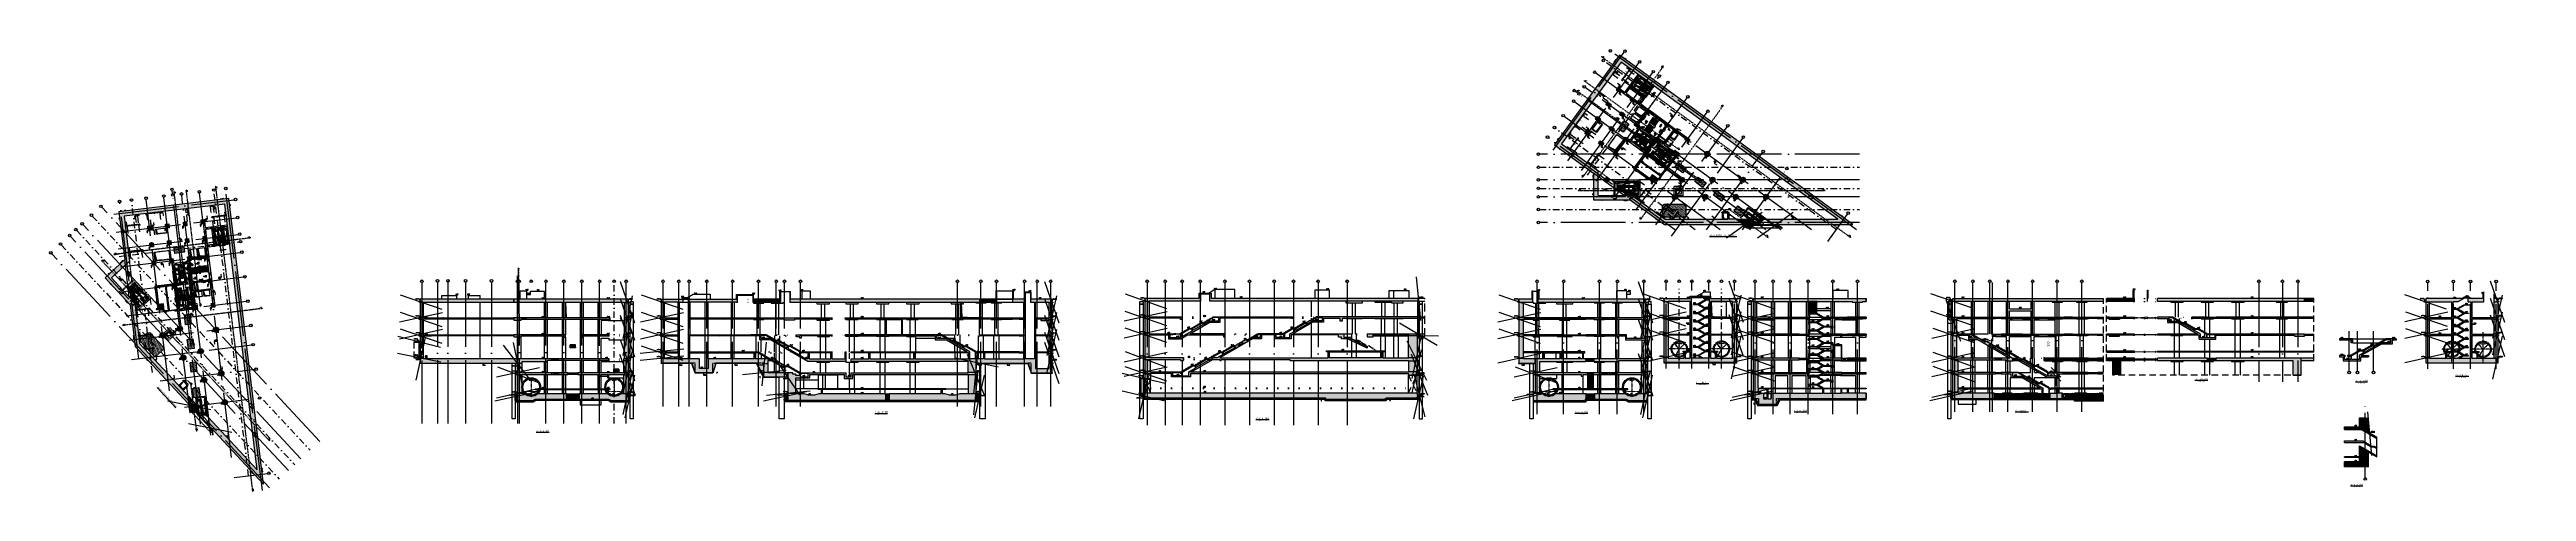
# Model space of a CAD drawing. Header units: millimetres. Extents: x 400408 to 401363, y 4543987 to 4544157.
import ezdxf
from ezdxf.enums import TextEntityAlignment as Align

# ---------------------------------------------------------------- set-up
doc = ezdxf.new("R2010")
doc.units = ezdxf.units.MM
for name, pattern in [('ACAD_ISO05W100', [33, 24, -3, 0, -3, 0, -3]), ('AKS', [3, 2.5, -0.25, 0, -0.25]), ('CENTER', [2, 1.25, -0.25, 0.25, -0.25]), ('CIZGI', [0.4, 0.25, -0.15]), ('CONTINU', [0]), ('DASHDOT', [1, 0.5, -0.25, 0, -0.25]), ('DASHDOT2', [0.5, 0.25, -0.125, 0, -0.125]), ('Dot', [4, 0, -4]), ('HIDDEN', [0.375, 0.25, -0.125]), ('HIDDEN2', [4.7625, 3.175, -1.5875]), ('UUC-ST-KAL-I05-101-U-000$0$ACAD_ISO05W100', [33, 24, -3, 0, -3, 0, -3])]:
    doc.linetypes.add(name, pattern=pattern)
for name, color, linetype in [('aks prota', 2, 'AKS'), ('altlık_PROTA', 8, 'Continuous'), ('AXIS', 8, 'DASHDOT2'), ('bosluk prota', 2, 'Continuous'), ('bosluk tarama prota', 8, 'Continuous'), ('boşluk prota', 2, 'Continuous'), ('boşluk taraması prota', 252, 'Continuous'), ('caks prota', 4, 'Continuous'), ('görünüş prota', 4, 'Continuous'), ('iderzi_PROTA', 3, 'Continuous'), ('inşaat derzi prota', 11, 'Continuous'), ('KALIP', 1, 'Continuous'), ('kesik prota', 2, 'CIZGI'), ('kesit prota', 1, 'Continuous'), ('kesit tarama prota', 252, 'Continuous'), ('kiriş boyutu prota', 6, 'Continuous'), ('kiriş prota', 6, 'Continuous'), ('kolon prota', 1, 'Continuous'), ('kolon tarama prota', 252, 'Continuous'), ('KOT', 7, 'Continuous'), ('kot prota', 4, 'Continuous'), ('LINE V2', 7, 'Continuous'), ('lkolon prota', 4, 'Continuous'), ('lperde prota', 4, 'Continuous'), ('merdiven prota', 2, 'Continuous'), ('metraj prota', 2, 'Continuous'), ('not prota', 2, 'Continuous'), ('not yazısı prota', 6, 'Continuous'), ('not çizgisi prota', 4, 'Continuous'), ('OLCU', 5, 'Continuous'), ('perde prota', 1, 'Continuous'), ('PRT-AL-TUNEL_EKSENI', 14, 'DASHDOT2'), ('PRT-CST-rc_level', 6, 'Continuous'), ('PRT-CST-rc_levermark', 4, 'Continuous'), ('PRT-MI-a_fit_drainage', 10, 'Continuous'), ('PRT-MI-ad_dim', 8, 'Continuous'), ('prt-s-taxis', 7, 'Continuous'), ('skesit prota', 7, 'Continuous'), ('st-s_kolon tarama', 252, 'Continuous'), ('st-s_level (kot)', 6, 'Continuous'), ('st-s_levelmark (kot işareti)', 4, 'Continuous'), ('st_s_not yazısı', 6, 'Continuous'), ('st_s_not çizgisi', 4, 'CIZGI'), ('st_s_su tutucu', 2, 'Continuous'), ('st_s_ölçü', 4, 'Continuous'), ('t35 prota', 3, 'Continuous'), ('taks prota', 7, 'Continuous'), ('TARAMA', 8, 'Continuous'), ('temel prota', 6, 'Continuous'), ('tkesit prota', 7, 'Continuous'), ('tkiris prota', 6, 'Continuous'), ('tkolon prota', 6, 'Continuous'), ('tnot prota', 4, 'Continuous'), ('tperde prota', 6, 'Continuous'), ('tplan prota', 7, 'Continuous'), ('UUC-ST-KAL-I05-101-U-000$0$st_s_su tutucu', 2, 'Continuous'), ('WATER STOP_B', 5, 'Continuous'), ('ölçü prota', 4, 'Continuous')]:
    doc.layers.add(name, color=color, linetype=linetype)
doc.layers.add('PRT-Geo-Axis', color=12, linetype='DASHDOT', lineweight=18)
doc.layers.add('PRT-KD-kazik', color=172, linetype='Continuous', lineweight=25)
doc.styles.add('AKS', font='romanstw.shx', dxfattribs={"height": 25})
doc.styles.add('Arial', font='Arial.ttf')
doc.styles.add('Arial Narrow_2', font='Arial Narrow.ttf', dxfattribs={"height": 20})
doc.styles.add('NOT', font='romanstw.shx')
doc.styles.add('OLCU', font='romanstw.shx')
doc.styles.add('PRT-MI-a_Arial', font='Arial.ttf', dxfattribs={"height": 30})
doc.styles.add('Segoe UI Light', font='', dxfattribs={"width": 0.9, "height": 200})
doc.styles.add('Segoe UI Light_1', font='', dxfattribs={"height": 200})
doc.styles.add('SIMPLXTW', font='simplxtw.shx', dxfattribs={"width": 0.6, "height": 125})
doc.styles.get("Standard").update_dxf_attribs({"font": 'Arial.ttf'})
doc.styles.add('TAKS', font='Arial Unicode.ttf')
doc.styles.add('TEXT250', font='romanstw.shx', dxfattribs={"width": 0.8, "height": 25})
doc.styles.add('TKIRIS', font='romanstw.shx')
doc.styles.add('tkolon', font='romanstw.shx')
doc.styles.add('TNOT', font='romanstw.shx', dxfattribs={"width": 0.8, "height": 250})
doc.styles.add('TSIMPLEX', font='romanstw.shx')
doc.styles.add('TUNNELCONSULT', font='Arial.ttf')
doc.styles.get('Segoe UI Light').set_extended_font_data('Segoe UI Light')
doc.styles.get('Segoe UI Light_1').set_extended_font_data('Segoe UI Light')
doc.dimstyles.new('1-100', dxfattribs={"dimscale": 0.5, "dimtxt": 2, "dimasz": 7.5, "dimexe": 3, "dimexo": 5, "dimgap": 5, "dimtad": 3, "dimdec": 1, "dimlfac": 2, "dimzin": 9, "dimdsep": 46, "dimtxsty": 'Standard', "dimblk": 'OBLIQUE', "dimcen": 0.09, "dimclrd": 3, "dimclre": 3, "dimclrt": 1, "dimadec": 3, "dimazin": 0, "dimtfac": 1, "dimtdec": 1, "dimtofl": 0, "dimtmove": 0, "dimatfit": 3, "dimfxl": 4, "dimtolj": 1, "dimtzin": 0, "dimarcsym": 0})
doc.dimstyles.new('1-50', dxfattribs={"dimtxt": 10, "dimasz": 4, "dimexe": 4, "dimexo": 8, "dimgap": 4, "dimtad": 1, "dimdec": 1, "dimrnd": 0.05, "dimzin": 9, "dimdsep": 46, "dimtxsty": 'OLCU', "dimblk1": 'OBLIQUE', "dimblk2": 'OBLIQUE', "dimsah": 1, "dimcen": 2, "dimdle": 4, "dimclrd": 4, "dimclre": 4, "dimclrt": 3, "dimadec": 1, "dimazin": 0, "dimtfac": 1, "dimtdec": 1, "dimtix": 1, "dimtmove": 2, "dimatfit": 3, "dimldrblk": 'OBLIQUE', "dimfxl": 1, "dimtvp": 1, "dimtolj": 1, "dimtzin": 1, "dimarcsym": 0})
pattern_1 = [(312.923994, (399610.2897, 4544334.8982), (0.170302485, 0.049990168), [0, -0.15875])]
pattern_2 = [(36, (401042.08825, 4543716.50531), (-0.014547592, 0.087543451), [0, -0.079375])]
pattern_3 = [(36, (401042.08825, 4543716.50531), (-0.014547592, 0.087543451), [0, -0.079375])]
pattern_4 = [(36, (401021.49038, 4544181.43771), (-0.014547592, 0.08754345), [0, -0.079375])]
pattern_5 = [(0, (400251.06962, 4543680.43519), (0.079375, 0.15875), [0, -0.15875])]

# ---------------------------------------------------------------- blocks, each defined once
blk = doc.blocks.new('yürüyen mer 1')
at = {"color": 253}
blk.add_lwpolyline([(-120, 35), (-120, 205)], dxfattribs=at)
at = {"layer": 'st_s_ölçü', "color": 252, "ltscale": 0.1}
blk.add_line((-831, 205), (-831, 35), dxfattribs=at)
for points in [[(-120, 205), (-852, 205), (-852, 35), (-120, 35)], [(-120, 197), (-776, 197), (-776, 188), (-120, 188)], [(-120, 42), (-776, 42), (-776, 52), (-120, 52)], [(-729, 205), (-729, 197)], [(-120, 177), (-729, 177), (-729, 188)], [(-120, 62), (-729, 62), (-729, 52)], [(-729, 35), (-729, 42)], [(-120, 135), (-489, 177), (-489, 62), (-120, 105)]]:
    blk.add_lwpolyline(points, dxfattribs=at)
blk = doc.blocks.new('yürüyen mer 1-')
at = {"color": 253}
blk.add_lwpolyline([(-143, 35), (-143, 205)], dxfattribs=at)
at = {"layer": 'st_s_ölçü', "color": 252, "ltscale": 0.1}
blk.add_line((-831, 205), (-831, 35), dxfattribs=at)
for points in [[(-143, 205), (-852, 205), (-852, 35), (-143, 35)], [(-143, 197), (-776, 197), (-776, 188), (-143, 188)], [(-143, 42), (-776, 42), (-776, 52), (-143, 52)], [(-729, 205), (-729, 197)], [(-143, 177), (-729, 177), (-729, 188)], [(-143, 62), (-729, 62), (-729, 52)], [(-729, 35), (-729, 42)], [(-143, 135), (-489, 177), (-489, 62), (-143, 105)]]:
    blk.add_lwpolyline(points, dxfattribs=at)
blk = doc.blocks.new('MEKANİK+2.81')
at = {"layer": 'altlık_PROTA'}
for points in [[(3383, -26640), (3529, -26603), (3515, -26566)], [(3403, -27505), (3501, -27505), (3479, -27467), (3738, -27318), (3723, -27292), (3464, -27441), (3442, -27403), (3383, -27505)], [(3383, -27389), (3496, -27488), (3518, -27455)], [(7660, -22209), (7722, -22347), (7756, -22326)], [(7660, -27389), (7772, -27287), (7742, -27262)], [(7681, -27505), (7778, -27505), (7756, -27467), (8015, -27318), (8000, -27292), (7741, -27441), (7719, -27403), (7660, -27505)], [(12233, -27784), (12113, -27692), (12093, -27726)], [(12233, -27493), (12383, -27477), (12374, -27439)], [(31303, -27340), (31401, -27340), (31379, -27302), (31638, -27153), (31623, -27127), (31364, -27276), (31342, -27238), (31283, -27340)], [(31619, -27645), (31717, -27645), (31695, -27606), (31953, -27457), (31938, -27431), (31680, -27580), (31658, -27542), (31599, -27645)], [(3492, -36505), (3612, -36413), (3584, -36385)], [(5502, -36505), (5559, -36645), (5594, -36625)], [(5650, -36505), (5747, -36505), (5725, -36467), (5984, -36318), (5969, -36292), (5710, -36441), (5688, -36403), (5629, -36505)], [(8381, -29965), (8478, -29965), (8457, -29927), (8715, -29777), (8700, -29751), (8441, -29901), (8419, -29862), (8360, -29965)], [(36213, -30314), (36310, -30314), (36288, -30276), (36547, -30126), (36532, -30100), (36273, -30250), (36251, -30211), (36192, -30314)], [(55204, -31808), (55302, -31808), (55280, -31770), (55538, -31620), (55523, -31594), (55265, -31744), (55243, -31706), (55184, -31808)], [(66580, -31215), (66678, -31215), (66656, -31177), (66915, -31028), (66900, -31002), (66641, -31151), (66619, -31113), (66560, -31215)], [(92443, -31862), (92541, -31862), (92519, -31824), (92778, -31674), (92763, -31648), (92504, -31798), (92482, -31760), (92423, -31862)], [(3383, -46625), (3468, -46750), (3497, -46724)], [(38249, -38566), (38145, -38676), (38178, -38699)], [(39533, -38578), (39606, -38446), (39570, -38432)], [(40033, -38738), (40125, -38858), (40153, -38830)], [(49953, -47054), (50050, -47054), (50028, -47016), (50287, -46866), (50272, -46840), (50013, -46990), (49991, -46951), (49932, -47054)], [(3383, -52581), (3503, -52489), (3475, -52461)], [(3403, -52705), (3501, -52705), (3479, -52667), (3738, -52518), (3723, -52492), (3464, -52641), (3442, -52603), (3383, -52705)], [(3403, -55505), (3501, -55505), (3479, -55467), (3738, -55318), (3723, -55292), (3464, -55441), (3442, -55403), (3383, -55505)], [(3383, -55639), (3491, -55745), (3514, -55713)], [(3383, -56351), (3494, -56454), (3517, -56421)], [(7103, -55505), (7201, -55505), (7179, -55467), (7438, -55318), (7423, -55292), (7164, -55441), (7142, -55403), (7083, -55505)], [(7083, -55645), (7141, -55785), (7175, -55765)], [(8764, -50665), (8644, -50757), (8672, -50785)], [(9563, -50665), (9669, -50557), (9638, -50533)], [(9773, -50665), (9871, -50665), (9849, -50627), (10108, -50477), (10093, -50451), (9834, -50601), (9812, -50562), (9753, -50665)], [(17103, -55505), (17201, -55505), (17179, -55467), (17438, -55318), (17423, -55292), (17164, -55441), (17142, -55403), (17083, -55505)], [(17083, -55635), (17155, -55768), (17187, -55745)], [(23306, -48817), (23403, -48817), (23381, -48779), (23640, -48630), (23625, -48604), (23366, -48753), (23344, -48715), (23285, -48817)], [(36078, -55371), (36151, -55238), (36114, -55224)], [(39843, -55905), (39941, -55905), (39919, -55867), (40178, -55718), (40163, -55692), (39904, -55841), (39882, -55803), (39823, -55905)], [(39823, -56022), (39902, -56151), (39933, -56126)], [(49843, -55905), (49941, -55905), (49919, -55867), (50178, -55718), (50163, -55692), (49904, -55841), (49882, -55803), (49823, -55905)], [(49823, -56010), (49905, -56136), (49935, -56111)], [(50529, -48038), (50627, -48038), (50605, -48000), (50863, -47850), (50848, -47824), (50590, -47974), (50568, -47936), (50509, -48038)], [(55136, -55905), (55233, -55905), (55211, -55867), (55470, -55718), (55455, -55692), (55196, -55841), (55174, -55803), (55115, -55905)], [(55115, -56037), (55235, -56129), (55255, -56095)], [(59859, -55783), (59956, -55783), (59934, -55745), (60193, -55596), (60178, -55570), (59919, -55719), (59897, -55681), (59838, -55783)], [(67949, -49906), (68046, -49906), (68024, -49868), (68283, -49718), (68268, -49692), (68009, -49842), (67987, -49803), (67928, -49906)], [(7083, -60764), (7219, -60699), (7198, -60666)], [(17083, -60798), (17203, -60706), (17175, -60678)], [(39823, -60824), (39943, -60732), (39915, -60704)], [(49823, -60824), (49953, -60747), (49928, -60716)], [(55115, -59067), (55013, -58955), (54988, -58985)]]:
    blk.add_hatch(color=256, dxfattribs=at).paths.add_polyline_path(points, flags=0)
for p, q in [((3283, -26655), (3283, -26355)), ((3283, -26355), (3583, -26355)), ((3583, -26655), (3283, -26655)), ((3333, -26505), (3433, -26505)), ((3333, -27505), (3383, -27505)), ((3423, -26465), (3343, -26465)), ((3343, -26465), (3343, -26545)), ((3343, -26545), (3423, -26545)), ((3350, -26500), (3346, -26500)), ((3346, -26510), (3350, -26510)), ((3348, -26564), (3348, -26583)), ((3348, -27427), (3348, -27446)), ((3351, -26500), (3350, -26500)), ((3350, -26510), (3351, -26510)), ((3350, -26583), (3350, -27427)), ((3363, -26500), (3358, -26500)), ((3358, -26510), (3363, -26510)), ((3376, -26500), (3370, -26500)), ((3370, -26510), (3376, -26510)), ((3378, -26468), (3378, -26473)), ((3378, -26473), (3378, -26474)), ((3378, -26480), (3378, -26486)), ((3378, -26493), (3378, -26499)), ((3378, -26511), (3378, -26518)), ((3378, -26525), (3378, -26530)), ((3378, -26537), (3378, -26538)), ((3378, -26538), (3378, -26542)), ((3383, -26555), (3383, -26455)), ((3383, -26640), (3735, -26499)), ((3383, -26545), (3383, -26564)), ((3383, -26564), (3383, -26583)), ((3515, -26566), (3383, -26640)), ((3383, -26583), (3383, -27427)), ((3383, -26640), (3529, -26603)), ((3383, -27012), (3797, -27012)), ((3383, -27389), (3496, -27488)), ((3518, -27455), (3383, -27389)), ((3383, -27389), (3834, -27690)), ((3442, -27403), (3383, -27505)), ((3442, -27403), (3383, -27505)), ((3383, -27428), (3383, -27446)), ((3383, -27446), (3383, -27473)), ((3383, -27555), (3383, -27455)), ((3383, -27505), (3501, -27505)), ((3501, -27505), (3383, -27505)), ((3388, -26473), (3388, -26468)), ((3388, -26474), (3388, -26473)), ((3388, -26486), (3388, -26480)), ((3388, -26499), (3388, -26493)), ((3388, -26518), (3388, -26511)), ((3388, -26530), (3388, -26525)), ((3388, -26538), (3388, -26537)), ((3388, -26542), (3388, -26538)), ((3395, -26500), (3389, -26500)), ((3389, -26510), (3395, -26510)), ((3407, -26500), (3402, -26500)), ((3402, -26510), (3407, -26510)), ((3415, -26500), (3414, -26500)), ((3414, -26510), (3415, -26510)), ((3420, -26500), (3415, -26500)), ((3415, -26510), (3420, -26510)), ((3416, -27427), (3416, -26583)), ((3417, -26583), (3417, -26564)), ((3417, -27446), (3417, -27427)), ((3423, -26545), (3423, -26465)), ((3433, -26355), (3691, -25977)), ((3464, -27441), (3442, -27403)), ((3464, -27441), (3442, -27403)), ((3723, -27292), (3464, -27441)), ((3464, -27441), (3723, -27292)), ((3479, -27467), (3738, -27318)), ((3479, -27467), (3738, -27318)), ((3501, -27505), (3479, -27467)), ((3479, -27467), (3501, -27505)), ((3496, -27488), (3518, -27455)), ((3529, -26603), (3515, -26566)), ((3583, -26355), (3583, -26655)), ((3691, -25977), (4726, -25977)), ((3738, -27318), (3723, -27292)), ((3738, -27318), (3723, -27292)), ((3735, -26499), (5943, -26499)), ((3834, -27690), (5907, -27690)), ((6223, -22412), (7258, -22412)), ((7258, -22412), (7510, -22105)), ((7660, -23831), (7365, -23831)), ((7510, -21955), (7810, -21955)), ((7510, -22255), (7510, -21955)), ((7810, -22255), (7510, -22255)), ((7610, -22055), (7710, -22055)), ((7610, -27505), (7660, -27505)), ((7700, -22015), (7620, -22015)), ((7620, -22015), (7620, -22095)), ((7620, -22095), (7700, -22095)), ((7628, -22050), (7623, -22050)), ((7623, -22060), (7628, -22060)), ((7626, -22114), (7626, -22133)), ((7626, -27427), (7626, -27446)), ((7627, -22133), (7627, -27427)), ((7629, -22050), (7628, -22050)), ((7628, -22060), (7629, -22060)), ((7641, -22050), (7635, -22050)), ((7635, -22060), (7641, -22060)), ((7654, -22050), (7648, -22050)), ((7648, -22060), (7654, -22060)), ((7655, -22018), (7655, -22023)), ((7655, -22023), (7655, -22024)), ((7655, -22030), (7655, -22036)), ((7655, -22043), (7655, -22049)), ((7655, -22061), (7655, -22068)), ((7655, -22075), (7655, -22080)), ((7655, -22087), (7655, -22088)), ((7655, -22088), (7655, -22092)), ((7660, -22105), (7660, -22005)), ((7660, -22095), (7660, -22114)), ((7660, -22114), (7660, -22133)), ((7660, -22133), (7660, -27427)), ((7660, -22209), (7722, -22347)), ((7756, -22326), (7660, -22209)), ((7660, -22209), (8025, -22802)), ((7660, -27389), (8137, -26825)), ((7742, -27262), (7660, -27389)), ((7660, -27389), (7772, -27287)), ((7719, -27403), (7660, -27505)), ((7719, -27403), (7660, -27505)), ((7660, -27428), (7660, -27446)), ((7660, -27446), (7660, -27473)), ((7660, -27555), (7660, -27455)), ((7660, -27505), (7778, -27505)), ((7778, -27505), (7660, -27505)), ((7665, -22023), (7665, -22018)), ((7665, -22024), (7665, -22023)), ((7665, -22036), (7665, -22030)), ((7665, -22049), (7665, -22043)), ((7665, -22068), (7665, -22061)), ((7665, -22080), (7665, -22075)), ((7665, -22088), (7665, -22087)), ((7665, -22092), (7665, -22088)), ((7673, -22050), (7666, -22050)), ((7666, -22060), (7673, -22060)), ((7685, -22050), (7680, -22050)), ((7680, -22060), (7685, -22060)), ((7692, -22050), (7692, -22050)), ((7692, -22060), (7692, -22060)), ((7697, -22050), (7693, -22050)), ((7693, -22060), (7697, -22060)), ((7693, -27427), (7693, -22133)), ((7694, -22133), (7694, -22114)), ((7694, -27446), (7694, -27427)), ((7700, -22095), (7700, -22015)), ((7741, -27441), (7719, -27403)), ((7741, -27441), (7719, -27403)), ((7722, -22347), (7756, -22326)), ((8000, -27292), (7741, -27441)), ((7741, -27441), (8000, -27292)), ((7772, -27287), (7742, -27262)), ((7756, -27467), (8015, -27318)), ((7756, -27467), (8015, -27318)), ((7778, -27505), (7756, -27467)), ((7756, -27467), (7778, -27505)), ((7810, -21955), (7810, -22255)), ((8015, -27318), (8000, -27292)), ((8015, -27318), (8000, -27292)), ((8025, -22802), (10168, -22802)), ((8137, -26825), (10371, -26825)), ((11471, -27344), (9290, -27344)), ((12233, -27784), (11471, -27344)), ((11983, -27555), (11983, -27055)), ((11983, -27055), (12483, -27055)), ((12483, -27555), (11983, -27555)), ((12083, -27235), (12083, -27205)), ((12083, -27205), (12383, -27205)), ((12083, -27251), (12083, -27235)), ((12083, -27235), (12383, -27235)), ((12083, -27405), (12083, -27251)), ((12083, -27251), (12383, -27251)), ((12083, -27425), (12083, -27405)), ((12083, -27405), (12193, -27405)), ((12083, -27455), (12083, -27425)), ((12383, -27425), (12083, -27425)), ((12083, -27455), (12383, -27455)), ((12113, -27692), (12093, -27726)), ((12093, -27726), (12233, -27784)), ((12233, -27784), (12113, -27692)), ((12174, -27465), (12174, -27812)), ((12183, -27330), (12183, -27425)), ((12183, -27330), (12283, -27330)), ((12183, -27455), (12183, -27465)), ((12283, -27465), (12183, -27465)), ((12233, -27055), (12486, -26802)), ((12233, -27493), (12937, -27323)), ((12374, -27439), (12233, -27493)), ((12233, -27465), (12233, -27812)), ((12233, -27493), (12383, -27477)), ((12233, -27621), (12735, -27621)), ((12272, -27405), (12383, -27405)), ((12283, -27425), (12283, -27330)), ((12283, -27465), (12283, -27455)), ((12292, -27812), (12292, -27465)), ((14574, -24217), (12323, -24217)), ((12383, -27477), (12374, -27439)), ((12383, -27205), (12383, -27235)), ((12383, -27235), (12383, -27251)), ((12383, -27251), (12383, -27405)), ((12383, -27405), (12383, -27425)), ((12383, -27425), (12383, -27455)), ((12483, -27055), (12483, -27555)), ((12486, -26802), (13521, -26802)), ((12937, -27323), (15587, -27323)), ((14574, -24217), (14904, -23987)), ((14904, -23705), (15254, -23705)), ((14904, -25805), (14904, -23705)), ((15254, -25805), (14904, -25805)), ((15004, -23755), (15034, -23755)), ((15004, -25755), (15004, -23755)), ((15034, -25755), (15004, -25755)), ((15029, -24755), (15229, -24755)), ((15034, -23755), (15049, -23755)), ((15034, -25755), (15034, -23755)), ((15049, -25755), (15034, -25755)), ((15049, -23755), (15204, -23755)), ((15049, -25755), (15049, -23755)), ((15204, -25755), (15049, -25755)), ((15129, -24855), (15129, -24655)), ((15204, -23755), (15224, -23755)), ((15204, -25755), (15204, -23755)), ((15224, -25755), (15204, -25755)), ((15224, -23755), (15254, -23755)), ((15224, -23755), (15224, -25755)), ((15254, -25755), (15224, -25755)), ((15254, -23705), (15254, -25805)), ((15254, -25755), (15254, -23755)), ((29969, -26773), (31004, -26773)), ((31004, -26773), (31283, -27090)), ((31033, -27590), (31033, -27090)), ((31033, -27090), (31533, -27090)), ((31533, -27590), (31033, -27590)), ((31340, -27240), (31183, -27240)), ((31183, -27240), (31183, -27440)), ((31183, -27440), (31383, -27440)), ((31203, -27335), (31190, -27335)), ((31190, -27345), (31203, -27345)), ((31213, -27340), (31283, -27340)), ((31233, -27335), (31220, -27335)), ((31220, -27345), (31233, -27345)), ((31263, -27335), (31250, -27335)), ((31250, -27345), (31263, -27345)), ((31278, -27247), (31278, -27261)), ((31278, -27277), (31278, -27291)), ((31278, -27307), (31278, -27321)), ((31278, -27360), (31278, -27373)), ((31278, -27390), (31278, -27404)), ((31278, -27420), (31278, -27434)), ((31342, -27238), (31283, -27340)), ((31342, -27238), (31283, -27340)), ((31283, -27410), (31283, -27270)), ((31283, -27340), (31401, -27340)), ((31401, -27340), (31283, -27340)), ((31288, -27261), (31288, -27247)), ((31288, -27291), (31288, -27277)), ((31288, -27321), (31288, -27307)), ((31288, -27373), (31288, -27360)), ((31288, -27404), (31288, -27390)), ((31288, -27434), (31288, -27420)), ((31302, -27345), (31316, -27345)), ((31332, -27345), (31346, -27345)), ((31364, -27276), (31342, -27238)), ((31364, -27276), (31342, -27238)), ((31383, -27240), (31343, -27240)), ((31362, -27375), (31362, -27383)), ((31363, -27375), (31362, -27375)), ((31362, -27375), (31368, -27375)), ((31362, -27375), (31362, -27375)), ((31362, -27375), (31362, -27375)), ((31368, -27383), (31362, -27383)), ((31362, -27383), (31363, -27383)), ((31362, -27383), (31362, -27383)), ((31362, -27383), (31362, -27383)), ((31363, -27345), (31376, -27345)), ((31623, -27127), (31364, -27276)), ((31364, -27276), (31623, -27127)), ((31368, -27375), (31433, -27375)), ((31433, -27383), (31368, -27383)), ((31379, -27302), (31638, -27153)), ((31379, -27302), (31638, -27153)), ((31401, -27340), (31379, -27302)), ((31379, -27302), (31401, -27340)), ((31383, -27265), (31383, -27240)), ((31383, -27309), (31383, -27300)), ((31383, -27375), (31383, -27340)), ((31383, -27383), (31383, -27375)), ((31383, -27440), (31383, -27383)), ((31433, -27375), (31440, -27375)), ((31433, -27383), (31433, -27375)), ((31440, -27383), (31433, -27383)), ((31440, -27375), (31453, -27375)), ((31455, -27383), (31440, -27383)), ((31446, -27375), (31444, -27375)), ((31444, -27383), (31446, -27383)), ((31452, -27367), (31446, -27367)), ((31446, -27370), (31446, -27367)), ((31446, -27367), (31446, -27367)), ((31446, -27375), (31446, -27370)), ((31446, -27370), (31453, -27370)), ((31446, -27388), (31446, -27383)), ((31455, -27383), (31446, -27383)), ((31446, -27392), (31446, -27388)), ((31446, -27388), (31457, -27388)), ((31446, -27392), (31457, -27392)), ((31446, -27392), (31446, -27392)), ((31457, -27388), (31457, -27392)), ((31457, -27392), (31457, -27392)), ((31508, -27321), (31506, -27321)), ((31506, -27360), (31508, -27360)), ((31512, -27321), (31509, -27321)), ((31509, -27360), (31512, -27360)), ((31513, -27323), (31512, -27323)), ((31512, -27355), (31513, -27355)), ((31526, -27332), (31529, -27332)), ((31527, -27346), (31526, -27346)), ((31529, -27346), (31526, -27346)), ((31527, -27346), (31587, -27346)), ((31531, -27337), (31528, -27337)), ((31528, -27341), (31531, -27341)), ((31529, -27332), (31531, -27332)), ((31531, -27346), (31529, -27346)), ((31531, -27346), (31531, -27332)), ((31587, -27334), (31531, -27334)), ((31531, -27341), (31531, -27337)), ((31533, -27090), (31533, -27590)), ((31548, -27644), (31599, -27644)), ((31564, -27567), (31564, -27586)), ((31566, -27385), (31566, -27485)), ((31566, -27485), (31566, -27567)), ((31598, -27694), (31598, -27594)), ((31599, -27488), (31599, -27567)), ((31658, -27542), (31599, -27645)), ((31658, -27542), (31599, -27645)), ((31599, -27567), (31599, -27586)), ((31599, -27645), (31717, -27645)), ((31717, -27645), (31599, -27645)), ((31670, -27334), (31612, -27334)), ((31612, -27346), (31673, -27346)), ((31638, -27153), (31623, -27127)), ((31638, -27153), (31623, -27127)), ((31632, -27484), (31632, -27385)), ((31632, -27567), (31632, -27484)), ((31633, -27585), (31633, -27567)), ((31680, -27580), (31658, -27542)), ((31680, -27580), (31658, -27542)), ((31670, -27332), (31670, -27346)), ((31670, -27332), (31672, -27332)), ((31673, -27337), (31670, -27337)), ((31670, -27337), (31670, -27341)), ((31670, -27341), (31673, -27341)), ((31672, -27346), (31670, -27346)), ((31672, -27332), (31675, -27332)), ((31674, -27346), (31672, -27346)), ((31674, -27346), (31673, -27346)), ((31938, -27431), (31680, -27580)), ((31680, -27580), (31938, -27431)), ((31688, -27323), (31687, -27323)), ((31687, -27355), (31688, -27355)), ((31692, -27321), (31689, -27321)), ((31689, -27360), (31692, -27360)), ((31695, -27321), (31693, -27321)), ((31693, -27360), (31695, -27360)), ((31695, -27606), (31953, -27457)), ((31695, -27606), (31953, -27457)), ((31717, -27645), (31695, -27606)), ((31695, -27606), (31717, -27645)), ((31953, -27457), (31938, -27431)), ((31953, -27457), (31938, -27431)), ((3283, -36655), (3283, -36355)), ((3283, -36355), (3583, -36355)), ((3583, -36655), (3283, -36655)), ((3333, -36505), (3433, -36505)), ((3423, -36465), (3343, -36465)), ((3343, -36465), (3343, -36545)), ((3343, -36545), (3423, -36545)), ((3350, -36500), (3346, -36500)), ((3346, -36510), (3350, -36510)), ((3351, -36500), (3350, -36500)), ((3350, -36510), (3351, -36510)), ((3363, -36500), (3358, -36500)), ((3358, -36510), (3363, -36510)), ((3376, -36500), (3370, -36500)), ((3370, -36510), (3376, -36510)), ((3378, -36468), (3378, -36473)), ((3378, -36473), (3378, -36474)), ((3378, -36480), (3378, -36486)), ((3378, -36493), (3378, -36499)), ((3378, -36511), (3378, -36518)), ((3378, -36525), (3378, -36530)), ((3378, -36537), (3378, -36538)), ((3378, -36538), (3378, -36542)), ((3383, -36555), (3383, -36455)), ((3388, -36473), (3388, -36468)), ((3388, -36474), (3388, -36473)), ((3388, -36486), (3388, -36480)), ((3388, -36499), (3388, -36493)), ((3388, -36518), (3388, -36511)), ((3388, -36530), (3388, -36525)), ((3388, -36538), (3388, -36537)), ((3388, -36542), (3388, -36538)), ((3395, -36500), (3389, -36500)), ((3389, -36510), (3395, -36510)), ((3407, -36500), (3402, -36500)), ((3402, -36510), (3407, -36510)), ((3415, -36500), (3414, -36500)), ((3414, -36510), (3415, -36510)), ((3420, -36500), (3415, -36500)), ((3415, -36510), (3420, -36510)), ((3422, -36505), (3441, -36505)), ((3423, -36545), (3423, -36465)), ((3433, -36655), (3778, -37306)), ((3460, -36471), (3441, -36471)), ((3441, -36505), (3460, -36505)), ((3441, -36540), (3460, -36540)), ((5552, -36472), (3460, -36472)), ((3460, -36538), (5552, -36538)), ((3461, -36505), (5552, -36505)), ((3492, -36505), (3735, -36262)), ((3584, -36385), (3492, -36505)), ((3492, -36505), (3612, -36413)), ((3583, -36355), (3583, -36655)), ((3612, -36413), (3584, -36385)), ((3735, -36262), (5988, -36262)), ((3778, -37306), (4813, -37306)), ((4523, -36505), (4523, -36701)), ((5502, -36505), (5559, -36645)), ((5594, -36625), (5502, -36505)), ((5502, -36505), (5893, -37184)), ((5571, -36471), (5552, -36471)), ((5552, -36505), (5571, -36505)), ((5552, -36540), (5571, -36540)), ((5559, -36645), (5594, -36625)), ((5571, -36505), (5597, -36505)), ((5579, -36505), (5629, -36505)), ((5688, -36403), (5629, -36505)), ((5688, -36403), (5629, -36505)), ((5629, -36555), (5629, -36455)), ((5629, -36505), (5747, -36505)), ((5747, -36505), (5629, -36505)), ((5710, -36441), (5688, -36403)), ((5710, -36441), (5688, -36403)), ((5969, -36292), (5710, -36441)), ((5710, -36441), (5969, -36292)), ((5725, -36467), (5984, -36318)), ((5725, -36467), (5984, -36318)), ((5747, -36505), (5725, -36467)), ((5725, -36467), (5747, -36505)), ((5893, -37184), (8151, -37184)), ((5984, -36318), (5969, -36292)), ((5984, -36318), (5969, -36292)), ((7015, -29397), (8050, -29397)), ((8050, -29397), (8330, -29715)), ((8110, -30215), (8110, -29715)), ((8110, -29715), (8610, -29715)), ((8610, -30215), (8110, -30215)), ((8510, -29815), (8210, -29815)), ((8210, -29815), (8210, -30115)), ((8210, -30115), (8510, -30115)), ((8241, -29960), (8221, -29960)), ((8221, -29970), (8241, -29970)), ((8260, -29965), (8360, -29965)), ((8286, -29960), (8266, -29960)), ((8266, -29970), (8286, -29970)), ((8331, -29960), (8311, -29960)), ((8311, -29970), (8331, -29970)), ((8355, -29825), (8355, -29845)), ((8355, -29870), (8355, -29890)), ((8355, -29915), (8355, -29935)), ((8355, -29994), (8355, -30014)), ((8355, -30039), (8355, -30060)), ((8355, -30085), (8355, -30105)), ((8419, -29862), (8360, -29965)), ((8419, -29862), (8360, -29965)), ((8360, -30065), (8360, -29865)), ((8360, -29965), (8478, -29965)), ((8478, -29965), (8360, -29965)), ((8365, -29845), (8365, -29825)), ((8365, -29890), (8365, -29870)), ((8365, -29935), (8365, -29915)), ((8365, -30014), (8365, -29994)), ((8365, -30060), (8365, -30039)), ((8365, -30105), (8365, -30085)), ((8390, -29970), (8410, -29970)), ((8441, -29901), (8419, -29862)), ((8441, -29901), (8419, -29862)), ((8435, -29970), (8455, -29970)), ((8700, -29751), (8441, -29901)), ((8441, -29901), (8700, -29751)), ((8457, -29927), (8715, -29777)), ((8457, -29927), (8715, -29777)), ((8478, -29965), (8457, -29927)), ((8457, -29927), (8478, -29965)), ((8500, -29960), (8480, -29960)), ((8480, -29970), (8500, -29970)), ((8510, -29861), (8510, -29815)), ((8510, -30115), (8510, -29895)), ((8610, -29715), (8610, -30215)), ((8715, -29777), (8700, -29751)), ((8715, -29777), (8700, -29751)), ((32059, -32963), (32066, -32955)), ((32359, -32955), (32059, -32955)), ((32059, -32955), (32059, -33855)), ((32059, -33075), (32358, -33075)), ((32059, -33387), (32359, -33087)), ((32359, -33527), (32059, -33227)), ((32059, -33811), (32359, -33511)), ((32263, -33855), (32059, -33651)), ((32059, -33855), (32359, -33855)), ((32208, -32955), (32208, -32925)), ((32208, -33225), (32208, -32955)), ((32359, -33102), (32211, -32955)), ((32359, -33855), (32359, -32955)), ((35942, -30564), (35942, -30064)), ((35942, -30064), (36442, -30064)), ((36442, -30564), (35942, -30564)), ((36342, -30164), (36042, -30164)), ((36042, -30164), (36042, -30464)), ((36042, -30464), (36342, -30464)), ((36072, -30309), (36052, -30309)), ((36052, -30319), (36072, -30319)), ((36092, -30314), (36192, -30314)), ((36117, -30309), (36097, -30309)), ((36097, -30319), (36117, -30319)), ((36162, -30309), (36142, -30309)), ((36142, -30319), (36162, -30319)), ((36187, -30174), (36187, -30194)), ((36187, -30219), (36187, -30239)), ((36187, -30264), (36187, -30284)), ((36187, -30343), (36187, -30363)), ((36187, -30388), (36187, -30408)), ((36187, -30434), (36187, -30454)), ((36192, -30064), (36500, -29812)), ((36251, -30211), (36192, -30314)), ((36251, -30211), (36192, -30314)), ((36192, -30414), (36192, -30214)), ((36192, -30314), (36310, -30314)), ((36310, -30314), (36192, -30314)), ((36197, -30194), (36197, -30174)), ((36197, -30239), (36197, -30219)), ((36197, -30284), (36197, -30264)), ((36197, -30363), (36197, -30343)), ((36197, -30408), (36197, -30388)), ((36197, -30454), (36197, -30434)), ((36222, -30319), (36242, -30319)), ((36273, -30250), (36251, -30211)), ((36273, -30250), (36251, -30211)), ((36267, -30319), (36287, -30319)), ((36532, -30100), (36273, -30250)), ((36273, -30250), (36532, -30100)), ((36288, -30276), (36547, -30126)), ((36288, -30276), (36547, -30126)), ((36310, -30314), (36288, -30276)), ((36288, -30276), (36310, -30314)), ((36332, -30309), (36312, -30309)), ((36312, -30319), (36332, -30319)), ((36342, -30210), (36342, -30164)), ((36342, -30464), (36342, -30244)), ((36442, -30064), (36442, -30564)), ((36500, -29812), (37535, -29812)), ((36547, -30126), (36532, -30100)), ((36547, -30126), (36532, -30100)), ((38106, -38176), (37569, -38176)), ((37657, -38172), (37625, -38172)), ((37796, -38172), (37752, -38172)), ((38150, -38172), (38106, -38172)), ((38150, -38176), (38106, -38176)), ((39390, -38176), (38150, -38176)), ((38877, -38235), (38877, -37624)), ((39434, -38172), (39390, -38172)), ((39533, -38578), (40025, -37336)), ((39988, -38189), (39988, -39329)), ((39988, -38189), (40077, -38189)), ((40025, -37336), (42455, -37336)), ((40033, -38189), (40033, -39329)), ((40077, -39329), (40077, -38189)), ((54934, -32058), (54934, -31558)), ((54934, -31558), (55434, -31558)), ((55434, -32058), (54934, -32058)), ((55334, -31658), (55034, -31658)), ((55034, -31658), (55034, -31958)), ((55034, -31958), (55334, -31958)), ((55064, -31803), (55044, -31803)), ((55044, -31813), (55064, -31813)), ((55084, -31808), (55184, -31808)), ((55109, -31803), (55089, -31803)), ((55089, -31813), (55109, -31813)), ((55154, -31803), (55134, -31803)), ((55134, -31813), (55154, -31813)), ((55179, -31668), (55179, -31688)), ((55179, -31713), (55179, -31733)), ((55179, -31758), (55179, -31778)), ((55179, -31837), (55179, -31857)), ((55179, -31883), (55179, -31903)), ((55179, -31928), (55179, -31948)), ((55243, -31706), (55184, -31808)), ((55243, -31706), (55184, -31808)), ((55184, -31908), (55184, -31708)), ((55184, -31808), (55302, -31808)), ((55302, -31808), (55184, -31808)), ((55184, -32058), (55444, -32419)), ((55189, -31688), (55189, -31668)), ((55189, -31733), (55189, -31713)), ((55189, -31778), (55189, -31758)), ((55189, -31857), (55189, -31837)), ((55189, -31903), (55189, -31883)), ((55189, -31948), (55189, -31928)), ((55213, -31813), (55233, -31813)), ((55265, -31744), (55243, -31706)), ((55265, -31744), (55243, -31706)), ((55258, -31813), (55278, -31813)), ((55523, -31594), (55265, -31744)), ((55265, -31744), (55523, -31594)), ((55280, -31770), (55538, -31620)), ((55280, -31770), (55538, -31620)), ((55302, -31808), (55280, -31770)), ((55280, -31770), (55302, -31808)), ((55324, -31803), (55304, -31803)), ((55304, -31813), (55324, -31813)), ((55334, -31704), (55334, -31658)), ((55334, -31958), (55334, -31738)), ((55434, -31558), (55434, -32058)), ((55444, -32419), (56479, -32419)), ((55538, -31620), (55523, -31594)), ((55538, -31620), (55523, -31594)), ((65349, -30706), (66384, -30706)), ((66310, -31465), (66310, -30965)), ((66310, -30965), (66810, -30965)), ((66810, -31465), (66310, -31465)), ((66384, -30706), (66560, -30965)), ((66710, -31065), (66410, -31065)), ((66410, -31065), (66410, -31365)), ((66410, -31365), (66710, -31365)), ((66440, -31210), (66420, -31210)), ((66420, -31220), (66440, -31220)), ((66460, -31215), (66560, -31215)), ((66485, -31210), (66465, -31210)), ((66465, -31220), (66485, -31220)), ((66530, -31210), (66510, -31210)), ((66510, -31220), (66530, -31220)), ((66555, -31075), (66555, -31095)), ((66555, -31120), (66555, -31140)), ((66555, -31165), (66555, -31186)), ((66555, -31245), (66555, -31265)), ((66555, -31290), (66555, -31310)), ((66555, -31335), (66555, -31355)), ((66619, -31113), (66560, -31215)), ((66619, -31113), (66560, -31215)), ((66560, -31315), (66560, -31115)), ((66560, -31215), (66678, -31215)), ((66678, -31215), (66560, -31215)), ((66565, -31095), (66565, -31075)), ((66565, -31140), (66565, -31120)), ((66565, -31186), (66565, -31165)), ((66565, -31265), (66565, -31245)), ((66565, -31310), (66565, -31290)), ((66565, -31355), (66565, -31335)), ((66589, -31220), (66610, -31220)), ((66641, -31151), (66619, -31113)), ((66641, -31151), (66619, -31113)), ((66635, -31220), (66655, -31220)), ((66900, -31002), (66641, -31151)), ((66641, -31151), (66900, -31002)), ((66656, -31177), (66915, -31028)), ((66656, -31177), (66915, -31028)), ((66678, -31215), (66656, -31177)), ((66656, -31177), (66678, -31215)), ((66700, -31210), (66680, -31210)), ((66680, -31220), (66700, -31220)), ((66710, -31111), (66710, -31065)), ((66710, -31365), (66710, -31146)), ((66810, -30965), (66810, -31465)), ((66915, -31028), (66900, -31002)), ((66915, -31028), (66900, -31002)), ((91065, -31400), (92100, -31400)), ((92074, -31807), (92478, -31513)), ((92368, -32211), (92074, -31807)), ((92100, -31400), (92276, -31660)), ((92456, -31652), (92213, -31829)), ((92213, -31829), (92390, -32072)), ((92323, -31928), (92307, -31940)), ((92313, -31948), (92329, -31937)), ((92323, -31862), (92423, -31862)), ((92337, -31752), (92348, -31768)), ((92359, -31902), (92343, -31914)), ((92356, -31762), (92345, -31746)), ((92349, -31922), (92365, -31910)), ((92363, -31788), (92375, -31804)), ((92772, -31917), (92368, -32211)), ((92383, -31799), (92371, -31782)), ((92396, -31875), (92380, -31887)), ((92386, -31895), (92402, -31883)), ((92390, -31825), (92401, -31841)), ((92390, -32072), (92632, -31895)), ((92410, -31835), (92398, -31819)), ((92482, -31760), (92423, -31862)), ((92482, -31760), (92423, -31862)), ((92423, -31962), (92423, -31762)), ((92423, -31862), (92541, -31862)), ((92541, -31862), (92423, -31862)), ((92436, -31889), (92448, -31905)), ((92456, -31899), (92444, -31883)), ((92545, -31774), (92456, -31652)), ((92463, -31925), (92475, -31942)), ((92483, -31936), (92471, -31920)), ((92478, -31513), (92772, -31917)), ((92504, -31798), (92482, -31760)), ((92504, -31798), (92482, -31760)), ((92489, -31962), (92501, -31978)), ((92509, -31972), (92497, -31956)), ((92763, -31648), (92504, -31798)), ((92504, -31798), (92763, -31648)), ((92533, -31776), (92517, -31787)), ((92519, -31824), (92778, -31674)), ((92519, -31824), (92778, -31674)), ((92541, -31862), (92519, -31824)), ((92519, -31824), (92541, -31862)), ((92632, -31895), (92562, -31799)), ((92778, -31674), (92763, -31648)), ((92778, -31674), (92763, -31648)), ((3283, -46655), (3283, -46355)), ((3283, -46355), (3583, -46355)), ((3583, -46655), (3283, -46655)), ((3333, -46505), (3433, -46505)), ((3423, -46465), (3343, -46465)), ((3343, -46465), (3343, -46545)), ((3343, -46545), (3423, -46545)), ((3350, -46500), (3346, -46500)), ((3346, -46510), (3350, -46510)), ((3348, -46564), (3348, -46583)), ((3351, -46500), (3350, -46500)), ((3350, -46510), (3351, -46510)), ((3350, -46583), (3350, -52627)), ((3363, -46500), (3358, -46500)), ((3358, -46510), (3363, -46510)), ((3376, -46500), (3370, -46500)), ((3370, -46510), (3376, -46510)), ((3378, -46468), (3378, -46473)), ((3378, -46473), (3378, -46474)), ((3378, -46480), (3378, -46486)), ((3378, -46493), (3378, -46499)), ((3378, -46511), (3378, -46518)), ((3378, -46525), (3378, -46530)), ((3378, -46537), (3378, -46538)), ((3378, -46538), (3378, -46542)), ((3383, -46555), (3383, -46455)), ((3383, -46545), (3383, -46564)), ((3383, -46564), (3383, -46583)), ((3383, -46583), (3383, -52627)), ((3383, -46625), (3468, -46750)), ((3497, -46724), (3383, -46625)), ((3383, -46625), (3966, -47280)), ((3388, -46473), (3388, -46468)), ((3388, -46474), (3388, -46473)), ((3388, -46486), (3388, -46480)), ((3388, -46499), (3388, -46493)), ((3388, -46518), (3388, -46511)), ((3388, -46530), (3388, -46525)), ((3388, -46538), (3388, -46537)), ((3388, -46542), (3388, -46538)), ((3395, -46500), (3389, -46500)), ((3389, -46510), (3395, -46510)), ((3407, -46500), (3402, -46500)), ((3402, -46510), (3407, -46510)), ((3415, -46500), (3414, -46500)), ((3414, -46510), (3415, -46510)), ((3420, -46500), (3415, -46500)), ((3415, -46510), (3420, -46510)), ((3416, -52627), (3416, -46583)), ((3417, -46583), (3417, -46564)), ((3423, -46545), (3423, -46465)), ((3433, -46355), (3753, -46147)), ((3468, -46750), (3497, -46724)), ((3583, -46355), (3583, -46655)), ((3753, -46147), (4788, -46147)), ((3966, -47280), (6212, -47280)), ((37819, -39167), (35834, -39167)), ((38105, -38235), (37569, -38235)), ((37569, -38294), (38106, -38294)), ((37625, -38299), (37657, -38299)), ((37752, -38299), (37796, -38299)), ((38249, -38566), (37819, -39167)), ((38150, -38235), (38106, -38235)), ((38106, -38294), (38150, -38294)), ((38106, -38299), (38150, -38299)), ((38124, -40508), (38154, -40508)), ((38124, -42508), (38124, -40508)), ((38154, -42508), (38124, -42508)), ((38249, -38566), (38145, -38676)), ((38145, -38676), (38178, -38699)), ((38149, -41508), (38349, -41508)), ((38150, -38294), (38157, -38294)), ((38154, -40508), (38169, -40508)), ((38154, -42508), (38154, -40508)), ((38169, -42508), (38154, -42508)), ((38157, -38294), (38162, -38294)), ((38163, -38294), (38301, -38294)), ((38169, -40508), (38324, -40508)), ((38169, -42508), (38169, -40508)), ((38324, -42508), (38169, -42508)), ((38178, -38699), (38249, -38566)), ((38185, -38334), (38185, -38378)), ((38185, -41365), (38185, -41410)), ((38190, -38378), (38190, -40508)), ((38190, -40508), (38190, -41365)), ((38249, -38378), (38249, -38334)), ((38249, -40508), (38249, -38378)), ((38249, -39562), (38539, -39562)), ((38249, -41608), (38249, -41408)), ((38269, -38235), (39389, -38235)), ((38301, -38294), (39390, -38294)), ((38308, -40508), (38308, -38378)), ((38308, -41365), (38308, -40508)), ((38312, -38378), (38312, -38334)), ((38312, -41410), (38312, -41365)), ((38324, -40508), (38344, -40508)), ((38324, -42508), (38324, -40508)), ((38344, -42508), (38324, -42508)), ((38344, -40508), (38374, -40508)), ((38344, -40508), (38344, -42508)), ((38374, -42508), (38344, -42508)), ((38374, -42508), (38374, -40508)), ((39683, -40505), (39383, -40505)), ((39383, -40505), (39383, -40805)), ((39383, -40805), (39683, -40805)), ((39434, -38235), (39390, -38235)), ((39390, -38299), (39434, -38299)), ((39413, -40650), (39393, -40650)), ((39393, -40660), (39413, -40660)), ((39433, -40655), (39633, -40655)), ((39458, -40650), (39438, -40650)), ((39438, -40660), (39458, -40660)), ((39469, -38334), (39469, -38378)), ((39469, -40512), (39469, -40531)), ((39469, -40531), (39469, -40554)), ((39469, -40554), (39469, -40557)), ((39474, -38378), (39474, -40505)), ((39474, -40505), (39474, -40512)), ((39503, -40650), (39483, -40650)), ((39483, -40660), (39503, -40660)), ((39528, -40515), (39528, -40535)), ((39528, -40560), (39528, -40580)), ((39528, -40605), (39528, -40626)), ((39528, -40685), (39528, -40705)), ((39528, -40730), (39528, -40750)), ((39528, -40775), (39528, -40795)), ((39533, -38378), (39533, -38334)), ((39533, -40505), (39533, -38378)), ((39570, -38432), (39533, -38578)), ((39533, -38578), (39606, -38446)), ((39533, -40755), (39533, -40555)), ((39533, -40948), (39533, -41128)), ((39538, -40535), (39538, -40515)), ((39538, -40580), (39538, -40560)), ((39538, -40626), (39538, -40605)), ((39538, -40705), (39538, -40685)), ((39538, -40750), (39538, -40730)), ((39538, -40795), (39538, -40775)), ((39582, -40650), (39562, -40650)), ((39562, -40660), (39582, -40660)), ((39606, -38446), (39570, -38432)), ((39592, -40505), (39592, -38378)), ((39592, -40512), (39592, -40505)), ((39596, -38378), (39596, -38334)), ((39596, -40531), (39596, -40512)), ((39596, -40554), (39596, -40531)), ((39596, -40557), (39596, -40554)), ((39628, -40650), (39607, -40650)), ((39607, -40660), (39628, -40660)), ((39673, -40650), (39653, -40650)), ((39653, -40660), (39673, -40660)), ((39683, -40805), (39683, -40505)), ((40077, -39329), (39988, -39329)), ((40033, -38517), (40677, -38517)), ((40033, -38738), (40125, -38858)), ((40153, -38830), (40033, -38738)), ((40033, -38738), (40422, -39127)), ((40125, -38858), (40153, -38830)), ((40422, -39127), (42708, -39127)), ((48575, -46592), (49609, -46592)), ((49151, -47576), (50186, -47576)), ((49583, -46998), (49988, -46704)), ((49877, -47403), (49583, -46998)), ((49609, -46592), (49785, -46851)), ((49966, -46844), (49723, -47020)), ((49723, -47020), (49899, -47263)), ((49832, -47120), (49816, -47132)), ((49822, -47140), (49838, -47128)), ((49832, -47054), (49932, -47054)), ((49846, -46943), (49858, -46960)), ((49869, -47094), (49853, -47105)), ((49866, -46954), (49854, -46937)), ((49859, -47113), (49875, -47102)), ((49873, -46980), (49884, -46996)), ((50282, -47109), (49877, -47403)), ((49892, -46990), (49881, -46974)), ((49906, -47067), (49889, -47079)), ((49895, -47087), (49911, -47075)), ((49899, -47016), (49911, -47033)), ((49899, -47263), (50142, -47087)), ((49919, -47027), (49907, -47010)), ((49991, -46951), (49932, -47054)), ((49991, -46951), (49932, -47054)), ((49932, -47154), (49932, -46954)), ((49932, -47054), (50050, -47054)), ((50050, -47054), (49932, -47054)), ((49946, -47080), (49958, -47097)), ((49966, -47091), (49954, -47075)), ((50054, -46966), (49966, -46844)), ((49972, -47117), (49984, -47133)), ((49992, -47127), (49980, -47111)), ((49988, -46704), (50282, -47109)), ((50013, -46990), (49991, -46951)), ((50013, -46990), (49991, -46951)), ((49999, -47154), (50011, -47170)), ((50019, -47164), (50007, -47148)), ((50272, -46840), (50013, -46990)), ((50013, -46990), (50272, -46840)), ((50043, -46967), (50026, -46979)), ((50028, -47016), (50287, -46866)), ((50028, -47016), (50287, -46866)), ((50050, -47054), (50028, -47016)), ((50028, -47016), (50050, -47054)), ((50142, -47087), (50072, -46990)), ((50159, -47983), (50564, -47689)), ((50186, -47576), (50362, -47836)), ((50287, -46866), (50272, -46840)), ((50287, -46866), (50272, -46840)), ((50564, -47689), (50858, -48093)), ((3283, -56655), (3283, -56355)), ((3283, -56355), (3583, -56355)), ((3583, -56655), (3283, -56655)), ((3333, -52705), (3383, -52705)), ((3333, -55505), (3383, -55505)), ((3333, -56505), (3433, -56505)), ((3423, -56465), (3343, -56465)), ((3343, -56465), (3343, -56545)), ((3343, -56545), (3423, -56545)), ((3350, -56500), (3346, -56500)), ((3346, -56510), (3350, -56510)), ((3348, -52627), (3348, -52646)), ((3348, -55564), (3348, -55583)), ((3348, -56427), (3348, -56446)), ((3350, -55583), (3350, -56427)), ((3351, -56500), (3350, -56500)), ((3350, -56510), (3351, -56510)), ((3363, -56500), (3358, -56500)), ((3358, -56510), (3363, -56510)), ((3376, -56500), (3370, -56500)), ((3370, -56510), (3376, -56510)), ((3378, -56468), (3378, -56473)), ((3378, -56473), (3378, -56474)), ((3378, -56480), (3378, -56486)), ((3378, -56493), (3378, -56499)), ((3378, -56511), (3378, -56518)), ((3378, -56525), (3378, -56530)), ((3378, -56537), (3378, -56538)), ((3378, -56538), (3378, -56542)), ((3383, -49393), (3738, -49393)), ((3383, -52581), (3612, -52352)), ((3475, -52461), (3383, -52581)), ((3383, -52581), (3503, -52489)), ((3442, -52603), (3383, -52705)), ((3442, -52603), (3383, -52705)), ((3383, -52628), (3383, -52646)), ((3383, -52646), (3383, -52673)), ((3383, -52755), (3383, -52655)), ((3383, -52705), (3501, -52705)), ((3501, -52705), (3383, -52705)), ((3442, -55403), (3383, -55505)), ((3442, -55403), (3383, -55505)), ((3383, -55555), (3383, -55455)), ((3383, -55505), (3501, -55505)), ((3501, -55505), (3383, -55505)), ((3383, -55564), (3383, -55538)), ((3383, -55583), (3383, -55564)), ((3383, -56427), (3383, -55583)), ((3383, -55639), (3491, -55745)), ((3514, -55713), (3383, -55639)), ((3383, -55639), (3797, -55951)), ((3383, -56129), (3792, -56129)), ((3383, -56351), (3494, -56454)), ((3517, -56421), (3383, -56351)), ((3383, -56351), (4026, -56803)), ((3383, -56446), (3383, -56427)), ((3383, -56466), (3383, -56446)), ((3383, -56555), (3383, -56455)), ((3388, -56473), (3388, -56468)), ((3388, -56474), (3388, -56473)), ((3388, -56486), (3388, -56480)), ((3388, -56499), (3388, -56493)), ((3388, -56518), (3388, -56511)), ((3388, -56530), (3388, -56525)), ((3388, -56538), (3388, -56537)), ((3388, -56542), (3388, -56538)), ((3395, -56500), (3389, -56500)), ((3389, -56510), (3395, -56510)), ((3407, -56500), (3402, -56500)), ((3402, -56510), (3407, -56510)), ((3415, -56500), (3414, -56500)), ((3414, -56510), (3415, -56510)), ((3420, -56500), (3415, -56500)), ((3415, -56510), (3420, -56510)), ((3416, -56427), (3416, -55583)), ((3417, -52646), (3417, -52627)), ((3417, -55583), (3417, -55564)), ((3417, -56446), (3417, -56427)), ((3423, -56545), (3423, -56465)), ((3433, -56655), (3826, -57155)), ((3464, -52641), (3442, -52603)), ((3464, -52641), (3442, -52603)), ((3464, -55441), (3442, -55403)), ((3464, -55441), (3442, -55403)), ((3723, -52492), (3464, -52641)), ((3464, -52641), (3723, -52492)), ((3723, -55292), (3464, -55441)), ((3464, -55441), (3723, -55292)), ((3503, -52489), (3475, -52461)), ((3479, -52667), (3738, -52518)), ((3479, -52667), (3738, -52518)), ((3501, -52705), (3479, -52667)), ((3479, -52667), (3501, -52705)), ((3479, -55467), (3738, -55318)), ((3479, -55467), (3738, -55318)), ((3501, -55505), (3479, -55467)), ((3479, -55467), (3501, -55505)), ((3491, -55745), (3514, -55713)), ((3494, -56454), (3517, -56421)), ((3583, -56355), (3583, -56655)), ((3612, -52352), (5860, -52352)), ((3738, -52518), (3723, -52492)), ((3738, -52518), (3723, -52492)), ((3738, -55318), (3723, -55292)), ((3738, -55318), (3723, -55292)), ((3797, -55951), (6399, -55951)), ((3826, -57155), (4861, -57155)), ((4026, -56803), (6246, -56803)), ((8259, -51170), (5813, -51170)), ((7015, -50097), (8050, -50097)), ((7033, -55505), (7083, -55505)), ((7048, -55564), (7048, -55583)), ((7050, -55583), (7050, -60877)), ((7142, -55403), (7083, -55505)), ((7142, -55403), (7083, -55505)), ((7083, -55555), (7083, -55455)), ((7083, -55505), (7201, -55505)), ((7201, -55505), (7083, -55505)), ((7083, -55564), (7083, -55538)), ((7083, -55583), (7083, -55564)), ((7083, -60877), (7083, -55583)), ((7083, -55645), (7141, -55785)), ((7175, -55765), (7083, -55645)), ((7083, -55645), (7258, -55949)), ((7116, -60877), (7116, -55583)), ((7117, -55583), (7117, -55564)), ((7141, -55785), (7175, -55765)), ((7164, -55441), (7142, -55403)), ((7164, -55441), (7142, -55403)), ((7423, -55292), (7164, -55441)), ((7164, -55441), (7423, -55292)), ((7179, -55467), (7438, -55318)), ((7179, -55467), (7438, -55318)), ((7201, -55505), (7179, -55467)), ((7179, -55467), (7201, -55505)), ((7258, -55949), (9916, -55949)), ((7438, -55318), (7423, -55292)), ((7438, -55318), (7423, -55292)), ((8050, -50097), (8330, -50415)), ((8080, -50915), (8080, -50415)), ((8080, -50415), (8580, -50415)), ((8580, -50915), (8080, -50915)), ((8480, -50515), (8180, -50515)), ((8180, -50515), (8180, -50815)), ((8180, -50815), (8480, -50815)), ((8210, -50660), (8190, -50660)), ((8190, -50670), (8210, -50670)), ((8230, -50665), (8430, -50665)), ((8255, -50660), (8235, -50660)), ((8235, -50670), (8255, -50670)), ((8764, -50665), (8259, -51170)), ((8300, -50660), (8280, -50660)), ((8280, -50670), (8300, -50670)), ((8325, -50525), (8325, -50545)), ((8325, -50570), (8325, -50590)), ((8325, -50615), (8325, -50635)), ((8325, -50694), (8325, -50714)), ((8325, -50739), (8325, -50760)), ((8325, -50785), (8325, -50805)), ((8330, -50765), (8330, -50565)), ((8335, -50545), (8335, -50525)), ((8335, -50590), (8335, -50570)), ((8335, -50635), (8335, -50615)), ((8335, -50714), (8335, -50694)), ((8335, -50760), (8335, -50739)), ((8335, -50805), (8335, -50785)), ((8379, -50660), (8359, -50660)), ((8359, -50670), (8379, -50670)), ((8424, -50660), (8404, -50660)), ((8404, -50670), (8424, -50670)), ((8431, -50601), (8428, -50601)), ((8428, -50728), (8431, -50728)), ((8453, -50601), (8431, -50601)), ((8431, -50728), (8453, -50728)), ((8469, -50660), (8449, -50660)), ((8449, -50670), (8469, -50670)), ((8472, -50601), (8453, -50601)), ((8453, -50728), (8472, -50728)), ((8479, -50606), (8472, -50606)), ((8472, -50724), (8479, -50724)), ((8480, -50815), (8480, -50515)), ((9610, -50606), (8480, -50606)), ((8480, -50665), (9610, -50665)), ((8480, -50724), (9610, -50724)), ((8580, -50415), (8580, -50915)), ((8764, -50665), (8644, -50757)), ((8644, -50757), (8672, -50785)), ((8672, -50785), (8764, -50665)), ((9175, -50665), (9175, -50419)), ((9563, -50665), (9835, -50306)), ((9638, -50533), (9563, -50665)), ((9563, -50665), (9669, -50557)), ((9654, -50601), (9610, -50601)), ((9610, -50665), (9654, -50665)), ((9610, -50728), (9654, -50728)), ((9669, -50557), (9638, -50533)), ((9653, -50665), (9753, -50665)), ((9654, -50665), (9694, -50665)), ((9812, -50562), (9753, -50665)), ((9812, -50562), (9753, -50665)), ((9753, -50765), (9753, -50565)), ((9753, -50665), (9871, -50665)), ((9871, -50665), (9753, -50665)), ((9834, -50601), (9812, -50562)), ((9834, -50601), (9812, -50562)), ((10093, -50451), (9834, -50601)), ((9834, -50601), (10093, -50451)), ((9835, -50306), (11857, -50306)), ((9849, -50627), (10108, -50477)), ((9849, -50627), (10108, -50477)), ((9871, -50665), (9849, -50627)), ((9849, -50627), (9871, -50665)), ((10108, -50477), (10093, -50451)), ((10108, -50477), (10093, -50451)), ((17033, -55505), (17083, -55505)), ((17048, -55564), (17048, -55583)), ((17050, -55583), (17050, -60877)), ((17142, -55403), (17083, -55505)), ((17142, -55403), (17083, -55505)), ((17083, -55555), (17083, -55455)), ((17083, -55505), (17201, -55505)), ((17201, -55505), (17083, -55505)), ((17083, -55564), (17083, -55538)), ((17083, -55583), (17083, -55564)), ((17083, -60877), (17083, -55583)), ((17083, -55635), (17155, -55768)), ((17187, -55745), (17083, -55635)), ((17083, -55635), (17354, -56010)), ((17116, -60877), (17116, -55583)), ((17117, -55583), (17117, -55564)), ((17164, -55441), (17142, -55403)), ((17164, -55441), (17142, -55403)), ((17155, -55768), (17187, -55745)), ((17423, -55292), (17164, -55441)), ((17164, -55441), (17423, -55292)), ((17179, -55467), (17438, -55318)), ((17179, -55467), (17438, -55318)), ((17201, -55505), (17179, -55467)), ((17179, -55467), (17201, -55505)), ((17354, -56010), (19947, -56010)), ((17438, -55318), (17423, -55292)), ((17438, -55318), (17423, -55292)), ((23035, -49067), (23035, -48567)), ((23035, -48567), (23535, -48567)), ((23535, -49067), (23035, -49067)), ((23435, -48667), (23135, -48667)), ((23135, -48667), (23135, -48967)), ((23135, -48967), (23435, -48967)), ((23165, -48812), (23145, -48812)), ((23145, -48822), (23165, -48822)), ((23185, -48817), (23285, -48817)), ((23210, -48812), (23190, -48812)), ((23190, -48822), (23210, -48822)), ((23256, -48812), (23235, -48812)), ((23235, -48822), (23256, -48822)), ((23280, -48677), (23280, -48697)), ((23280, -48722), (23280, -48742)), ((23280, -48767), (23280, -48788)), ((23280, -48847), (23280, -48867)), ((23280, -48892), (23280, -48912)), ((23280, -48937), (23280, -48957)), ((23576, -48335), (23285, -48567)), ((23344, -48715), (23285, -48817)), ((23344, -48715), (23285, -48817)), ((23285, -48917), (23285, -48717)), ((23285, -48817), (23403, -48817)), ((23403, -48817), (23285, -48817)), ((23290, -48697), (23290, -48677)), ((23290, -48742), (23290, -48722)), ((23290, -48788), (23290, -48767)), ((23290, -48867), (23290, -48847)), ((23290, -48912), (23290, -48892)), ((23290, -48957), (23290, -48937)), ((23315, -48822), (23335, -48822)), ((23366, -48753), (23344, -48715)), ((23366, -48753), (23344, -48715)), ((23360, -48822), (23380, -48822)), ((23625, -48604), (23366, -48753)), ((23366, -48753), (23625, -48604)), ((23381, -48779), (23640, -48630)), ((23381, -48779), (23640, -48630)), ((23403, -48817), (23381, -48779)), ((23381, -48779), (23403, -48817)), ((23425, -48812), (23405, -48812)), ((23405, -48822), (23425, -48822)), ((23435, -48713), (23435, -48667)), ((23435, -48967), (23435, -48748)), ((23535, -48567), (23535, -49067)), ((23576, -48335), (24611, -48335)), ((23640, -48630), (23625, -48604)), ((23640, -48630), (23625, -48604)), ((34167, -56246), (35202, -56246)), ((35434, -55839), (35202, -56246)), ((35287, -55636), (35691, -55342)), ((35581, -56041), (35287, -55636)), ((35443, -55647), (35467, -55629)), ((35619, -55889), (35443, -55647)), ((35467, -55629), (35479, -55620)), ((35643, -55872), (35467, -55629)), ((35479, -55620), (35604, -55529)), ((35656, -55863), (35479, -55620)), ((35985, -55747), (35581, -56041)), ((35679, -55598), (35602, -55654)), ((35661, -55735), (35602, -55654)), ((35604, -55529), (35621, -55517)), ((35669, -55618), (35604, -55529)), ((35643, -55872), (35619, -55889)), ((35621, -55517), (35645, -55500)), ((35621, -55517), (35797, -55760)), ((35656, -55863), (35643, -55872)), ((35821, -55742), (35645, -55500)), ((35781, -55772), (35656, -55863)), ((35661, -55735), (35738, -55679)), ((35691, -55342), (35985, -55747)), ((35712, -55575), (35704, -55581)), ((36341, -55109), (35708, -55569)), ((35712, -55575), (35770, -55656)), ((35781, -55772), (35716, -55682)), ((35741, -55615), (36374, -55155)), ((35762, -55661), (35770, -55656)), ((35775, -55661), (36408, -55201)), ((35797, -55760), (35781, -55772)), ((35821, -55742), (35797, -55760)), ((36078, -55371), (36235, -54970)), ((36114, -55224), (36078, -55371)), ((36078, -55371), (36151, -55238)), ((36151, -55238), (36114, -55224)), ((36235, -54970), (38371, -54970)), ((39773, -55905), (39823, -55905)), ((39788, -55964), (39788, -55983)), ((39790, -55983), (39790, -60877)), ((39882, -55803), (39823, -55905)), ((39882, -55803), (39823, -55905)), ((39823, -55955), (39823, -55855)), ((39823, -55905), (39941, -55905)), ((39941, -55905), (39823, -55905)), ((39823, -55964), (39823, -55938)), ((39823, -55983), (39823, -55964)), ((39823, -60877), (39823, -55983)), ((39823, -56022), (39902, -56151)), ((39933, -56126), (39823, -56022)), ((39823, -56022), (40090, -56349)), ((39856, -60877), (39856, -55983)), ((39857, -55983), (39857, -55964)), ((39904, -55841), (39882, -55803)), ((39904, -55841), (39882, -55803)), ((39902, -56151), (39933, -56126)), ((40163, -55692), (39904, -55841)), ((39904, -55841), (40163, -55692)), ((39919, -55867), (40178, -55718)), ((39919, -55867), (40178, -55718)), ((39941, -55905), (39919, -55867)), ((39919, -55867), (39941, -55905)), ((40090, -56349), (42600, -56349)), ((40178, -55718), (40163, -55692)), ((40178, -55718), (40163, -55692)), ((49773, -55905), (49823, -55905)), ((49788, -55964), (49788, -55983)), ((49790, -55983), (49790, -60877)), ((49882, -55803), (49823, -55905)), ((49882, -55803), (49823, -55905)), ((49823, -55955), (49823, -55855)), ((49823, -55905), (49941, -55905)), ((49941, -55905), (49823, -55905)), ((49823, -55964), (49823, -55938)), ((49823, -55983), (49823, -55964)), ((49823, -60877), (49823, -55983)), ((49823, -56010), (49905, -56136)), ((49935, -56111), (49823, -56010)), ((49823, -56010), (50244, -56501)), ((49856, -60877), (49856, -55983)), ((49857, -55983), (49857, -55964)), ((49904, -55841), (49882, -55803)), ((49904, -55841), (49882, -55803)), ((50163, -55692), (49904, -55841)), ((49904, -55841), (50163, -55692)), ((49905, -56136), (49935, -56111)), ((49919, -55867), (50178, -55718)), ((49919, -55867), (50178, -55718)), ((49941, -55905), (49919, -55867)), ((49919, -55867), (49941, -55905)), ((50453, -48387), (50159, -47983)), ((50178, -55718), (50163, -55692)), ((50178, -55718), (50163, -55692)), ((50244, -56501), (52817, -56501)), ((50542, -47828), (50299, -48005)), ((50299, -48005), (50475, -48247)), ((50409, -48104), (50392, -48116)), ((50398, -48124), (50414, -48112)), ((50409, -48038), (50509, -48038)), ((50422, -47928), (50434, -47944)), ((50445, -48078), (50429, -48090)), ((50442, -47938), (50430, -47922)), ((50435, -48098), (50451, -48086)), ((50449, -47964), (50461, -47980)), ((50858, -48093), (50453, -48387)), ((50469, -47974), (50457, -47958)), ((50482, -48051), (50465, -48063)), ((50471, -48071), (50488, -48059)), ((50475, -48001), (50487, -48017)), ((50475, -48247), (50718, -48071)), ((50495, -48011), (50483, -47995)), ((50568, -47936), (50509, -48038)), ((50568, -47936), (50509, -48038)), ((50509, -48138), (50509, -47938)), ((50509, -48038), (50627, -48038)), ((50627, -48038), (50509, -48038)), ((50522, -48065), (50534, -48081)), ((50542, -48075), (50530, -48059)), ((50630, -47950), (50542, -47828)), ((50548, -48101), (50560, -48118)), ((50568, -48112), (50557, -48096)), ((50590, -47974), (50568, -47936)), ((50590, -47974), (50568, -47936)), ((50575, -48138), (50587, -48154)), ((50595, -48148), (50583, -48132)), ((50848, -47824), (50590, -47974)), ((50590, -47974), (50848, -47824)), ((50619, -47952), (50603, -47963)), ((50605, -48000), (50863, -47850)), ((50605, -48000), (50863, -47850)), ((50627, -48038), (50605, -48000)), ((50605, -48000), (50627, -48038)), ((50718, -48071), (50648, -47975)), ((50863, -47850), (50848, -47824)), ((50863, -47850), (50848, -47824)), ((55065, -55905), (55115, -55905)), ((55081, -55964), (55081, -55983)), ((55082, -55983), (55082, -59137)), ((55174, -55803), (55115, -55905)), ((55174, -55803), (55115, -55905)), ((55115, -55955), (55115, -55855)), ((55115, -55905), (55233, -55905)), ((55233, -55905), (55115, -55905)), ((55115, -55964), (55115, -55938)), ((55115, -55983), (55115, -55964)), ((55115, -59137), (55115, -55983)), ((55115, -56037), (55235, -56129)), ((55255, -56095), (55115, -56037)), ((55115, -56037), (55748, -56402)), ((55115, -57212), (55261, -57212)), ((55148, -59137), (55148, -55983)), ((55149, -55983), (55149, -55964)), ((55196, -55841), (55174, -55803)), ((55196, -55841), (55174, -55803)), ((55455, -55692), (55196, -55841)), ((55196, -55841), (55455, -55692)), ((55211, -55867), (55470, -55718)), ((55211, -55867), (55470, -55718)), ((55233, -55905), (55211, -55867)), ((55211, -55867), (55233, -55905)), ((55235, -56129), (55255, -56095)), ((55470, -55718), (55455, -55692)), ((55470, -55718), (55455, -55692)), ((55748, -56402), (58175, -56402)), ((58406, -55304), (59441, -55304)), ((59441, -55304), (59720, -55622)), ((59599, -55710), (59842, -55534)), ((59775, -55953), (59599, -55710)), ((60018, -55776), (59775, -55953)), ((59847, -55728), (59782, -55775)), ((59782, -55775), (59829, -55839)), ((59788, -55783), (59838, -55783)), ((59809, -55799), (59805, -55801)), ((59810, -55798), (59809, -55798)), ((59811, -55809), (59815, -55807)), ((59812, -55756), (59815, -55760)), ((59815, -55760), (59815, -55761)), ((59819, -55791), (59815, -55794)), ((59815, -55807), (59815, -55806)), ((59819, -55766), (59823, -55771)), ((59823, -55754), (59820, -55751)), ((59821, -55802), (59825, -55799)), ((59824, -55755), (59823, -55754)), ((59830, -55783), (59825, -55787)), ((59831, -55765), (59827, -55760)), ((59827, -55776), (59830, -55781)), ((59829, -55839), (59894, -55792)), ((59831, -55795), (59836, -55791)), ((59838, -55775), (59835, -55771)), ((59897, -55681), (59838, -55783)), ((59897, -55681), (59838, -55783)), ((59838, -55833), (59838, -55733)), ((59838, -55783), (59956, -55783)), ((59956, -55783), (59838, -55783)), ((59838, -55791), (59841, -55796)), ((59844, -55773), (59840, -55776)), ((59842, -55534), (60018, -55776)), ((59845, -55802), (59849, -55807)), ((59849, -55791), (59846, -55786)), ((59860, -55746), (59847, -55728)), ((59857, -55801), (59853, -55796)), ((59853, -55812), (59853, -55813)), ((59853, -55813), (59856, -55816)), ((59861, -55807), (59861, -55806)), ((59864, -55810), (59861, -55807)), ((59894, -55792), (59887, -55783)), ((59919, -55719), (59897, -55681)), ((59919, -55719), (59897, -55681)), ((60178, -55570), (59919, -55719)), ((59919, -55719), (60178, -55570)), ((59934, -55745), (60193, -55596)), ((59934, -55745), (60193, -55596)), ((59956, -55783), (59934, -55745)), ((59934, -55745), (59956, -55783)), ((60193, -55596), (60178, -55570)), ((60193, -55596), (60178, -55570)), ((66503, -49418), (67538, -49418)), ((67538, -49418), (67818, -49735)), ((67689, -49832), (67932, -49656)), ((67866, -50075), (67689, -49832)), ((68108, -49898), (67866, -50075)), ((67937, -49850), (67872, -49897)), ((67872, -49897), (67919, -49961)), ((67878, -49906), (67928, -49906)), ((67899, -49921), (67895, -49923)), ((67900, -49920), (67899, -49921)), ((67901, -49931), (67905, -49929)), ((67902, -49879), (67905, -49882)), ((67905, -49882), (67906, -49883)), ((67910, -49913), (67905, -49916)), ((67905, -49929), (67906, -49928)), ((67910, -49888), (67913, -49893)), ((67913, -49876), (67911, -49873)), ((67911, -49924), (67915, -49921)), ((67914, -49877), (67913, -49876)), ((67920, -49905), (67915, -49909)), ((67917, -49899), (67920, -49904)), ((67921, -49887), (67918, -49883)), ((67919, -49961), (67984, -49914)), ((67921, -49917), (67926, -49913)), ((67929, -49898), (67925, -49893)), ((67987, -49803), (67928, -49906)), ((67987, -49803), (67928, -49906)), ((67928, -49956), (67928, -49856)), ((67928, -49906), (68046, -49906)), ((68046, -49906), (67928, -49906)), ((67928, -49914), (67931, -49919)), ((67934, -49895), (67930, -49898)), ((67932, -49656), (68108, -49898)), ((67940, -49913), (67936, -49908)), ((67936, -49924), (67939, -49929)), ((67950, -49868), (67937, -49850)), ((67943, -49934), (67943, -49935)), ((67943, -49935), (67946, -49938)), ((67947, -49923), (67944, -49918)), ((67951, -49929), (67951, -49928)), ((67954, -49933), (67951, -49929)), ((67984, -49914), (67978, -49906)), ((68009, -49842), (67987, -49803)), ((68009, -49842), (67987, -49803)), ((68268, -49692), (68009, -49842)), ((68009, -49842), (68268, -49692)), ((68024, -49868), (68283, -49718)), ((68024, -49868), (68283, -49718)), ((68046, -49906), (68024, -49868)), ((68024, -49868), (68046, -49906)), ((68283, -49718), (68268, -49692)), ((68283, -49718), (68268, -49692)), ((5497, -60568), (6532, -60568)), ((6532, -60568), (6933, -60905)), ((6933, -61055), (6933, -60755)), ((6933, -60755), (7233, -60755)), ((7233, -61055), (6933, -61055)), ((7033, -60955), (7133, -60955)), ((7123, -60915), (7043, -60915)), ((7043, -60915), (7043, -60995)), ((7043, -60995), (7123, -60995)), ((7050, -60950), (7046, -60950)), ((7046, -60960), (7050, -60960)), ((7048, -60877), (7048, -60896)), ((7051, -60950), (7050, -60950)), ((7050, -60960), (7051, -60960)), ((7063, -60950), (7058, -60950)), ((7058, -60960), (7063, -60960)), ((7076, -60950), (7070, -60950)), ((7070, -60960), (7076, -60960)), ((7078, -60918), (7078, -60923)), ((7078, -60923), (7078, -60924)), ((7078, -60930), (7078, -60936)), ((7078, -60943), (7078, -60949)), ((7078, -60961), (7078, -60968)), ((7078, -60975), (7078, -60980)), ((7078, -60987), (7078, -60988)), ((7078, -60988), (7078, -60992)), ((7083, -58224), (7211, -58224)), ((7083, -60764), (7637, -60404)), ((7198, -60666), (7083, -60764)), ((7083, -60764), (7219, -60699)), ((7083, -60896), (7083, -60877)), ((7083, -60916), (7083, -60896)), ((7083, -61005), (7083, -60905)), ((7088, -60923), (7088, -60918)), ((7088, -60924), (7088, -60923)), ((7088, -60936), (7088, -60930)), ((7088, -60949), (7088, -60943)), ((7088, -60968), (7088, -60961)), ((7088, -60980), (7088, -60975)), ((7088, -60988), (7088, -60987)), ((7088, -60992), (7088, -60988)), ((7095, -60950), (7089, -60950)), ((7089, -60960), (7095, -60960)), ((7107, -60950), (7102, -60950)), ((7102, -60960), (7107, -60960)), ((7115, -60950), (7114, -60950)), ((7114, -60960), (7115, -60960)), ((7120, -60950), (7115, -60950)), ((7115, -60960), (7120, -60960)), ((7117, -60896), (7117, -60877)), ((7123, -60995), (7123, -60915)), ((7219, -60699), (7198, -60666)), ((7233, -60755), (7233, -61055)), ((7637, -60404), (10077, -60404)), ((15497, -60568), (16532, -60568)), ((16532, -60568), (16933, -60905)), ((16933, -61055), (16933, -60755)), ((16933, -60755), (17233, -60755)), ((17233, -61055), (16933, -61055)), ((17033, -60955), (17133, -60955)), ((17123, -60915), (17043, -60915)), ((17043, -60915), (17043, -60995)), ((17043, -60995), (17123, -60995)), ((17050, -60950), (17046, -60950)), ((17046, -60960), (17050, -60960)), ((17048, -60877), (17048, -60896)), ((17051, -60950), (17050, -60950)), ((17050, -60960), (17051, -60960)), ((17063, -60950), (17058, -60950)), ((17058, -60960), (17063, -60960)), ((17076, -60950), (17070, -60950)), ((17070, -60960), (17076, -60960)), ((17078, -60918), (17078, -60923)), ((17078, -60923), (17078, -60924)), ((17078, -60930), (17078, -60936)), ((17078, -60943), (17078, -60949)), ((17078, -60961), (17078, -60968)), ((17078, -60975), (17078, -60980)), ((17078, -60987), (17078, -60988)), ((17078, -60988), (17078, -60992)), ((17083, -58147), (17435, -58147)), ((17083, -60798), (17333, -60548)), ((17175, -60678), (17083, -60798)), ((17083, -60798), (17203, -60706)), ((17083, -60896), (17083, -60877)), ((17083, -60916), (17083, -60896)), ((17083, -61005), (17083, -60905)), ((17088, -60923), (17088, -60918)), ((17088, -60924), (17088, -60923)), ((17088, -60936), (17088, -60930)), ((17088, -60949), (17088, -60943)), ((17088, -60968), (17088, -60961)), ((17088, -60980), (17088, -60975)), ((17088, -60988), (17088, -60987)), ((17088, -60992), (17088, -60988)), ((17095, -60950), (17089, -60950)), ((17089, -60960), (17095, -60960)), ((17107, -60950), (17102, -60950)), ((17102, -60960), (17107, -60960)), ((17115, -60950), (17114, -60950)), ((17114, -60960), (17115, -60960)), ((17120, -60950), (17115, -60950)), ((17115, -60960), (17120, -60960)), ((17117, -60896), (17117, -60877)), ((17123, -60995), (17123, -60915)), ((17203, -60706), (17175, -60678)), ((17233, -60755), (17233, -61055)), ((17333, -60548), (19708, -60548)), ((35294, -60019), (35577, -59813)), ((36381, -61516), (35294, -60019)), ((35326, -60060), (35350, -60042)), ((36384, -61516), (35326, -60060)), ((35350, -60042), (35363, -60033)), ((36408, -61499), (35350, -60042)), ((35363, -60033), (35488, -59942)), ((36421, -61490), (35363, -60033)), ((35488, -59942), (35504, -59931)), ((36546, -61399), (35488, -59942)), ((35504, -59931), (35528, -59913)), ((35504, -59931), (36562, -61387)), ((36586, -61369), (35528, -59913)), ((35577, -59813), (36664, -61310)), ((35856, -60715), (36056, -60715)), ((35956, -60815), (35956, -60615)), ((36449, -60161), (36085, -60512)), ((36664, -61310), (36381, -61516)), ((36408, -61499), (36384, -61516)), ((36421, -61490), (36408, -61499)), ((36546, -61399), (36421, -61490)), ((38700, -60161), (36449, -60161)), ((36562, -61387), (36546, -61399)), ((36586, -61369), (36562, -61387)), ((38237, -60568), (39272, -60568)), ((39272, -60568), (39673, -60905)), ((39673, -61055), (39673, -60755)), ((39673, -60755), (39973, -60755)), ((39973, -61055), (39673, -61055)), ((39773, -60955), (39873, -60955)), ((39863, -60915), (39783, -60915)), ((39783, -60915), (39783, -60995)), ((39783, -60995), (39863, -60995)), ((39790, -60950), (39786, -60950)), ((39786, -60960), (39790, -60960)), ((39788, -60877), (39788, -60896)), ((39791, -60950), (39790, -60950)), ((39790, -60960), (39791, -60960)), ((39803, -60950), (39798, -60950)), ((39798, -60960), (39803, -60960)), ((39816, -60950), (39810, -60950)), ((39810, -60960), (39816, -60960)), ((39818, -60918), (39818, -60923)), ((39818, -60923), (39818, -60924)), ((39818, -60930), (39818, -60936)), ((39818, -60943), (39818, -60949)), ((39818, -60961), (39818, -60968)), ((39818, -60975), (39818, -60980)), ((39818, -60987), (39818, -60988)), ((39818, -60988), (39818, -60992)), ((39823, -58548), (40160, -58548)), ((39823, -60824), (40087, -60560)), ((39915, -60704), (39823, -60824)), ((39823, -60824), (39943, -60732)), ((39823, -60896), (39823, -60877)), ((39823, -60916), (39823, -60896)), ((39823, -61005), (39823, -60905)), ((39828, -60923), (39828, -60918)), ((39828, -60924), (39828, -60923)), ((39828, -60936), (39828, -60930)), ((39828, -60949), (39828, -60943)), ((39828, -60968), (39828, -60961)), ((39828, -60980), (39828, -60975)), ((39828, -60988), (39828, -60987)), ((39828, -60992), (39828, -60988)), ((39835, -60950), (39829, -60950)), ((39829, -60960), (39835, -60960)), ((39847, -60950), (39842, -60950)), ((39842, -60960), (39847, -60960)), ((39855, -60950), (39854, -60950)), ((39854, -60960), (39855, -60960)), ((39860, -60950), (39855, -60950)), ((39855, -60960), (39860, -60960)), ((39857, -60896), (39857, -60877)), ((39863, -60995), (39863, -60915)), ((39943, -60732), (39915, -60704)), ((39973, -60755), (39973, -61055)), ((40087, -60560), (42530, -60560)), ((48237, -60568), (49272, -60568)), ((49272, -60568), (49673, -60905)), ((49673, -61055), (49673, -60755)), ((49673, -60755), (49973, -60755)), ((49973, -61055), (49673, -61055)), ((49773, -60955), (49873, -60955)), ((49863, -60915), (49783, -60915)), ((49783, -60915), (49783, -60995)), ((49783, -60995), (49863, -60995)), ((49790, -60950), (49786, -60950)), ((49786, -60960), (49790, -60960)), ((49788, -60877), (49788, -60896)), ((49791, -60950), (49790, -60950)), ((49790, -60960), (49791, -60960)), ((49803, -60950), (49798, -60950)), ((49798, -60960), (49803, -60960)), ((49816, -60950), (49810, -60950)), ((49810, -60960), (49816, -60960)), ((49818, -60918), (49818, -60923)), ((49818, -60923), (49818, -60924)), ((49818, -60930), (49818, -60936)), ((49818, -60943), (49818, -60949)), ((49818, -60961), (49818, -60968)), ((49818, -60975), (49818, -60980)), ((49818, -60987), (49818, -60988)), ((49818, -60988), (49818, -60992)), ((49823, -58611), (50071, -58611)), ((49823, -60824), (50104, -60602)), ((49928, -60716), (49823, -60824)), ((49823, -60824), (49953, -60747)), ((49823, -60896), (49823, -60877)), ((49823, -60916), (49823, -60896)), ((49823, -61005), (49823, -60905)), ((49828, -60923), (49828, -60918)), ((49828, -60924), (49828, -60923)), ((49828, -60936), (49828, -60930)), ((49828, -60949), (49828, -60943)), ((49828, -60968), (49828, -60961)), ((49828, -60980), (49828, -60975)), ((49828, -60988), (49828, -60987)), ((49828, -60992), (49828, -60988)), ((49835, -60950), (49829, -60950)), ((49829, -60960), (49835, -60960)), ((49847, -60950), (49842, -60950)), ((49842, -60960), (49847, -60960)), ((49855, -60950), (49854, -60950)), ((49854, -60960), (49855, -60960)), ((49860, -60950), (49855, -60950)), ((49855, -60960), (49860, -60960)), ((49857, -60896), (49857, -60877)), ((49863, -60995), (49863, -60915)), ((49953, -60747), (49928, -60716)), ((49973, -60755), (49973, -61055)), ((50104, -60602), (52370, -60602)), ((54814, -58813), (52485, -58813)), ((53556, -59451), (54591, -59451)), ((54591, -59451), (54964, -59263)), ((55115, -59067), (54814, -58813)), ((54876, -59141), (55119, -58965)), ((55053, -59384), (54876, -59141)), ((55013, -58955), (54988, -58985)), ((54988, -58985), (55115, -59067)), ((55115, -59067), (55013, -58955)), ((55295, -59208), (55053, -59384)), ((55124, -59159), (55059, -59206)), ((55059, -59206), (55106, -59271)), ((55065, -59215), (55165, -59215)), ((55081, -59137), (55081, -59156)), ((55086, -59230), (55082, -59233)), ((55087, -59229), (55086, -59230)), ((55088, -59241), (55092, -59238)), ((55089, -59188), (55092, -59191)), ((55092, -59191), (55093, -59192)), ((55097, -59222), (55092, -59225)), ((55092, -59238), (55093, -59237)), ((55100, -59186), (55097, -59182)), ((55097, -59198), (55100, -59202)), ((55098, -59234), (55102, -59230)), ((55101, -59186), (55100, -59186)), ((55107, -59214), (55102, -59218)), ((55104, -59208), (55107, -59213)), ((55108, -59196), (55105, -59192)), ((55106, -59271), (55171, -59224)), ((55108, -59226), (55113, -59223)), ((55116, -59207), (55112, -59202)), ((55115, -59156), (55115, -59137)), ((55115, -59166), (55115, -59156)), ((55115, -59265), (55115, -59165)), ((55115, -59223), (55118, -59228)), ((55122, -59204), (55117, -59207)), ((55119, -58965), (55295, -59208)), ((55122, -59233), (55126, -59238)), ((55123, -59215), (55128, -59212)), ((55126, -59222), (55123, -59217)), ((55171, -59224), (55124, -59159)), ((55132, -59196), (55128, -59199)), ((55130, -59243), (55130, -59244)), ((55130, -59244), (55133, -59248)), ((55134, -59232), (55131, -59228)), ((55134, -59208), (55138, -59204)), ((55142, -59189), (55138, -59192)), ((55138, -59192), (55138, -59192)), ((55138, -59238), (55138, -59237)), ((55141, -59242), (55138, -59238)), ((55144, -59200), (55148, -59197)), ((55144, -59200), (55144, -59200)), ((55149, -59156), (55149, -59137))]:
    blk.add_line(p, q, dxfattribs=at)
at = {"layer": 'altlık_PROTA', "flags": 128}
for points in [[(3353, -26505), (3353, -26504), (3353, -26503), (3353, -26502), (3353, -26500), (3353, -26499), (3353, -26498), (3354, -26497), (3354, -26496), (3354, -26495), (3355, -26493), (3355, -26492), (3356, -26491), (3356, -26490), (3357, -26489), (3358, -26488), (3358, -26487), (3359, -26486), (3360, -26485), (3361, -26484), (3362, -26484), (3363, -26483), (3363, -26482), (3364, -26481), (3365, -26481), (3366, -26480), (3367, -26479), (3368, -26479), (3370, -26478), (3371, -26478), (3372, -26477), (3373, -26477), (3374, -26476), (3375, -26476), (3376, -26476), (3378, -26475), (3379, -26475), (3380, -26475), (3381, -26475), (3382, -26475), (3383, -26475)], [(3353, -26516), (3353, -26514), (3353, -26513), (3353, -26512), (3353, -26511), (3353, -26510), (3353, -26509), (3353, -26508), (3353, -26508), (3353, -26507), (3353, -26506), (3353, -26506), (3353, -26506), (3353, -26505), (3353, -26505), (3353, -26505)], [(3353, -26545), (3353, -26543), (3353, -26541), (3353, -26539), (3353, -26537), (3353, -26535), (3353, -26533), (3353, -26531), (3353, -26529), (3353, -26527), (3353, -26525), (3353, -26523), (3353, -26522)], [(3353, -26564), (3353, -26562), (3353, -26559), (3353, -26557), (3353, -26555), (3353, -26552), (3353, -26550), (3353, -26548), (3353, -26545)], [(3353, -27446), (3353, -27449), (3353, -27451), (3353, -27454), (3353, -27456), (3353, -27458), (3353, -27461), (3353, -27463), (3353, -27465), (3353, -27467), (3353, -27470), (3353, -27472), (3353, -27474), (3353, -27476), (3353, -27478), (3353, -27480), (3353, -27482), (3353, -27484), (3353, -27485), (3353, -27487), (3353, -27489), (3353, -27490), (3353, -27492)], [(3353, -27492), (3353, -27493), (3353, -27495), (3353, -27496), (3353, -27497), (3353, -27498), (3353, -27500), (3353, -27501), (3353, -27501), (3353, -27502), (3353, -27503), (3353, -27504), (3353, -27504), (3353, -27504), (3353, -27505), (3353, -27505), (3353, -27505), (3353, -27505)], [(3383, -26475), (3384, -26475), (3385, -26475), (3386, -26475), (3387, -26475), (3389, -26476), (3390, -26476), (3391, -26476), (3392, -26477), (3393, -26477), (3394, -26477), (3396, -26478), (3397, -26478), (3398, -26479), (3399, -26480), (3400, -26480), (3401, -26481), (3402, -26482), (3403, -26483), (3403, -26483), (3404, -26484), (3405, -26485), (3406, -26486), (3407, -26487), (3407, -26488), (3408, -26489), (3409, -26490), (3409, -26491), (3410, -26492), (3410, -26493), (3411, -26494), (3411, -26495), (3412, -26497), (3412, -26498), (3412, -26499), (3412, -26500), (3413, -26501), (3413, -26502), (3413, -26504), (3413, -26505), (3413, -26505)], [(3413, -26505), (3413, -26505), (3413, -26505), (3413, -26506), (3413, -26506), (3413, -26506), (3413, -26507), (3413, -26508), (3413, -26508), (3413, -26509), (3413, -26510), (3413, -26511), (3413, -26512), (3413, -26513), (3413, -26514), (3413, -26516)], [(3413, -26522), (3413, -26523), (3413, -26525), (3413, -26527), (3413, -26529), (3413, -26531), (3413, -26532), (3413, -26535), (3413, -26537), (3413, -26539), (3413, -26541), (3413, -26543), (3413, -26545)], [(3413, -26545), (3413, -26548), (3413, -26550), (3413, -26552), (3413, -26554), (3413, -26557), (3413, -26559), (3413, -26562), (3413, -26564), (3413, -26564)], [(3413, -27453), (3413, -27451), (3413, -27449), (3413, -27447), (3413, -27446)], [(7630, -22055), (7630, -22054), (7630, -22053), (7630, -22052), (7630, -22050), (7631, -22049), (7631, -22048), (7631, -22047), (7632, -22046), (7632, -22045), (7632, -22043), (7633, -22042), (7633, -22041), (7634, -22040), (7635, -22039), (7635, -22038), (7636, -22037), (7637, -22036), (7637, -22035), (7638, -22034), (7639, -22034), (7640, -22033), (7641, -22032), (7642, -22031), (7643, -22031), (7644, -22030), (7645, -22029), (7646, -22029), (7647, -22028), (7648, -22028), (7649, -22027), (7650, -22027), (7652, -22026), (7653, -22026), (7654, -22026), (7655, -22025), (7656, -22025), (7657, -22025), (7659, -22025), (7660, -22025), (7660, -22025)], [(7630, -22066), (7630, -22064), (7630, -22063), (7630, -22062), (7630, -22061), (7630, -22060), (7630, -22059), (7630, -22058), (7630, -22058), (7630, -22057), (7630, -22056), (7630, -22056), (7630, -22056), (7630, -22055), (7630, -22055), (7630, -22055)], [(7630, -22095), (7630, -22093), (7630, -22091), (7630, -22089), (7630, -22087), (7630, -22085), (7630, -22083), (7630, -22081), (7630, -22079), (7630, -22077), (7630, -22075), (7630, -22073), (7630, -22072)], [(7630, -22114), (7630, -22112), (7630, -22109), (7630, -22107), (7630, -22105), (7630, -22102), (7630, -22100), (7630, -22098), (7630, -22095)], [(7630, -27446), (7630, -27449), (7630, -27451), (7630, -27454), (7630, -27456), (7630, -27458), (7630, -27461), (7630, -27463), (7630, -27465), (7630, -27467), (7630, -27470), (7630, -27472), (7630, -27474), (7630, -27476), (7630, -27478), (7630, -27480), (7630, -27482), (7630, -27484), (7630, -27485), (7630, -27487), (7630, -27489), (7630, -27490), (7630, -27492)], [(7630, -27492), (7630, -27493), (7630, -27495), (7630, -27496), (7630, -27497), (7630, -27498), (7630, -27500), (7630, -27501), (7630, -27501), (7630, -27502), (7630, -27503), (7630, -27504), (7630, -27504), (7630, -27504), (7630, -27505), (7630, -27505), (7630, -27505), (7630, -27505)], [(7660, -22025), (7661, -22025), (7663, -22025), (7664, -22025), (7665, -22025), (7666, -22026), (7667, -22026), (7668, -22026), (7670, -22027), (7671, -22027), (7672, -22027), (7673, -22028), (7674, -22028), (7675, -22029), (7676, -22030), (7677, -22030), (7678, -22031), (7679, -22032), (7680, -22033), (7681, -22033), (7682, -22034), (7683, -22035), (7683, -22036), (7684, -22037), (7685, -22038), (7686, -22039), (7686, -22040), (7687, -22041), (7687, -22042), (7688, -22043), (7688, -22044), (7689, -22045), (7689, -22047), (7689, -22048), (7690, -22049), (7690, -22050), (7690, -22051), (7690, -22052), (7690, -22054), (7690, -22055), (7690, -22055)], [(7690, -22055), (7690, -22055), (7690, -22055), (7690, -22056), (7690, -22056), (7690, -22056), (7690, -22057), (7690, -22058), (7690, -22058), (7690, -22059), (7690, -22060), (7690, -22061), (7690, -22062), (7690, -22063), (7690, -22064), (7690, -22066)], [(7690, -22072), (7690, -22073), (7690, -22075), (7690, -22077), (7690, -22079), (7690, -22081), (7690, -22082), (7690, -22085), (7690, -22087), (7690, -22089), (7690, -22091), (7690, -22093), (7690, -22095)], [(7690, -22095), (7690, -22098), (7690, -22100), (7690, -22102), (7690, -22104), (7690, -22107), (7690, -22109), (7690, -22112), (7690, -22114), (7690, -22114)], [(7690, -27453), (7690, -27451), (7690, -27449), (7690, -27447), (7690, -27446)], [(31487, -27340), (31487, -27340), (31487, -27339), (31487, -27339), (31487, -27339), (31487, -27339), (31487, -27338), (31487, -27338), (31487, -27338), (31487, -27338), (31487, -27337), (31487, -27337), (31488, -27337), (31488, -27337), (31488, -27336), (31488, -27336), (31488, -27336)], [(31493, -27346), (31493, -27346), (31492, -27346), (31492, -27346), (31492, -27346), (31492, -27346), (31491, -27346), (31491, -27346), (31491, -27346), (31491, -27346), (31490, -27346), (31490, -27345), (31490, -27345), (31490, -27345), (31490, -27345), (31489, -27345), (31489, -27345), (31489, -27345), (31489, -27344), (31489, -27344), (31488, -27344), (31488, -27344), (31488, -27344), (31488, -27343), (31488, -27343), (31488, -27343), (31488, -27343), (31487, -27343), (31487, -27342), (31487, -27342), (31487, -27342), (31487, -27342), (31487, -27341), (31487, -27341), (31487, -27341), (31487, -27341), (31487, -27340), (31487, -27340), (31487, -27340), (31487, -27340)], [(31508, -27321), (31507, -27321), (31507, -27321), (31506, -27321), (31505, -27321), (31505, -27321), (31504, -27321), (31503, -27321), (31502, -27321), (31502, -27321), (31501, -27321), (31500, -27321), (31500, -27322), (31499, -27322), (31498, -27322), (31498, -27323), (31497, -27323), (31496, -27323), (31496, -27324), (31495, -27324), (31495, -27325), (31494, -27325), (31493, -27326), (31493, -27326), (31492, -27327), (31492, -27327), (31492, -27328), (31491, -27329), (31491, -27329), (31490, -27330), (31490, -27331), (31490, -27331), (31489, -27332), (31489, -27333), (31489, -27334), (31489, -27334), (31488, -27335), (31488, -27336), (31488, -27337), (31488, -27337), (31488, -27338), (31488, -27339), (31488, -27340), (31488, -27340)], [(31488, -27340), (31488, -27341), (31488, -27342), (31488, -27343), (31488, -27344), (31488, -27344), (31488, -27345), (31488, -27346), (31489, -27347), (31489, -27347), (31489, -27348), (31489, -27349), (31490, -27349), (31490, -27350), (31490, -27351), (31491, -27352), (31491, -27352), (31492, -27353), (31492, -27353), (31492, -27354), (31493, -27355), (31493, -27355), (31494, -27356), (31495, -27356), (31495, -27357), (31496, -27357), (31496, -27357), (31497, -27358), (31498, -27358), (31498, -27359), (31499, -27359), (31500, -27359), (31500, -27359), (31501, -27360), (31502, -27360), (31502, -27360), (31503, -27360), (31504, -27360), (31505, -27360), (31505, -27360), (31506, -27360), (31507, -27360), (31507, -27360), (31508, -27360)], [(31490, -27345), (31490, -27345), (31489, -27345), (31489, -27345), (31489, -27345), (31489, -27344), (31489, -27344), (31488, -27344), (31488, -27344)], [(31489, -27335), (31489, -27335), (31490, -27335), (31490, -27334), (31490, -27334), (31490, -27334), (31490, -27334), (31491, -27334), (31491, -27334), (31491, -27334), (31491, -27334), (31492, -27334), (31492, -27334), (31492, -27334), (31492, -27334), (31493, -27334), (31493, -27334), (31493, -27334)], [(31489, -27335), (31489, -27335), (31490, -27335), (31490, -27334)], [(31509, -27321), (31508, -27321), (31507, -27321), (31507, -27321), (31506, -27321), (31505, -27321), (31505, -27321), (31504, -27321), (31503, -27322), (31502, -27322), (31502, -27322), (31501, -27322), (31501, -27323), (31500, -27323), (31499, -27324), (31499, -27324), (31498, -27325), (31498, -27325), (31497, -27326), (31496, -27326), (31496, -27327), (31496, -27327), (31495, -27328), (31495, -27328), (31494, -27329), (31494, -27330), (31493, -27330), (31493, -27331), (31493, -27332), (31492, -27333), (31492, -27333), (31492, -27334), (31492, -27335), (31492, -27335), (31491, -27336), (31491, -27337), (31491, -27338), (31491, -27339), (31491, -27339), (31491, -27340), (31491, -27340)], [(31491, -27340), (31491, -27341), (31491, -27342), (31491, -27343), (31491, -27344), (31491, -27344), (31491, -27345), (31492, -27346), (31492, -27347), (31492, -27347), (31492, -27348), (31493, -27349), (31493, -27350), (31493, -27350), (31494, -27351), (31494, -27352), (31494, -27352), (31495, -27353), (31495, -27353), (31496, -27354), (31496, -27355), (31497, -27355), (31497, -27356), (31498, -27356), (31499, -27357), (31499, -27357), (31500, -27357), (31500, -27358), (31501, -27358), (31502, -27359), (31502, -27359), (31503, -27359), (31504, -27359), (31504, -27360), (31505, -27360), (31506, -27360), (31506, -27360), (31507, -27360), (31508, -27360), (31509, -27360), (31509, -27360)], [(31496, -27334), (31495, -27334), (31495, -27334), (31494, -27334), (31494, -27334), (31494, -27334), (31494, -27334), (31493, -27334), (31493, -27334), (31493, -27334)], [(31493, -27334), (31493, -27334), (31493, -27334), (31494, -27334), (31494, -27334), (31494, -27334)], [(31494, -27334), (31493, -27334), (31493, -27334), (31493, -27334)], [(31493, -27334), (31493, -27334), (31493, -27334), (31494, -27334)], [(31494, -27346), (31494, -27346), (31494, -27346), (31493, -27346), (31493, -27346), (31493, -27346)], [(31493, -27346), (31493, -27346), (31493, -27346), (31494, -27346), (31494, -27346), (31494, -27346), (31494, -27346), (31495, -27346), (31495, -27346)], [(31494, -27346), (31493, -27346), (31493, -27346), (31493, -27346)], [(31493, -27346), (31493, -27346), (31493, -27346), (31494, -27346)], [(31510, -27321), (31510, -27321), (31509, -27321), (31508, -27321), (31508, -27321)], [(31508, -27360), (31509, -27360), (31509, -27360), (31510, -27360)], [(31568, -27586), (31568, -27588), (31568, -27591), (31568, -27593), (31568, -27595), (31568, -27598), (31568, -27600), (31568, -27602), (31568, -27604), (31568, -27607), (31568, -27609), (31568, -27611), (31568, -27613), (31568, -27615), (31568, -27617), (31568, -27619), (31568, -27621), (31568, -27623), (31568, -27625), (31568, -27627), (31568, -27628), (31568, -27630), (31568, -27631)], [(31568, -27631), (31568, -27631), (31568, -27633), (31568, -27634), (31568, -27635), (31568, -27637), (31568, -27638), (31568, -27639), (31568, -27640), (31568, -27641), (31568, -27642), (31568, -27642), (31568, -27643), (31568, -27643), (31568, -27644), (31568, -27644), (31568, -27644), (31568, -27645), (31568, -27645)], [(31599, -27675), (31597, -27675), (31596, -27675), (31595, -27675), (31594, -27674), (31593, -27674), (31591, -27674), (31590, -27674), (31589, -27673), (31588, -27673), (31587, -27672), (31586, -27672), (31585, -27671), (31584, -27671), (31583, -27670), (31582, -27669), (31581, -27669), (31580, -27668), (31579, -27667), (31578, -27666), (31577, -27666), (31576, -27665), (31575, -27664), (31575, -27663), (31574, -27662), (31573, -27661), (31573, -27660), (31572, -27659), (31571, -27658), (31571, -27657), (31570, -27655), (31570, -27654), (31570, -27653), (31569, -27652), (31569, -27651), (31569, -27650), (31569, -27649), (31569, -27647), (31568, -27646), (31568, -27645), (31568, -27645)], [(31629, -27645), (31629, -27646), (31629, -27647), (31628, -27648), (31628, -27649), (31628, -27651), (31628, -27652), (31628, -27653), (31627, -27654), (31627, -27655), (31626, -27656), (31626, -27657), (31625, -27658), (31625, -27660), (31624, -27661), (31623, -27662), (31623, -27663), (31622, -27664), (31621, -27664), (31620, -27665), (31620, -27666), (31619, -27667), (31618, -27668), (31617, -27669), (31616, -27669), (31615, -27670), (31614, -27671), (31613, -27671), (31612, -27672), (31611, -27672), (31609, -27673), (31608, -27673), (31607, -27673), (31606, -27674), (31605, -27674), (31604, -27674), (31602, -27674), (31601, -27675), (31600, -27675), (31599, -27675), (31599, -27675)], [(31629, -27592), (31629, -27591), (31629, -27588), (31629, -27586), (31629, -27586)], [(31693, -27321), (31692, -27321), (31691, -27321), (31691, -27321)], [(31691, -27360), (31691, -27360), (31692, -27360), (31693, -27360), (31693, -27360)], [(31710, -27340), (31710, -27340), (31710, -27339), (31710, -27338), (31710, -27337), (31710, -27336), (31709, -27336), (31709, -27335), (31709, -27334), (31709, -27333), (31709, -27333), (31708, -27332), (31708, -27331), (31708, -27331), (31707, -27330), (31707, -27329), (31706, -27329), (31706, -27328), (31706, -27327), (31705, -27327), (31705, -27326), (31704, -27326), (31704, -27325), (31703, -27325), (31702, -27324), (31702, -27324), (31701, -27323), (31701, -27323), (31700, -27323), (31699, -27322), (31699, -27322), (31698, -27322), (31697, -27321), (31697, -27321), (31696, -27321), (31695, -27321), (31694, -27321), (31694, -27321), (31693, -27321), (31692, -27321), (31692, -27321)], [(31692, -27360), (31693, -27360), (31694, -27360), (31694, -27360), (31695, -27360), (31696, -27360), (31696, -27360), (31697, -27359), (31698, -27359), (31698, -27359), (31699, -27359), (31700, -27358), (31700, -27358), (31701, -27358), (31702, -27357), (31702, -27357), (31703, -27356), (31703, -27356), (31704, -27355), (31704, -27355), (31705, -27354), (31705, -27354), (31706, -27353), (31706, -27352), (31707, -27352), (31707, -27351), (31708, -27350), (31708, -27350), (31708, -27349), (31708, -27348), (31709, -27348), (31709, -27347), (31709, -27346), (31709, -27345), (31710, -27345), (31710, -27344), (31710, -27343), (31710, -27342), (31710, -27341), (31710, -27341), (31710, -27340)], [(31713, -27340), (31713, -27340), (31713, -27339), (31713, -27338), (31713, -27337), (31713, -27336), (31713, -27336), (31713, -27335), (31712, -27334), (31712, -27333), (31712, -27333), (31712, -27332), (31711, -27331), (31711, -27331), (31711, -27330), (31710, -27329), (31710, -27329), (31709, -27328), (31709, -27327), (31708, -27327), (31708, -27326), (31707, -27326), (31707, -27325), (31706, -27325), (31706, -27324), (31705, -27324), (31705, -27323), (31704, -27323), (31703, -27323), (31703, -27322), (31702, -27322), (31701, -27322), (31701, -27321), (31700, -27321), (31699, -27321), (31699, -27321), (31698, -27321), (31697, -27321), (31696, -27321), (31696, -27321), (31695, -27321), (31694, -27321), (31693, -27321), (31693, -27321)], [(31693, -27360), (31694, -27360), (31694, -27360), (31695, -27360), (31696, -27360), (31696, -27360), (31697, -27360), (31698, -27360), (31699, -27360), (31699, -27360), (31700, -27360), (31701, -27359), (31701, -27359), (31702, -27359), (31703, -27359), (31703, -27358), (31704, -27358), (31705, -27357), (31705, -27357), (31706, -27357), (31706, -27356), (31707, -27356), (31707, -27355), (31708, -27355), (31708, -27354), (31709, -27353), (31709, -27353), (31710, -27352), (31710, -27351), (31711, -27351), (31711, -27350), (31711, -27349), (31712, -27349), (31712, -27348), (31712, -27347), (31712, -27347), (31713, -27346), (31713, -27345), (31713, -27344), (31713, -27343), (31713, -27343), (31713, -27342), (31713, -27341), (31713, -27340)], [(31708, -27334), (31708, -27334), (31708, -27334), (31707, -27334), (31707, -27334), (31707, -27334), (31706, -27334), (31706, -27334), (31706, -27334)], [(31706, -27346), (31706, -27346), (31707, -27346), (31707, -27346), (31707, -27346), (31707, -27346), (31708, -27346), (31708, -27346), (31708, -27346)], [(31707, -27334), (31707, -27334), (31707, -27334), (31708, -27334), (31708, -27334), (31708, -27334)], [(31707, -27334), (31708, -27334), (31708, -27334), (31708, -27334)], [(31708, -27334), (31708, -27334), (31708, -27334), (31707, -27334)], [(31708, -27346), (31708, -27346), (31708, -27346), (31707, -27346), (31707, -27346), (31707, -27346)], [(31707, -27346), (31708, -27346), (31708, -27346), (31708, -27346)], [(31708, -27346), (31708, -27346), (31708, -27346), (31707, -27346)], [(31708, -27334), (31708, -27334), (31709, -27334), (31709, -27334), (31709, -27334), (31709, -27334), (31710, -27334), (31710, -27334), (31710, -27334), (31710, -27334), (31710, -27334), (31711, -27334), (31711, -27334), (31711, -27334), (31711, -27335), (31712, -27335), (31712, -27335), (31712, -27335)], [(31714, -27340), (31714, -27340), (31714, -27340), (31714, -27341), (31714, -27341), (31714, -27341), (31714, -27341), (31714, -27342), (31714, -27342), (31714, -27342), (31714, -27342), (31713, -27343), (31713, -27343), (31713, -27343), (31713, -27343), (31713, -27343), (31713, -27344), (31713, -27344), (31713, -27344), (31712, -27344), (31712, -27344), (31712, -27345), (31712, -27345), (31712, -27345), (31711, -27345), (31711, -27345), (31711, -27345), (31711, -27345), (31711, -27346), (31710, -27346), (31710, -27346), (31710, -27346), (31710, -27346), (31709, -27346), (31709, -27346), (31709, -27346), (31709, -27346), (31708, -27346), (31708, -27346), (31708, -27346)], [(31711, -27334), (31711, -27335), (31712, -27335), (31712, -27335), (31712, -27335)], [(31713, -27344), (31713, -27344), (31712, -27344), (31712, -27344), (31712, -27345), (31712, -27345), (31712, -27345), (31711, -27345), (31711, -27345)], [(31713, -27336), (31713, -27336), (31713, -27337), (31713, -27337), (31713, -27337), (31714, -27337), (31714, -27338), (31714, -27338), (31714, -27338), (31714, -27338), (31714, -27339), (31714, -27339), (31714, -27339), (31714, -27339), (31714, -27340), (31714, -27340), (31714, -27340)], [(3353, -36505), (3353, -36504), (3353, -36503), (3353, -36502), (3353, -36500), (3353, -36499), (3353, -36498), (3354, -36497), (3354, -36496), (3354, -36495), (3355, -36493), (3355, -36492), (3356, -36491), (3356, -36490), (3357, -36489), (3358, -36488), (3358, -36487), (3359, -36486), (3360, -36485), (3361, -36484), (3362, -36484), (3363, -36483), (3363, -36482), (3364, -36481), (3365, -36481), (3366, -36480), (3367, -36479), (3368, -36479), (3370, -36478), (3371, -36478), (3372, -36477), (3373, -36477), (3374, -36476), (3375, -36476), (3376, -36476), (3378, -36475), (3379, -36475), (3380, -36475), (3381, -36475), (3382, -36475), (3383, -36475)], [(3381, -36535), (3380, -36535), (3379, -36535), (3378, -36535), (3377, -36535), (3375, -36535), (3374, -36534), (3373, -36534), (3372, -36533), (3371, -36533), (3370, -36533), (3369, -36532), (3368, -36531), (3367, -36531), (3366, -36530), (3365, -36529), (3364, -36529), (3363, -36528), (3362, -36527), (3361, -36526), (3360, -36525), (3359, -36524), (3359, -36523), (3358, -36523), (3357, -36522), (3357, -36520), (3356, -36519), (3356, -36518), (3355, -36517), (3355, -36516), (3354, -36515), (3354, -36514), (3353, -36513), (3353, -36512), (3353, -36510), (3353, -36509), (3353, -36508), (3353, -36507), (3353, -36506), (3353, -36505)], [(3383, -36475), (3383, -36475), (3383, -36475), (3383, -36475), (3383, -36475), (3384, -36475), (3384, -36475), (3385, -36475), (3386, -36475), (3386, -36475), (3387, -36475), (3388, -36475), (3389, -36475), (3391, -36475), (3392, -36475)], [(3392, -36535), (3391, -36535), (3389, -36535), (3388, -36535), (3387, -36535), (3386, -36535), (3386, -36535), (3385, -36535), (3384, -36535), (3384, -36535), (3383, -36535), (3383, -36535), (3383, -36535), (3383, -36535), (3383, -36535)], [(3399, -36475), (3401, -36475), (3402, -36475), (3404, -36475), (3406, -36475), (3408, -36475), (3410, -36475), (3412, -36475), (3414, -36475), (3416, -36475), (3418, -36475), (3421, -36475), (3423, -36475)], [(3423, -36535), (3421, -36535), (3418, -36535), (3416, -36535), (3414, -36535), (3412, -36535), (3410, -36535), (3408, -36535), (3406, -36535), (3404, -36535), (3402, -36535), (3401, -36535), (3399, -36535)], [(3423, -36475), (3425, -36475), (3427, -36475), (3430, -36475), (3432, -36475), (3434, -36475), (3437, -36475), (3439, -36475), (3441, -36475), (3441, -36475)], [(3441, -36535), (3439, -36535), (3437, -36535), (3434, -36535), (3432, -36535), (3430, -36535), (3427, -36535), (3425, -36535), (3423, -36535)], [(5616, -36475), (5615, -36475), (5613, -36475), (5611, -36475), (5610, -36475), (5608, -36475), (5606, -36475), (5604, -36475), (5602, -36475), (5600, -36475), (5598, -36475), (5596, -36475), (5594, -36475), (5592, -36475), (5589, -36475), (5587, -36475), (5585, -36475), (5582, -36475), (5580, -36475), (5578, -36475), (5575, -36475), (5573, -36475), (5571, -36475), (5571, -36475)], [(5571, -36535), (5573, -36535), (5575, -36535), (5578, -36535), (5580, -36535), (5582, -36535), (5585, -36535), (5587, -36535), (5589, -36535), (5591, -36535), (5594, -36535), (5596, -36535), (5598, -36535), (5600, -36535), (5602, -36535), (5604, -36535), (5606, -36535), (5608, -36535), (5610, -36535), (5611, -36535), (5613, -36535), (5615, -36535), (5616, -36535)], [(5629, -36475), (5629, -36475), (5629, -36475), (5629, -36475), (5629, -36475), (5628, -36475), (5628, -36475), (5627, -36475), (5626, -36475), (5626, -36475), (5625, -36475), (5624, -36475), (5623, -36475), (5622, -36475), (5620, -36475), (5619, -36475), (5618, -36475), (5616, -36475)], [(5616, -36535), (5618, -36535), (5619, -36535), (5620, -36535), (5621, -36535), (5623, -36535), (5624, -36535), (5625, -36535), (5626, -36535), (5626, -36535), (5627, -36535), (5628, -36535), (5628, -36535), (5629, -36535), (5629, -36535), (5629, -36535), (5629, -36535), (5629, -36535)], [(37752, -38178), (37746, -38178), (37741, -38178), (37735, -38178), (37730, -38178), (37725, -38178), (37719, -38178), (37714, -38178), (37709, -38178), (37704, -38178), (37699, -38178), (37694, -38178), (37689, -38178), (37684, -38178), (37680, -38178), (37675, -38178), (37671, -38178), (37666, -38178), (37662, -38178), (37658, -38178), (37657, -38178)], [(38260, -38224), (38256, -38219), (38251, -38215), (38246, -38211), (38241, -38208), (38236, -38204), (38231, -38201), (38226, -38198), (38220, -38195), (38215, -38192), (38209, -38190), (38203, -38187), (38197, -38185), (38191, -38184), (38185, -38182), (38179, -38181), (38173, -38180), (38167, -38179), (38160, -38178), (38154, -38178), (38150, -38178)], [(39544, -38224), (39540, -38219), (39535, -38215), (39530, -38211), (39525, -38208), (39520, -38204), (39515, -38201), (39510, -38198), (39504, -38195), (39498, -38192), (39493, -38190), (39487, -38187), (39481, -38185), (39475, -38184), (39469, -38182), (39463, -38181), (39457, -38180), (39451, -38179), (39444, -38178), (39438, -38178), (39434, -38178)], [(3353, -46505), (3353, -46504), (3353, -46503), (3353, -46502), (3353, -46500), (3353, -46499), (3353, -46498), (3354, -46497), (3354, -46496), (3354, -46495), (3355, -46493), (3355, -46492), (3356, -46491), (3356, -46490), (3357, -46489), (3358, -46488), (3358, -46487), (3359, -46486), (3360, -46485), (3361, -46484), (3362, -46484), (3363, -46483), (3363, -46482), (3364, -46481), (3365, -46481), (3366, -46480), (3367, -46479), (3368, -46479), (3370, -46478), (3371, -46478), (3372, -46477), (3373, -46477), (3374, -46476), (3375, -46476), (3376, -46476), (3378, -46475), (3379, -46475), (3380, -46475), (3381, -46475), (3382, -46475), (3383, -46475)], [(3353, -46516), (3353, -46514), (3353, -46513), (3353, -46512), (3353, -46511), (3353, -46510), (3353, -46509), (3353, -46508), (3353, -46508), (3353, -46507), (3353, -46506), (3353, -46506), (3353, -46506), (3353, -46505), (3353, -46505), (3353, -46505)], [(3353, -46545), (3353, -46543), (3353, -46541), (3353, -46539), (3353, -46537), (3353, -46535), (3353, -46533), (3353, -46531), (3353, -46529), (3353, -46527), (3353, -46525), (3353, -46523), (3353, -46522)], [(3353, -46564), (3353, -46562), (3353, -46559), (3353, -46557), (3353, -46555), (3353, -46552), (3353, -46550), (3353, -46548), (3353, -46545)], [(3383, -46475), (3384, -46475), (3385, -46475), (3386, -46475), (3387, -46475), (3389, -46476), (3390, -46476), (3391, -46476), (3392, -46477), (3393, -46477), (3394, -46477), (3396, -46478), (3397, -46478), (3398, -46479), (3399, -46480), (3400, -46480), (3401, -46481), (3402, -46482), (3403, -46483), (3403, -46483), (3404, -46484), (3405, -46485), (3406, -46486), (3407, -46487), (3407, -46488), (3408, -46489), (3409, -46490), (3409, -46491), (3410, -46492), (3410, -46493), (3411, -46494), (3411, -46495), (3412, -46497), (3412, -46498), (3412, -46499), (3412, -46500), (3413, -46501), (3413, -46502), (3413, -46504), (3413, -46505), (3413, -46505)], [(3413, -46505), (3413, -46505), (3413, -46505), (3413, -46506), (3413, -46506), (3413, -46506), (3413, -46507), (3413, -46508), (3413, -46508), (3413, -46509), (3413, -46510), (3413, -46511), (3413, -46512), (3413, -46513), (3413, -46514), (3413, -46516)], [(3413, -46522), (3413, -46523), (3413, -46525), (3413, -46527), (3413, -46529), (3413, -46531), (3413, -46532), (3413, -46535), (3413, -46537), (3413, -46539), (3413, -46541), (3413, -46543), (3413, -46545)], [(3413, -46545), (3413, -46548), (3413, -46550), (3413, -46552), (3413, -46554), (3413, -46557), (3413, -46559), (3413, -46562), (3413, -46564), (3413, -46564)], [(37657, -38292), (37661, -38292), (37665, -38292), (37669, -38292), (37673, -38292), (37678, -38292), (37682, -38292), (37687, -38292), (37692, -38292), (37697, -38292), (37702, -38292), (37707, -38292), (37712, -38292), (37717, -38292), (37723, -38292), (37728, -38292), (37733, -38292), (37739, -38292), (37744, -38292), (37750, -38292), (37752, -38292)], [(38150, -38292), (38152, -38292), (38154, -38293), (38155, -38293), (38157, -38293), (38159, -38293), (38160, -38294), (38162, -38294), (38163, -38295), (38165, -38295), (38166, -38296), (38168, -38296), (38169, -38297), (38171, -38298), (38172, -38299), (38174, -38300), (38175, -38301), (38176, -38302), (38178, -38303), (38179, -38304), (38179, -38305)], [(38179, -38305), (38181, -38306), (38182, -38307), (38183, -38308), (38184, -38310), (38185, -38311), (38186, -38312), (38186, -38314), (38187, -38315), (38188, -38317), (38189, -38318), (38189, -38320), (38190, -38321), (38190, -38323), (38191, -38324), (38191, -38326), (38191, -38328), (38191, -38329), (38191, -38331), (38192, -38333), (38192, -38334)], [(38192, -41481), (38192, -41478), (38192, -41475), (38192, -41472), (38192, -41469), (38192, -41466), (38192, -41462), (38192, -41459), (38192, -41456), (38192, -41452), (38192, -41448), (38192, -41445), (38192, -41441), (38192, -41437), (38192, -41433), (38192, -41429), (38192, -41426), (38192, -41422), (38192, -41418), (38192, -41414), (38192, -41410), (38192, -41410)], [(38192, -41508), (38192, -41508), (38192, -41508), (38192, -41507), (38192, -41507), (38192, -41506), (38192, -41505), (38192, -41504), (38192, -41503), (38192, -41502), (38192, -41500), (38192, -41499)], [(38306, -38334), (38306, -38327), (38305, -38321), (38305, -38315), (38304, -38309), (38303, -38303), (38301, -38297), (38300, -38291), (38298, -38285), (38296, -38279), (38294, -38273), (38291, -38267), (38288, -38262), (38285, -38256), (38282, -38251), (38279, -38246), (38275, -38241), (38271, -38236), (38267, -38231), (38263, -38227), (38260, -38224)], [(38306, -41410), (38306, -41414), (38306, -41418), (38306, -41422), (38306, -41425), (38306, -41429), (38306, -41433), (38306, -41437), (38306, -41441), (38306, -41445), (38306, -41448), (38306, -41452), (38306, -41455), (38306, -41459), (38306, -41462), (38306, -41466), (38306, -41469), (38306, -41472), (38306, -41475), (38306, -41478), (38306, -41481)], [(38306, -41499), (38306, -41500), (38306, -41502), (38306, -41503), (38306, -41504), (38306, -41505), (38306, -41506), (38306, -41507), (38306, -41507), (38306, -41508), (38306, -41508), (38306, -41508)], [(39434, -38292), (39436, -38292), (39438, -38293), (39439, -38293), (39441, -38293), (39442, -38293), (39444, -38294), (39446, -38294), (39447, -38295), (39449, -38295), (39450, -38296), (39452, -38296), (39453, -38297), (39455, -38298), (39456, -38299), (39458, -38300), (39459, -38301), (39460, -38302), (39461, -38303), (39463, -38304), (39463, -38305)], [(39463, -38305), (39465, -38306), (39466, -38307), (39467, -38308), (39468, -38310), (39469, -38311), (39470, -38312), (39470, -38314), (39471, -38315), (39472, -38317), (39472, -38318), (39473, -38320), (39474, -38321), (39474, -38323), (39474, -38324), (39475, -38326), (39475, -38328), (39475, -38329), (39475, -38331), (39476, -38333), (39476, -38334)], [(39476, -40628), (39476, -40625), (39476, -40622), (39476, -40619), (39476, -40616), (39476, -40613), (39476, -40610), (39476, -40606), (39476, -40603), (39476, -40599), (39476, -40596), (39476, -40592), (39476, -40588), (39476, -40584), (39476, -40580), (39476, -40577), (39476, -40573), (39476, -40569), (39476, -40565), (39476, -40561), (39476, -40557), (39476, -40557)], [(39476, -40655), (39476, -40655), (39476, -40655), (39476, -40655), (39476, -40654), (39476, -40653), (39476, -40652), (39476, -40651), (39476, -40650), (39476, -40649), (39476, -40647), (39476, -40646)], [(39533, -40712), (39530, -40712), (39528, -40712), (39526, -40712), (39524, -40712), (39521, -40711), (39519, -40711), (39517, -40710), (39515, -40709), (39513, -40709), (39510, -40708), (39508, -40707), (39506, -40706), (39504, -40705), (39502, -40704), (39500, -40702), (39499, -40701), (39497, -40700), (39495, -40698), (39493, -40697), (39492, -40695), (39490, -40693), (39489, -40692), (39487, -40690), (39486, -40688), (39485, -40686), (39483, -40684), (39482, -40682), (39481, -40680), (39480, -40678), (39479, -40676), (39479, -40674), (39478, -40672), (39477, -40669), (39477, -40667), (39476, -40665), (39476, -40663), (39476, -40660), (39476, -40658), (39476, -40656), (39476, -40655)], [(39590, -40655), (39590, -40658), (39590, -40660), (39589, -40662), (39589, -40664), (39589, -40667), (39588, -40669), (39588, -40671), (39587, -40673), (39586, -40675), (39585, -40677), (39584, -40680), (39583, -40682), (39582, -40684), (39581, -40686), (39580, -40688), (39579, -40689), (39577, -40691), (39576, -40693), (39574, -40695), (39572, -40696), (39571, -40698), (39569, -40699), (39567, -40701), (39565, -40702), (39564, -40703), (39562, -40705), (39560, -40706), (39558, -40707), (39555, -40708), (39553, -40708), (39551, -40709), (39549, -40710), (39547, -40711), (39545, -40711), (39542, -40712), (39540, -40712), (39538, -40712), (39536, -40712), (39533, -40712), (39533, -40712)], [(39590, -38334), (39590, -38327), (39589, -38321), (39589, -38315), (39588, -38309), (39587, -38303), (39585, -38297), (39584, -38291), (39582, -38285), (39580, -38279), (39578, -38273), (39575, -38267), (39572, -38262), (39569, -38256), (39566, -38251), (39563, -38246), (39559, -38241), (39555, -38236), (39551, -38231), (39547, -38227), (39544, -38224)], [(39590, -40557), (39590, -40561), (39590, -40565), (39590, -40569), (39590, -40573), (39590, -40577), (39590, -40580), (39590, -40584), (39590, -40588), (39590, -40592), (39590, -40595), (39590, -40599), (39590, -40603), (39590, -40606), (39590, -40609), (39590, -40613), (39590, -40616), (39590, -40619), (39590, -40622), (39590, -40625), (39590, -40628)], [(39590, -40646), (39590, -40647), (39590, -40649), (39590, -40650), (39590, -40651), (39590, -40652), (39590, -40653), (39590, -40654), (39590, -40655), (39590, -40655), (39590, -40655), (39590, -40655)], [(3353, -52646), (3353, -52649), (3353, -52651), (3353, -52654), (3353, -52656), (3353, -52658), (3353, -52661), (3353, -52663), (3353, -52665), (3353, -52667), (3353, -52670), (3353, -52672), (3353, -52674), (3353, -52676), (3353, -52678), (3353, -52680), (3353, -52682), (3353, -52684), (3353, -52685), (3353, -52687), (3353, -52689), (3353, -52690), (3353, -52692)], [(3353, -52692), (3353, -52693), (3353, -52695), (3353, -52696), (3353, -52697), (3353, -52698), (3353, -52700), (3353, -52701), (3353, -52701), (3353, -52702), (3353, -52703), (3353, -52704), (3353, -52704), (3353, -52704), (3353, -52705), (3353, -52705), (3353, -52705), (3353, -52705)], [(3353, -55505), (3353, -55505), (3353, -55505), (3353, -55506), (3353, -55506), (3353, -55506), (3353, -55507), (3353, -55508), (3353, -55508), (3353, -55509), (3353, -55510), (3353, -55511), (3353, -55512), (3353, -55513), (3353, -55514), (3353, -55516), (3353, -55517), (3353, -55518)], [(3353, -55518), (3353, -55520), (3353, -55522), (3353, -55523), (3353, -55525), (3353, -55527), (3353, -55529), (3353, -55531), (3353, -55532), (3353, -55535), (3353, -55537), (3353, -55539), (3353, -55541), (3353, -55543), (3353, -55545), (3353, -55548), (3353, -55550), (3353, -55552), (3353, -55554), (3353, -55557), (3353, -55559), (3353, -55562), (3353, -55564), (3353, -55564)], [(3353, -56465), (3353, -56463), (3353, -56461), (3353, -56458), (3353, -56456), (3353, -56454), (3353, -56451), (3353, -56449), (3353, -56447), (3353, -56446)], [(3353, -56489), (3353, -56487), (3353, -56485), (3353, -56484), (3353, -56482), (3353, -56480), (3353, -56478), (3353, -56476), (3353, -56474), (3353, -56472), (3353, -56470), (3353, -56467), (3353, -56465)], [(3353, -56505), (3353, -56505), (3353, -56505), (3353, -56505), (3353, -56504), (3353, -56504), (3353, -56504), (3353, -56503), (3353, -56502), (3353, -56501), (3353, -56501), (3353, -56500), (3353, -56499), (3353, -56497), (3353, -56496)], [(3383, -56535), (3381, -56535), (3380, -56535), (3379, -56535), (3378, -56535), (3377, -56535), (3375, -56535), (3374, -56534), (3373, -56534), (3372, -56533), (3371, -56533), (3370, -56533), (3369, -56532), (3368, -56531), (3367, -56531), (3366, -56530), (3365, -56529), (3364, -56529), (3363, -56528), (3362, -56527), (3361, -56526), (3360, -56525), (3359, -56524), (3359, -56523), (3358, -56523), (3357, -56522), (3357, -56520), (3356, -56519), (3356, -56518), (3355, -56517), (3355, -56516), (3354, -56515), (3354, -56514), (3353, -56513), (3353, -56512), (3353, -56510), (3353, -56509), (3353, -56508), (3353, -56507), (3353, -56506), (3353, -56505)], [(3413, -56506), (3413, -56508), (3413, -56509), (3412, -56510), (3412, -56511), (3412, -56512), (3412, -56514), (3411, -56515), (3411, -56516), (3410, -56517), (3410, -56518), (3409, -56519), (3409, -56520), (3408, -56521), (3408, -56522), (3407, -56523), (3406, -56524), (3405, -56525), (3405, -56526), (3404, -56527), (3403, -56528), (3402, -56528), (3401, -56529), (3400, -56530), (3399, -56531), (3398, -56531), (3397, -56532), (3396, -56532), (3395, -56533), (3394, -56533), (3392, -56534), (3391, -56534), (3390, -56534), (3389, -56535), (3388, -56535), (3387, -56535), (3385, -56535), (3384, -56535), (3383, -56535), (3383, -56535)], [(3413, -52653), (3413, -52651), (3413, -52649), (3413, -52647), (3413, -52646)], [(3413, -55518), (3413, -55517), (3413, -55516), (3413, -55514), (3413, -55513), (3413, -55512), (3413, -55511), (3413, -55510), (3413, -55509), (3413, -55508), (3413, -55508), (3413, -55507), (3413, -55506), (3413, -55506), (3413, -55506), (3413, -55505), (3413, -55505), (3413, -55505)], [(3413, -55564), (3413, -55562), (3413, -55559), (3413, -55557), (3413, -55555), (3413, -55552), (3413, -55550), (3413, -55548), (3413, -55545), (3413, -55543), (3413, -55541), (3413, -55539), (3413, -55537), (3413, -55535), (3413, -55533), (3413, -55531), (3413, -55529), (3413, -55527), (3413, -55525), (3413, -55523), (3413, -55522), (3413, -55520), (3413, -55518)], [(3413, -56446), (3413, -56449), (3413, -56451), (3413, -56454), (3413, -56456), (3413, -56458), (3413, -56461), (3413, -56463), (3413, -56465)], [(3413, -56465), (3413, -56467), (3413, -56470), (3413, -56472), (3413, -56474), (3413, -56476), (3413, -56478), (3413, -56480), (3413, -56482), (3413, -56484), (3413, -56485), (3413, -56487), (3413, -56489)], [(3413, -56496), (3413, -56497), (3413, -56498), (3413, -56500), (3413, -56501), (3413, -56501), (3413, -56502), (3413, -56503), (3413, -56504), (3413, -56504), (3413, -56504), (3413, -56505), (3413, -56505), (3413, -56505), (3413, -56505)], [(7053, -55505), (7053, -55505), (7053, -55506), (7053, -55506), (7053, -55506), (7053, -55507), (7053, -55507), (7053, -55508), (7053, -55508), (7053, -55509), (7053, -55510), (7053, -55511), (7053, -55512), (7053, -55513), (7053, -55514), (7053, -55516), (7053, -55517), (7053, -55519)], [(7053, -55519), (7053, -55520), (7053, -55522), (7053, -55523), (7053, -55525), (7053, -55527), (7053, -55529), (7053, -55531), (7053, -55533), (7053, -55535), (7053, -55537), (7053, -55539), (7053, -55541), (7053, -55543), (7053, -55545), (7053, -55548), (7053, -55550), (7053, -55552), (7053, -55555), (7053, -55557), (7053, -55559), (7053, -55562), (7053, -55564), (7053, -55564)], [(7113, -55519), (7113, -55517), (7113, -55516), (7113, -55514), (7113, -55513), (7113, -55512), (7113, -55511), (7113, -55510), (7113, -55509), (7113, -55508), (7113, -55508), (7113, -55507), (7113, -55507), (7113, -55506), (7113, -55506), (7113, -55506), (7113, -55505), (7113, -55505)], [(7113, -55564), (7113, -55562), (7113, -55559), (7113, -55557), (7113, -55555), (7113, -55552), (7113, -55550), (7113, -55548), (7113, -55545), (7113, -55543), (7113, -55541), (7113, -55539), (7113, -55537), (7113, -55535), (7113, -55533), (7113, -55531), (7113, -55529), (7113, -55527), (7113, -55525), (7113, -55523), (7113, -55522), (7113, -55520), (7113, -55519)], [(8272, -50665), (8272, -50662), (8273, -50660), (8273, -50658), (8273, -50656), (8274, -50653), (8274, -50651), (8275, -50649), (8275, -50647), (8276, -50645), (8277, -50642), (8278, -50640), (8279, -50638), (8280, -50636), (8281, -50634), (8282, -50632), (8284, -50631), (8285, -50629), (8287, -50627), (8288, -50625), (8290, -50624), (8291, -50622), (8293, -50621), (8295, -50619), (8297, -50618), (8299, -50617), (8301, -50615), (8303, -50614), (8305, -50613), (8307, -50612), (8309, -50611), (8311, -50611), (8313, -50610), (8315, -50609), (8318, -50609), (8320, -50608), (8322, -50608), (8324, -50608), (8327, -50608), (8329, -50608), (8330, -50608)], [(8330, -50722), (8327, -50722), (8325, -50722), (8323, -50721), (8320, -50721), (8318, -50721), (8316, -50720), (8314, -50720), (8312, -50719), (8309, -50718), (8307, -50717), (8305, -50716), (8303, -50715), (8301, -50714), (8299, -50713), (8297, -50712), (8295, -50711), (8294, -50709), (8292, -50708), (8290, -50706), (8289, -50704), (8287, -50703), (8285, -50701), (8284, -50699), (8283, -50697), (8281, -50696), (8280, -50694), (8279, -50692), (8278, -50690), (8277, -50687), (8276, -50685), (8275, -50683), (8275, -50681), (8274, -50679), (8274, -50677), (8273, -50674), (8273, -50672), (8273, -50670), (8272, -50668), (8272, -50665), (8272, -50665)], [(8330, -50608), (8330, -50608), (8330, -50608), (8330, -50608), (8331, -50608), (8332, -50608), (8332, -50608), (8333, -50608), (8335, -50608), (8336, -50608), (8337, -50608), (8339, -50608)], [(8339, -50722), (8337, -50722), (8336, -50722), (8335, -50722), (8333, -50722), (8332, -50722), (8332, -50722), (8331, -50722), (8330, -50722), (8330, -50722), (8330, -50722), (8330, -50722)], [(8357, -50608), (8360, -50608), (8363, -50608), (8366, -50608), (8369, -50608), (8372, -50608), (8375, -50608), (8379, -50608), (8382, -50608), (8386, -50608), (8389, -50608), (8393, -50608), (8397, -50608), (8400, -50608), (8404, -50608), (8408, -50608), (8412, -50608), (8416, -50608), (8420, -50608), (8424, -50608), (8428, -50608), (8428, -50608)], [(8428, -50722), (8424, -50722), (8420, -50722), (8416, -50722), (8412, -50722), (8408, -50722), (8404, -50722), (8401, -50722), (8397, -50722), (8393, -50722), (8389, -50722), (8386, -50722), (8382, -50722), (8379, -50722), (8375, -50722), (8372, -50722), (8369, -50722), (8366, -50722), (8363, -50722), (8360, -50722), (8357, -50722)], [(9737, -50608), (9735, -50608), (9733, -50608), (9731, -50608), (9728, -50608), (9725, -50608), (9723, -50608), (9720, -50608), (9717, -50608), (9713, -50608), (9710, -50608), (9707, -50608), (9704, -50608), (9700, -50608), (9697, -50608), (9693, -50608), (9689, -50608), (9686, -50608), (9682, -50608), (9678, -50608), (9674, -50608), (9670, -50608), (9666, -50608), (9662, -50608), (9658, -50608), (9654, -50608), (9654, -50608)], [(9654, -50722), (9658, -50722), (9662, -50722), (9666, -50722), (9670, -50722), (9674, -50722), (9678, -50722), (9682, -50722), (9685, -50722), (9689, -50722), (9693, -50722), (9696, -50722), (9700, -50722), (9704, -50722), (9707, -50722), (9710, -50722), (9713, -50722), (9717, -50722), (9720, -50722), (9722, -50722), (9725, -50722), (9728, -50722), (9731, -50722), (9733, -50722), (9735, -50722), (9737, -50722), (9739, -50722)], [(9753, -50608), (9753, -50608), (9752, -50608), (9752, -50608), (9751, -50608), (9751, -50608), (9750, -50608), (9749, -50608), (9748, -50608), (9746, -50608), (9745, -50608), (9743, -50608), (9741, -50608), (9740, -50608), (9737, -50608)], [(9739, -50722), (9739, -50722), (9741, -50722), (9743, -50722), (9745, -50722), (9746, -50722), (9748, -50722), (9749, -50722), (9750, -50722), (9751, -50722), (9751, -50722), (9752, -50722), (9752, -50722), (9753, -50722), (9753, -50722)], [(17053, -55505), (17053, -55505), (17053, -55505), (17053, -55506), (17053, -55506), (17053, -55506), (17053, -55507), (17053, -55508), (17053, -55508), (17053, -55509), (17053, -55510), (17053, -55511), (17053, -55512), (17053, -55513), (17053, -55514), (17053, -55516), (17053, -55517), (17053, -55518)], [(17053, -55518), (17053, -55520), (17053, -55522), (17053, -55523), (17053, -55525), (17053, -55527), (17053, -55529), (17053, -55531), (17053, -55532), (17053, -55535), (17053, -55537), (17053, -55539), (17053, -55541), (17053, -55543), (17053, -55545), (17053, -55548), (17053, -55550), (17053, -55552), (17053, -55554), (17053, -55557), (17053, -55559), (17053, -55562), (17053, -55564), (17053, -55564)], [(17113, -55518), (17113, -55517), (17113, -55516), (17113, -55514), (17113, -55513), (17113, -55512), (17113, -55511), (17113, -55510), (17113, -55509), (17113, -55508), (17113, -55508), (17113, -55507), (17113, -55506), (17113, -55506), (17113, -55506), (17113, -55505), (17113, -55505), (17113, -55505)], [(17113, -55564), (17113, -55562), (17113, -55559), (17113, -55557), (17113, -55555), (17113, -55552), (17113, -55550), (17113, -55548), (17113, -55545), (17113, -55543), (17113, -55541), (17113, -55539), (17113, -55537), (17113, -55535), (17113, -55533), (17113, -55531), (17113, -55529), (17113, -55527), (17113, -55525), (17113, -55523), (17113, -55522), (17113, -55520), (17113, -55518)], [(39793, -55905), (39793, -55905), (39793, -55905), (39793, -55906), (39793, -55906), (39793, -55906), (39793, -55907), (39793, -55908), (39793, -55908), (39793, -55909), (39793, -55910), (39793, -55911), (39793, -55912), (39793, -55913), (39793, -55914), (39793, -55916), (39793, -55917), (39793, -55918)], [(39793, -55918), (39793, -55920), (39793, -55922), (39793, -55923), (39793, -55925), (39793, -55927), (39793, -55929), (39793, -55931), (39793, -55932), (39793, -55935), (39793, -55937), (39793, -55939), (39793, -55941), (39793, -55943), (39793, -55945), (39793, -55948), (39793, -55950), (39793, -55952), (39793, -55954), (39793, -55957), (39793, -55959), (39793, -55962), (39793, -55964), (39793, -55964)], [(39853, -55918), (39853, -55917), (39853, -55916), (39853, -55914), (39853, -55913), (39853, -55912), (39853, -55911), (39853, -55910), (39853, -55909), (39853, -55908), (39853, -55908), (39853, -55907), (39853, -55906), (39853, -55906), (39853, -55906), (39853, -55905), (39853, -55905), (39853, -55905)], [(39853, -55964), (39853, -55962), (39853, -55959), (39853, -55957), (39853, -55955), (39853, -55952), (39853, -55950), (39853, -55948), (39853, -55945), (39853, -55943), (39853, -55941), (39853, -55939), (39853, -55937), (39853, -55935), (39853, -55933), (39853, -55931), (39853, -55929), (39853, -55927), (39853, -55925), (39853, -55923), (39853, -55922), (39853, -55920), (39853, -55918)], [(49793, -55905), (49793, -55905), (49793, -55905), (49793, -55906), (49793, -55906), (49793, -55906), (49793, -55907), (49793, -55908), (49793, -55908), (49793, -55909), (49793, -55910), (49793, -55911), (49793, -55912), (49793, -55913), (49793, -55914), (49793, -55916), (49793, -55917), (49793, -55918)], [(49793, -55918), (49793, -55920), (49793, -55922), (49793, -55923), (49793, -55925), (49793, -55927), (49793, -55929), (49793, -55931), (49793, -55932), (49793, -55935), (49793, -55937), (49793, -55939), (49793, -55941), (49793, -55943), (49793, -55945), (49793, -55948), (49793, -55950), (49793, -55952), (49793, -55954), (49793, -55957), (49793, -55959), (49793, -55962), (49793, -55964), (49793, -55964)], [(49853, -55918), (49853, -55917), (49853, -55916), (49853, -55914), (49853, -55913), (49853, -55912), (49853, -55911), (49853, -55910), (49853, -55909), (49853, -55908), (49853, -55908), (49853, -55907), (49853, -55906), (49853, -55906), (49853, -55906), (49853, -55905), (49853, -55905), (49853, -55905)], [(49853, -55964), (49853, -55962), (49853, -55959), (49853, -55957), (49853, -55955), (49853, -55952), (49853, -55950), (49853, -55948), (49853, -55945), (49853, -55943), (49853, -55941), (49853, -55939), (49853, -55937), (49853, -55935), (49853, -55933), (49853, -55931), (49853, -55929), (49853, -55927), (49853, -55925), (49853, -55923), (49853, -55922), (49853, -55920), (49853, -55918)], [(55085, -55905), (55085, -55905), (55085, -55905), (55085, -55906), (55085, -55906), (55085, -55906), (55085, -55907), (55085, -55908), (55085, -55908), (55085, -55909), (55085, -55910), (55085, -55911), (55085, -55912), (55085, -55913), (55085, -55914), (55085, -55916), (55085, -55917), (55085, -55918)], [(55085, -55918), (55085, -55920), (55085, -55922), (55085, -55923), (55085, -55925), (55085, -55927), (55085, -55929), (55085, -55931), (55085, -55932), (55085, -55935), (55085, -55937), (55085, -55939), (55085, -55941), (55085, -55943), (55085, -55945), (55085, -55948), (55085, -55950), (55085, -55952), (55085, -55954), (55085, -55957), (55085, -55959), (55085, -55962), (55085, -55964), (55085, -55964)], [(55145, -55918), (55145, -55917), (55145, -55916), (55145, -55914), (55145, -55913), (55145, -55912), (55145, -55911), (55145, -55910), (55145, -55909), (55145, -55908), (55145, -55908), (55145, -55907), (55145, -55906), (55145, -55906), (55145, -55906), (55145, -55905), (55145, -55905), (55145, -55905)], [(55145, -55964), (55145, -55962), (55145, -55959), (55145, -55957), (55145, -55955), (55145, -55952), (55145, -55950), (55145, -55948), (55145, -55945), (55145, -55943), (55145, -55941), (55145, -55939), (55145, -55937), (55145, -55935), (55145, -55933), (55145, -55931), (55145, -55929), (55145, -55927), (55145, -55925), (55145, -55923), (55145, -55922), (55145, -55920), (55145, -55918)], [(7053, -60915), (7053, -60913), (7053, -60911), (7053, -60908), (7053, -60906), (7053, -60904), (7053, -60901), (7053, -60899), (7053, -60897), (7053, -60896)], [(7053, -60939), (7053, -60937), (7053, -60935), (7053, -60934), (7053, -60932), (7053, -60930), (7053, -60928), (7053, -60926), (7053, -60924), (7053, -60922), (7053, -60920), (7053, -60917), (7053, -60915)], [(7053, -60955), (7053, -60955), (7053, -60955), (7053, -60955), (7053, -60954), (7053, -60954), (7053, -60954), (7053, -60953), (7053, -60952), (7053, -60951), (7053, -60951), (7053, -60950), (7053, -60949), (7053, -60947), (7053, -60946)], [(7083, -60985), (7081, -60985), (7080, -60985), (7079, -60985), (7078, -60985), (7077, -60985), (7075, -60985), (7074, -60984), (7073, -60984), (7072, -60983), (7071, -60983), (7070, -60983), (7069, -60982), (7068, -60981), (7067, -60981), (7066, -60980), (7065, -60979), (7064, -60979), (7063, -60978), (7062, -60977), (7061, -60976), (7060, -60975), (7059, -60974), (7059, -60973), (7058, -60973), (7057, -60972), (7057, -60970), (7056, -60969), (7056, -60968), (7055, -60967), (7055, -60966), (7054, -60965), (7054, -60964), (7053, -60963), (7053, -60962), (7053, -60960), (7053, -60959), (7053, -60958), (7053, -60957), (7053, -60956), (7053, -60955)], [(7113, -60956), (7113, -60958), (7113, -60959), (7112, -60960), (7112, -60961), (7112, -60962), (7112, -60964), (7111, -60965), (7111, -60966), (7110, -60967), (7110, -60968), (7109, -60969), (7109, -60970), (7108, -60971), (7108, -60972), (7107, -60973), (7106, -60974), (7105, -60975), (7105, -60976), (7104, -60977), (7103, -60978), (7102, -60978), (7101, -60979), (7100, -60980), (7099, -60981), (7098, -60981), (7097, -60982), (7096, -60982), (7095, -60983), (7094, -60983), (7092, -60984), (7091, -60984), (7090, -60984), (7089, -60985), (7088, -60985), (7087, -60985), (7085, -60985), (7084, -60985), (7083, -60985), (7083, -60985)], [(7113, -60896), (7113, -60899), (7113, -60901), (7113, -60904), (7113, -60906), (7113, -60908), (7113, -60911), (7113, -60913), (7113, -60915)], [(7113, -60915), (7113, -60917), (7113, -60920), (7113, -60922), (7113, -60924), (7113, -60926), (7113, -60928), (7113, -60930), (7113, -60932), (7113, -60934), (7113, -60935), (7113, -60937), (7113, -60939)], [(7113, -60946), (7113, -60947), (7113, -60948), (7113, -60950), (7113, -60951), (7113, -60951), (7113, -60952), (7113, -60953), (7113, -60954), (7113, -60954), (7113, -60954), (7113, -60955), (7113, -60955), (7113, -60955), (7113, -60955)], [(17053, -60915), (17053, -60913), (17053, -60911), (17053, -60908), (17053, -60906), (17053, -60904), (17053, -60901), (17053, -60899), (17053, -60897), (17053, -60896)], [(17053, -60939), (17053, -60937), (17053, -60935), (17053, -60934), (17053, -60932), (17053, -60930), (17053, -60928), (17053, -60926), (17053, -60924), (17053, -60922), (17053, -60920), (17053, -60917), (17053, -60915)], [(17053, -60955), (17053, -60955), (17053, -60955), (17053, -60955), (17053, -60954), (17053, -60954), (17053, -60954), (17053, -60953), (17053, -60952), (17053, -60951), (17053, -60951), (17053, -60950), (17053, -60949), (17053, -60947), (17053, -60946)], [(17083, -60985), (17081, -60985), (17080, -60985), (17079, -60985), (17078, -60985), (17077, -60985), (17075, -60985), (17074, -60984), (17073, -60984), (17072, -60983), (17071, -60983), (17070, -60983), (17069, -60982), (17068, -60981), (17067, -60981), (17066, -60980), (17065, -60979), (17064, -60979), (17063, -60978), (17062, -60977), (17061, -60976), (17060, -60975), (17059, -60974), (17059, -60973), (17058, -60973), (17057, -60972), (17057, -60970), (17056, -60969), (17056, -60968), (17055, -60967), (17055, -60966), (17054, -60965), (17054, -60964), (17053, -60963), (17053, -60962), (17053, -60960), (17053, -60959), (17053, -60958), (17053, -60957), (17053, -60956), (17053, -60955)], [(17113, -60956), (17113, -60958), (17113, -60959), (17112, -60960), (17112, -60961), (17112, -60962), (17112, -60964), (17111, -60965), (17111, -60966), (17110, -60967), (17110, -60968), (17109, -60969), (17109, -60970), (17108, -60971), (17108, -60972), (17107, -60973), (17106, -60974), (17105, -60975), (17105, -60976), (17104, -60977), (17103, -60978), (17102, -60978), (17101, -60979), (17100, -60980), (17099, -60981), (17098, -60981), (17097, -60982), (17096, -60982), (17095, -60983), (17094, -60983), (17092, -60984), (17091, -60984), (17090, -60984), (17089, -60985), (17088, -60985), (17087, -60985), (17085, -60985), (17084, -60985), (17083, -60985), (17083, -60985)], [(17113, -60896), (17113, -60899), (17113, -60901), (17113, -60904), (17113, -60906), (17113, -60908), (17113, -60911), (17113, -60913), (17113, -60915)], [(17113, -60915), (17113, -60917), (17113, -60920), (17113, -60922), (17113, -60924), (17113, -60926), (17113, -60928), (17113, -60930), (17113, -60932), (17113, -60934), (17113, -60935), (17113, -60937), (17113, -60939)], [(17113, -60946), (17113, -60947), (17113, -60948), (17113, -60950), (17113, -60951), (17113, -60951), (17113, -60952), (17113, -60953), (17113, -60954), (17113, -60954), (17113, -60954), (17113, -60955), (17113, -60955), (17113, -60955), (17113, -60955)], [(39793, -60915), (39793, -60913), (39793, -60911), (39793, -60908), (39793, -60906), (39793, -60904), (39793, -60901), (39793, -60899), (39793, -60897), (39793, -60896)], [(39793, -60939), (39793, -60937), (39793, -60935), (39793, -60934), (39793, -60932), (39793, -60930), (39793, -60928), (39793, -60926), (39793, -60924), (39793, -60922), (39793, -60920), (39793, -60917), (39793, -60915)], [(39793, -60955), (39793, -60955), (39793, -60955), (39793, -60955), (39793, -60954), (39793, -60954), (39793, -60954), (39793, -60953), (39793, -60952), (39793, -60951), (39793, -60951), (39793, -60950), (39793, -60949), (39793, -60947), (39793, -60946)], [(39823, -60985), (39821, -60985), (39820, -60985), (39819, -60985), (39818, -60985), (39817, -60985), (39815, -60985), (39814, -60984), (39813, -60984), (39812, -60983), (39811, -60983), (39810, -60983), (39809, -60982), (39808, -60981), (39807, -60981), (39806, -60980), (39805, -60979), (39804, -60979), (39803, -60978), (39802, -60977), (39801, -60976), (39800, -60975), (39799, -60974), (39799, -60973), (39798, -60973), (39797, -60972), (39797, -60970), (39796, -60969), (39796, -60968), (39795, -60967), (39795, -60966), (39794, -60965), (39794, -60964), (39793, -60963), (39793, -60962), (39793, -60960), (39793, -60959), (39793, -60958), (39793, -60957), (39793, -60956), (39793, -60955)], [(39853, -60956), (39853, -60958), (39853, -60959), (39852, -60960), (39852, -60961), (39852, -60962), (39852, -60964), (39851, -60965), (39851, -60966), (39850, -60967), (39850, -60968), (39849, -60969), (39849, -60970), (39848, -60971), (39848, -60972), (39847, -60973), (39846, -60974), (39845, -60975), (39845, -60976), (39844, -60977), (39843, -60978), (39842, -60978), (39841, -60979), (39840, -60980), (39839, -60981), (39838, -60981), (39837, -60982), (39836, -60982), (39835, -60983), (39834, -60983), (39832, -60984), (39831, -60984), (39830, -60984), (39829, -60985), (39828, -60985), (39827, -60985), (39825, -60985), (39824, -60985), (39823, -60985), (39823, -60985)], [(39853, -60896), (39853, -60899), (39853, -60901), (39853, -60904), (39853, -60906), (39853, -60908), (39853, -60911), (39853, -60913), (39853, -60915)], [(39853, -60915), (39853, -60917), (39853, -60920), (39853, -60922), (39853, -60924), (39853, -60926), (39853, -60928), (39853, -60930), (39853, -60932), (39853, -60934), (39853, -60935), (39853, -60937), (39853, -60939)], [(39853, -60946), (39853, -60947), (39853, -60948), (39853, -60950), (39853, -60951), (39853, -60951), (39853, -60952), (39853, -60953), (39853, -60954), (39853, -60954), (39853, -60954), (39853, -60955), (39853, -60955), (39853, -60955), (39853, -60955)], [(49793, -60915), (49793, -60913), (49793, -60911), (49793, -60908), (49793, -60906), (49793, -60904), (49793, -60901), (49793, -60899), (49793, -60897), (49793, -60896)], [(49793, -60939), (49793, -60937), (49793, -60935), (49793, -60934), (49793, -60932), (49793, -60930), (49793, -60928), (49793, -60926), (49793, -60924), (49793, -60922), (49793, -60920), (49793, -60917), (49793, -60915)], [(49793, -60955), (49793, -60955), (49793, -60955), (49793, -60955), (49793, -60954), (49793, -60954), (49793, -60954), (49793, -60953), (49793, -60952), (49793, -60951), (49793, -60951), (49793, -60950), (49793, -60949), (49793, -60947), (49793, -60946)], [(49823, -60985), (49821, -60985), (49820, -60985), (49819, -60985), (49818, -60985), (49817, -60985), (49815, -60985), (49814, -60984), (49813, -60984), (49812, -60983), (49811, -60983), (49810, -60983), (49809, -60982), (49808, -60981), (49807, -60981), (49806, -60980), (49805, -60979), (49804, -60979), (49803, -60978), (49802, -60977), (49801, -60976), (49800, -60975), (49799, -60974), (49799, -60973), (49798, -60973), (49797, -60972), (49797, -60970), (49796, -60969), (49796, -60968), (49795, -60967), (49795, -60966), (49794, -60965), (49794, -60964), (49793, -60963), (49793, -60962), (49793, -60960), (49793, -60959), (49793, -60958), (49793, -60957), (49793, -60956), (49793, -60955)], [(49853, -60956), (49853, -60958), (49853, -60959), (49852, -60960), (49852, -60961), (49852, -60962), (49852, -60964), (49851, -60965), (49851, -60966), (49850, -60967), (49850, -60968), (49849, -60969), (49849, -60970), (49848, -60971), (49848, -60972), (49847, -60973), (49846, -60974), (49845, -60975), (49845, -60976), (49844, -60977), (49843, -60978), (49842, -60978), (49841, -60979), (49840, -60980), (49839, -60981), (49838, -60981), (49837, -60982), (49836, -60982), (49835, -60983), (49834, -60983), (49832, -60984), (49831, -60984), (49830, -60984), (49829, -60985), (49828, -60985), (49827, -60985), (49825, -60985), (49824, -60985), (49823, -60985), (49823, -60985)], [(49853, -60896), (49853, -60899), (49853, -60901), (49853, -60904), (49853, -60906), (49853, -60908), (49853, -60911), (49853, -60913), (49853, -60915)], [(49853, -60915), (49853, -60917), (49853, -60920), (49853, -60922), (49853, -60924), (49853, -60926), (49853, -60928), (49853, -60930), (49853, -60932), (49853, -60934), (49853, -60935), (49853, -60937), (49853, -60939)], [(49853, -60946), (49853, -60947), (49853, -60948), (49853, -60950), (49853, -60951), (49853, -60951), (49853, -60952), (49853, -60953), (49853, -60954), (49853, -60954), (49853, -60954), (49853, -60955), (49853, -60955), (49853, -60955), (49853, -60955)], [(55085, -59187), (55085, -59186), (55085, -59183), (55085, -59181), (55085, -59179), (55085, -59177), (55085, -59175), (55085, -59173), (55085, -59170), (55085, -59168), (55085, -59166), (55085, -59163), (55085, -59161), (55085, -59159), (55085, -59156), (55085, -59156)], [(55085, -59199), (55085, -59197), (55085, -59195), (55085, -59193), (55085, -59191), (55085, -59190), (55085, -59188), (55085, -59187)], [(55085, -59215), (55085, -59215), (55085, -59215), (55085, -59214), (55085, -59214), (55085, -59214), (55085, -59213), (55085, -59213), (55085, -59212), (55085, -59211), (55085, -59210), (55085, -59209), (55085, -59208), (55085, -59207), (55085, -59206)], [(55115, -59245), (55114, -59245), (55113, -59245), (55112, -59245), (55110, -59245), (55109, -59244), (55108, -59244), (55107, -59244), (55106, -59243), (55105, -59243), (55103, -59243), (55102, -59242), (55101, -59242), (55100, -59241), (55099, -59240), (55098, -59240), (55097, -59239), (55096, -59238), (55095, -59238), (55094, -59237), (55094, -59236), (55093, -59235), (55092, -59234), (55091, -59233), (55090, -59232), (55090, -59231), (55089, -59230), (55089, -59229), (55088, -59228), (55087, -59227), (55087, -59226), (55087, -59225), (55086, -59224), (55086, -59222), (55086, -59221), (55085, -59220), (55085, -59219), (55085, -59218), (55085, -59216), (55085, -59215), (55085, -59215)], [(55145, -59216), (55145, -59217), (55145, -59218), (55145, -59220), (55145, -59221), (55144, -59222), (55144, -59223), (55144, -59224), (55143, -59225), (55143, -59227), (55142, -59228), (55142, -59229), (55141, -59230), (55141, -59231), (55140, -59232), (55139, -59233), (55139, -59234), (55138, -59235), (55137, -59236), (55136, -59236), (55135, -59237), (55134, -59238), (55133, -59239), (55132, -59240), (55131, -59240), (55130, -59241), (55129, -59241), (55128, -59242), (55127, -59243), (55126, -59243), (55125, -59243), (55124, -59244), (55123, -59244), (55121, -59244), (55120, -59245), (55119, -59245), (55118, -59245), (55117, -59245), (55115, -59245), (55115, -59245)], [(55145, -59156), (55145, -59158), (55145, -59161), (55145, -59163), (55145, -59166), (55145, -59168), (55145, -59170), (55145, -59172), (55145, -59175), (55145, -59177), (55145, -59179), (55145, -59181), (55145, -59183), (55145, -59186), (55145, -59188)], [(55145, -59188), (55145, -59190), (55145, -59191), (55145, -59193), (55145, -59195), (55145, -59197), (55145, -59198)], [(55145, -59206), (55145, -59207), (55145, -59208), (55145, -59209), (55145, -59210), (55145, -59211), (55145, -59212), (55145, -59213), (55145, -59213), (55145, -59214), (55145, -59214), (55145, -59214), (55145, -59215), (55145, -59215), (55145, -59215)]]:
    blk.add_lwpolyline(points, dxfattribs=at)
at = {"layer": 'altlık_PROTA'}
for centre, radius, start, end in [((3383, -26505), 37.3, 97.696669, 172.303331), ((3383, -26505), 37.3, 187.696669, 262.303331), ((3383, -26505), 34.3, 90, 270), ((3383, -27505), 34.3, 151.925288, 270), ((3383, -26505), 33, 0, 180), ((3383, -26505), 33, 180, 0), ((3383, -27505), 33, 59.879563, 180), ((3383, -27505), 33, 180, 359.992428), ((3383, -26505), 32, 98.989299, 171.010701), ((3383, -26505), 32, 188.989299, 261.010701), ((3383, -27505), 30.2, 170, 270), ((3383, -26505), 25.3, 101.383113, 168.616887), ((3383, -26505), 25.3, 191.383113, 258.616887), ((3383, -26505), 20, 104.477512, 165.522488), ((3383, -26505), 20, 194.477512, 255.522488), ((3383, -26522), 16.5, 90, 270), ((3383, -27522), 16.5, 90.165509, 270), ((3383, -26505), 13.3, 112.024313, 157.975687), ((3383, -26505), 13.3, 202.024313, 247.975687), ((3383, -26505), 8, 128.682187, 141.317813), ((3383, -26505), 8, 218.682187, 231.317813), ((3383, -26505), 34.3, 270, 90), ((3383, -26489), 16.5, 270, 90), ((3383, -27489), 16.5, 30.116714, 90), ((3383, -27505), 34.3, 270, 0), ((3383, -27505), 30.2, 270, 359.9922), ((3383, -26505), 37.3, 7.696669, 82.303331), ((3383, -26505), 32, 8.989299, 81.010701), ((3383, -26505), 25.3, 11.383113, 78.616887), ((3383, -26505), 20, 14.477512, 75.522488), ((3383, -26505), 13.3, 22.024313, 67.975687), ((3383, -26505), 8, 38.682187, 51.317813), ((3383, -26505), 37.3, 277.696669, 352.303331), ((3383, -26505), 13.3, 292.024313, 337.975687), ((3383, -26505), 8, 308.682187, 321.317813), ((3383, -26505), 25.3, 281.383113, 348.616887), ((3383, -26505), 20, 284.477512, 345.522488), ((3383, -26505), 32, 278.989299, 351.010701), ((7660, -22055), 37.3, 97.696669, 172.303331), ((7660, -22055), 37.3, 187.696669, 262.303331), ((7660, -22055), 34.3, 90, 270), ((7660, -27505), 34.3, 151.925288, 270), ((7660, -22055), 33, 0, 180), ((7660, -22055), 33, 180, 0), ((7660, -27505), 33, 59.822596, 180), ((7660, -27505), 33, 180, 0), ((7660, -22055), 32, 98.989299, 171.010701), ((7660, -22055), 32, 188.989299, 261.010701), ((7660, -27505), 30.2, 170, 270), ((7660, -22055), 25.3, 101.383113, 168.616887), ((7660, -22055), 25.3, 191.383113, 258.616887), ((7660, -22055), 20, 104.477512, 165.522488), ((7660, -22055), 20, 194.477512, 255.522488), ((7660, -22072), 16.5, 90, 270), ((7660, -27522), 16.5, 90, 270), ((7660, -22055), 13.3, 112.024313, 157.975687), ((7660, -22055), 13.3, 202.024313, 247.975687), ((7660, -22055), 8, 128.682187, 141.317813), ((7660, -22055), 8, 218.682187, 231.317813), ((7660, -22055), 34.3, 270, 90), ((7660, -22039), 16.5, 270, 90), ((7660, -27489), 16.5, 30, 90), ((7660, -27505), 34.3, 270, 0), ((7660, -27505), 30.2, 270, 359.9922), ((7660, -22055), 37.3, 7.696669, 82.303331), ((7660, -22055), 32, 8.989299, 81.010701), ((7660, -22055), 25.3, 11.383113, 78.616887), ((7660, -22055), 20, 14.477512, 75.522488), ((7660, -22055), 13.3, 22.024313, 67.975687), ((7660, -22055), 8, 38.682187, 51.317813), ((7660, -22055), 37.3, 277.696669, 352.303331), ((7660, -22055), 13.3, 292.024313, 337.975687), ((7660, -22055), 8, 308.682187, 321.317813), ((7660, -22055), 25.3, 281.383113, 348.616887), ((7660, -22055), 20, 284.477512, 345.522488), ((7660, -22055), 32, 278.989299, 351.010701), ((15129, -24755), 59, 0, 180), ((15129, -24755), 59, 180, 0), ((15129, -24755), 50, 90, 270), ((15129, -24785), 29.5, 90, 270), ((15129, -24726), 29.5, 270, 90), ((15129, -24755), 50, 270, 90), ((31283, -27340), 93.3, 93.070887, 176.929113), ((31283, -27340), 93.3, 183.070887, 266.929113), ((31283, -27340), 80, 93.583322, 176.416678), ((31283, -27340), 80, 183.583322, 266.416678), ((31283, -27340), 63.3, 94.528063, 175.471937), ((31283, -27340), 63.3, 184.528063, 265.471937), ((31283, -27340), 50, 95.73917, 174.26083), ((31283, -27340), 50, 185.73917, 264.26083), ((31283, -27340), 45, 59.822596, 180), ((31283, -27340), 45, 180, 0), ((31283, -27340), 33.3, 98.626927, 171.373073), ((31283, -27340), 33.3, 188.626927, 261.373073), ((31283, -27363), 22.5, 90, 270), ((31283, -27340), 20, 104.477512, 165.522488), ((31283, -27340), 20, 194.477512, 255.522488), ((31283, -27318), 22.5, 27.126105, 90), ((31283, -27340), 93.3, 60.008073, 86.929113), ((31283, -27340), 80, 60.008774, 86.416678), ((31283, -27340), 63.3, 60.009656, 85.471937), ((31283, -27340), 50, 60.010086, 84.26083), ((31283, -27340), 33.3, 59.997584, 81.373073), ((31283, -27340), 20, 63.313493, 75.522488), ((31283, -27340), 63.3, 274.528063, 355.471937), ((31283, -27340), 50, 275.73917, 354.26083), ((31283, -27340), 80, 273.583322, 356.416678), ((31283, -27340), 33.3, 278.626927, 351.373073), ((31283, -27340), 20, 284.477512, 345.522488), ((31283, -27340), 93.3, 273.070887, 332.57872), ((31283, -27340), 93.3, 332.60925, 337.751458), ((31283, -27340), 93.3, 337.781988, 356.929113), ((31598, -27340), 149, 135.924617, 180), ((31598, -27340), 149, 180, 0), ((31598, -27340), 143, 0, 180), ((31598, -27340), 143, 180, 0), ((31598, -27340), 108, 7.473917, 174.830283), ((31598, -27340), 108, 186.659388, 352.331452), ((31600, -27340), 46.5, 187.503569, 352.493484), ((31600, -27340), 46.5, 8.468374, 171.534198), ((31598, -27340), 149, 0, 104.284842), ((31599, -27645), 34.3, 151.925283, 179.996578), ((31599, -27645), 34.3, 180, 270), ((31598, -27644), 33, 59.346272, 180), ((31598, -27644), 33, 180, 359.56177), ((31599, -27645), 30.2, 170, 270), ((31598, -27661), 16.5, 90, 270), ((31600, -27340), 14.1, 0, 180), ((31600, -27340), 14.1, 180, 0), ((31600, -27340), 12.7, 0, 180), ((31600, -27340), 12.7, 180, 0), ((31598, -27628), 16.5, 30, 90), ((31598, -27628), 16.5, 270, 271.761643), ((31599, -27645), 34.3, 270, 359.996578), ((31599, -27645), 30.2, 270, 359.9922), ((3383, -36505), 37.3, 97.696669, 172.303331), ((3383, -36505), 37.3, 187.696669, 262.303331), ((3383, -36505), 34.3, 0, 180), ((3383, -36505), 34.3, 180, 0), ((3383, -36505), 33, 0, 180), ((3383, -36505), 33, 180, 0), ((3383, -36505), 32, 98.989299, 171.010701), ((3383, -36505), 32, 188.989299, 261.010701), ((3383, -36505), 25.3, 101.383113, 168.616887), ((3383, -36505), 25.3, 191.383113, 258.616887), ((3383, -36505), 20, 104.477512, 165.522488), ((3383, -36505), 20, 194.477512, 255.522488), ((3383, -36522), 16.5, 90, 270), ((3383, -36505), 13.3, 112.024313, 157.975687), ((3383, -36505), 13.3, 202.024313, 247.975687), ((3383, -36505), 8, 128.682187, 141.317813), ((3383, -36505), 8, 218.682187, 231.317813), ((3383, -36489), 16.5, 270, 90), ((3383, -36505), 37.3, 7.696669, 82.303331), ((3383, -36505), 32, 8.989299, 81.010701), ((3383, -36505), 25.3, 11.383113, 78.616887), ((3383, -36505), 20, 14.477512, 75.522488), ((3383, -36505), 13.3, 22.024313, 67.975687), ((3383, -36505), 8, 38.682187, 51.317813), ((3383, -36505), 37.3, 277.696669, 352.303331), ((3383, -36505), 13.3, 292.024313, 337.975687), ((3383, -36505), 8, 308.682187, 321.317813), ((3383, -36505), 25.3, 281.383113, 348.616887), ((3383, -36505), 20, 284.477512, 345.522488), ((3383, -36505), 32, 278.989299, 351.010701), ((5629, -36505), 33, 59.822596, 180), ((5629, -36505), 33, 180, 0), ((5629, -36505), 34.3, 60, 118.081923), ((5629, -36522), 16.5, 90, 270), ((5629, -36505), 34.3, 241.925288, 0), ((5629, -36505), 30.2, 260, 0), ((5629, -36505), 30.2, 60.002618, 94.586825), ((5629, -36489), 16.5, 30, 90), ((8360, -29965), 140, 92.046713, 177.953287), ((8360, -29965), 140, 182.046713, 267.953287), ((8360, -29965), 120, 92.388015, 177.611985), ((8360, -29965), 120, 182.388015, 267.611985), ((8360, -29965), 95, 93.016961, 176.983039), ((8360, -29965), 95, 183.016961, 266.983039), ((8360, -29965), 75, 93.822554, 176.177446), ((8360, -29965), 75, 183.822554, 266.177446), ((8360, -29965), 59, 60, 180), ((8360, -29965), 59, 180, 0), ((8360, -29965), 50, 95.73917, 174.26083), ((8360, -29965), 50, 185.73917, 264.26083), ((8360, -29965), 30, 99.594068, 170.405932), ((8360, -29994), 29.5, 90, 270), ((8360, -29965), 30, 189.594068, 260.405932), ((8360, -29935), 29.5, 27.126105, 90), ((8360, -29965), 140, 36.209573, 87.953287), ((8360, -29965), 120, 37.245127, 87.611985), ((8360, -29965), 95, 60.00799, 86.983039), ((8360, -29965), 75, 60.009046, 86.177446), ((8360, -29965), 50, 60.010086, 84.26083), ((8360, -29965), 30, 59.99579, 80.405932), ((8360, -29965), 95, 273.016961, 356.983039), ((8360, -29965), 75, 273.822554, 356.177446), ((8360, -29965), 140, 272.046713, 357.953287), ((8360, -29965), 120, 272.388015, 357.611985), ((8360, -29965), 50, 275.73917, 354.26083), ((8360, -29965), 30, 279.594068, 350.405932), ((8360, -29965), 120, 2.388015, 22.763413), ((8360, -29965), 140, 2.046713, 23.794625), ((32208, -33075), 85, 0, 180), ((32208, -33075), 85, 180, 0), ((36192, -30314), 140, 92.046713, 177.953287), ((36192, -30314), 140, 182.046713, 267.953287), ((36192, -30314), 120, 92.388015, 177.611985), ((36192, -30314), 120, 182.388015, 267.611985), ((36192, -30314), 95, 93.016961, 176.983039), ((36192, -30314), 95, 183.016961, 266.983039), ((36192, -30314), 75, 93.822554, 176.177446), ((36192, -30314), 75, 183.822554, 266.177446), ((36192, -30314), 59, 60, 180), ((36192, -30314), 59, 180, 0), ((36192, -30314), 50, 95.73917, 174.26083), ((36192, -30314), 50, 185.73917, 264.26083), ((36192, -30314), 30, 99.594068, 170.405932), ((36192, -30314), 30, 189.594068, 260.405932), ((36192, -30343), 29.5, 90, 270), ((36192, -30284), 29.5, 27.126105, 90), ((36192, -30314), 140, 36.209573, 87.953287), ((36192, -30314), 120, 37.245127, 87.611985), ((36192, -30314), 95, 60.00799, 86.983039), ((36192, -30314), 75, 60.009046, 86.177446), ((36192, -30314), 50, 60.010086, 84.26083), ((36192, -30314), 30, 59.99579, 80.405932), ((36192, -30314), 95, 273.016961, 356.983039), ((36192, -30314), 75, 273.822554, 356.177446), ((36192, -30314), 140, 272.046713, 357.953287), ((36192, -30314), 120, 272.388015, 357.611985), ((36192, -30314), 50, 275.73917, 354.26083), ((36192, -30314), 30, 279.594068, 350.405932), ((36192, -30314), 120, 2.388015, 22.763413), ((36192, -30314), 140, 2.046713, 23.794625), ((55184, -31808), 140, 92.046713, 177.953287), ((55184, -31808), 140, 182.046713, 267.953287), ((55184, -31808), 120, 92.388015, 177.611985), ((55184, -31808), 120, 182.388015, 267.611985), ((55184, -31808), 95, 93.016961, 176.983039), ((55184, -31808), 95, 183.016961, 266.983039), ((55184, -31808), 75, 93.822554, 176.177446), ((55184, -31808), 75, 183.822554, 266.177446), ((55184, -31808), 59, 60, 180), ((55184, -31808), 59, 180, 0), ((55184, -31808), 50, 95.73917, 174.26083), ((55184, -31808), 50, 185.73917, 264.26083), ((55184, -31808), 30, 99.594068, 170.405932), ((55184, -31837), 29.5, 90, 270), ((55184, -31808), 30, 189.594068, 260.405932), ((55184, -31778), 29.5, 27.126105, 90), ((55184, -31808), 140, 36.209573, 87.953287), ((55184, -31808), 120, 37.245127, 87.611985), ((55184, -31808), 95, 60.00799, 86.983039), ((55184, -31808), 75, 60.009046, 86.177446), ((55184, -31808), 50, 60.010086, 84.26083), ((55184, -31808), 30, 59.99579, 80.405932), ((55184, -31808), 95, 273.016961, 356.983039), ((55184, -31808), 75, 273.822554, 356.177446), ((55184, -31808), 140, 272.046713, 357.953287), ((55184, -31808), 120, 272.388015, 357.611985), ((55184, -31808), 50, 275.73917, 354.26083), ((55184, -31808), 30, 279.594068, 350.405932), ((55184, -31808), 120, 2.388015, 22.763413), ((55184, -31808), 140, 2.046713, 23.794625), ((66560, -31215), 140, 92.046713, 177.953287), ((66560, -31215), 140, 182.046713, 267.953287), ((66560, -31215), 120, 92.388015, 177.611985), ((66560, -31215), 120, 182.388015, 267.611985), ((66560, -31215), 95, 93.016961, 176.983039), ((66560, -31215), 95, 183.016961, 266.983039), ((66560, -31215), 75, 93.822554, 176.177446), ((66560, -31215), 75, 183.822554, 266.177446), ((66560, -31215), 59, 60, 180), ((66560, -31215), 59, 180, 0), ((66560, -31215), 50, 95.73917, 174.26083), ((66560, -31215), 50, 185.73917, 264.26083), ((66560, -31215), 30, 99.594068, 170.405932), ((66560, -31245), 29.5, 90, 270), ((66560, -31215), 30, 189.594068, 260.405932), ((66560, -31186), 29.5, 27.126105, 90), ((66560, -31215), 140, 36.209573, 87.953287), ((66560, -31215), 120, 37.245127, 87.611985), ((66560, -31215), 95, 60.00799, 86.983039), ((66560, -31215), 75, 60.009046, 86.177446), ((66560, -31215), 50, 60.010086, 84.26083), ((66560, -31215), 30, 59.99579, 80.405932), ((66560, -31215), 95, 273.016961, 356.983039), ((66560, -31215), 75, 273.822554, 356.177446), ((66560, -31215), 140, 272.046713, 357.953287), ((66560, -31215), 120, 272.388015, 357.611985), ((66560, -31215), 50, 275.73917, 354.26083), ((66560, -31215), 30, 279.594068, 350.405932), ((66560, -31215), 120, 2.388015, 22.763413), ((66560, -31215), 140, 2.046713, 23.794625), ((92423, -31862), 140, 128.046713, 213.953287), ((92423, -31862), 120, 128.388015, 213.611985), ((92423, -31862), 140, 218.046713, 303.953287), ((92423, -31862), 95, 129.016961, 212.983039), ((92423, -31862), 120, 218.388015, 303.611985), ((92423, -31862), 140, 38.046713, 123.953287), ((92423, -31862), 75, 129.822554, 212.177446), ((92423, -31862), 95, 219.016961, 302.983039), ((92423, -31862), 120, 38.388015, 123.611985), ((92423, -31862), 75, 219.822554, 302.177446), ((92423, -31862), 57.2, 60, 180), ((92423, -31862), 57.2, 180, 0), ((92423, -31862), 95, 60.000042, 122.983039), ((92423, -31862), 50, 131.73917, 210.26083), ((92423, -31862), 75, 60.001962, 122.177446), ((92423, -31862), 50, 221.73917, 300.26083), ((92423, -31862), 30, 135.594068, 206.405932), ((92423, -31891), 28.6, 90, 270), ((92423, -31862), 50, 60.0057, 120.26083), ((92423, -31862), 30, 225.594068, 296.405932), ((92423, -31862), 30, 60.00237, 116.405932), ((92423, -31833), 28.6, 27.126105, 90), ((92423, -31862), 30, 315.594068, 358.081186), ((92423, -31862), 50, 311.73917, 359.99081), ((92423, -31862), 75, 309.822554, 359.990757), ((92423, -31862), 95, 309.016961, 359.990845), ((92423, -31862), 120, 308.388015, 22.787088), ((92423, -31862), 140, 308.046713, 23.817324), ((3383, -46505), 37.3, 97.696669, 172.303331), ((3383, -46505), 37.3, 187.696669, 262.303331), ((3383, -46505), 34.3, 90, 270), ((3383, -46505), 33, 0, 180), ((3383, -46505), 33, 180, 0), ((3383, -46505), 32, 98.989299, 171.010701), ((3383, -46505), 32, 188.989299, 261.010701), ((3383, -46505), 25.3, 101.383113, 168.616887), ((3383, -46505), 25.3, 191.383113, 258.616887), ((3383, -46505), 20, 104.477512, 165.522488), ((3383, -46505), 20, 194.477512, 255.522488), ((3383, -46522), 16.5, 90, 270), ((3383, -46505), 13.3, 112.024313, 157.975687), ((3383, -46505), 13.3, 202.024313, 247.975687), ((3383, -46505), 8, 128.682187, 141.317813), ((3383, -46505), 8, 218.682187, 231.317813), ((3383, -46505), 34.3, 270, 90), ((3383, -46489), 16.5, 270, 90), ((3383, -46505), 37.3, 7.696669, 82.303331), ((3383, -46505), 32, 8.989299, 81.010701), ((3383, -46505), 25.3, 11.383113, 78.616887), ((3383, -46505), 20, 14.477512, 75.522488), ((3383, -46505), 13.3, 22.024313, 67.975687), ((3383, -46505), 8, 38.682187, 51.317813), ((3383, -46505), 37.3, 277.696669, 352.303331), ((3383, -46505), 13.3, 292.024313, 337.975687), ((3383, -46505), 8, 308.682187, 321.317813), ((3383, -46505), 25.3, 281.383113, 348.616887), ((3383, -46505), 20, 284.477512, 345.522488), ((3383, -46505), 32, 278.989299, 351.010701), ((38249, -41508), 63.8, 90.000003, 270.000003), ((38249, -41508), 59, 0, 180), ((38249, -41508), 59, 180, 0), ((38249, -41508), 50, 90, 270), ((38249, -41508), 63.8, 270.000003, 90.000003), ((38249, -41508), 50, 270, 90), ((39533, -40655), 140, 92.046713, 177.953287), ((39533, -40655), 140, 182.046713, 267.953287), ((39533, -40655), 120, 92.388015, 177.611985), ((39533, -40655), 120, 182.388015, 267.611985), ((39533, -40655), 95, 93.016961, 176.983039), ((39533, -40655), 95, 183.016961, 266.983039), ((39533, -40655), 75, 93.822554, 176.177446), ((39533, -40655), 75, 183.822554, 266.177446), ((39533, -40655), 63.8, 90, 270), ((39533, -40655), 59, 0, 180), ((39533, -40655), 59, 180, 0), ((39533, -40655), 50, 95.73917, 174.26083), ((39533, -40655), 50, 185.73917, 264.26083), ((39533, -40655), 30, 99.594068, 170.405932), ((39533, -40685), 29.5, 90, 270), ((39533, -40655), 30, 189.594068, 260.405932), ((39533, -40655), 63.8, 270, 90), ((39533, -40626), 29.5, 270, 90), ((39533, -40655), 140, 2.046713, 87.953287), ((39533, -40655), 120, 2.388015, 87.611985), ((39533, -40655), 95, 3.016961, 86.983039), ((39533, -40655), 75, 3.822554, 86.177446), ((39533, -40655), 50, 5.73917, 84.26083), ((39533, -40655), 30, 9.594068, 80.405932), ((39533, -40655), 95, 273.016961, 356.983039), ((39533, -40655), 75, 273.822554, 356.177446), ((39533, -40655), 140, 272.046713, 357.953287), ((39533, -40655), 120, 272.388015, 357.611985), ((39533, -40655), 50, 275.73917, 354.26083), ((39533, -40655), 30, 279.594068, 350.405932), ((49932, -47054), 140, 128.046713, 213.953287), ((49932, -47054), 120, 128.388015, 213.611985), ((49932, -47054), 140, 218.046713, 303.953287), ((49932, -47054), 95, 129.016961, 212.983039), ((49932, -47054), 120, 218.388015, 303.611985), ((49932, -47054), 140, 38.046713, 123.953287), ((49932, -47054), 75, 129.822554, 212.177446), ((49932, -47054), 95, 219.016961, 302.983039), ((49932, -47054), 120, 38.388015, 123.611985), ((49932, -47054), 59, 60, 180), ((49932, -47054), 59, 180, 0), ((49932, -47054), 75, 219.822554, 302.177446), ((49932, -47054), 95, 60.000042, 122.983039), ((49932, -47054), 50, 131.73917, 210.26083), ((49932, -47054), 75, 60.001962, 122.177446), ((49932, -47054), 50, 221.73917, 300.26083), ((49932, -47054), 30, 135.594068, 206.405932), ((49932, -47083), 29.5, 90, 270), ((49932, -47054), 50, 60.0057, 120.26083), ((49932, -47054), 30, 225.594068, 296.405932), ((49932, -47054), 30, 60.00237, 116.405932), ((49932, -47024), 29.5, 27.126105, 90), ((49932, -47054), 30, 315.594068, 358.081186), ((49932, -47054), 50, 311.73917, 359.99081), ((49932, -47054), 75, 309.822554, 359.990757), ((49932, -47054), 95, 309.016961, 359.990845), ((49932, -47054), 120, 308.388015, 22.787088), ((49932, -47054), 140, 308.046713, 23.817324), ((3383, -56505), 37.3, 97.696669, 172.303331), ((3383, -56505), 37.3, 187.696669, 262.303331), ((3383, -52705), 34.3, 151.925288, 270), ((3383, -55505), 34.3, 90, 208.081923), ((3383, -56505), 34.3, 90, 270), ((3383, -52705), 33, 59.822596, 180), ((3383, -52705), 33, 180, 0), ((3383, -55505), 33, 59.822596, 180), ((3383, -55505), 33, 180, 0), ((3383, -56505), 33, 0, 180), ((3383, -56505), 33, 180, 0), ((3383, -56505), 32, 98.989299, 171.010701), ((3383, -56505), 32, 188.989299, 261.010701), ((3383, -52705), 30.2, 170, 270), ((3383, -55505), 30.2, 90, 184.586825), ((3383, -56505), 25.3, 101.383113, 168.616887), ((3383, -56505), 25.3, 191.383113, 258.616887), ((3383, -56505), 20, 104.477512, 165.522488), ((3383, -56505), 20, 194.477512, 255.522488), ((3383, -52722), 16.5, 90, 270), ((3383, -55522), 16.5, 90, 270), ((3383, -56522), 16.5, 90, 270), ((3383, -56505), 13.3, 112.024313, 157.975687), ((3383, -56505), 13.3, 202.024313, 247.975687), ((3383, -56505), 8, 128.682187, 141.317813), ((3383, -56505), 8, 218.682187, 231.317813), ((3383, -52689), 16.5, 30, 90), ((3383, -52705), 34.3, 270, 0), ((3383, -52705), 30.2, 270, 359.9922), ((3383, -55505), 34.3, 60, 90), ((3383, -55489), 16.5, 30, 90), ((3383, -55505), 30.2, 60.003961, 90), ((3383, -56505), 34.3, 270, 90), ((3383, -56489), 16.5, 270, 90), ((3383, -56505), 37.3, 7.696669, 82.303331), ((3383, -56505), 32, 8.989299, 81.010701), ((3383, -56505), 25.3, 11.383113, 78.616887), ((3383, -56505), 20, 14.477512, 75.522488), ((3383, -56505), 13.3, 22.024313, 67.975687), ((3383, -56505), 8, 38.682187, 51.317813), ((3383, -56505), 37.3, 277.696669, 352.303331), ((3383, -56505), 13.3, 292.024313, 337.975687), ((3383, -56505), 8, 308.682187, 321.317813), ((3383, -56505), 25.3, 281.383113, 348.616887), ((3383, -56505), 20, 284.477512, 345.522488), ((3383, -56505), 32, 278.989299, 351.010701), ((3383, -55505), 30.2, 350, 0.0078), ((3383, -55505), 34.3, 331.925288, 0), ((7083, -55505), 34.3, 90, 208.081923), ((7083, -55505), 33, 59.822596, 180), ((7083, -55505), 33, 180, 0), ((7083, -55505), 30.2, 90, 184.586825), ((7083, -55522), 16.5, 90, 270), ((7083, -55505), 34.3, 60, 90), ((7083, -55489), 16.5, 30, 90), ((7083, -55505), 30.2, 60.003961, 90), ((7083, -55505), 30.2, 350, 0.0078), ((7083, -55505), 34.3, 331.925288, 0), ((8330, -50665), 140, 92.046713, 177.953287), ((8330, -50665), 140, 182.046713, 267.953287), ((8330, -50665), 120, 92.388015, 177.611985), ((8330, -50665), 120, 182.388015, 267.611985), ((8330, -50665), 95, 93.016961, 176.983039), ((8330, -50665), 95, 183.016961, 266.983039), ((8330, -50665), 75, 93.822554, 176.177446), ((8330, -50665), 75, 183.822554, 266.177446), ((8330, -50665), 63.8, 0, 180), ((8330, -50665), 63.8, 180, 0), ((8330, -50665), 59, 0, 180), ((8330, -50665), 59, 180, 0), ((8330, -50665), 50, 95.73917, 174.26083), ((8330, -50665), 50, 185.73917, 264.26083), ((8330, -50665), 30, 99.594068, 170.405932), ((8330, -50694), 29.5, 90, 270), ((8330, -50665), 30, 189.594068, 260.405932), ((8330, -50635), 29.5, 270, 90), ((8330, -50665), 140, 2.046713, 87.953287), ((8330, -50665), 120, 2.388015, 87.611985), ((8330, -50665), 95, 3.016961, 86.983039), ((8330, -50665), 75, 3.822554, 86.177446), ((8330, -50665), 50, 5.73917, 84.26083), ((8330, -50665), 30, 9.594068, 80.405932), ((8330, -50665), 95, 273.016961, 356.983039), ((8330, -50665), 75, 273.822554, 356.177446), ((8330, -50665), 140, 272.046713, 357.953287), ((8330, -50665), 120, 272.388015, 357.611985), ((8330, -50665), 50, 275.73917, 354.26083), ((8330, -50665), 30, 279.594068, 350.405932), ((9753, -50665), 59, 60, 180), ((9753, -50665), 59, 180, 0), ((9753, -50694), 29.5, 90, 270), ((9753, -50665), 63.8, 60, 115.591167), ((9753, -50665), 63.8, 244.408655, 0), ((9753, -50665), 57.1, 91.294432, 94.117006), ((9753, -50665), 57.2, 265.880848, 0), ((9753, -50635), 29.5, 27.126105, 90), ((9753, -50665), 57.1, 60, 89.994479), ((17083, -55505), 34.3, 90, 208.081923), ((17083, -55505), 33, 59.822596, 180), ((17083, -55505), 33, 180, 0), ((17083, -55505), 30.2, 90, 184.586825), ((17083, -55522), 16.5, 90, 270), ((17083, -55505), 34.3, 60, 90), ((17083, -55489), 16.5, 30, 90), ((17083, -55505), 30.2, 60.003961, 90), ((17083, -55505), 30.2, 350, 0.0078), ((17083, -55505), 34.3, 331.925288, 0), ((23285, -48817), 140, 92.046713, 177.953287), ((23285, -48817), 140, 182.046713, 267.953287), ((23285, -48817), 120, 92.388015, 177.611985), ((23285, -48817), 120, 182.388015, 267.611985), ((23285, -48817), 95, 93.016961, 176.983039), ((23285, -48817), 95, 183.016961, 266.983039), ((23285, -48817), 75, 93.822554, 176.177446), ((23285, -48817), 75, 183.822554, 266.177446), ((23285, -48817), 59, 60, 180), ((23285, -48817), 59, 180, 0), ((23285, -48817), 50, 95.73917, 174.26083), ((23285, -48817), 50, 185.73917, 264.26083), ((23285, -48817), 30, 99.594068, 170.405932), ((23285, -48847), 29.5, 90, 270), ((23285, -48817), 30, 189.594068, 260.405932), ((23285, -48788), 29.5, 27.126105, 90), ((23285, -48817), 140, 36.209573, 87.953287), ((23285, -48817), 120, 37.245127, 87.611985), ((23285, -48817), 95, 60.510778, 86.983039), ((23285, -48817), 75, 60.009046, 86.177446), ((23285, -48817), 50, 60.010086, 84.26083), ((23285, -48817), 30, 59.99579, 80.405932), ((23285, -48817), 95, 273.016961, 356.983039), ((23285, -48817), 75, 273.822554, 356.177446), ((23285, -48817), 140, 272.046713, 357.953287), ((23285, -48817), 120, 272.388015, 357.611985), ((23285, -48817), 50, 275.73917, 354.26083), ((23285, -48817), 30, 279.594068, 350.405932), ((23285, -48817), 120, 2.388015, 22.763413), ((23285, -48817), 140, 2.046713, 23.794625), ((39823, -55905), 34.3, 90, 208.081923), ((39823, -55905), 33, 59.822596, 180), ((39823, -55905), 33, 180, 0), ((39823, -55905), 30.2, 90, 184.586825), ((39823, -55922), 16.5, 90, 270), ((39823, -55905), 34.3, 60, 90), ((39823, -55889), 16.5, 30, 90), ((39823, -55905), 30.2, 60.003961, 90), ((39823, -55905), 30.2, 350, 0.0078), ((39823, -55905), 34.3, 331.925288, 0), ((49823, -55905), 34.3, 90, 208.081923), ((49823, -55905), 33, 59.822596, 180), ((49823, -55905), 33, 180, 0), ((49823, -55905), 30.2, 90, 184.586825), ((49823, -55922), 16.5, 90, 270), ((49823, -55905), 34.3, 60, 90), ((49823, -55889), 16.5, 30, 90), ((49823, -55905), 30.2, 60.003961, 90), ((49823, -55905), 30.2, 350, 0.0078), ((49823, -55905), 34.3, 331.925288, 0), ((50509, -48038), 140, 128.046713, 213.953287), ((50509, -48038), 120, 128.388015, 213.611985), ((50509, -48038), 140, 218.046713, 303.953287), ((50509, -48038), 95, 129.016961, 212.983039), ((50509, -48038), 120, 218.388015, 303.611985), ((50509, -48038), 140, 38.046713, 123.953287), ((50509, -48038), 75, 129.822554, 212.177446), ((50509, -48038), 95, 219.016961, 302.983039), ((50509, -48038), 120, 38.388015, 123.611985), ((50509, -48038), 59, 60, 180), ((50509, -48038), 59, 180, 0), ((50509, -48038), 75, 219.822554, 302.177446), ((50509, -48038), 95, 60.000042, 122.983039), ((50509, -48038), 50, 131.73917, 210.26083), ((50509, -48038), 75, 60.001962, 122.177446), ((50509, -48038), 50, 221.73917, 300.26083), ((50509, -48038), 30, 135.594068, 206.405932), ((50509, -48067), 29.5, 90, 270), ((50509, -48038), 50, 60.0057, 120.26083), ((50509, -48038), 30, 225.594068, 296.405932), ((50509, -48038), 30, 60.00237, 116.405932), ((50509, -48008), 29.5, 27.126105, 90), ((50509, -48038), 30, 315.594068, 358.081186), ((50509, -48038), 50, 311.73917, 359.99081), ((50509, -48038), 75, 309.822554, 359.990757), ((50509, -48038), 95, 309.016961, 359.990845), ((50509, -48038), 120, 308.388015, 22.787088), ((50509, -48038), 140, 308.046713, 23.817324), ((55115, -55905), 34.3, 90, 208.081923), ((55115, -55905), 33, 59.822596, 180), ((55115, -55905), 33, 180, 0), ((55115, -55905), 30.2, 90, 184.586825), ((55115, -55922), 16.5, 90, 270), ((55115, -55905), 34.3, 60, 90), ((55115, -55889), 16.5, 30, 90), ((55115, -55905), 30.2, 60.003961, 90), ((55115, -55905), 34.3, 331.925288, 0), ((55115, -55905), 30.2, 350, 0.0078), ((59838, -55783), 37.3, 133.696669, 208.303331), ((59838, -55783), 33, 59.822596, 180), ((59838, -55783), 33, 180, 0), ((59838, -55783), 32, 134.989299, 207.010701), ((59838, -55783), 37.3, 223.696669, 298.303331), ((59838, -55783), 25.3, 137.383113, 204.616887), ((59838, -55783), 32, 224.989299, 297.010701), ((59838, -55783), 20, 140.477512, 201.522488), ((59838, -55783), 37.3, 60.011614, 118.303331), ((59838, -55783), 25.3, 227.383113, 294.616887), ((59838, -55800), 16.5, 90, 270), ((59838, -55783), 32, 60.00564, 117.010701), ((59838, -55783), 13.3, 148.024313, 193.975687), ((59838, -55783), 20, 230.477512, 291.522488), ((59838, -55783), 25.3, 60.829868, 114.616887), ((59838, -55783), 8, 164.682187, 177.317813), ((59838, -55783), 20, 62.686507, 111.522488), ((59838, -55783), 13.3, 238.024313, 283.975687), ((59838, -55783), 13.3, 60.007208, 103.975687), ((59838, -55783), 8, 254.682187, 267.317813), ((59838, -55767), 16.5, 30, 90), ((59838, -55783), 8, 74.682187, 87.317813), ((59838, -55783), 8, 344.682187, 357.317813), ((59838, -55783), 13.3, 328.024313, 359.992583), ((59838, -55783), 20, 320.477512, 357.104498), ((59838, -55783), 25.3, 317.383113, 357.723377), ((59838, -55783), 32, 314.989299, 358.20214), ((59838, -55783), 37.3, 313.696669, 358.460666), ((67928, -49906), 37.3, 133.696669, 208.303331), ((67928, -49906), 33, 59.822596, 180), ((67928, -49906), 33, 180, 0), ((67928, -49906), 32, 134.989299, 207.010701), ((67928, -49906), 37.3, 223.696669, 298.303331), ((67928, -49906), 25.3, 137.383113, 204.616887), ((67928, -49906), 32, 224.989299, 297.010701), ((67928, -49906), 20, 140.477512, 201.522488), ((67928, -49906), 37.3, 60.011614, 118.303331), ((67928, -49906), 25.3, 227.383113, 294.616887), ((67928, -49922), 16.5, 90, 270), ((67928, -49906), 32, 60.00564, 117.010701), ((67928, -49906), 13.3, 148.024313, 193.975687), ((67928, -49906), 20, 230.477512, 291.522488), ((67928, -49906), 25.3, 60.829868, 114.616887), ((67928, -49906), 8, 164.682187, 177.317813), ((67928, -49906), 20, 62.686507, 111.522488), ((67928, -49906), 13.3, 238.024313, 283.975687), ((67928, -49906), 13.3, 60.007208, 103.975687), ((67928, -49906), 8, 254.682187, 267.317813), ((67928, -49889), 16.5, 30, 90), ((67928, -49906), 8, 74.682187, 87.317813), ((67928, -49906), 8, 344.682187, 357.317813), ((67928, -49906), 13.3, 328.024313, 359.992583), ((67928, -49906), 20, 320.477512, 357.104498), ((67928, -49906), 25.3, 317.383113, 357.723377), ((67928, -49906), 32, 314.989299, 358.20214), ((67928, -49906), 37.3, 313.696669, 358.460666), ((7083, -60955), 37.3, 97.696669, 172.303331), ((7083, -60955), 37.3, 187.696669, 262.303331), ((7083, -60955), 34.3, 90, 270), ((7083, -60955), 33, 0, 180), ((7083, -60955), 33, 180, 0), ((7083, -60955), 32, 98.989299, 171.010701), ((7083, -60955), 32, 188.989299, 261.010701), ((7083, -60955), 25.3, 101.383113, 168.616887), ((7083, -60955), 25.3, 191.383113, 258.616887), ((7083, -60955), 20, 104.477512, 165.522488), ((7083, -60955), 20, 194.477512, 255.522488), ((7083, -60972), 16.5, 90, 270), ((7083, -60955), 13.3, 112.024313, 157.975687), ((7083, -60955), 13.3, 202.024313, 247.975687), ((7083, -60955), 8, 128.682187, 141.317813), ((7083, -60955), 8, 218.682187, 231.317813), ((7083, -60955), 34.3, 270, 90), ((7083, -60939), 16.5, 270, 90), ((7083, -60955), 37.3, 7.696669, 82.303331), ((7083, -60955), 32, 8.989299, 81.010701), ((7083, -60955), 25.3, 11.383113, 78.616887), ((7083, -60955), 20, 14.477512, 75.522488), ((7083, -60955), 13.3, 22.024313, 67.975687), ((7083, -60955), 8, 38.682187, 51.317813), ((7083, -60955), 37.3, 277.696669, 352.303331), ((7083, -60955), 13.3, 292.024313, 337.975687), ((7083, -60955), 8, 308.682187, 321.317813), ((7083, -60955), 25.3, 281.383113, 348.616887), ((7083, -60955), 20, 284.477512, 345.522488), ((7083, -60955), 32, 278.989299, 351.010701), ((17083, -60955), 37.3, 97.696669, 172.303331), ((17083, -60955), 37.3, 187.696669, 262.303331), ((17083, -60955), 34.3, 90, 270), ((17083, -60955), 33, 0, 180), ((17083, -60955), 33, 180, 0), ((17083, -60955), 32, 98.989299, 171.010701), ((17083, -60955), 32, 188.989299, 261.010701), ((17083, -60955), 25.3, 101.383113, 168.616887), ((17083, -60955), 25.3, 191.383113, 258.616887), ((17083, -60955), 20, 104.477512, 165.522488), ((17083, -60955), 20, 194.477512, 255.522488), ((17083, -60972), 16.5, 90, 270), ((17083, -60955), 13.3, 112.024313, 157.975687), ((17083, -60955), 13.3, 202.024313, 247.975687), ((17083, -60955), 8, 128.682187, 141.317813), ((17083, -60955), 8, 218.682187, 231.317813), ((17083, -60955), 34.3, 270, 90), ((17083, -60939), 16.5, 270, 90), ((17083, -60955), 37.3, 7.696669, 82.303331), ((17083, -60955), 32, 8.989299, 81.010701), ((17083, -60955), 25.3, 11.383113, 78.616887), ((17083, -60955), 20, 14.477512, 75.522488), ((17083, -60955), 13.3, 22.024313, 67.975687), ((17083, -60955), 8, 38.682187, 51.317813), ((17083, -60955), 37.3, 277.696669, 352.303331), ((17083, -60955), 13.3, 292.024313, 337.975687), ((17083, -60955), 8, 308.682187, 321.317813), ((17083, -60955), 25.3, 281.383113, 348.616887), ((17083, -60955), 20, 284.477512, 345.522488), ((17083, -60955), 32, 278.989299, 351.010701), ((35956, -60715), 57.2, 0, 180), ((35956, -60715), 57.2, 180, 0), ((35956, -60715), 50, 126, 306), ((35956, -60715), 50, 306, 126), ((35956, -60743), 28.6, 90, 270), ((35956, -60686), 28.6, 270, 90), ((39823, -60955), 37.3, 97.696669, 172.303331), ((39823, -60955), 37.3, 187.696669, 262.303331), ((39823, -60955), 34.3, 90, 270), ((39823, -60955), 33, 0, 180), ((39823, -60955), 33, 180, 0), ((39823, -60955), 32, 98.989299, 171.010701), ((39823, -60955), 32, 188.989299, 261.010701), ((39823, -60955), 25.3, 101.383113, 168.616887), ((39823, -60955), 25.3, 191.383113, 258.616887), ((39823, -60955), 20, 104.477512, 165.522488), ((39823, -60955), 20, 194.477512, 255.522488), ((39823, -60972), 16.5, 90, 270), ((39823, -60955), 13.3, 112.024313, 157.975687), ((39823, -60955), 13.3, 202.024313, 247.975687), ((39823, -60955), 8, 128.682187, 141.317813), ((39823, -60955), 8, 218.682187, 231.317813), ((39823, -60955), 34.3, 270, 90), ((39823, -60939), 16.5, 270, 90), ((39823, -60955), 37.3, 7.696669, 82.303331), ((39823, -60955), 32, 8.989299, 81.010701), ((39823, -60955), 25.3, 11.383113, 78.616887), ((39823, -60955), 20, 14.477512, 75.522488), ((39823, -60955), 13.3, 22.024313, 67.975687), ((39823, -60955), 8, 38.682187, 51.317813), ((39823, -60955), 37.3, 277.696669, 352.303331), ((39823, -60955), 13.3, 292.024313, 337.975687), ((39823, -60955), 8, 308.682187, 321.317813), ((39823, -60955), 25.3, 281.383113, 348.616887), ((39823, -60955), 20, 284.477512, 345.522488), ((39823, -60955), 32, 278.989299, 351.010701), ((49823, -60955), 37.3, 97.696669, 172.303331), ((49823, -60955), 37.3, 187.696669, 262.303331), ((49823, -60955), 34.3, 90, 270), ((49823, -60955), 33, 0, 180), ((49823, -60955), 33, 180, 0), ((49823, -60955), 32, 98.989299, 171.010701), ((49823, -60955), 32, 188.989299, 261.010701), ((49823, -60955), 25.3, 101.383113, 168.616887), ((49823, -60955), 25.3, 191.383113, 258.616887), ((49823, -60955), 20, 104.477512, 165.522488), ((49823, -60955), 20, 194.477512, 255.522488), ((49823, -60972), 16.5, 90, 270), ((49823, -60955), 13.3, 112.024313, 157.975687), ((49823, -60955), 13.3, 202.024313, 247.975687), ((49823, -60955), 8, 128.682187, 141.317813), ((49823, -60955), 8, 218.682187, 231.317813), ((49823, -60955), 34.3, 270, 90), ((49823, -60939), 16.5, 270, 90), ((49823, -60955), 37.3, 7.696669, 82.303331), ((49823, -60955), 32, 8.989299, 81.010701), ((49823, -60955), 25.3, 11.383113, 78.616887), ((49823, -60955), 20, 14.477512, 75.522488), ((49823, -60955), 13.3, 22.024313, 67.975687), ((49823, -60955), 8, 38.682187, 51.317813), ((49823, -60955), 37.3, 277.696669, 352.303331), ((49823, -60955), 13.3, 292.024313, 337.975687), ((49823, -60955), 8, 308.682187, 321.317813), ((49823, -60955), 25.3, 281.383113, 348.616887), ((49823, -60955), 20, 284.477512, 345.522488), ((49823, -60955), 32, 278.989299, 351.010701), ((55115, -59215), 37.3, 133.696669, 208.303331), ((55115, -59215), 34.3, 90, 270), ((55115, -59215), 33, 0, 180), ((55115, -59215), 33, 180, 0), ((55115, -59215), 32, 134.989299, 207.010701), ((55115, -59215), 37.3, 223.696669, 298.303331), ((55115, -59215), 25.3, 137.383113, 204.616887), ((55115, -59215), 32, 224.989299, 297.010701), ((55115, -59215), 20, 140.477512, 201.522488), ((55115, -59215), 37.3, 43.696669, 118.303331), ((55115, -59215), 25.3, 227.383113, 294.616887), ((55115, -59231), 16.5, 90, 270), ((55115, -59215), 32, 44.989299, 117.010701), ((55115, -59215), 13.3, 148.024313, 193.975687), ((55115, -59215), 20, 230.477512, 291.522488), ((55115, -59215), 25.3, 47.383113, 114.616887), ((55115, -59215), 8, 164.682187, 177.317813), ((55115, -59215), 20, 50.477512, 111.522488), ((55115, -59215), 13.3, 238.024313, 283.975687), ((55115, -59215), 13.3, 58.024313, 103.975687), ((55115, -59215), 8, 254.682187, 267.317813), ((55115, -59215), 34.3, 270, 90), ((55115, -59198), 16.5, 270, 90), ((55115, -59215), 8, 74.682187, 87.317813), ((55115, -59215), 8, 344.682187, 357.317813), ((55115, -59215), 13.3, 328.024313, 13.975687), ((55115, -59215), 20, 320.477512, 21.522488), ((55115, -59215), 25.3, 317.383113, 24.616887), ((55115, -59215), 32, 314.989299, 27.010701), ((55115, -59215), 37.3, 313.696669, 28.303331)]:
    blk.add_arc(centre, radius, start, end, dxfattribs=at)
for centre, major_axis, ratio, start_param, end_param in [((3383, -26564), (34.3, 0), 0.0099995, 2.6179939, 4.712389), ((3383, -27427), (34.3, 0), 0.0099995, 2.8797933, 4.712389), ((3383, -26583), (34.3, 0), 0.0099995, 3.1415927, 4.712389), ((3383, -27446), (34.3, 0), 0.0099995, 3.1415927, 4.712389), ((3383, -26564), (30.2, 0), 0.0099995, 2.9670597, 4.3633231), ((3383, -26583), (33, 0), 0.0099995, 3.1415927, 3.6024046), ((3383, -27427), (33, 0), 0.0099995, 3.1415927, 3.6024046), ((3383, -27427), (34.3, 0), 0.0099995, 1.5707963, 2.8797933), ((3383, -26583), (33, 0), 0.0099995, 1.5707963, 2.8797933), ((3383, -26564), (-34.3, 0), 0.0099995, 1.5707963, 3.6651914), ((3383, -26583), (33, 0), 0.0099995, 0.2617994, 1.5707963), ((3383, -26583), (34.3, 0), 0.0099995, 4.712389, 6.2831853), ((3383, -27427), (-34.3, 0), 0.0099995, 1.5707963, 3.403392), ((3383, -27427), (34.3, 0), 0.0099995, 0.2617994, 1.5707963), ((3383, -27446), (34.3, 0), 0.0099995, 4.712389, 6.0213859), ((3383, -26564), (30.2, 0), 0.0099995, 5.0614548, 6.4577182), ((3383, -26583), (33, 0), 0.0099995, 5.8223733, 6.2831853), ((3383, -27427), (33, 0), 0.0099995, 5.8223733, 6.2831853), ((7660, -22114), (34.3, 0), 0.0099995, 2.6179939, 4.712389), ((7660, -27427), (34.3, 0), 0.0099995, 2.8797933, 4.712389), ((7660, -22133), (34.3, 0), 0.0099995, 3.1415927, 4.712389), ((7660, -27446), (34.3, 0), 0.0099995, 3.1415927, 4.712389), ((7660, -22133), (-33, 0), 0.0099995, 0, 0.460812), ((7660, -27427), (33, 0), 0.0099995, 3.1415927, 3.6024046), ((7660, -27427), (34.3, 0), 0.0099995, 1.5707963, 2.8797933), ((7660, -22114), (30.2, 0), 0.0099995, 2.9670597, 4.3633231), ((7660, -22133), (-33, 0), 0.0099995, 4.712389, 6.0213859), ((7660, -22114), (-34.3, 0), 0.0099995, 1.5707963, 3.6651914), ((7660, -22133), (33, 0), 0.0099995, 0.2617994, 1.5707963), ((7660, -22133), (34.3, 0), 0.0099995, 4.712389, 6.2831853), ((7660, -27427), (-34.3, 0), 0.0099995, 1.5707963, 3.403392), ((7660, -27427), (34.3, 0), 0.0099995, 0.2617994, 1.5707963), ((7660, -27446), (34.3, 0), 0.0099995, 4.712389, 6.0213859), ((7660, -22114), (30.2, 0), 0.0099995, 5.0614548, 6.4577182), ((7660, -22133), (33, 0), 0.0099995, 5.8223733, 6.2831853), ((7660, -27427), (33, 0), 0.0099995, 5.8223733, 6.2831853), ((12233, -27465), (59, 0), 0.0096065, 3.1415927, 4.712389), ((12233, -27465), (59, 0), 0.0096065, 2.6179939, 3.1415927), ((12233, -27465), (59, 0), 0.0096065, 1.5707963, 2.6179939), ((12233, -27465), (59, 0), 0.0096065, 4.712389, 6.2831853), ((12233, -27465), (59, 0), 0.0096065, 0.5235988, 1.5707963), ((12233, -27465), (59, 0), 0.0096065, 0, 0.5235988), ((31506, -27340), (0, -19.8), 0.8910065, 2.906383, 4.712389), ((31506, -27340), (0, -19.8), 0.8910065, 4.712389, 6.518395), ((31512, -27340), (0, -19.8), 0.8910065, 2.0294486, 4.712389), ((31512, -27340), (0, -19.8), 0.8910065, 4.712389, 6.2831853), ((31508, -27340), (0, -19.1), 0.8910065, 3.1415927, 3.8479859), ((31512, -27339), (0, -16), 0.8910065, 2.8268685, 5.3872969), ((31508, -27340), (0, -19.1), 0.8910065, 5.5767921, 6.2831853), ((31513, -27340), (0, -16.7), 0.8910065, 4.5288192, 4.712389), ((31513, -27340), (0, -16.7), 0.8910065, 4.712389, 7.2876799), ((31513, -27339), (0, -16), 0.8910065, 1.7254038, 7.741371), ((31512, -27339), (0, -16), 0.8910065, 5.4175431, 6.6186497), ((31512, -27340), (0, -19.8), 0.8910065, 0.0402964, 1.2630513), ((31527, -27340), (0, -6.35), 0.0116578, 6.0213859, 6.2831853), ((31527, -27340), (0, -6.35), 0.0116578, 6.0213859, 6.2831853), ((31599, -27567), (34.3, 0), 0.0099995, 2.8797933, 4.712389), ((31599, -27586), (-34.3, 0), 0.0099995, 0, 1.5707963), ((31599, -27567), (-34.3, 0), 0.0099995, 4.712389, 6.0213859), ((31599, -27385), (-33, 0), 0.0099995, 0, 1.3861704), ((31599, -27567), (-33, 0), 0.0099995, 0, 0.460812), ((31599, -27385), (-33, 0), 0.0099995, 4.9703373, 6.0213859), ((31599, -27385), (-33, 0), 0.0099995, 4.712389, 4.9586442), ((31599, -27385), (-33, 0), 0.0099995, 1.3979789, 1.5707963), ((31599, -27385), (-33, 0), 0.0099995, 4.4022189, 4.712389), ((31599, -27385), (-33, 0), 0.0099995, 1.5707963, 1.8053085), ((31599, -27567), (34.3, 0), 0.0099995, 0.2617994, 1.5707963), ((31599, -27567), (-34.3, 0), 0.0099995, 1.5707963, 3.403392), ((31599, -27585), (0, 59.3), 0.000001, 1.580796, 2.033207), ((31599, -27586), (34.3, 0), 0.0099995, 4.712389, 6.0213859), ((31599, -27385), (-33, 0), 0.0099995, 1.817117, 3.1415927), ((31599, -27385), (-33, 0), 0.0099995, 3.403392, 4.389801), ((31599, -27567), (-33, 0), 0.0099995, 2.6807807, 3.1415927), ((31689, -27340), (0, -19.8), 0.8910065, 5.020134, 6.2428889), ((31689, -27340), (0, -19.8), 0.8910065, 1.5707963, 4.2537367), ((31687, -27339), (0, -16), 0.8910065, 4.8249996, 10.8409668), ((31673, -27340), (0, -6.35), 0.0116578, 0, 0.2617994), ((31673, -27340), (0, -6.35), 0.0116578, 0, 0.2617994), ((31688, -27340), (0, -16.7), 0.8910065, 5.3118001, 7.8539816), ((31688, -27339), (0, -16), 0.8910065, 0.8958884, 3.4539614), ((31688, -27339), (0, -16), 0.8910065, 5.9509833, 7.1644801), ((31689, -27340), (0, -19.8), 0.8910065, 0, 1.5707963), ((31695, -27340), (0, -19.8), 0.8910065, 6.0479756, 7.8539816), ((31695, -27340), (0, -19.8), 0.8910065, 1.5707963, 3.2881838), ((31693, -27340), (0, -19.1), 0.8910065, 2.4351994, 3.1415927), ((31693, -27340), (0, -19.1), 0.8910065, 0, 0.7063932), ((31688, -27340), (0, -16.7), 0.8910065, 2.2680766, 2.3561945), ((31688, -27340), (0, -16.7), 0.8910065, 1.5707963, 1.8250527), ((3441, -36505), (0, -34.3), 0.0099995, 1.5707963, 3.6651914), ((3441, -36505), (0, 30.2), 0.0099995, 5.0614548, 6.4577182), ((3441, -36505), (0, 34.3), 0.0099995, 2.6179939, 4.712389), ((3441, -36505), (0, 30.2), 0.0099995, 2.9670597, 4.3633231), ((3460, -36505), (0, 34.3), 0.0099995, 4.712389, 6.2831853), ((3460, -36505), (0, 33), 0.0099995, 5.8223733, 6.2831853), ((3460, -36505), (0, 33), 0.0099995, 0.2617994, 1.5707963), ((3460, -36505), (0, 33), 0.0099995, 1.5707963, 2.8797933), ((3460, -36505), (0, 34.3), 0.0099995, 3.1415927, 4.712389), ((3460, -36505), (0, 33), 0.0099995, 3.1415927, 3.6024046), ((5552, -36505), (0, 34.3), 0.0099995, 4.712389, 6.5449847), ((5552, -36505), (0, 34.3), 0.0099995, 0.2617994, 1.5707963), ((5552, -36505), (0, 34.3), 0.0099995, 2.8797933, 4.712389), ((5552, -36505), (0, 34.3), 0.0099995, 1.5707963, 2.8797933), ((5552, -36505), (0, 33), 0.0099995, 5.8223733, 6.2831853), ((5552, -36505), (0, 33), 0.0099995, 3.1415927, 3.6024046), ((5571, -36505), (0, 34.3), 0.0099995, 4.712389, 6.2831853), ((5571, -36505), (0, 34.3), 0.0099995, 3.1415927, 4.712389), ((37569, -38235), (0, 59), 0.0100499, 0, 1.5707963), ((37625, -38235), (0, 63.8), 0.7071068, 0.3686977, 1.5707963), ((37625, -38235), (0, 63.8), 0.7071068, 0, 0.3679173), ((37657, -38235), (0, 63.8), 0.7071068, 0.3686977, 1.5707963), ((37657, -38235), (0, 57.2), 0.7071068, 6.1644861, 7.8539816), ((37657, -38235), (0, 63.8), 0.7071068, 5.915268, 6.6511026), ((37657, -38235), (0, 63.8), 0.7071068, 5.8271513, 5.9144876), ((37752, -38235), (0, 63.8), 0.0099995, 0, 0.3679173), ((37752, -38235), (0, 63.8), 0.0099995, 0.3686977, 1.5707963), ((37796, -38235), (0, 63.8), 0.0099995, 5.915268, 6.6511026), ((37796, -38235), (0, 59), 0.0099995, 0, 1.5707963), ((37796, -38235), (0, 63.8), 0.0099995, 4.712389, 5.9144876), ((37796, -38235), (0, 63.8), 0.0099995, 0.3686977, 1.5707963), ((38106, -38235), (0, 63.8), 0.0099995, 6.2731861, 9.4147788), ((38106, -38235), (0, 59), 0.0100499, 0, 1.2750405), ((38106, -38235), (0, 59), 0.0100499, 4.712389, 6.2831853), ((38150, -38235), (0, 63.8), 0.0099995, 6.2731861, 9.4147788), ((38150, -38235), (0, 63.8), 0.0099995, 5.8387333, 6.2731861), ((38150, -38235), (0, 57.1), 0.0099995, 6.2731861, 9.4147788), ((38150, -38235), (0, 57.1), 0.0099995, 6.2731861, 6.2831853), ((39390, -38235), (0, 63.8), 0.0099995, 6.2731861, 9.4147788), ((39390, -38235), (0, 59), 0.0099995, 0, 1.2937079), ((39390, -38235), (0, 59), 0.0099995, 4.712389, 6.2831853), ((39434, -38235), (0, 63.8), 0.0099995, 6.2731861, 9.4147788), ((39434, -38235), (0, 63.8), 0.0099995, 5.8387333, 6.2731861), ((39434, -38235), (0, 57.1), 0.0099995, 6.2731861, 9.4147788), ((39434, -38235), (0, 57.1), 0.0099995, 6.2731861, 6.2831853), ((3383, -46564), (34.3, 0), 0.0099995, 2.6179939, 4.712389), ((3383, -46583), (34.3, 0), 0.0099995, 3.1415927, 4.712389), ((3383, -46564), (30.2, 0), 0.0099995, 2.9670597, 4.3633231), ((3383, -46583), (33, 0), 0.0099995, 3.1415927, 3.6024046), ((3383, -46583), (-33, 0), 0.0099995, 4.712389, 6.0213859), ((3383, -46564), (-34.3, 0), 0.0099995, 1.5707963, 3.6651914), ((3383, -46583), (33, 0), 0.0099995, 0.2617994, 1.5707963), ((3383, -46583), (34.3, 0), 0.0099995, 4.712389, 6.2831853), ((3383, -46564), (30.2, 0), 0.0099995, 5.0614548, 6.4577182), ((3383, -46583), (33, 0), 0.0099995, 5.8223733, 6.2831853), ((37569, -38235), (0, 59), 0.0100499, 1.5707963, 3.1415927), ((37625, -38235), (0, 63.8), 0.7071068, 1.5707963, 2.772895), ((37625, -38235), (0, 63.8), 0.7071068, 2.7736753, 3.1415927), ((37657, -38235), (0, 63.8), 0.7071068, 1.5707963, 2.772895), ((37657, -38235), (0, 57.2), 0.7071068, 1.5707963, 3.252908), ((37657, -38235), (0, 63.8), 0.7071068, 2.7736753, 3.50951), ((37657, -38235), (0, 63.8), 0.7071068, 3.5102903, 3.5954181), ((37752, -38235), (0, 63.8), 0.0099995, 1.5707963, 2.772895), ((37752, -38235), (0, 63.8), 0.0099995, 2.7736753, 3.1415927), ((37796, -38235), (0, 59), 0.0099995, 1.5707963, 3.1415927), ((37796, -38235), (0, 63.8), 0.0099995, 1.5707963, 2.772895), ((37796, -38235), (0, 63.8), 0.0099995, 3.5102903, 4.712389), ((37796, -38235), (0, 63.8), 0.0099995, 2.7736753, 3.50951), ((38106, -38235), (0, 59), 0.0100499, 1.8440732, 3.1415927), ((38106, -38235), (0, 59), 0.0100499, 3.1415927, 4.712389), ((38150, -38334), (69.6, 69.6), 0.9999, 5.4978371, 7.0685335), ((38150, -38235), (0, 63.8), 0.0099995, 3.1415927, 3.5865433), ((38249, -38334), (63.8, 0), 0.0099995, 0.0099992, 3.1515918), ((38249, -38378), (-63.8, 0), 0.0099995, 3.1515918, 6.2931845), ((38249, -38378), (63.8, 0), 0.0099995, 3.1515918, 3.5102669), ((38249, -41365), (63.8, 0), 0.0099995, 1.5708011, 3.1415927), ((38249, -41410), (63.8, 0), 0.0099995, 1.5708011, 3.1415927), ((38249, -41410), (63.8, 0), 0.0099995, 3.1415974, 3.6212791), ((38249, -38378), (63.8, 0), 0.0099995, 3.5110473, 4.4605888), ((38249, -38378), (-59, 0), 0.0099995, 4.9741884, 6.2831853), ((38249, -41365), (-59, 0), 0.0099995, 4.712389, 6.2831853), ((38249, -41365), (59, 0), 0.0099995, 3.1415927, 4.712389), ((38249, -41410), (-57.2, 0), 0.0099995, 4.7123938, 6.457723), ((38249, -38378), (-63.8, 0), 0.0099995, 1.5807955, 2.7734367), ((38249, -41365), (-59, 0), 0.0099995, 3.1415927, 4.712389), ((38249, -41365), (59, 0), 0.0099995, 4.712389, 6.2831853), ((38249, -41365), (-63.8, 0), 0.0099995, 3.1415974, 4.7123938), ((38249, -41410), (57.1, 0), 0.0099995, 6.1086572, 7.8539864), ((38249, -41410), (63.8, 0), 0.0099995, 0.0000048, 1.5708011), ((38249, -38378), (59, 0), 0.0099995, 0, 1.3089969), ((38249, -41410), (63.8, 0), 0.0099995, 5.8033648, 6.2831853), ((38249, -38378), (63.8, 0), 0.0099995, 5.9158098, 6.2831853), ((39390, -38235), (0, 59), 0.0099995, 1.8386595, 3.1415927), ((39390, -38235), (0, 59), 0.0099995, 3.1415927, 4.712389), ((39434, -38334), (69.6, 69.6), 0.9999, 5.4978371, 7.0685335), ((39434, -38235), (0, 63.8), 0.0099995, 3.1415927, 3.5865433), ((39533, -40557), (63.8, 0), 0.0099995, 1.5707963, 3.621282), ((39533, -38334), (63.8, 0), 0.0099995, 0.0099992, 3.1515918), ((39533, -38378), (63.8, 0), 0.0099995, 0.0099992, 3.1515918), ((39533, -38378), (63.8, 0), 0.0099995, 3.1515918, 3.5102669), ((39533, -40512), (63.8, 0), 0.0099995, 1.5707963, 3.1415927), ((39533, -38378), (63.8, 0), 0.0099995, 3.5110473, 4.4605888), ((39533, -40557), (-57.1, 0), 0.0099995, 4.712389, 6.4577182), ((39533, -38378), (-59, 0), 0.0099995, 4.9741884, 6.2831853), ((39533, -40512), (59, 0), 0.0099995, 1.5707963, 3.1415927), ((39533, -40512), (59, 0), 0.0099995, 3.1415927, 4.712389), ((39533, -38378), (63.8, 0), 0.0099995, 4.7223881, 5.9150268), ((39533, -40512), (59, 0), 0.0099995, 0, 1.5707963), ((39533, -40512), (-59, 0), 0.0099995, 1.5707963, 3.1415927), ((39533, -40512), (63.8, 0), 0.0099995, 0, 1.5707963), ((39533, -40557), (57.1, 0), 0.0099995, 0.5235988, 1.5707963), ((39533, -40557), (63.8, 0), 0.0099995, 5.8033678, 7.8539816), ((39533, -38378), (59, 0), 0.0099995, 0, 1.3089969), ((39533, -40557), (57.2, 0), 0.0099995, 6.1086524, 6.7809896), ((39533, -38378), (63.8, 0), 0.0099995, 5.9158072, 6.2831853), ((3383, -52627), (34.3, 0), 0.0099995, 2.8797933, 4.712389), ((3383, -55583), (34.3, 0), 0.0099995, 1.5707963, 3.403392), ((3383, -56446), (34.3, 0), 0.0099995, 1.5707963, 3.6651914), ((3383, -52646), (34.3, 0), 0.0099995, 3.1415927, 4.712389), ((3383, -55564), (34.3, 0), 0.0099995, 1.5707963, 3.1415927), ((3383, -56427), (-34.3, 0), 0.0099995, 4.712389, 6.2831853), ((3383, -52627), (33, 0), 0.0099995, 3.1415927, 3.6024046), ((3383, -52627), (34.3, 0), 0.0099995, 1.5707963, 2.8797933), ((3383, -55583), (33, 0), 0.0099995, 2.6807807, 3.1415927), ((3383, -55583), (34.3, 0), 0.0099995, 3.403392, 4.712389), ((3383, -56427), (33, 0), 0.0099995, 2.6807807, 3.1415927), ((3383, -56446), (-30.2, 0), 0.0099995, 5.0614548, 6.4577182), ((3383, -56427), (33, 0), 0.0099995, 3.403392, 4.712389), ((3383, -52627), (-34.3, 0), 0.0099995, 1.5707963, 3.403392), ((3383, -52627), (34.3, 0), 0.0099995, 0.2617994, 1.5707963), ((3383, -52646), (34.3, 0), 0.0099995, 4.712389, 6.0213859), ((3383, -55564), (34.3, 0), 0.0099995, 0, 1.5707963), ((3383, -55583), (34.3, 0), 0.0099995, 6.0213859, 7.8539816), ((3383, -55583), (34.3, 0), 0.0099995, 4.712389, 6.0213859), ((3383, -56427), (-34.3, 0), 0.0099995, 3.1415927, 4.712389), ((3383, -56427), (33, 0), 0.0099995, 4.712389, 6.0213859), ((3383, -56446), (-34.3, 0), 0.0099995, 2.6179939, 4.712389), ((3383, -56446), (-30.2, 0), 0.0099995, 2.9670597, 4.3633231), ((3383, -52627), (-33, 0), 0.0099995, 2.6807807, 3.1415927), ((3383, -55583), (33, 0), 0.0099995, 0, 0.460812), ((3383, -56427), (33, 0), 0.0099995, 0, 0.460812), ((7083, -55583), (34.3, 0), 0.0099995, 1.5707963, 3.403392), ((7083, -55564), (34.3, 0), 0.0099995, 1.5707963, 3.1415927), ((7083, -55583), (33, 0), 0.0099995, 2.6807807, 3.1415927), ((7083, -55583), (34.3, 0), 0.0099995, 3.403392, 4.712389), ((7083, -55564), (34.3, 0), 0.0099995, 0, 1.5707963), ((7083, -55583), (34.3, 0), 0.0099995, 6.0213859, 7.8539816), ((7083, -55583), (34.3, 0), 0.0099995, 4.712389, 6.0213859), ((7083, -55583), (33, 0), 0.0099995, 0, 0.460812), ((8428, -50665), (0, 63.8), 0.0099995, 4.712389, 6.7628746), ((8428, -50665), (0, 57.1), 0.0099995, 4.712389, 6.4577182), ((8428, -50665), (0, 57.1), 0.0099995, 2.9670597, 4.712389), ((8428, -50665), (0, 63.8), 0.0099995, 2.6617751, 4.712389), ((8472, -50665), (0, 63.8), 0.0099995, 4.712389, 6.2831853), ((8472, -50665), (0, 59), 0.0099995, 4.712389, 6.2831853), ((8472, -50665), (0, 59), 0.0099995, 0, 1.5707963), ((8472, -50665), (0, 59), 0.0099995, 3.1415927, 4.712389), ((8472, -50665), (0, 59), 0.0099995, 1.5707963, 3.1415927), ((8472, -50665), (0, 63.8), 0.0099995, 3.1415927, 4.712389), ((9610, -50665), (0, 63.8), 0.0099995, 0.3686977, 1.5707963), ((9610, -50665), (0, 63.8), 0.0099995, 1.5707963, 2.7728785), ((9610, -50665), (0, 63.8), 0.0099995, 4.712389, 6.6511026), ((9610, -50665), (0, 59), 0.0099995, 4.9741884, 6.2831853), ((9610, -50665), (0, 63.8), 0.0099995, 2.7736588, 4.712389), ((9610, -50665), (0, 59), 0.0099995, 3.1415927, 4.4505896), ((9654, -50665), (0, 63.8), 0.0099995, 4.712389, 6.2831853), ((9654, -50665), (0, 63.8), 0.0099995, 3.1415927, 4.712389), ((17083, -55583), (34.3, 0), 0.0099995, 1.5707963, 3.403392), ((17083, -55564), (34.3, 0), 0.0099995, 1.5707963, 3.1415927), ((17083, -55583), (33, 0), 0.0099995, 2.6807807, 3.1415927), ((17083, -55583), (34.3, 0), 0.0099995, 3.403392, 4.712389), ((17083, -55564), (34.3, 0), 0.0099995, 0, 1.5707963), ((17083, -55583), (34.3, 0), 0.0099995, 6.0213859, 7.8539816), ((17083, -55583), (34.3, 0), 0.0099995, 4.712389, 6.0213859), ((17083, -55583), (33, 0), 0.0099995, 0, 0.460812), ((35741, -55615), (-33.6, 46.2), 0.0099995, 0, 0.5005248), ((35741, -55615), (-33.6, 46.2), 0.0099995, 4.712389, 6.2831853), ((35741, -55615), (-33.6, 46.2), 0.0099995, 0.5013954, 1.5707963), ((35741, -55615), (-33.6, 46.2), 0.0099995, 1.5707963, 2.6403556), ((35741, -55615), (-33.6, 46.2), 0.0099995, 3.1415927, 4.712389), ((35741, -55615), (-33.6, 46.2), 0.0099995, 2.6412261, 3.1415927), ((36374, -55155), (-33.6, 46.2), 0.0099995, 4.712389, 6.2831853), ((36374, -55155), (-33.6, 46.2), 0.0099995, 3.1415927, 4.712389), ((39823, -55983), (34.3, 0), 0.0099995, 1.5707963, 3.403392), ((39823, -55964), (34.3, 0), 0.0099995, 1.5707963, 3.1415927), ((39823, -55983), (33, 0), 0.0099995, 2.6807807, 3.1415927), ((39823, -55983), (34.3, 0), 0.0099995, 3.403392, 4.712389), ((39823, -55964), (34.3, 0), 0.0099995, 0, 1.5707963), ((39823, -55983), (34.3, 0), 0.0099995, 6.0213859, 7.8539816), ((39823, -55983), (34.3, 0), 0.0099995, 4.712389, 6.0213859), ((39823, -55983), (33, 0), 0.0099995, 0, 0.460812), ((49823, -55983), (34.3, 0), 0.0099995, 1.5707963, 3.403392), ((49823, -55964), (34.3, 0), 0.0099995, 1.5707963, 3.1415927), ((49823, -55983), (33, 0), 0.0099995, 2.6807807, 3.1415927), ((49823, -55983), (34.3, 0), 0.0099995, 3.403392, 4.712389), ((49823, -55964), (34.3, 0), 0.0099995, 0, 1.5707963), ((49823, -55983), (34.3, 0), 0.0099995, 6.0213859, 7.8539816), ((49823, -55983), (34.3, 0), 0.0099995, 4.712389, 6.0213859), ((49823, -55983), (33, 0), 0.0099995, 0, 0.460812), ((55115, -55983), (34.3, 0), 0.0099995, 1.5707963, 3.403392), ((55115, -55964), (34.3, 0), 0.0099995, 1.5707963, 3.1415927), ((55115, -55983), (33, 0), 0.0099995, 2.6807807, 3.1415927), ((55115, -55983), (34.3, 0), 0.0099995, 3.403392, 4.712389), ((55115, -55964), (34.3, 0), 0.0099995, 0, 1.5707963), ((55115, -55983), (34.3, 0), 0.0099995, 6.0213859, 7.8539816), ((55115, -55983), (34.3, 0), 0.0099995, 4.712389, 6.0213859), ((55115, -55983), (33, 0), 0.0099995, 0, 0.460812), ((7083, -60896), (34.3, 0), 0.0099995, 1.5707963, 3.6651914), ((7083, -60877), (-34.3, 0), 0.0099995, 4.712389, 6.2831853), ((7083, -60877), (33, 0), 0.0099995, 2.6807807, 3.1415927), ((7083, -60896), (-30.2, 0), 0.0099995, 5.0614548, 6.4577182), ((7083, -60877), (33, 0), 0.0099995, 3.403392, 4.712389), ((7083, -60877), (-34.3, 0), 0.0099995, 3.1415927, 4.712389), ((7083, -60877), (33, 0), 0.0099995, 4.712389, 6.0213859), ((7083, -60896), (-34.3, 0), 0.0099995, 2.6179939, 4.712389), ((7083, -60896), (-30.2, 0), 0.0099995, 2.9670597, 4.3633231), ((7083, -60877), (33, 0), 0.0099995, 0, 0.460812), ((17083, -60896), (34.3, 0), 0.0099995, 1.5707963, 3.6651914), ((17083, -60877), (-34.3, 0), 0.0099995, 4.712389, 6.2831853), ((17083, -60877), (33, 0), 0.0099995, 2.6807807, 3.1415927), ((17083, -60896), (-30.2, 0), 0.0099995, 5.0614548, 6.4577182), ((17083, -60877), (33, 0), 0.0099995, 3.403392, 4.712389), ((17083, -60877), (-34.3, 0), 0.0099995, 3.1415927, 4.712389), ((17083, -60877), (33, 0), 0.0099995, 4.712389, 6.0213859), ((17083, -60896), (-34.3, 0), 0.0099995, 2.6179939, 4.712389), ((17083, -60896), (-30.2, 0), 0.0099995, 2.9670597, 4.3633231), ((17083, -60877), (33, 0), 0.0099995, 0, 0.460812), ((39823, -60896), (34.3, 0), 0.0099995, 1.5707963, 3.6651914), ((39823, -60877), (-34.3, 0), 0.0099995, 4.712389, 6.2831853), ((39823, -60877), (33, 0), 0.0099995, 2.6807807, 3.1415927), ((39823, -60896), (-30.2, 0), 0.0099995, 5.0614548, 6.4577182), ((39823, -60877), (33, 0), 0.0099995, 3.403392, 4.712389), ((39823, -60877), (-34.3, 0), 0.0099995, 3.1415927, 4.712389), ((39823, -60877), (33, 0), 0.0099995, 4.712389, 6.0213859), ((39823, -60896), (-34.3, 0), 0.0099995, 2.6179939, 4.712389), ((39823, -60896), (-30.2, 0), 0.0099995, 2.9670597, 4.3633231), ((39823, -60877), (33, 0), 0.0099995, 0, 0.460812), ((49823, -60896), (34.3, 0), 0.0099995, 1.5707963, 3.6651914), ((49823, -60877), (-34.3, 0), 0.0099995, 4.712389, 6.2831853), ((49823, -60877), (33, 0), 0.0099995, 2.6807807, 3.1415927), ((49823, -60896), (-30.2, 0), 0.0099995, 5.0614548, 6.4577182), ((49823, -60877), (33, 0), 0.0099995, 3.403392, 4.712389), ((49823, -60877), (-34.3, 0), 0.0099995, 3.1415927, 4.712389), ((49823, -60877), (33, 0), 0.0099995, 4.712389, 6.0213859), ((49823, -60896), (-34.3, 0), 0.0099995, 2.6179939, 4.712389), ((49823, -60896), (-30.2, 0), 0.0099995, 2.9670597, 4.3633231), ((49823, -60877), (33, 0), 0.0099995, 0, 0.460812), ((55115, -59156), (-34.3, 0), 0.0099995, 4.712389, 6.8067841), ((55115, -59137), (34.3, 0), 0.0099995, 1.5707963, 3.1415927), ((55115, -59137), (33, 0), 0.0099995, 2.6807807, 3.1415927), ((55115, -59137), (33, 0), 0.0099995, 3.403392, 4.712389), ((55115, -59156), (30.2, 0), 0.0099995, 1.9198622, 3.3161256), ((55115, -59137), (33, 0), 0.0099995, 4.712389, 6.0213859), ((55115, -59137), (34.3, 0), 0.0099995, 0, 1.5707963), ((55115, -59156), (34.3, 0), 0.0099995, 5.7595865, 7.8539816), ((55115, -59156), (30.2, 0), 0.0099995, 6.1086524, 7.5049158), ((55115, -59137), (33, 0), 0.0099995, 0, 0.460812)]:
    blk.add_ellipse(centre, major_axis=major_axis, ratio=ratio, start_param=start_param, end_param=end_param, dxfattribs=at)
for points in [[(31492, -27338), (31492, -27337), (31492, -27336), (31492, -27336)], [(31586, -27340), (31586, -27340), (31586, -27340), (31586, -27340), (31586, -27340)], [(31587, -27334), (31587, -27334), (31587, -27334), (31587, -27334), (31587, -27334), (31587, -27334), (31587, -27334)], [(31587, -27346), (31587, -27346), (31587, -27346), (31587, -27346), (31587, -27346), (31587, -27346), (31587, -27346)], [(31614, -27340), (31614, -27340), (31614, -27340), (31614, -27340), (31614, -27340)], [(31708, -27336), (31709, -27336), (31709, -27337), (31709, -27338)]]:
    blk.add_open_spline(points, degree=3, dxfattribs=at)
for points, knots in [([(31586, -27340), (31586, -27339), (31586, -27339), (31586, -27338), (31586, -27338), (31586, -27337), (31586, -27337), (31586, -27336), (31586, -27336), (31586, -27336), (31586, -27336), (31586, -27335), (31587, -27335), (31587, -27335), (31587, -27334), (31587, -27334), (31587, -27334), (31587, -27334), (31587, -27334), (31587, -27334), (31587, -27334), (31587, -27334), (31587, -27334), (31587, -27334), (31587, -27334), (31587, -27334)], [0, 0, 0, 0, 0.05555556, 0.08333333, 0.11111111, 0.13888889, 0.16666667, 0.19444444, 0.20833333, 0.22222222, 0.23611111, 0.25, 0.27777778, 0.30555556, 0.31944444, 0.33333333, 0.34722222, 0.36111111, 0.38888889, 0.41666667, 0.44444444, 0.47222222, 0.5, 0.52777778, 0.55555556, 0.55555556, 0.55555556, 0.55555556]), ([(31587, -27346), (31587, -27346), (31587, -27346), (31587, -27346), (31587, -27346), (31587, -27346), (31587, -27346), (31587, -27346), (31587, -27346), (31587, -27346), (31587, -27345), (31586, -27345), (31586, -27345), (31586, -27345), (31586, -27345), (31586, -27344), (31586, -27344), (31586, -27344), (31586, -27344), (31586, -27343), (31586, -27343), (31586, -27342), (31586, -27342), (31586, -27341), (31586, -27341), (31586, -27340)], [0.44444444, 0.44444444, 0.44444444, 0.44444444, 0.47222222, 0.5, 0.52777778, 0.55555556, 0.58333333, 0.61111111, 0.63888889, 0.65277778, 0.66666667, 0.68055556, 0.69444444, 0.72222222, 0.75, 0.76388889, 0.77777778, 0.79166667, 0.80555556, 0.83333333, 0.86111111, 0.88888889, 0.91666667, 0.94444444, 1, 1, 1, 1]), ([(31614, -27340), (31614, -27339), (31613, -27338), (31613, -27336), (31613, -27335), (31612, -27334), (31612, -27334), (31612, -27334), (31612, -27334), (31612, -27334), (31612, -27334), (31612, -27334), (31612, -27334), (31612, -27334)], [0, 0, 0, 0, 0.11111111, 0.22222222, 0.27777778, 0.33333333, 0.36111111, 0.38888889, 0.44444444, 0.47916667, 0.51388889, 0.54861111, 0.55555556, 0.55555556, 0.55555556, 0.55555556]), ([(31612, -27334), (31612, -27334), (31612, -27334), (31612, -27334), (31612, -27334), (31612, -27334), (31612, -27334)], [0.44444444, 0.44444444, 0.44444444, 0.44444444, 0.47916667, 0.51388889, 0.54861111, 0.55555556, 0.55555556, 0.55555556, 0.55555556]), ([(31612, -27346), (31612, -27346), (31612, -27346), (31612, -27346), (31612, -27346), (31612, -27346), (31613, -27346), (31613, -27345), (31613, -27345), (31613, -27344), (31614, -27342), (31614, -27341), (31614, -27340)], [0.44444444, 0.44444444, 0.44444444, 0.44444444, 0.47916667, 0.51388889, 0.54861111, 0.58333333, 0.65277778, 0.6875, 0.72222222, 0.79166667, 0.86111111, 1, 1, 1, 1]), ([(31612, -27346), (31612, -27346), (31612, -27346), (31612, -27346), (31612, -27346), (31612, -27346), (31612, -27346)], [0.44444444, 0.44444444, 0.44444444, 0.44444444, 0.47916667, 0.51388889, 0.54861111, 0.55555556, 0.55555556, 0.55555556, 0.55555556])]:
    blk.add_open_spline(points, degree=3, knots=knots, dxfattribs=at)
at = {"layer": 'altlık_PROTA', "style": 'Arial'}
for s, p in [('H:25 cm', (3714, -25963)), ('B.A.K.: 2.60 m', (3730, -26420)), ('D-Ø50', (3771, -27128)), ('B.A.K.: 2.59 m', (3881, -27620)), ('H:25 cm', (6246, -22398)), ('D-Ø50', (6520, -23947)), ('B.A.K.: 2.61 m', (8053, -22728)), ('B.A.K.: 2.56 m', (8169, -26742)), ('B.A.K.: 1.15 m', (9237, -27272)), ('DÖŞEMEDE YIRTIK', (12441, -24173)), ('H:20 cm', (12509, -26789)), ('D-Ø100', (12710, -27737)), ('B.A.K.: 1.15 m', (13034, -27260)), ('H:30 cm', (29992, -26759)), ('B.A.K.: 2.59 m', (3717, -36155)), ('H:25 cm', (3801, -37293)), ('D-Ø50', (4087, -37012)), ('B.A.K.: 2.57 m', (5934, -37079)), ('H:30 cm', (7039, -29384)), ('H:30 cm', (36523, -29799)), ('H:30 cm', (55467, -32406)), ('H:30 cm', (65372, -30692)), ('H:30 cm', (91088, -31387)), ('H:25 cm', (3776, -46133)), ('B.A.K.: 2.61 m', (3981, -47224)), ('H:30 cm', (48598, -46579)), ('H:30 cm', (49174, -47563)), ('B.A.K.: 2.55 m', (3598, -52281)), ('D-Ø50', (3712, -49508)), ('D-Ø50', (3766, -56245)), ('H:25 cm', (3849, -57142)), ('B.A.K.: 2.55 m', (3992, -55849)), ('B.A.K.: 2.56 m', (4034, -56723)), ('B.A.K.: 2.55 m', (5856, -51088)), ('H:30 cm', (7039, -50084)), ('B.A.K.: 2.54 m', (7487, -55844)), ('D-Ø100', (8689, -50340)), ('B.A.K.: 2.54 m', (9726, -50187)), ('B.A.K.: 2.54 m', (17556, -55905)), ('H:30 cm', (23599, -48322)), ('H:20 cm', (34190, -56233)), ('B.A.K.: 1.15 m', (36252, -54908)), ('B.A.K.: 2.55 m', (40235, -56250)), ('B.A.K.: 2.55 m', (50462, -56406)), ('D-Ø50', (55236, -57327)), ('B.A.K.: 2.55 m', (55796, -56314)), ('H:25 cm', (58430, -55291)), ('H:25 cm', (66527, -49404)), ('H:25 cm', (5521, -60555)), ('D-Ø50', (7186, -58340)), ('B.A.K.: 2.60 m', (7785, -60321)), ('H:25 cm', (15521, -60555)), ('D-Ø50', (17409, -58262)), ('B.A.K.: 2.60 m', (17409, -60467)), ('DÖŞEMEDE YIRTIK', (36567, -60117)), ('H:25 cm', (38261, -60555)), ('D-Ø50', (40134, -58664)), ('B.A.K.: 2.60 m', (40207, -60492)), ('H:25 cm', (48261, -60555)), ('D-Ø50', (50046, -58727)), ('B.A.K.: 2.60 m', (50151, -60517)), ('B.A.K.: 2.58 m', (52500, -58743)), ('H:25 cm', (53579, -59438))]:
    blk.add_text(s, height=250, dxfattribs=at).set_placement(p)
at = {"layer": 'altlık_PROTA', "char_height": 200, "attachment_point": 1}
for s, insert, width, style in [('DN100', (38484, -37345), 945.99, 'Segoe UI Light_1'), ('DN100', (38539, -39478), 945.99, 'Segoe UI Light_1'), ('300 x 300', (39007, -41206), 1266.67, 'Arial Narrow_2'), ('DU: 2', (39232, -41550), 721.52, 'Arial Narrow_2'), ('DN80', (40677, -38433), 825.74, 'Segoe UI Light_1')]:
    blk.add_mtext(s, dxfattribs=dict(at, insert=insert, width=width, style=style))
at = {"layer": 'altlık_PROTA', "char_height": 250, "attachment_point": 1, "line_spacing_factor": 1.142579, "style": 'Segoe UI Light'}
for s, insert, width in [('B.A.K.: 0.92 m', (40302, -37029), 2444.47), ('B.A.K.: 1.51 m', (35814, -38856), 2306.23), ('B.A.K.: 1.45 m', (40582, -38804), 2381.63)]:
    blk.add_mtext(s, dxfattribs=dict(at, insert=insert, width=width))
blk = doc.blocks.new('yürüyen mer 2')
at = {"color": 253}
blk.add_lwpolyline([(52651, 3429), (52651, 3599)], dxfattribs=at)
at = {"layer": 'st_s_ölçü', "color": 252, "ltscale": 0.1}
blk.add_line((53451, 3599), (53451, 3429), dxfattribs=at)
for points in [[(52651, 3599), (53472, 3599), (53472, 3429), (52651, 3429)], [(52651, 3592), (53396, 3592), (53396, 3582), (52651, 3582)], [(52651, 3572), (53349, 3572), (53349, 3582)], [(52651, 3529), (53109, 3572), (53109, 3457), (52651, 3499)], [(52651, 3457), (53349, 3457), (53349, 3446)], [(52651, 3437), (53396, 3437), (53396, 3446), (52651, 3446)], [(53349, 3599), (53349, 3592)], [(53349, 3429), (53349, 3437)]]:
    blk.add_lwpolyline(points, dxfattribs=at)
blk = doc.blocks.new('A$C5FA63770')
at = {"color": 253}
blk.add_lwpolyline([(-574, 269), (-574, 99)], dxfattribs=at)
at = {"layer": 'st_s_ölçü', "color": 252, "ltscale": 0.1}
blk.add_line((236, 99), (236, 269), dxfattribs=at)
for points in [[(-574, 99), (257, 99), (257, 269), (-574, 269)], [(-574, 261), (181, 261), (181, 252), (-574, 252)], [(-574, 241), (134, 241), (134, 252)], [(-574, 169), (-106, 126), (-106, 241), (-574, 199)], [(-574, 126), (134, 126), (134, 116)], [(-574, 106), (181, 106), (181, 116), (-574, 116)], [(134, 269), (134, 261)], [(134, 99), (134, 106)]]:
    blk.add_lwpolyline(points, dxfattribs=at)
blk = doc.blocks.new('Stair_Anotation')
at = {"color": 0, "style": 'PRT-MI-a_Arial'}
blk.add_attdef('M.ADI', text='', height=0.2, dxfattribs=at).set_placement((0, 0), align=Align.BOTTOM_CENTER)
blk.add_attdef('BAS.SAYI-(EN-RIHT)', text='', height=0.2, dxfattribs=at).set_placement((0, -0.08), align=Align.TOP_CENTER)
blk = doc.blocks.new('PLAN_KOT')
at = {"layer": 'st-s_levelmark (kot işareti)'}
h = blk.add_hatch(color=256, dxfattribs=at)
h.paths.add_polyline_path([(0, 18, 0.414214), (-18, 0), (0, 0)])
h.paths.add_polyline_path([(18, 0), (0, 0), (0, -18, 0.414214)])
for p, q in [((105, 0), (-25, 0)), ((0, 25), (0, -25))]:
    blk.add_line(p, q, dxfattribs=at)
blk.add_circle((0, 0), 17.5, dxfattribs=at)
at = {"layer": 'st-s_level (kot)', "color": 6, "style": 'OLCU', "width": 0.8}
for tag, p in [('KOT', (23, 10)), ('DÖŞEME_KALINLIĞI', (23, -28))]:
    blk.add_attdef(tag, p, '', height=20, dxfattribs=at)
blk = doc.blocks.new('*U11')
at = {"layer": 'metraj prota', "color": 4}
blk.add_lwpolyline([(-232, 0), (-210, 13), (-210, -13)], close=True, dxfattribs=at)
blk.add_lwpolyline([(0, 0), (-210, 0)], dxfattribs=at)
blk.add_circle((0, 0), 7.5, dxfattribs=at)
blk = doc.blocks.new('*U12')
at = {"layer": 'metraj prota', "color": 4}
blk.add_lwpolyline([(-232, 0), (-210, 13), (-210, -13)], close=True, dxfattribs=at)
blk.add_lwpolyline([(0, 0), (-210, 0)], dxfattribs=at)
blk.add_circle((0, 0), 7.5, dxfattribs=at)
blk = doc.blocks.new('_Oblique')
at = {"layer": 'st_s_ölçü', "lineweight": -2}
blk.add_line((-0.5, -0.5), (0.5, 0.5), dxfattribs=at)
blk = doc.blocks.new('YER SUZGECI_20x20')
at = {"color": 2}
blk.add_lwpolyline([(-20, 0), (0, 0), (0, 20), (-20, 20)], close=True, dxfattribs=at)
for points in [[(0, 20), (-20, 0)], [(-20, 20), (0, 0)]]:
    blk.add_lwpolyline(points, dxfattribs=at)
blk.add_circle((-10, 10), 7, dxfattribs=at)
blk = doc.blocks.new('KOTK5')
at = {"layer": 'PRT-CST-rc_levermark'}
blk.add_line((217, 160), (-213, 160), dxfattribs=at)
blk.add_lwpolyline([(130, 130), (-130, 130), (0, 0)], close=True, dxfattribs=at)
at = {"layer": 'PRT-CST-rc_level', "style": 'OLCU'}
blk.add_attdef('000.00', text='', height=90, dxfattribs=at).set_placement((0, 193), align=Align.CENTER)
blk = doc.blocks.new('D')
at = {"layer": 'st_s_su tutucu', "linetype": 'CONTINU', "ltscale": 0.2}
for p, q in [((-39988, 52508), (-39993, 52508)), ((-39993, 52508), (-39993, 52507)), ((-39993, 52507), (-39991, 52506)), ((-39993, 52449), (-39991, 52450)), ((-39993, 52448), (-39993, 52449)), ((-39988, 52448), (-39993, 52448)), ((-39991, 52499), (-39992, 52499)), ((-39992, 52499), (-39992, 52498)), ((-39992, 52498), (-39991, 52498)), ((-39991, 52489), (-39992, 52489)), ((-39992, 52489), (-39992, 52488)), ((-39992, 52488), (-39991, 52488)), ((-39991, 52479), (-39992, 52479)), ((-39992, 52479), (-39992, 52478)), ((-39992, 52478), (-39991, 52478)), ((-39992, 52468), (-39992, 52469)), ((-39992, 52469), (-39991, 52469)), ((-39991, 52468), (-39992, 52468)), ((-39992, 52458), (-39992, 52459)), ((-39992, 52459), (-39991, 52459)), ((-39991, 52458), (-39992, 52458)), ((-39991, 52506), (-39991, 52499)), ((-39991, 52498), (-39991, 52489)), ((-39991, 52488), (-39991, 52479)), ((-39991, 52469), (-39991, 52478)), ((-39991, 52459), (-39991, 52468)), ((-39991, 52450), (-39991, 52458)), ((-39990, 52506), (-39988, 52507)), ((-39990, 52499), (-39990, 52506)), ((-39989, 52499), (-39990, 52499)), ((-39990, 52489), (-39990, 52498)), ((-39990, 52498), (-39989, 52498)), ((-39989, 52489), (-39990, 52489)), ((-39990, 52479), (-39990, 52488)), ((-39990, 52488), (-39989, 52488)), ((-39989, 52479), (-39990, 52479)), ((-39990, 52478), (-39989, 52478)), ((-39990, 52478), (-39990, 52469)), ((-39990, 52469), (-39989, 52469)), ((-39989, 52468), (-39990, 52468)), ((-39990, 52468), (-39990, 52459)), ((-39990, 52459), (-39989, 52459)), ((-39989, 52458), (-39990, 52458)), ((-39990, 52458), (-39990, 52450)), ((-39990, 52450), (-39988, 52449)), ((-39989, 52498), (-39989, 52499)), ((-39989, 52488), (-39989, 52489)), ((-39989, 52478), (-39989, 52479)), ((-39989, 52469), (-39989, 52468)), ((-39989, 52459), (-39989, 52458)), ((-39988, 52507), (-39988, 52508)), ((-39988, 52449), (-39988, 52448))]:
    blk.add_line(p, q, dxfattribs=at)
blk = doc.blocks.new('KESITKOT')
at = {"layer": 'KOT', "linetype": 'Continuous'}
h = blk.add_hatch(dxfattribs=at)
h.set_pattern_fill('ANSI31', color=5, scale=200, angle=45, style=0)
h.set_pattern_definition([(90, (63253.653, -35392.017), (25, 5e-15), [])])
h.paths.add_polyline_path([(-150, 260), (0, 260), (0, 0)])
at = {"layer": 'KOT', "color": 4, "linetype": 'Continuous'}
for p, q in [((75, 260), (-150, 260)), ((0, 0), (-150, 260)), ((0, 0), (0, 520)), ((0, 0), (1000, 0))]:
    blk.add_line(p, q, dxfattribs=at)
at = {"layer": 'KOT', "color": 7, "linetype": 'Continuous', "style": 'SIMPLXTW', "width": 0.7}
blk.add_attdef('%%P0.000', (216, 100), '', height=200, dxfattribs=at)
blk = doc.blocks.new('A$C05c5180b')
at = {"layer": 'AXIS', "color": 8, "linetype": 'DASHDOT', "ltscale": 3}
blk.add_line((909, 7722), (909, 60), dxfattribs=at)
at = {"layer": 'KALIP'}
for p, q in [((-1158, 1480), (-1585, 1325)), ((-955, 1324), (-806, 1383)), ((-806, 1383), (-459, 1183)), ((-435, 1024), (-459, 1183)), ((2254, 1024), (2278, 1183)), ((2624, 1383), (2278, 1183)), ((2774, 1324), (2624, 1383)), ((2977, 1480), (3404, 1325))]:
    blk.add_line(p, q, dxfattribs=at)
at = {"layer": 'KALIP', "elevation": 0}
for points in [[(-638, 1333), (-658, 1298), (-606, 1268), (-586, 1303)], [(2457, 1333), (2477, 1298), (2425, 1268), (2405, 1303)]]:
    blk.add_lwpolyline(points, close=True, dxfattribs=at)
at = {"layer": 'KALIP'}
for radius in [3625, 3225]:
    blk.add_circle((909, 3955), radius, dxfattribs=at)
at = {"layer": 'LINE V2', "color": 4, "elevation": 0}
for points in [[(-861, 1086, 1), (-818, 1061), (-696, 1274, -0.4142136), (-668, 1281), (-616, 1251, -0.4142136), (-609, 1224), (-731, 1011, 1), (-688, 986, -1)], [(2680, 1086, -1), (2637, 1061), (2514, 1274, 0.4142136), (2487, 1281), (2435, 1251, 0.4142136), (2428, 1224), (2550, 1011, -1), (2507, 986, 1)]]:
    blk.add_lwpolyline(points, format="xyb", dxfattribs=at)
for points in [[(-729, 1316), (-556, 1216), (-546, 1233), (-719, 1333)], [(2548, 1316), (2374, 1216), (2364, 1233), (2538, 1333)]]:
    blk.add_lwpolyline(points, close=True, dxfattribs=at)
at = {"layer": 'PRT-Geo-Axis', "linetype": 'DASHDOT', "ltscale": 3}
blk.add_line((4252, 2280), (-2415, 2280), dxfattribs=at)
at = {"layer": 'WATER STOP_B', "color": 3}
for points in [[(-1339, 1405, 0.5773503), (-1339, 1408), (-1368, 1436, 0.5773503), (-1371, 1435), (-1378, 1408, -0.5773503), (-1381, 1407), (-1419, 1444), (-1424, 1439), (-1427, 1443), (-1422, 1447), (-1450, 1474), (-1454, 1469), (-1458, 1472), (-1453, 1477), (-1470, 1493), (-1488, 1490), (-1492, 1494), (-1467, 1520), (-1463, 1515), (-1466, 1498), (-1449, 1481), (-1444, 1486), (-1441, 1483), (-1445, 1478), (-1418, 1452), (-1414, 1457), (-1410, 1453), (-1415, 1448), (-1383, 1418, 0.5773503), (-1380, 1419), (-1374, 1445, -0.5773503), (-1370, 1446), (-1329, 1405, -0.5773503), (-1330, 1402), (-1355, 1395, 0.5773503), (-1356, 1392), (-1324, 1361), (-1320, 1366), (-1316, 1363), (-1321, 1358), (-1294, 1332), (-1289, 1337), (-1285, 1333), (-1290, 1328), (-1273, 1312), (-1255, 1316), (-1251, 1312), (-1276, 1286), (-1280, 1290), (-1277, 1308), (-1294, 1324), (-1299, 1319), (-1302, 1323), (-1298, 1327), (-1325, 1354), (-1330, 1349), (-1333, 1352), (-1328, 1357), (-1366, 1394, -0.5773503), (-1366, 1397)], [(3158, 1405, -0.5773503), (3157, 1408), (3186, 1436, -0.5773503), (3190, 1435), (3196, 1408, 0.5773503), (3200, 1407), (3238, 1444), (3242, 1439), (3246, 1443), (3241, 1447), (3268, 1474), (3273, 1469), (3277, 1472), (3272, 1477), (3289, 1493), (3307, 1490), (3311, 1494), (3286, 1520), (3282, 1515), (3285, 1498), (3268, 1481), (3263, 1486), (3260, 1483), (3264, 1478), (3237, 1452), (3232, 1457), (3229, 1453), (3234, 1448), (3202, 1418, -0.5773503), (3199, 1419), (3193, 1445, 0.5773503), (3189, 1446), (3148, 1405, 0.5773503), (3148, 1402), (3174, 1395, -0.5773503), (3174, 1392), (3143, 1361), (3138, 1366), (3135, 1363), (3140, 1358), (3112, 1332), (3108, 1337), (3104, 1333), (3109, 1328), (3092, 1312), (3074, 1316), (3070, 1312), (3095, 1286), (3099, 1290), (3096, 1308), (3113, 1324), (3118, 1319), (3121, 1323), (3117, 1327), (3144, 1354), (3148, 1349), (3152, 1352), (3147, 1357), (3185, 1394, 0.5773503), (3184, 1397)]]:
    blk.add_lwpolyline(points, format="xyb", close=True, dxfattribs=at)
at = {"layer": 'OLCU'}
ref = blk.add_blockref('KESITKOT', (909, 2280), dxfattribs=dict(at, xscale=0.4999999999987873, yscale=0.4999999999987873, zscale=0.4999999999987873))
ref.add_attrib('%%P0.000', '%%P0.000 (R.Ü.K)', (1017, 2330), dxfattribs={"layer": 'KOT', "color": 1, "linetype": 'Continuous', "height": 100, "style": 'TUNNELCONSULT'})
at = {"layer": 'not prota', "style": 'TEXT250', "width": 0.7}
blk.add_text('A2 TÜNEL TİPİ', height=200, dxfattribs=at).set_placement((891, 6585), align=Align.MIDDLE_CENTER)
blk = doc.blocks.new('*D24')
at = {"layer": 'DEFPOINTS', "color": 0, "transparency": 16777216}
for p in [(401181.85, 4544032.75), (401182.17, 4544032.75), (401182.17, 4544031.25)]:
    blk.add_point(p, dxfattribs=at)
at = {"layer": 'temel prota', "color": 3, "lineweight": -2, "transparency": 16777216}
for p, q in [((401181.85, 4544032.75), (401181.85, 4544047.06)), ((401181.85, 4544032.75), (401180.35, 4544032.75)), ((401181.85, 4544031.25), (401180.35, 4544031.25)), ((401181.85, 4544031.25), (401181.85, 4544027.5))]:
    blk.add_line(p, q, dxfattribs=at)
at = {"layer": 'temel prota', "color": 3, "lineweight": -2, "transparency": 16777216, "xscale": 3.75, "yscale": 3.75, "zscale": 3.75}
for p, rotation in [((401181.85, 4544032.75), 270), ((401181.85, 4544031.25), 90)]:
    blk.add_blockref('_Oblique', p, dxfattribs=dict(at, rotation=rotation))
at = {"layer": 'temel prota', "color": 1, "transparency": 16777216, "insert": (401178.83, 4544043.66), "char_height": 1, "attachment_point": 5, "rotation": 90}
blk.add_mtext('\\A1;3.0', dxfattribs=at)
blk = doc.blocks.new('*D16')
at = {"layer": 'DEFPOINTS', "color": 0, "transparency": 16777216}
for p in [(-456, 110), (-266, -103)]:
    blk.add_point(p, dxfattribs=at)
at = {"layer": 'st_s_ölçü', "color": 4, "lineweight": -2, "transparency": 16777216}
for p, q in [((-461, 116), (-390, 36)), ((-260, -109), (-332, -29))]:
    blk.add_line(p, q, dxfattribs=at)
at = {"layer": 'st_s_ölçü', "color": 4, "lineweight": -2, "transparency": 16777216, "xscale": 8, "yscale": 8, "zscale": 8, "rotation": 131.8058995973175}
blk.add_blockref('_Oblique', (-456, 110), dxfattribs=at)
at = {"layer": 'st_s_ölçü', "color": 3, "transparency": 16777216, "insert": (-361, 3), "char_height": 20, "attachment_point": 5, "rotation": 311.8059, "style": 'OLCU'}
blk.add_mtext('\\A1;R285', dxfattribs=at)
blk = doc.blocks.new('*D17')
at = {"layer": 'DEFPOINTS', "color": 0, "transparency": 16777216}
for p in [(-36, 113), (-266, -103)]:
    blk.add_point(p, dxfattribs=at)
at = {"layer": 'st_s_ölçü', "color": 4, "lineweight": -2, "transparency": 16777216}
for p, q in [((-31, 118), (-121, 34)), ((-272, -108), (-182, -24))]:
    blk.add_line(p, q, dxfattribs=at)
at = {"layer": 'st_s_ölçü', "color": 4, "lineweight": -2, "transparency": 16777216, "xscale": 8, "yscale": 8, "zscale": 8, "rotation": 43.24583088137385}
blk.add_blockref('_Oblique', (-36, 113), dxfattribs=at)
at = {"layer": 'st_s_ölçü', "color": 3, "transparency": 16777216, "insert": (-151, 5), "char_height": 20, "attachment_point": 5, "rotation": 43.24583, "style": 'OLCU'}
blk.add_mtext('\\A1;R315', dxfattribs=at)
blk = doc.blocks.new('*D18')
at = {"layer": 'DEFPOINTS', "color": 0, "transparency": 16777216}
for p in [(-421, -394), (-266, -103)]:
    blk.add_point(p, dxfattribs=at)
at = {"layer": 'lkolon prota', "color": 4, "lineweight": -2, "transparency": 16777216}
for p, q in [((-425, -401), (-364, -287)), ((-262, -96), (-323, -210))]:
    blk.add_line(p, q, dxfattribs=at)
at = {"layer": 'lkolon prota', "color": 4, "lineweight": -2, "transparency": 16777216, "xscale": 8, "yscale": 8, "zscale": 8, "rotation": 241.9351701811658}
blk.add_blockref('_Oblique', (-421, -394), dxfattribs=at)
at = {"layer": 'lkolon prota', "color": 3, "transparency": 16777216, "insert": (-343, -248), "char_height": 20, "attachment_point": 5, "rotation": 61.93517, "style": 'OLCU'}
blk.add_mtext('\\A1;R330', dxfattribs=at)
blk = doc.blocks.new('A$C127942D9')
at = {"layer": 'aks prota', "ltscale": 2}
blk.add_line((-265.793, -631.684), (-265.793, 559.681), dxfattribs=at)
at = {"layer": 'aks prota'}
blk.add_line((135.187, -102.854), (-666.774, -102.854), dxfattribs=at)
at = {"layer": 'görünüş prota', "color": 6, "linetype": 'CIZGI', "ltscale": 2}
blk.add_circle((-265.793, -102.854), 315, dxfattribs=at)
at = {"layer": 'görünüş prota', "color": 6}
blk.add_circle((-265.793, -102.854), 285, dxfattribs=at)
at = {"layer": 'not prota', "style": 'TEXT250', "width": 0.7}
blk.add_text('B Tipi (TBM) Tünel', height=20, dxfattribs=at).set_placement((-265.793, 106.819), align=Align.MIDDLE_CENTER)
at = {"layer": 'lkolon prota'}
dim = blk.add_radius_dim(center=(-265.793, -102.854), mpoint=(-421.048, -394.051), dimstyle='1-100', dxfattribs=at)
dim.commit()
dim.dimension.update_dxf_attribs({"geometry": '*D18', "text_midpoint": (-343.421, -248.453), "dimtype": 132})
at = {"layer": 'st_s_ölçü'}
for mpoint, picture, middle in [((-455.777, 109.587), '*D16', (-360.785, 3.366)), ((-36.341, 112.962), '*D17', (-151.067, 5.054))]:
    dim = blk.add_radius_dim(center=(-265.793, -102.854), mpoint=mpoint, dimstyle='1-100', dxfattribs=at)
    dim.commit()
    dim.dimension.update_dxf_attribs({"geometry": picture, "text_midpoint": middle, "dimtype": 132})

msp = doc.modelspace()

# ---------------------------------------------------------------- hatches: boundary and pattern name
at = {"layer": 'bosluk tarama prota'}
h = msp.add_hatch(dxfattribs=at)
h.set_pattern_fill('ANSI31', color=256, scale=0.5, angle=259)
h.set_pattern_definition([(99, (401035.5882, 4544171.00078), (-0.06173052, -0.00977715), [])])
h.paths.add_polyline_path([(401020.076, 4544144.243), (401019.563, 4544144.616), (401020.042, 4544144.448), (401020.446, 4544144.753)])
h = msp.add_hatch(dxfattribs=at)
h.set_pattern_fill('ANSI31', color=256, scale=0.5, angle=205.117691)
h.set_pattern_definition([(45.1177, (401049.39195, 4544104.86215), (-0.04428486, 0.0441033), [])])
h.paths.add_polyline_path([(401018.633, 4544101.621), (401018.632, 4544102.254), (401018.778, 4544101.769), (401019.263, 4544101.622)])
h = msp.add_hatch(dxfattribs=at)
h.set_pattern_fill('ANSI31', color=256, scale=0.5, angle=211.923994)
h.set_pattern_definition([(51.924, (400503.788956, 4544094.517076), (-0.04919958, 0.03854414), [])])
h.paths.add_polyline_path([(400473.631, 4544087.653), (400473.555, 4544088.282), (400473.758, 4544087.818), (400474.256, 4544087.729)])
h = msp.add_hatch(dxfattribs=at)
h.set_pattern_fill('ANSI31', color=256, scale=0.5, angle=158.041685)
h.set_pattern_definition([(358.04168, (400464.759166, 4544039.36694), (0.00213577, 0.0624635), [])])
h.paths.add_polyline_path([(400441.438, 4544059.683), (400441.901, 4544060.115), (400441.646, 4544059.678), (400441.868, 4544059.223)])
at = {"layer": 'boşluk taraması prota', "ltscale": 2}
h = msp.add_hatch(dxfattribs=at)
h.set_pattern_fill('ANSI31', color=256, scale=0.03, style=0)
h.set_pattern_definition([(45, (400350.92268, 4543680.23293), (-0.067351921, 0.067351921), [])])
h.paths.add_polyline_path([(401003.152, 4544126.441), (401004.552, 4544125.682), (401006.816, 4544128.476), (401004.583, 4544125.401)])
h = msp.add_hatch(dxfattribs=at)
h.set_pattern_fill('ANSI31', color=256, scale=0.03, style=0)
h.set_pattern_definition([(45, (400350.47898, 4543680.57721), (-0.067351921, 0.067351921), [])])
h.paths.add_polyline_path([(401020.231, 4544129.316), (401021.725, 4544130.87), (401020.318, 4544128.925), (401017.761, 4544130.783)])
h = msp.add_hatch(dxfattribs=at)
h.set_pattern_fill('ANSI31', color=256, scale=0.03, style=0)
h.set_pattern_definition([(45, (400352.24053, 4543683.00179), (-0.067351921, 0.067351921), [])])
h.paths.add_polyline_path([(401021.992, 4544131.74), (401023.487, 4544133.294), (401022.08, 4544131.35), (401019.523, 4544133.208)])
h = msp.add_hatch(dxfattribs=at)
h.set_pattern_fill('ANSI31', color=256, scale=0.03, style=0)
h.set_pattern_definition([(45, (400350.68948, 4543680.75424), (-0.067351921, 0.067351921), [])])
h.paths.add_polyline_path([(401011.901, 4544118.466), (401015.195, 4544122.513), (401011.903, 4544117.981), (401009.153, 4544119.981)])
h = msp.add_hatch(dxfattribs=at)
h.set_pattern_fill('ANSI31', color=256, scale=0.03, style=0)
h.set_pattern_definition([(45, (400360.77369, 4543673.097665), (-0.067351921, 0.067351921), [])])
h.paths.add_polyline_path([(401030.607, 4544121.674), (401031.083, 4544122.093), (401030.613, 4544121.446), (401028.38, 4544123.068)])
h = msp.add_hatch(dxfattribs=at)
h.set_pattern_fill('ANSI31', color=256, scale=0.03, style=0)
h.set_pattern_definition([(9, (401024.30845, 4544172.19983), (-0.01490038, 0.09407731), [])])
h.paths.add_polyline_path([(401030.884, 4544126.626), (401030.502, 4544126.003), (401030.576, 4544125.861), (401030.414, 4544125.978)])
h = msp.add_hatch(dxfattribs=at)
h.set_pattern_fill('ANSI31', color=256, scale=0.03, style=0)
h.set_pattern_definition([(45, (400362.89029, 4543671.55986), (-0.067351921, 0.067351921), [])])
h.paths.add_polyline_path([(401032.642, 4544120.298), (401034.136, 4544121.852), (401032.729, 4544119.908), (401031.193, 4544121.024)])
h = msp.add_hatch(dxfattribs=at)
h.set_pattern_fill('ANSI31', color=256, scale=0.03, style=0)
h.set_pattern_definition([(45, (400364.77121, 4543674.14872), (-0.067351921, 0.067351921), [])])
h.paths.add_polyline_path([(401034.523, 4544122.887), (401036.017, 4544124.441), (401034.61, 4544122.497), (401033.074, 4544123.613)])
h = msp.add_hatch(dxfattribs=at)
h.set_pattern_fill('ANSI31', color=256, scale=0.03, style=0)
h.set_pattern_definition([(45, (400333.01036, 4543690.26019), (-0.067351921, 0.067351921), [])])
h.paths.add_polyline_path([(401035.235, 4544103.848), (401035.501, 4544101.785), (401037.135, 4544101.548), (401035.235, 4544101.548)])
h = msp.add_hatch(dxfattribs=at)
h.set_pattern_fill('ANSI31', color=256, scale=0.03, style=0)
h.set_pattern_definition([(45, (400351.06962, 4543680.61019), (-0.067351921, 0.067351921), [])])
h.paths.add_polyline_path([(401053.294, 4544094.259), (401053.56, 4544092.135), (401055.194, 4544091.898), (401053.294, 4544091.898)])
h = msp.add_hatch(dxfattribs=at)
h.set_pattern_fill('ANSI31', color=256, scale=0.03, angle=-47.076006, style=0)
h.set_pattern_definition([(357.923994, (399678.14428, 4544261.64228), (0.003450452, 0.095187483), [])])
h.paths.add_polyline_path([(400449.07, 4544087.922), (400449.468, 4544086.381), (400453.055, 4544086.625), (400449.283, 4544086.167)])
h = msp.add_hatch(dxfattribs=at)
h.set_pattern_fill('ANSI31', color=256, scale=0.03, angle=-47.076006, style=0)
h.set_pattern_definition([(357.923994, (399678.3672, 4544262.16807), (0.003450452, 0.095187483), [])])
h.paths.add_polyline_path([(400449.189, 4544076.084), (400454.395, 4544076.428), (400448.835, 4544075.753), (400448.426, 4544079.128)])
h = msp.add_hatch(dxfattribs=at)
h.set_pattern_fill('ANSI31', color=256, scale=0.03, angle=-47.076006, style=0)
h.set_pattern_definition([(357.923994, (399678.09421, 4544262.20165), (0.003450452, 0.095187483), [])])
h.paths.add_polyline_path([(400462.806, 4544077.374), (400464.962, 4544077.338), (400462.58, 4544077.044), (400462.199, 4544080.182)])
h = msp.add_hatch(dxfattribs=at)
h.set_pattern_fill('ANSI31', color=256, scale=0.03, angle=-47.076006, style=0)
h.set_pattern_definition([(357.923994, (399681.0693, 4544262.56294), (0.003450452, 0.095187483), [])])
h.paths.add_polyline_path([(400465.781, 4544077.735), (400467.937, 4544077.699), (400465.555, 4544077.406), (400465.174, 4544080.543)])
h = msp.add_hatch(dxfattribs=at)
h.set_pattern_fill('ANSI31', color=256, scale=0.03, angle=-47.076006, style=0)
h.set_pattern_definition([(357.923994, (399679.62824, 4544249.56949), (0.003450452, 0.095187483), [])])
h.paths.add_polyline_path([(400464.277, 4544064.571), (400464.908, 4544064.509), (400464.114, 4544064.412), (400463.781, 4544067.152)])
h = msp.add_hatch(dxfattribs=at)
h.set_pattern_fill('ANSI31', color=256, scale=0.03, angle=-47.076006, style=0)
h.set_pattern_definition([(357.923994, (399679.94364, 4544246.9723), (0.003450452, 0.095187483), [])])
h.paths.add_polyline_path([(400464.655, 4544062.145), (400466.811, 4544062.109), (400464.429, 4544061.815), (400464.2, 4544063.7)])
h = msp.add_hatch(dxfattribs=at)
h.set_pattern_fill('ANSI31', color=256, scale=0.03, angle=-47.076006, style=0)
h.set_pattern_definition([(321.924, (400496.98515, 4544103.59335), (0.05874127, 0.07498017), [])])
h.paths.add_polyline_path([(400468.091, 4544067.741), (400467.375, 4544067.597), (400467.321, 4544067.446), (400467.297, 4544067.644)])
h = msp.add_hatch(dxfattribs=at)
h.set_pattern_fill('ANSI31', color=256, scale=0.03, angle=-47.076006, style=0)
h.set_pattern_definition([(357.923994, (399683.1203, 4544247.35807), (0.003450452, 0.095187483), [])])
h.paths.add_polyline_path([(400467.832, 4544062.53), (400469.988, 4544062.494), (400467.606, 4544062.201), (400467.377, 4544064.086)])
h = msp.add_hatch(dxfattribs=at)
h.set_pattern_fill('ANSI31', color=256, scale=0.03, style=0)
h.set_pattern_definition([(45, (399904.80011, 4543642.55716), (-0.067351921, 0.067351921), [])])
h.paths.add_polyline_path([(400607.038, 4544059.693), (400607.291, 4544054.082), (400612.474, 4544053.845), (400607.024, 4544053.845)])
h = msp.add_hatch(dxfattribs=at)
h.set_pattern_fill('ANSI31', color=256, scale=0.03, style=0)
h.set_pattern_definition([(45, (400057.27999, 4543642.55716), (-0.067351921, 0.067351921), [])])
h.paths.add_polyline_path([(400759.518, 4544059.693), (400759.77, 4544054.082), (400766.396, 4544053.845), (400759.504, 4544053.845)])
h = msp.add_hatch(dxfattribs=at)
h.set_pattern_fill('ANSI31', color=256, scale=0.03, style=0)
h.set_pattern_definition([(45, (400346.57596, 4543642.80914), (-0.067351921, 0.067351921), [])])
h.paths.add_polyline_path([(401048.814, 4544059.945), (401049.066, 4544054.334), (401054.45, 4544054.097), (401048.8, 4544054.097)])
h = msp.add_hatch(dxfattribs=at)
h.set_pattern_fill('ANSI31', color=256, scale=0.03, angle=-47.076006, style=0)
h.set_pattern_definition([(357.923994, (399673.28804, 4544281.587555), (0.003450452, 0.095187483), [])])
h.paths.add_polyline_path([(400454.375, 4544049.043), (400453.046, 4544047.444), (400453.985, 4544046.085), (400452.691, 4544047.477)])
h = msp.add_hatch(dxfattribs=at)
h.set_pattern_fill('ANSI31', color=256, scale=0.03, angle=-47.076006, style=0)
h.set_pattern_definition([(357.923994, (399678.52061, 4544261.7916), (0.003450452, 0.095187483), [])])
h.paths.add_polyline_path([(400459.653, 4544029.289), (400458.279, 4544027.648), (400459.218, 4544026.289), (400457.924, 4544027.681)])
at = {"layer": 'kesit tarama prota'}
h = msp.add_hatch(color=256, dxfattribs=at)
h.dxf.hatch_style = 1
h.paths.add_polyline_path([(401007.385, 4544154.699), (401006.547, 4544154.566), (401007.033, 4544154.214)])
h = msp.add_hatch(color=256, dxfattribs=at)
h.dxf.hatch_style = 1
h.paths.add_polyline_path([(401029.591, 4544150.805), (401030.429, 4544150.937), (401030.076, 4544150.452)])
h = msp.add_hatch(color=256, dxfattribs=at)
h.dxf.hatch_style = 1
h.paths.add_polyline_path([(400997.864, 4544141.595), (400997.026, 4544141.462), (400997.512, 4544141.11)])
h = msp.add_hatch(color=256, dxfattribs=at)
h.dxf.hatch_style = 1
h.paths.add_polyline_path([(401000.654, 4544145.435), (400999.816, 4544145.302), (401000.302, 4544144.949)])
h = msp.add_hatch(color=256, dxfattribs=at)
h.dxf.hatch_style = 1
h.paths.add_polyline_path([(401052.655, 4544135.605), (401053.493, 4544135.738), (401053.14, 4544135.252)])
h = msp.add_hatch(color=256, dxfattribs=at)
h.dxf.hatch_style = 1
h.paths.add_polyline_path([(401036.448, 4544119.429), (401036.58, 4544118.591), (401036.095, 4544118.944)])
h = msp.add_hatch(color=256, dxfattribs=at)
h.dxf.hatch_style = 1
h.paths.add_polyline_path([(400456.565, 4544102.114), (400455.897, 4544102.638), (400455.97, 4544102.042)])
h = msp.add_hatch(color=256, dxfattribs=at)
h.dxf.hatch_style = 1
h.paths.add_polyline_path([(400461.277, 4544102.687), (400460.609, 4544103.21), (400460.681, 4544102.614)])
h = msp.add_hatch(color=256, dxfattribs=at)
h.dxf.hatch_style = 1
h.paths.add_polyline_path([(400472.645, 4544104.067), (400471.977, 4544104.59), (400472.049, 4544103.995)])
h = msp.add_hatch(color=256, dxfattribs=at)
h.dxf.hatch_style = 1
h.paths.add_polyline_path([(400998.118, 4544103.505), (400997.518, 4544102.905), (400998.118, 4544102.905)])
h = msp.add_hatch(color=256, dxfattribs=at)
h.dxf.hatch_style = 1
h.paths.add_polyline_path([(400999.074, 4544108.802), (400999.207, 4544107.964), (400999.559, 4544108.449)])
h = msp.add_hatch(color=256, dxfattribs=at)
h.dxf.hatch_style = 1
h.paths.add_polyline_path([(401045.213, 4544107.194), (401045.346, 4544106.356), (401044.861, 4544106.709)])
h = msp.add_hatch(color=256, dxfattribs=at)
h.dxf.hatch_style = 1
h.paths.add_polyline_path([(401092.188, 4544103.505), (401092.788, 4544102.905), (401092.188, 4544102.905)])
h = msp.add_hatch(color=256, dxfattribs=at)
h.dxf.hatch_style = 1
h.paths.add_polyline_path([(401021.397, 4544092.583), (401021.53, 4544091.745), (401021.883, 4544092.23)])
h = msp.add_hatch(color=256, dxfattribs=at)
h.dxf.hatch_style = 1
h.paths.add_polyline_path([(401056.303, 4544096.032), (401055.465, 4544095.899), (401055.951, 4544095.547)])
h = msp.add_hatch(color=256, dxfattribs=at)
h.dxf.hatch_style = 1
h.paths.add_polyline_path([(400484.916, 4544085.154), (400485.584, 4544084.631), (400484.988, 4544084.559)])
h = msp.add_hatch(color=256, dxfattribs=at)
h.dxf.hatch_style = 1
h.paths.add_polyline_path([(401070.613, 4544085.636), (401070.746, 4544084.797), (401070.261, 4544085.15)])
h = msp.add_hatch(color=256, dxfattribs=at)
h.dxf.hatch_style = 1
h.paths.add_polyline_path([(401102.443, 4544085.636), (401102.576, 4544084.797), (401102.09, 4544085.15)])
h = msp.add_hatch(color=256, dxfattribs=at)
h.dxf.hatch_style = 1
h.paths.add_polyline_path([(400428.847, 4544075.988), (400427.999, 4544076.019), (400428.407, 4544075.58)])
h = msp.add_hatch(color=256, dxfattribs=at)
h.dxf.hatch_style = 1
h.paths.add_polyline_path([(400433.376, 4544078.896), (400432.853, 4544078.228), (400433.448, 4544078.3)])
h = msp.add_hatch(color=256, dxfattribs=at)
h.dxf.hatch_style = 1
h.paths.add_polyline_path([(400730.413, 4544024.445), (400706.148, 4544024.445), (400706.148, 4544026.075), (400751.913, 4544026.075), (400751.913, 4544024.445), (400731.753, 4544024.445), (400731.753, 4544021.895), (400765.354, 4544021.895), (400765.354, 4544024.445), (400765.354, 4544037.955), (400765.328, 4544037.955), (400765.328, 4544040.255), (400765.828, 4544040.255), (400765.828, 4544040.455), (400768.207, 4544040.455), (400768.207, 4544037.955), (400765.354, 4544037.955), (400765.354, 4544036.255), (400785.382, 4544036.255), (400786.592, 4544032.505), (400794.689, 4544032.505), (400794.689, 4544061.045), (400786.587, 4544061.045), (400786.587, 4544063.705), (400783.989, 4544063.705), (400783.989, 4544061.045), (400779.689, 4544061.045), (400779.689, 4544064.215), (400779.389, 4544064.215), (400779.389, 4544059.845), (400783.789, 4544059.845), (400783.789, 4544053.745), (400783.789, 4544053.245), (400783.789, 4544047.285), (400783.789, 4544046.785), (400783.789, 4544037.955), (400768.507, 4544037.955), (400768.507, 4544040.255), (400781.989, 4544040.255), (400781.989, 4544040.655), (400765.628, 4544040.655), (400765.628, 4544040.455), (400765.328, 4544040.455), (400765.328, 4544040.845), (400765.028, 4544040.845), (400765.028, 4544041.015), (400764.728, 4544041.015), (400764.728, 4544041.185), (400764.428, 4544041.185), (400764.428, 4544041.355), (400764.128, 4544041.355), (400764.128, 4544041.525), (400763.828, 4544041.525), (400763.828, 4544041.695), (400763.528, 4544041.695), (400763.528, 4544041.865), (400763.228, 4544041.865), (400763.228, 4544042.035), (400762.928, 4544042.035), (400762.928, 4544042.205), (400762.628, 4544042.205), (400762.628, 4544042.375), (400762.328, 4544042.375), (400762.328, 4544042.545), (400762.028, 4544042.545), (400762.028, 4544042.715), (400761.728, 4544042.715), (400761.728, 4544042.885), (400760.528, 4544042.885), (400760.528, 4544043.055), (400760.228, 4544043.055), (400760.228, 4544043.225), (400759.928, 4544043.225), (400759.928, 4544043.395), (400759.628, 4544043.395), (400759.628, 4544043.565), (400759.328, 4544043.565), (400759.328, 4544043.735), (400759.028, 4544043.735), (400759.028, 4544043.905), (400758.728, 4544043.905), (400758.728, 4544044.075), (400758.428, 4544044.075), (400758.428, 4544044.245), (400758.128, 4544044.245), (400758.128, 4544044.415), (400757.828, 4544044.415), (400757.828, 4544044.585), (400757.528, 4544044.585), (400757.528, 4544044.755), (400757.228, 4544044.755), (400757.228, 4544044.925), (400756.928, 4544044.925), (400756.928, 4544045.095), (400755.728, 4544045.095), (400755.728, 4544045.265), (400755.428, 4544045.265), (400755.428, 4544045.435), (400755.128, 4544045.435), (400755.128, 4544045.605), (400754.828, 4544045.605), (400754.828, 4544045.775), (400754.528, 4544045.775), (400754.528, 4544045.945), (400754.228, 4544045.945), (400754.228, 4544046.115), (400753.928, 4544046.115), (400753.928, 4544046.285), (400753.628, 4544046.285), (400753.628, 4544046.455), (400753.328, 4544046.455), (400753.328, 4544046.625), (400753.028, 4544046.625), (400753.028, 4544046.795), (400752.728, 4544046.795), (400752.728, 4544046.965), (400752.428, 4544046.965), (400752.428, 4544047.135), (400752.128, 4544047.135), (400752.128, 4544047.285), (400736.904, 4544047.285), (400736.904, 4544053.195), (400736.604, 4544053.195), (400736.604, 4544047.285), (400730.604, 4544047.285), (400730.604, 4544053.195), (400730.304, 4544053.195), (400730.304, 4544047.285), (400730.304, 4544047.185), (400730.054, 4544047.185), (400730.054, 4544047.285), (400714.794, 4544047.285), (400714.794, 4544046.785), (400749.578, 4544046.785), (400749.578, 4544045.285), (400753.9, 4544045.285), (400761.92, 4544040.655), (400717.094, 4544040.655), (400717.094, 4544040.255), (400762.407, 4544040.255), (400762.407, 4544037.955), (400741.624, 4544037.955), (400741.624, 4544040.205), (400741.324, 4544040.205), (400741.324, 4544037.955), (400724.324, 4544037.955), (400724.324, 4544040.205), (400724.024, 4544040.205), (400724.024, 4544037.955), (400717.194, 4544037.955), (400717.194, 4544036.955), (400762.292, 4544036.955), (400762.292, 4544032.495), (400717.194, 4544032.495), (400717.194, 4544030.995), (400715.094, 4544030.995), (400715.094, 4544032.495), (400697.783, 4544032.495), (400697.783, 4544032.295), (400697.483, 4544032.295), (400697.483, 4544032.685), (400697.193, 4544032.685), (400697.193, 4544032.855), (400696.903, 4544032.855), (400696.903, 4544033.025), (400696.613, 4544033.025), (400696.613, 4544033.195), (400696.323, 4544033.195), (400696.323, 4544033.365), (400696.033, 4544033.365), (400696.033, 4544033.535), (400695.743, 4544033.535), (400695.743, 4544033.705), (400695.453, 4544033.705), (400695.453, 4544033.875), (400695.163, 4544033.875), (400695.163, 4544034.045), (400694.873, 4544034.045), (400694.873, 4544034.215), (400694.583, 4544034.215), (400694.583, 4544034.385), (400694.293, 4544034.385), (400694.293, 4544034.555), (400694.003, 4544034.555), (400694.003, 4544034.725), (400693.713, 4544034.725), (400693.713, 4544034.895), (400693.423, 4544034.895), (400693.423, 4544035.065), (400693.133, 4544035.065), (400693.133, 4544035.235), (400691.643, 4544035.235), (400691.643, 4544035.405), (400691.353, 4544035.405), (400691.353, 4544035.575), (400691.063, 4544035.575), (400691.063, 4544035.745), (400690.773, 4544035.745), (400690.773, 4544035.915), (400690.483, 4544035.915), (400690.483, 4544036.085), (400690.193, 4544036.085), (400690.193, 4544036.255), (400689.903, 4544036.255), (400689.903, 4544036.425), (400689.613, 4544036.425), (400689.613, 4544036.595), (400689.323, 4544036.595), (400689.323, 4544036.765), (400689.033, 4544036.765), (400689.033, 4544036.935), (400688.743, 4544036.935), (400688.743, 4544037.105), (400688.453, 4544037.105), (400688.453, 4544037.275), (400688.163, 4544037.275), (400688.163, 4544037.445), (400687.873, 4544037.445), (400687.873, 4544037.615), (400687.583, 4544037.615), (400687.583, 4544037.785), (400687.293, 4544037.785), (400687.293, 4544037.955), (400685.803, 4544037.955), (400685.803, 4544038.125), (400685.513, 4544038.125), (400685.513, 4544038.295), (400685.223, 4544038.295), (400685.223, 4544038.465), (400684.933, 4544038.465), (400684.933, 4544038.635), (400684.643, 4544038.635), (400684.643, 4544038.805), (400684.353, 4544038.805), (400684.353, 4544038.975), (400684.063, 4544038.975), (400684.063, 4544039.145), (400683.773, 4544039.145), (400683.773, 4544039.315), (400683.483, 4544039.315), (400683.483, 4544039.485), (400683.193, 4544039.485), (400683.193, 4544039.655), (400682.903, 4544039.655), (400682.903, 4544039.825), (400682.613, 4544039.825), (400682.613, 4544039.995), (400682.323, 4544039.995), (400682.323, 4544040.165), (400682.033, 4544040.165), (400682.033, 4544040.335), (400681.743, 4544040.335), (400681.743, 4544040.505), (400681.453, 4544040.505), (400681.453, 4544040.655), (400654.889, 4544040.655), (400654.889, 4544046.785), (400662.439, 4544046.785), (400662.439, 4544047.285), (400654.889, 4544047.285), (400654.889, 4544053.245), (400691.35, 4544053.245), (400691.35, 4544053.745), (400654.889, 4544053.745), (400654.889, 4544059.845), (400673.196, 4544059.845), (400673.196, 4544062.425), (400672.896, 4544062.425), (400672.896, 4544061.045), (400654.689, 4544061.045), (400654.689, 4544061.575), (400652.089, 4544061.575), (400652.089, 4544061.045), (400643.989, 4544061.045), (400643.989, 4544036.255), (400655.78, 4544036.255), (400656.989, 4544032.505), (400663.739, 4544032.505), (400664.949, 4544036.255), (400680.741, 4544036.255), (400683.421, 4544030.895), (400692.708, 4544030.895), (400692.708, 4544032.495), (400691.643, 4544032.495), (400691.643, 4544035.035), (400692.788, 4544035.035), (400697.183, 4544032.459), (400697.183, 4544031.465), (400695.766, 4544031.465), (400695.766, 4544032.095), (400694.611, 4544032.095), (400694.611, 4544032.495), (400692.708, 4544032.495), (400692.708, 4544030.895), (400692.708, 4544024.445), (400692.708, 4544021.895), (400730.413, 4544021.895)])
h.paths.add_polyline_path([(400704.447, 4544026.375), (400704.447, 4544026.075), (400705.722, 4544026.075), (400705.722, 4544024.445), (400704.633, 4544024.445), (400702.95, 4544023.895), (400700.67, 4544023.895), (400698.987, 4544024.445), (400695.771, 4544024.445), (400695.771, 4544030.595), (400701.213, 4544030.595), (400701.213, 4544031.895), (400714.494, 4544031.895), (400714.494, 4544030.395), (400717.794, 4544030.395), (400717.794, 4544031.895), (400762.292, 4544031.895), (400762.292, 4544024.445), (400759.075, 4544024.445), (400757.392, 4544023.895), (400755.112, 4544023.895), (400753.429, 4544024.445), (400752.34, 4544024.445), (400752.34, 4544026.075), (400753.615, 4544026.075), (400753.615, 4544026.375)], flags=16)
h.paths.add_polyline_path([(400700.613, 4544030.995), (400697.483, 4544030.995), (400697.483, 4544032.095), (400697.983, 4544032.095), (400697.983, 4544032.295), (400700.613, 4544032.295)], flags=16)
h.paths.add_polyline_path([(400691.343, 4544032.495), (400685.121, 4544032.495), (400685.121, 4544037.355), (400685.121, 4544037.955), (400679.934, 4544037.955), (400679.934, 4544040.455), (400681.142, 4544040.455), (400685.121, 4544038.123), (400685.121, 4544037.955), (400685.121, 4544037.355), (400686.339, 4544037.355), (400691.343, 4544034.466)], flags=16)
h.paths.add_polyline_path([(400679.634, 4544037.955), (400662.339, 4544037.955), (400662.039, 4544037.955), (400662.039, 4544034.205), (400658.689, 4544034.205), (400658.689, 4544037.955), (400658.389, 4544037.955), (400654.889, 4544037.955), (400654.889, 4544040.255), (400679.634, 4544040.255)], flags=16)
h.paths.add_polyline_path([(400750.178, 4544045.785), (400750.178, 4544047.085), (400751.811, 4544047.085), (400754.034, 4544045.825), (400754.034, 4544045.785)], flags=16)
h.paths.add_polyline_path([(400755.728, 4544044.807), (400755.728, 4544044.895), (400756.576, 4544044.895), (400760.228, 4544042.825), (400760.228, 4544042.209)], flags=16)
h.paths.add_polyline_path([(400760.528, 4544042.036), (400760.528, 4544042.685), (400761.376, 4544042.685), (400765.028, 4544040.615), (400765.028, 4544037.955), (400762.907, 4544037.955), (400762.907, 4544040.662)], flags=16)
h.paths.add_polyline_path([(400654.289, 4544037.955), (400650.889, 4544037.955), (400650.889, 4544059.845), (400652.389, 4544059.845), (400652.389, 4544061.275), (400654.289, 4544061.275)], flags=16)
h.paths.add_polyline_path([(400650.389, 4544037.955), (400645.189, 4544037.955), (400645.189, 4544040.255), (400650.389, 4544040.255)], flags=16)
h.paths.add_polyline_path([(400650.389, 4544040.655), (400645.189, 4544040.655), (400645.189, 4544046.785), (400650.389, 4544046.785)], flags=16)
h.paths.add_polyline_path([(400650.389, 4544047.285), (400645.189, 4544047.285), (400645.189, 4544053.245), (400650.389, 4544053.245)], flags=16)
h.paths.add_polyline_path([(400650.389, 4544053.745), (400645.189, 4544053.745), (400645.189, 4544059.845), (400650.389, 4544059.845)], flags=16)
h.paths.add_polyline_path([(400784.392, 4544037.955), (400784.392, 4544063.505), (400786.287, 4544063.505), (400786.287, 4544059.845), (400787.792, 4544059.845), (400787.792, 4544037.955)], flags=16)
h.paths.add_polyline_path([(400788.292, 4544034.205), (400788.292, 4544040.255), (400793.489, 4544040.255), (400793.489, 4544037.955), (400793.489, 4544034.205)], flags=16)
h.paths.add_polyline_path([(400788.292, 4544040.655), (400788.292, 4544046.785), (400793.489, 4544046.785), (400793.489, 4544040.655)], flags=16)
h.paths.add_polyline_path([(400788.292, 4544047.285), (400788.292, 4544053.245), (400793.489, 4544053.245), (400793.489, 4544047.285)], flags=16)
h.paths.add_polyline_path([(400788.292, 4544053.745), (400788.292, 4544059.845), (400793.489, 4544059.845), (400793.489, 4544053.745)], flags=16)
h = msp.add_hatch(color=256, dxfattribs=at)
h.dxf.hatch_style = 1
h.paths.add_polyline_path([(400689.984, 4544063.945), (400689.684, 4544063.945), (400689.684, 4544061.045), (400679.496, 4544061.045), (400679.496, 4544062.745), (400679.396, 4544062.745), (400679.396, 4544062.425), (400679.196, 4544062.425), (400679.196, 4544059.845), (400689.984, 4544059.845)])
h = msp.add_hatch(color=256, dxfattribs=at)
h.dxf.hatch_style = 1
h.paths.add_polyline_path([(400766.715, 4544061.045), (400693.784, 4544061.045), (400693.784, 4544063.945), (400693.484, 4544063.945), (400693.484, 4544059.845), (400766.715, 4544059.845)])
h = msp.add_hatch(color=256, dxfattribs=at)
h.dxf.hatch_style = 1
h.paths.add_polyline_path([(400773.291, 4544064.215), (400772.991, 4544064.215), (400772.991, 4544061.045), (400766.715, 4544061.045), (400766.715, 4544059.845), (400773.291, 4544059.845)])
h = msp.add_hatch(color=256, dxfattribs=at)
h.dxf.hatch_style = 1
h.paths.add_polyline_path([(400935.731, 4544061.425), (400855.954, 4544061.425), (400855.954, 4544063.365), (400851.351, 4544063.365), (400851.351, 4544061.425), (400830.528, 4544061.425), (400830.528, 4544030.675), (400830.128, 4544030.675), (400830.128, 4544030.275), (400832.528, 4544030.275), (400832.528, 4544032.275), (400840.628, 4544032.275), (400840.628, 4544030.975), (400848.164, 4544030.975), (400848.164, 4544032.275), (400932.028, 4544032.275), (400932.028, 4544031.605), (400936.111, 4544031.605), (400936.111, 4544032.005), (400935.431, 4544032.005), (400935.431, 4544047.165), (400935.731, 4544047.165), (400935.731, 4544047.665), (400916.291, 4544047.665), (400916.291, 4544046.365), (400918.333, 4544046.365), (400918.333, 4544047.165), (400932.028, 4544047.165), (400932.028, 4544038.335), (400922.246, 4544038.335), (400922.246, 4544040.635), (400922.936, 4544040.635), (400922.936, 4544041.035), (400900.469, 4544041.035), (400900.469, 4544040.635), (400901.15, 4544040.635), (400901.15, 4544038.335), (400859.276, 4544038.335), (400871.972, 4544045.665), (400875.341, 4544045.665), (400875.341, 4544047.165), (400880.536, 4544047.165), (400880.536, 4544045.665), (400886.836, 4544045.665), (400886.836, 4544047.165), (400905.062, 4544047.165), (400905.062, 4544046.365), (400906.254, 4544046.365), (400906.254, 4544045.665), (400908.561, 4544045.665), (400916.204, 4544042.095), (400916.204, 4544042.673), (400911.403, 4544044.915), (400912.273, 4544044.915), (400913.112, 4544044.53), (400913.112, 4544044.875), (400913.112, 4544045.045), (400912.742, 4544045.045), (400912.742, 4544045.215), (400910.969, 4544045.215), (400910.969, 4544045.385), (400910.598, 4544045.385), (400910.598, 4544045.555), (400910.188, 4544045.555), (400910.188, 4544045.483), (400908.726, 4544046.165), (400907.104, 4544046.165), (400907.104, 4544047.665), (400887.524, 4544047.665), (400895.249, 4544052.125), (400899.271, 4544052.125), (400899.271, 4544053.625), (400905.573, 4544053.625), (400905.573, 4544052.625), (400906.594, 4544052.625), (400906.594, 4544053.625), (400935.731, 4544053.625), (400935.731, 4544054.125), (400896.447, 4544054.125), (400896.447, 4544053.975), (400896.157, 4544053.975), (400896.157, 4544053.805), (400895.867, 4544053.805), (400895.867, 4544053.635), (400895.577, 4544053.635), (400895.577, 4544053.465), (400895.287, 4544053.465), (400895.287, 4544053.295), (400894.997, 4544053.295), (400894.997, 4544053.125), (400894.707, 4544053.125), (400894.707, 4544052.955), (400894.417, 4544052.955), (400894.417, 4544052.785), (400894.127, 4544052.785), (400894.127, 4544052.615), (400893.837, 4544052.615), (400893.837, 4544052.445), (400893.547, 4544052.445), (400893.547, 4544052.275), (400893.257, 4544052.275), (400893.257, 4544052.105), (400892.967, 4544052.105), (400892.967, 4544051.935), (400891.777, 4544051.935), (400891.777, 4544051.765), (400891.487, 4544051.765), (400891.487, 4544051.595), (400891.197, 4544051.595), (400891.197, 4544051.425), (400890.907, 4544051.425), (400890.907, 4544051.255), (400890.617, 4544051.255), (400890.617, 4544051.085), (400890.327, 4544051.085), (400890.327, 4544050.915), (400890.037, 4544050.915), (400890.037, 4544050.745), (400889.747, 4544050.745), (400889.747, 4544050.575), (400889.457, 4544050.575), (400889.457, 4544050.405), (400889.167, 4544050.405), (400889.167, 4544050.235), (400888.877, 4544050.235), (400888.877, 4544050.065), (400888.587, 4544050.065), (400888.587, 4544049.895), (400888.297, 4544049.895), (400888.297, 4544049.725), (400887.107, 4544049.725), (400887.107, 4544049.555), (400886.817, 4544049.555), (400886.817, 4544049.385), (400886.527, 4544049.385), (400886.527, 4544049.215), (400886.237, 4544049.215), (400886.237, 4544049.045), (400885.947, 4544049.045), (400885.947, 4544048.875), (400885.657, 4544048.875), (400885.657, 4544048.705), (400885.367, 4544048.705), (400885.367, 4544048.535), (400885.077, 4544048.535), (400885.077, 4544048.365), (400884.787, 4544048.365), (400884.787, 4544048.195), (400884.497, 4544048.195), (400884.497, 4544048.025), (400884.207, 4544048.025), (400884.207, 4544047.855), (400883.917, 4544047.855), (400883.917, 4544047.665), (400882.161, 4544047.665), (400882.161, 4544047.465), (400883.927, 4544047.465), (400883.927, 4544046.165), (400881.036, 4544046.165), (400881.036, 4544047.465), (400881.361, 4544047.465), (400881.361, 4544047.665), (400874.049, 4544047.665), (400874.049, 4544047.515), (400873.759, 4544047.515), (400873.759, 4544047.345), (400873.469, 4544047.345), (400873.469, 4544047.175), (400873.179, 4544047.175), (400873.179, 4544047.005), (400872.889, 4544047.005), (400872.889, 4544046.835), (400872.599, 4544046.835), (400872.599, 4544046.665), (400872.309, 4544046.665), (400872.309, 4544046.495), (400872.019, 4544046.495), (400872.019, 4544046.325), (400871.729, 4544046.325), (400871.729, 4544046.155), (400871.439, 4544046.155), (400871.439, 4544045.985), (400871.149, 4544045.985), (400871.149, 4544045.815), (400870.859, 4544045.815), (400870.859, 4544045.645), (400870.569, 4544045.645), (400870.569, 4544045.475), (400870.279, 4544045.475), (400870.279, 4544045.305), (400869.079, 4544045.305), (400869.079, 4544045.135), (400868.789, 4544045.135), (400868.789, 4544044.965), (400868.499, 4544044.965), (400868.499, 4544044.795), (400868.209, 4544044.795), (400868.209, 4544044.625), (400867.919, 4544044.625), (400867.919, 4544044.455), (400867.629, 4544044.455), (400867.629, 4544044.285), (400867.339, 4544044.285), (400867.339, 4544044.115), (400867.049, 4544044.115), (400867.049, 4544043.945), (400866.759, 4544043.945), (400866.759, 4544043.775), (400866.469, 4544043.775), (400866.469, 4544043.605), (400866.179, 4544043.605), (400866.179, 4544043.435), (400865.889, 4544043.435), (400865.889, 4544043.265), (400865.599, 4544043.265), (400865.599, 4544043.095), (400865.309, 4544043.095), (400865.309, 4544042.925), (400864.109, 4544042.925), (400864.109, 4544042.755), (400863.819, 4544042.755), (400863.819, 4544042.585), (400863.529, 4544042.585), (400863.529, 4544042.415), (400863.239, 4544042.415), (400863.239, 4544042.245), (400862.949, 4544042.245), (400862.949, 4544042.075), (400862.659, 4544042.075), (400862.659, 4544041.905), (400862.369, 4544041.905), (400862.369, 4544041.735), (400862.079, 4544041.735), (400862.079, 4544041.565), (400861.789, 4544041.565), (400861.789, 4544041.395), (400861.499, 4544041.395), (400861.499, 4544041.225), (400861.209, 4544041.225), (400861.209, 4544041.055), (400860.919, 4544041.055), (400860.919, 4544040.885), (400860.629, 4544040.885), (400860.629, 4544040.715), (400860.339, 4544040.715), (400860.339, 4544040.545), (400859.139, 4544040.545), (400859.139, 4544040.375), (400858.849, 4544040.375), (400858.849, 4544040.205), (400858.559, 4544040.205), (400858.559, 4544040.035), (400858.269, 4544040.035), (400858.269, 4544039.865), (400857.979, 4544039.865), (400857.979, 4544039.695), (400857.689, 4544039.695), (400857.689, 4544039.525), (400857.399, 4544039.525), (400857.399, 4544039.355), (400857.109, 4544039.355), (400857.109, 4544039.185), (400856.819, 4544039.185), (400856.819, 4544039.015), (400856.529, 4544039.015), (400856.529, 4544038.845), (400856.239, 4544038.845), (400856.239, 4544038.675), (400855.949, 4544038.675), (400855.949, 4544038.505), (400855.659, 4544038.505), (400855.659, 4544038.335), (400855.369, 4544038.335), (400855.369, 4544038.165), (400855.079, 4544038.165), (400855.079, 4544037.995), (400853.879, 4544037.995), (400853.879, 4544037.825), (400853.589, 4544037.825), (400853.589, 4544037.655), (400853.299, 4544037.655), (400853.299, 4544037.485), (400853.009, 4544037.485), (400853.009, 4544037.315), (400852.719, 4544037.315), (400852.719, 4544037.145), (400852.429, 4544037.145), (400852.429, 4544036.975), (400852.139, 4544036.975), (400852.139, 4544036.805), (400851.849, 4544036.805), (400851.849, 4544036.635), (400851.559, 4544036.635), (400851.559, 4544036.465), (400851.269, 4544036.465), (400851.269, 4544036.295), (400850.979, 4544036.295), (400850.979, 4544036.125), (400850.689, 4544036.125), (400850.689, 4544035.955), (400850.399, 4544035.955), (400850.399, 4544035.785), (400850.109, 4544035.785), (400850.109, 4544035.615), (400849.819, 4544035.615), (400849.819, 4544035.445), (400848.619, 4544035.445), (400848.619, 4544035.275), (400848.329, 4544035.275), (400848.329, 4544035.105), (400848.039, 4544035.105), (400848.039, 4544034.935), (400847.749, 4544034.935), (400847.749, 4544034.765), (400847.459, 4544034.765), (400847.459, 4544034.595), (400847.169, 4544034.595), (400847.169, 4544034.425), (400846.879, 4544034.425), (400846.879, 4544034.255), (400846.589, 4544034.255), (400846.589, 4544034.085), (400846.299, 4544034.085), (400846.299, 4544033.915), (400846.009, 4544033.915), (400846.009, 4544033.745), (400845.719, 4544033.745), (400845.719, 4544033.575), (400845.429, 4544033.575), (400845.429, 4544033.405), (400845.139, 4544033.405), (400845.139, 4544033.235), (400844.849, 4544033.235), (400844.849, 4544033.065), (400844.559, 4544033.065), (400844.559, 4544032.575), (400844.259, 4544032.575), (400844.259, 4544032.875), (400842.328, 4544032.875), (400842.328, 4544032.675), (400844.059, 4544032.675), (400844.059, 4544032.375), (400844.559, 4544032.375), (400844.559, 4544031.375), (400841.228, 4544031.375), (400841.228, 4544032.675), (400841.528, 4544032.675), (400841.528, 4544032.875), (400832.528, 4544032.875), (400832.528, 4544037.735), (400844.178, 4544037.735), (400844.178, 4544037.335), (400845.378, 4544037.335), (400845.378, 4544038.335), (400832.028, 4544038.335), (400832.028, 4544047.165), (400839.578, 4544047.165), (400839.578, 4544045.665), (400844.311, 4544045.665), (400846.91, 4544047.165), (400860.678, 4544047.165), (400860.678, 4544046.465), (400861.278, 4544046.465), (400861.278, 4544047.665), (400847.776, 4544047.665), (400855.5, 4544052.125), (400859.463, 4544052.125), (400859.463, 4544053.625), (400887.278, 4544053.625), (400887.278, 4544054.125), (400856.659, 4544054.125), (400856.659, 4544053.975), (400856.369, 4544053.975), (400856.369, 4544053.805), (400856.079, 4544053.805), (400856.079, 4544053.635), (400855.789, 4544053.635), (400855.789, 4544053.465), (400855.499, 4544053.465), (400855.499, 4544053.295), (400855.209, 4544053.295), (400855.209, 4544053.125), (400854.919, 4544053.125), (400854.919, 4544052.955), (400854.629, 4544052.955), (400854.629, 4544052.785), (400854.339, 4544052.785), (400854.339, 4544052.615), (400854.049, 4544052.615), (400854.049, 4544052.445), (400853.759, 4544052.445), (400853.759, 4544052.275), (400853.469, 4544052.275), (400853.469, 4544052.105), (400853.179, 4544052.105), (400853.179, 4544051.935), (400851.979, 4544051.935), (400851.979, 4544051.765), (400851.689, 4544051.765), (400851.689, 4544051.595), (400851.399, 4544051.595), (400851.399, 4544051.425), (400851.109, 4544051.425), (400851.109, 4544051.255), (400850.819, 4544051.255), (400850.819, 4544051.085), (400850.529, 4544051.085), (400850.529, 4544050.915), (400850.239, 4544050.915), (400850.239, 4544050.745), (400849.949, 4544050.745), (400849.949, 4544050.575), (400849.659, 4544050.575), (400849.659, 4544050.405), (400849.369, 4544050.405), (400849.369, 4544050.235), (400849.079, 4544050.235), (400849.079, 4544050.065), (400848.789, 4544050.065), (400848.789, 4544049.895), (400848.499, 4544049.895), (400848.499, 4544049.725), (400847.299, 4544049.725), (400847.299, 4544049.555), (400847.009, 4544049.555), (400847.009, 4544049.385), (400846.719, 4544049.385), (400846.719, 4544049.215), (400846.429, 4544049.215), (400846.429, 4544049.045), (400846.139, 4544049.045), (400846.139, 4544048.875), (400845.849, 4544048.875), (400845.849, 4544048.705), (400845.559, 4544048.705), (400845.559, 4544048.535), (400845.269, 4544048.535), (400845.269, 4544048.365), (400844.979, 4544048.365), (400844.979, 4544048.195), (400844.689, 4544048.195), (400844.689, 4544048.025), (400844.399, 4544048.025), (400844.399, 4544047.855), (400844.109, 4544047.855), (400844.109, 4544047.665), (400842.328, 4544047.665), (400842.328, 4544047.465), (400844.119, 4544047.465), (400844.119, 4544046.165), (400840.078, 4544046.165), (400840.078, 4544047.165), (400841.228, 4544047.165), (400841.228, 4544047.465), (400841.528, 4544047.465), (400841.528, 4544047.665), (400832.028, 4544047.665), (400832.028, 4544053.625), (400844.178, 4544053.625), (400844.178, 4544053.125), (400844.778, 4544053.125), (400844.778, 4544054.125), (400832.028, 4544054.125), (400832.028, 4544060.225), (400851.851, 4544060.225), (400851.851, 4544062.865), (400855.454, 4544062.865), (400855.454, 4544060.225), (400935.731, 4544060.225)])
h.paths.add_polyline_path([(400858.963, 4544053.925), (400858.963, 4544052.625), (400854.751, 4544052.625), (400856.969, 4544053.925)], flags=16)
h.paths.add_polyline_path([(400853.189, 4544051.735), (400853.189, 4544051.368), (400848.809, 4544048.839), (400848.809, 4544049.675), (400852.323, 4544051.735)], flags=16)
h.paths.add_polyline_path([(400872.141, 4544046.165), (400874.359, 4544047.465), (400874.841, 4544047.465), (400874.841, 4544046.165)], flags=16)
h.paths.add_polyline_path([(400864.453, 4544042.725), (400865.309, 4544042.725), (400865.309, 4544042.396), (400860.639, 4544039.699), (400860.639, 4544040.489)], flags=16)
h.paths.add_polyline_path([(400848.509, 4544049.525), (400848.509, 4544048.666), (400844.419, 4544046.305), (400844.419, 4544047.635), (400847.643, 4544049.525)], flags=16)
h.paths.add_polyline_path([(400860.339, 4544040.345), (400860.339, 4544039.526), (400858.276, 4544038.335), (400856.621, 4544038.335), (400856.621, 4544038.668), (400859.483, 4544040.345)], flags=16)
h.paths.add_polyline_path([(400886.263, 4544037.735), (400886.263, 4544037.335), (400932.028, 4544037.335), (400932.028, 4544032.875), (400848.164, 4544032.875), (400856.582, 4544037.735), (400859.278, 4544037.735), (400859.278, 4544037.335), (400859.878, 4544037.335), (400859.878, 4544037.735)], flags=16)
h.paths.add_polyline_path([(400855.089, 4544037.795), (400855.089, 4544037.45), (400850.119, 4544034.581), (400850.119, 4544035.389), (400854.223, 4544037.795)], flags=16)
h.paths.add_polyline_path([(400884.227, 4544047.635), (400887.451, 4544049.525), (400888.297, 4544049.525), (400888.297, 4544048.689), (400886.336, 4544047.557), (400886.336, 4544046.165), (400884.227, 4544046.165)], flags=16)
h.paths.add_polyline_path([(400888.597, 4544049.669), (400892.121, 4544051.735), (400892.967, 4544051.735), (400892.967, 4544051.385), (400888.597, 4544048.862)], flags=16)
h.paths.add_polyline_path([(400849.819, 4544035.245), (400849.819, 4544034.408), (400847.364, 4544032.991), (400847.364, 4544031.375), (400844.859, 4544031.375), (400844.859, 4544032.839), (400848.963, 4544035.245)], flags=16)
h.paths.add_polyline_path([(400895.115, 4544052.962), (400896.757, 4544053.925), (400898.771, 4544053.925), (400898.771, 4544052.625), (400895.115, 4544052.625)], flags=16)
h.paths.add_polyline_path([(400901.66, 4544040.635), (400921.736, 4544040.635), (400921.736, 4544038.335), (400901.66, 4544038.335)], flags=16)
h = msp.add_hatch(color=256, dxfattribs=at)
h.dxf.hatch_style = 1
h.paths.add_polyline_path([(400976.496, 4544059.845), (400980.039, 4544059.845), (400980.04, 4544064.045), (400979.691, 4544064.045), (400979.691, 4544061.045), (400974.642, 4544061.045), (400974.642, 4544036.255), (400980.915, 4544036.255), (400980.915, 4544037.955), (400976.496, 4544037.955), (400976.496, 4544053.245), (400980.117, 4544053.245), (400980.117, 4544053.745), (400976.496, 4544053.745)])
h = msp.add_hatch(color=256, dxfattribs=at)
h.dxf.hatch_style = 1
h.paths.add_polyline_path([(401023.615, 4544061.045), (400982.317, 4544061.045), (400982.317, 4544064.045), (400981.946, 4544064.045), (400981.946, 4544059.845), (401010.615, 4544059.845), (401014.615, 4544059.845), (401022.115, 4544059.845), (401022.115, 4544053.745), (401003.592, 4544053.745), (401003.592, 4544053.245), (401022.115, 4544053.245), (401022.115, 4544045.785), (401016.215, 4544045.785), (401016.215, 4544047.285), (401003.592, 4544047.285), (401003.592, 4544046.785), (401012.615, 4544046.785), (401012.615, 4544046.085), (401013.215, 4544046.085), (401013.215, 4544046.785), (401015.715, 4544046.785), (401015.715, 4544045.285), (401022.115, 4544045.285), (401022.115, 4544037.955), (401003.592, 4544037.955), (401003.592, 4544036.955), (401013.215, 4544036.955), (401013.215, 4544037.355), (401021.815, 4544037.355), (401021.815, 4544032.495), (401003.365, 4544032.495), (401003.365, 4544031.895), (401021.815, 4544031.895), (401021.815, 4544024.445), (401019.925, 4544024.445), (401018.935, 4544023.895), (401017.595, 4544023.895), (401016.606, 4544024.445), (401015.965, 4544024.445), (401015.965, 4544026.075), (401016.715, 4544026.075), (401016.715, 4544026.375), (400987.815, 4544026.375), (400987.815, 4544026.075), (400988.565, 4544026.075), (400988.565, 4544024.445), (400987.925, 4544024.445), (400986.935, 4544023.895), (400985.595, 4544023.895), (400984.606, 4544024.445), (400982.715, 4544024.445), (400982.715, 4544031.895), (400998.615, 4544031.895), (400998.615, 4544031.295), (400999.415, 4544031.295), (400999.415, 4544031.895), (401001.165, 4544031.895), (401001.165, 4544032.495), (400982.717, 4544032.495), (400982.717, 4544036.955), (401000.417, 4544036.955), (401000.417, 4544037.955), (400999.549, 4544037.955), (400999.549, 4544040.255), (401000.043, 4544040.255), (401000.043, 4544040.655), (400992.132, 4544040.655), (400992.132, 4544040.255), (400999.178, 4544040.255), (400999.178, 4544037.955), (400990.921, 4544037.955), (400990.921, 4544040.655), (400983.727, 4544040.655), (400983.727, 4544040.255), (400984.222, 4544040.255), (400984.222, 4544037.955), (400980.915, 4544037.955), (400980.915, 4544024.697), (400980.115, 4544024.697), (400980.115, 4544021.895), (401000.229, 4544021.895), (401000.504, 4544022.445), (401000.665, 4544022.445), (401000.665, 4544024.445), (400988.815, 4544024.445), (400988.815, 4544026.075), (401015.715, 4544026.075), (401015.715, 4544024.445), (401003.865, 4544024.445), (401003.865, 4544022.445), (401016.088, 4544022.445), (401017.077, 4544021.895), (401019.454, 4544021.895), (401020.443, 4544021.895), (401024.415, 4544021.895), (401024.415, 4544024.445), (401023.615, 4544024.445)])
h.paths.add_polyline_path([(400990.411, 4544040.255), (400990.411, 4544037.955), (400984.592, 4544037.955), (400984.592, 4544040.255)], flags=16)
h = msp.add_hatch(color=256, dxfattribs=at)
h.dxf.hatch_style = 1
h.paths.add_polyline_path([(401058.594, 4544061.297), (401048.604, 4544061.297), (401048.604, 4544062.097), (401040.744, 4544062.097), (401040.744, 4544061.297), (401030.694, 4544061.297), (401030.694, 4544036.507), (401058.594, 4544036.507)])
h.paths.add_polyline_path([(401040.744, 4544038.207), (401038.744, 4544038.207), (401038.744, 4544040.507), (401040.744, 4544040.507)], flags=16)
h.paths.add_polyline_path([(401041.244, 4544038.207), (401041.244, 4544061.597), (401048.104, 4544061.597), (401048.104, 4544060.788), (401048.044, 4544060.788), (401048.044, 4544060.097), (401048.044, 4544057.417), (401046.584, 4544057.417), (401046.584, 4544057.587), (401046.284, 4544057.587), (401046.284, 4544057.757), (401045.984, 4544057.757), (401045.984, 4544057.927), (401045.684, 4544057.927), (401045.684, 4544058.097), (401045.384, 4544058.097), (401045.384, 4544058.267), (401045.084, 4544058.267), (401045.084, 4544058.437), (401044.784, 4544058.437), (401044.784, 4544058.607), (401044.484, 4544058.607), (401044.484, 4544058.777), (401044.184, 4544058.777), (401044.184, 4544058.947), (401043.884, 4544058.947), (401043.884, 4544059.117), (401042.044, 4544059.117), (401042.044, 4544058.917), (401043.532, 4544058.917), (401046.532, 4544057.217), (401048.044, 4544057.217), (401048.044, 4544053.997), (401046.584, 4544053.997), (401046.584, 4544054.187), (401046.284, 4544054.187), (401046.284, 4544054.357), (401045.984, 4544054.357), (401045.984, 4544054.527), (401045.684, 4544054.527), (401045.684, 4544054.697), (401045.384, 4544054.697), (401045.384, 4544054.867), (401045.084, 4544054.867), (401045.084, 4544055.037), (401044.784, 4544055.037), (401044.784, 4544055.207), (401044.484, 4544055.207), (401044.484, 4544055.377), (401044.184, 4544055.377), (401044.184, 4544055.547), (401043.884, 4544055.547), (401043.884, 4544055.717), (401042.044, 4544055.717), (401042.044, 4544055.517), (401043.533, 4544055.517), (401046.568, 4544053.797), (401048.044, 4544053.797), (401048.044, 4544050.787), (401046.584, 4544050.787), (401046.584, 4544050.957), (401046.284, 4544050.957), (401046.284, 4544051.127), (401045.984, 4544051.127), (401045.984, 4544051.297), (401045.684, 4544051.297), (401045.684, 4544051.467), (401045.384, 4544051.467), (401045.384, 4544051.637), (401045.084, 4544051.637), (401045.084, 4544051.807), (401044.784, 4544051.807), (401044.784, 4544051.977), (401044.484, 4544051.977), (401044.484, 4544052.147), (401044.184, 4544052.147), (401044.184, 4544052.317), (401043.884, 4544052.317), (401043.884, 4544052.487), (401042.044, 4544052.487), (401042.044, 4544052.287), (401043.532, 4544052.287), (401046.532, 4544050.587), (401048.044, 4544050.587), (401048.044, 4544047.537), (401046.574, 4544047.537), (401046.574, 4544047.727), (401046.284, 4544047.727), (401046.284, 4544047.897), (401045.984, 4544047.897), (401045.984, 4544048.067), (401045.684, 4544048.067), (401045.684, 4544048.237), (401045.384, 4544048.237), (401045.384, 4544048.407), (401045.084, 4544048.407), (401045.084, 4544048.577), (401044.784, 4544048.577), (401044.784, 4544048.747), (401044.484, 4544048.747), (401044.484, 4544048.917), (401044.184, 4544048.917), (401044.184, 4544049.087), (401043.884, 4544049.087), (401043.884, 4544049.257), (401042.044, 4544049.257), (401042.044, 4544049.057), (401043.532, 4544049.057), (401046.567, 4544047.337), (401048.044, 4544047.337), (401048.044, 4544044.157), (401046.584, 4544044.157), (401046.584, 4544044.327), (401046.284, 4544044.327), (401046.284, 4544044.497), (401045.984, 4544044.497), (401045.984, 4544044.667), (401045.684, 4544044.667), (401045.684, 4544044.837), (401045.384, 4544044.837), (401045.384, 4544045.007), (401045.084, 4544045.007), (401045.084, 4544045.177), (401044.784, 4544045.177), (401044.784, 4544045.347), (401044.484, 4544045.347), (401044.484, 4544045.517), (401044.184, 4544045.517), (401044.184, 4544045.687), (401043.884, 4544045.687), (401043.884, 4544045.857), (401042.044, 4544045.857), (401042.044, 4544045.657), (401043.532, 4544045.657), (401046.532, 4544043.957), (401048.044, 4544043.957), (401048.044, 4544040.927), (401046.559, 4544040.927), (401046.559, 4544041.097), (401046.284, 4544041.097), (401046.284, 4544041.267), (401045.984, 4544041.267), (401045.984, 4544041.437), (401045.684, 4544041.437), (401045.684, 4544041.607), (401045.384, 4544041.607), (401045.384, 4544041.777), (401045.084, 4544041.777), (401045.084, 4544041.947), (401044.784, 4544041.947), (401044.784, 4544042.117), (401044.484, 4544042.117), (401044.484, 4544042.287), (401044.184, 4544042.287), (401044.184, 4544042.457), (401043.884, 4544042.457), (401043.884, 4544042.627), (401042.044, 4544042.627), (401042.044, 4544042.427), (401043.532, 4544042.427), (401046.532, 4544040.727), (401048.044, 4544040.727), (401048.044, 4544038.207), (401045.684, 4544038.207), (401045.684, 4544038.377), (401045.384, 4544038.377), (401045.384, 4544038.547), (401045.084, 4544038.547), (401045.084, 4544038.717), (401044.784, 4544038.717), (401044.784, 4544038.887), (401044.484, 4544038.887), (401044.484, 4544039.057), (401044.184, 4544039.057), (401044.184, 4544039.227), (401043.884, 4544039.227), (401043.884, 4544039.397), (401042.044, 4544039.397), (401042.044, 4544039.197), (401043.532, 4544039.197), (401045.279, 4544038.207)], flags=16)
h.paths.add_polyline_path([(401038.444, 4544038.207), (401032.194, 4544038.207), (401032.194, 4544047.037), (401040.744, 4544047.037), (401040.744, 4544040.907), (401038.044, 4544040.907), (401038.044, 4544040.507), (401038.444, 4544040.507)], flags=16)
h.paths.add_polyline_path([(401048.544, 4544038.207), (401048.544, 4544040.507), (401050.544, 4544040.507), (401050.544, 4544038.207)], flags=16)
h.paths.add_polyline_path([(401048.544, 4544040.907), (401048.544, 4544047.037), (401057.094, 4544047.037), (401057.094, 4544038.207), (401050.844, 4544038.207), (401050.844, 4544040.507), (401051.244, 4544040.507), (401051.244, 4544040.907)], flags=16)
h.paths.add_polyline_path([(401040.744, 4544047.537), (401032.194, 4544047.537), (401032.194, 4544053.497), (401040.744, 4544053.497)], flags=16)
h.paths.add_polyline_path([(401048.544, 4544047.537), (401048.544, 4544053.497), (401057.094, 4544053.497), (401057.094, 4544047.537)], flags=16)
h.paths.add_polyline_path([(401040.744, 4544053.997), (401032.194, 4544053.997), (401032.194, 4544060.097), (401040.744, 4544060.097)], flags=16)
h.paths.add_polyline_path([(401048.544, 4544053.997), (401048.544, 4544060.097), (401057.094, 4544060.097), (401057.094, 4544053.997)], flags=16)
h = msp.add_hatch(color=256, dxfattribs=at)
h.dxf.hatch_style = 1
h.paths.add_polyline_path([(401352.292, 4544036.402), (401352.292, 4544061.192), (401351.092, 4544061.192), (401351.092, 4544063.102), (401350.792, 4544063.102), (401350.792, 4544047.432), (401342.242, 4544047.432), (401342.242, 4544053.392), (401346.742, 4544053.392), (401346.742, 4544053.892), (401342.242, 4544053.892), (401342.242, 4544059.992), (401346.742, 4544059.992), (401346.742, 4544063.102), (401346.442, 4544063.102), (401346.442, 4544061.192), (401341.242, 4544061.192), (401341.242, 4544061.722), (401339.26, 4544061.722), (401338.324, 4544061.192), (401324.392, 4544061.192), (401324.392, 4544036.402)])
h.paths.add_polyline_path([(401337.107, 4544038.102), (401338.854, 4544039.092), (401340.942, 4544039.092), (401340.942, 4544039.292), (401338.502, 4544039.292), (401338.502, 4544039.122), (401338.202, 4544039.122), (401338.202, 4544038.952), (401337.902, 4544038.952), (401337.902, 4544038.782), (401337.602, 4544038.782), (401337.602, 4544038.612), (401337.302, 4544038.612), (401337.302, 4544038.442), (401337.002, 4544038.442), (401337.002, 4544038.272), (401336.702, 4544038.272), (401336.702, 4544038.102), (401334.942, 4544038.102), (401334.942, 4544040.622), (401336.454, 4544040.622), (401339.454, 4544042.322), (401340.942, 4544042.322), (401340.942, 4544042.522), (401339.102, 4544042.522), (401339.102, 4544042.352), (401338.802, 4544042.352), (401338.802, 4544042.182), (401338.502, 4544042.182), (401338.502, 4544042.012), (401338.202, 4544042.012), (401338.202, 4544041.842), (401337.902, 4544041.842), (401337.902, 4544041.672), (401337.602, 4544041.672), (401337.602, 4544041.502), (401337.302, 4544041.502), (401337.302, 4544041.332), (401337.002, 4544041.332), (401337.002, 4544041.162), (401336.702, 4544041.162), (401336.702, 4544040.992), (401336.402, 4544040.992), (401336.402, 4544040.822), (401334.942, 4544040.822), (401334.942, 4544043.852), (401336.454, 4544043.852), (401339.454, 4544045.552), (401340.942, 4544045.552), (401340.942, 4544045.752), (401339.102, 4544045.752), (401339.102, 4544045.582), (401338.802, 4544045.582), (401338.802, 4544045.412), (401338.502, 4544045.412), (401338.502, 4544045.242), (401338.202, 4544045.242), (401338.202, 4544045.072), (401337.902, 4544045.072), (401337.902, 4544044.902), (401337.602, 4544044.902), (401337.602, 4544044.732), (401337.302, 4544044.732), (401337.302, 4544044.562), (401337.002, 4544044.562), (401337.002, 4544044.392), (401336.702, 4544044.392), (401336.702, 4544044.222), (401336.402, 4544044.222), (401336.402, 4544044.052), (401334.942, 4544044.052), (401334.942, 4544047.232), (401336.419, 4544047.232), (401339.454, 4544048.952), (401340.942, 4544048.952), (401340.942, 4544049.152), (401339.102, 4544049.152), (401339.102, 4544048.982), (401338.802, 4544048.982), (401338.802, 4544048.812), (401338.502, 4544048.812), (401338.502, 4544048.642), (401338.202, 4544048.642), (401338.202, 4544048.472), (401337.902, 4544048.472), (401337.902, 4544048.302), (401337.602, 4544048.302), (401337.602, 4544048.132), (401337.302, 4544048.132), (401337.302, 4544047.962), (401337.002, 4544047.962), (401337.002, 4544047.792), (401336.702, 4544047.792), (401336.702, 4544047.622), (401336.402, 4544047.622), (401336.402, 4544047.432), (401334.942, 4544047.432), (401334.942, 4544050.482), (401336.454, 4544050.482), (401339.454, 4544052.182), (401340.942, 4544052.182), (401340.942, 4544052.382), (401339.102, 4544052.382), (401339.102, 4544052.212), (401338.802, 4544052.212), (401338.802, 4544052.042), (401338.502, 4544052.042), (401338.502, 4544051.872), (401338.202, 4544051.872), (401338.202, 4544051.702), (401337.902, 4544051.702), (401337.902, 4544051.532), (401337.602, 4544051.532), (401337.602, 4544051.362), (401337.302, 4544051.362), (401337.302, 4544051.192), (401337.002, 4544051.192), (401337.002, 4544051.022), (401336.702, 4544051.022), (401336.702, 4544050.852), (401336.402, 4544050.852), (401336.402, 4544050.682), (401334.942, 4544050.682), (401334.942, 4544053.692), (401336.419, 4544053.692), (401339.454, 4544055.412), (401340.942, 4544055.412), (401340.942, 4544055.612), (401339.102, 4544055.612), (401339.102, 4544055.442), (401338.802, 4544055.442), (401338.802, 4544055.272), (401338.502, 4544055.272), (401338.502, 4544055.102), (401338.202, 4544055.102), (401338.202, 4544054.932), (401337.902, 4544054.932), (401337.902, 4544054.762), (401337.602, 4544054.762), (401337.602, 4544054.592), (401337.302, 4544054.592), (401337.302, 4544054.422), (401337.002, 4544054.422), (401337.002, 4544054.252), (401336.702, 4544054.252), (401336.702, 4544054.082), (401336.402, 4544054.082), (401336.402, 4544053.892), (401334.942, 4544053.892), (401334.942, 4544056.942), (401336.454, 4544056.942), (401339.454, 4544058.642), (401341.742, 4544058.642), (401341.742, 4544058.842), (401339.102, 4544058.842), (401339.102, 4544058.672), (401338.802, 4544058.672), (401338.802, 4544058.502), (401338.502, 4544058.502), (401338.502, 4544058.332), (401338.202, 4544058.332), (401338.202, 4544058.162), (401337.902, 4544058.162), (401337.902, 4544057.992), (401337.602, 4544057.992), (401337.602, 4544057.822), (401337.302, 4544057.822), (401337.302, 4544057.652), (401337.002, 4544057.652), (401337.002, 4544057.482), (401336.702, 4544057.482), (401336.702, 4544057.312), (401336.402, 4544057.312), (401336.402, 4544057.142), (401334.942, 4544057.142), (401334.942, 4544059.992), (401336.815, 4544059.992), (401339.339, 4544061.422), (401340.742, 4544061.422), (401340.742, 4544059.992), (401341.742, 4544059.992), (401341.742, 4544038.102)], flags=16)
h.paths.add_polyline_path([(401342.242, 4544038.102), (401342.242, 4544040.402), (401344.242, 4544040.402), (401344.242, 4544038.102)], flags=16)
h.paths.add_polyline_path([(401344.542, 4544038.102), (401344.542, 4544040.402), (401344.942, 4544040.402), (401344.942, 4544040.802), (401342.242, 4544040.802), (401342.242, 4544046.932), (401350.792, 4544046.932), (401350.792, 4544038.102)], flags=16)
h.paths.add_polyline_path([(401334.442, 4544038.102), (401332.442, 4544038.102), (401332.442, 4544040.402), (401334.442, 4544040.402)], flags=16)
h.paths.add_polyline_path([(401334.442, 4544040.802), (401331.742, 4544040.802), (401331.742, 4544040.402), (401332.142, 4544040.402), (401332.142, 4544038.102), (401325.892, 4544038.102), (401325.892, 4544046.932), (401334.442, 4544046.932)], flags=16)
h.paths.add_polyline_path([(401334.442, 4544047.432), (401325.892, 4544047.432), (401325.892, 4544053.392), (401334.442, 4544053.392)], flags=16)
h.paths.add_polyline_path([(401334.442, 4544053.892), (401325.892, 4544053.892), (401325.892, 4544059.992), (401334.442, 4544059.992)], flags=16)
h = msp.add_hatch(color=256, dxfattribs=at)
h.dxf.hatch_style = 1
h.paths.add_polyline_path([(400466.611, 4544058.766), (400466.087, 4544058.098), (400466.015, 4544058.694)])
h = msp.add_hatch(color=256, dxfattribs=at)
h.dxf.hatch_style = 1
h.paths.add_polyline_path([(400489.493, 4544057.914), (400490.161, 4544057.391), (400489.566, 4544057.319)])
h = msp.add_hatch(color=256, dxfattribs=at)
h.dxf.hatch_style = 1
h.paths.add_polyline_path([(400587.039, 4544061.045), (400550.961, 4544061.045), (400550.961, 4544044.755), (400550.561, 4544044.755), (400550.561, 4544044.355), (400552.161, 4544044.355), (400552.161, 4544046.785), (400552.389, 4544046.785), (400552.389, 4544047.285), (400552.161, 4544047.285), (400552.161, 4544053.245), (400587.039, 4544053.245), (400587.039, 4544053.745), (400552.161, 4544053.745), (400552.161, 4544059.845), (400587.039, 4544059.845)])
h = msp.add_hatch(color=256, dxfattribs=at)
h.dxf.hatch_style = 1
h.paths.add_polyline_path([(400631.124, 4544061.045), (400587.039, 4544061.045), (400587.039, 4544059.845), (400629.624, 4544059.845), (400629.624, 4544037.956), (400629.324, 4544037.956), (400629.324, 4544032.495), (400611.675, 4544032.495), (400611.675, 4544031.895), (400620.123, 4544031.895), (400620.124, 4544031.295), (400620.724, 4544031.295), (400620.724, 4544031.895), (400623.124, 4544031.895), (400623.124, 4544030.595), (400623.724, 4544030.595), (400623.724, 4544031.895), (400629.324, 4544031.895), (400629.324, 4544024.445), (400627.433, 4544024.445), (400626.444, 4544023.895), (400625.104, 4544023.895), (400624.114, 4544024.445), (400623.474, 4544024.445), (400623.474, 4544026.075), (400624.224, 4544026.075), (400624.224, 4544026.375), (400622.525, 4544026.375), (400622.525, 4544026.075), (400623.224, 4544026.075), (400623.224, 4544024.445), (400612.199, 4544024.445), (400612.199, 4544022.445), (400623.596, 4544022.445), (400624.585, 4544021.895), (400626.962, 4544021.895), (400627.952, 4544021.895), (400631.124, 4544021.895)])
h = msp.add_hatch(color=256, dxfattribs=at)
h.dxf.hatch_style = 1
h.paths.add_polyline_path([(400624.024, 4544053.745), (400587.039, 4544053.745), (400587.039, 4544052.945), (400589.925, 4544052.945), (400589.925, 4544053.245), (400623.524, 4544053.245), (400623.524, 4544052.745), (400624.024, 4544052.745)])
h = msp.add_hatch(color=256, dxfattribs=at)
h.dxf.hatch_style = 1
h.paths.add_polyline_path([(400709.644, 4544053.745), (400691.35, 4544053.745), (400691.35, 4544052.945), (400695.261, 4544052.945), (400695.261, 4544053.245), (400709.644, 4544053.245)])
h = msp.add_hatch(color=256, dxfattribs=at)
h.dxf.hatch_style = 1
h.paths.add_polyline_path([(400714.794, 4544053.245), (400714.794, 4544053.745), (400766.715, 4544053.745), (400766.715, 4544053.245)])
h = msp.add_hatch(color=256, dxfattribs=at)
h.dxf.hatch_style = 1
h.paths.add_polyline_path([(400766.715, 4544053.745), (400773.291, 4544053.745), (400773.291, 4544053.245), (400766.715, 4544053.245)])
h = msp.add_hatch(color=256, dxfattribs=at)
h.dxf.hatch_style = 1
h.paths.add_polyline_path([(400781.989, 4544053.245), (400779.389, 4544053.245), (400779.389, 4544053.745), (400781.989, 4544053.745)], flags=17)
h = msp.add_hatch(color=256, dxfattribs=at)
h.dxf.hatch_style = 1
h.paths.add_polyline_path([(400982.416, 4544053.245), (400990.921, 4544053.245), (400990.921, 4544053.745), (400980.117, 4544053.745), (400980.117, 4544052.945), (400982.416, 4544052.945)])
h = msp.add_hatch(color=256, dxfattribs=at)
h.dxf.hatch_style = 1
h.paths.add_polyline_path([(401000.417, 4544053.745), (400992.132, 4544053.745), (400992.132, 4544053.245), (401000.417, 4544053.245)])
h = msp.add_hatch(dxfattribs=at)
h.set_pattern_fill('DOTS', color=2, scale=0.05, angle=36)
h.set_pattern_definition(pattern_2)
h.paths.add_polyline_path([(401003.592, 4544053.745), (401000.417, 4544053.745), (401000.417, 4544053.245), (401003.592, 4544053.245)])
h = msp.add_hatch(color=256, dxfattribs=at)
h.dxf.hatch_style = 1
h.paths.add_polyline_path([(401108.582, 4544024.697), (401101.654, 4544024.697), (401101.654, 4544026.327), (401108.582, 4544026.327), (401108.582, 4544026.627), (401101.354, 4544026.627), (401101.354, 4544024.697), (401099.254, 4544024.697), (401099.254, 4544026.627), (401092.168, 4544026.627), (401092.168, 4544026.78), (401091.878, 4544026.78), (401091.878, 4544026.95), (401091.588, 4544026.95), (401091.588, 4544027.12), (401091.298, 4544027.12), (401091.298, 4544027.29), (401091.008, 4544027.29), (401091.008, 4544027.46), (401090.718, 4544027.46), (401090.718, 4544027.63), (401090.428, 4544027.63), (401090.428, 4544027.8), (401090.138, 4544027.8), (401090.138, 4544027.97), (401089.848, 4544027.97), (401089.848, 4544028.14), (401086.213, 4544028.14), (401086.213, 4544027.341), (401086.613, 4544027.341), (401086.613, 4544027.84), (401089.477, 4544027.84), (401091.546, 4544026.627), (401086.313, 4544026.627), (401086.313, 4544026.327), (401091.852, 4544026.327), (401091.852, 4544024.697), (401070.654, 4544024.697), (401070.654, 4544026.327), (401082.738, 4544026.327), (401082.738, 4544026.627), (401066.988, 4544026.627), (401066.988, 4544032.147), (401082.738, 4544032.147), (401082.738, 4544032.747), (401066.988, 4544032.747), (401066.988, 4544037.607), (401082.738, 4544037.607), (401082.738, 4544038.207), (401066.488, 4544038.207), (401066.488, 4544047.037), (401082.738, 4544047.037), (401082.738, 4544047.537), (401066.488, 4544047.537), (401066.488, 4544052.997), (401073.138, 4544052.997), (401073.138, 4544053.497), (401082.738, 4544053.497), (401082.738, 4544053.997), (401072.638, 4544053.997), (401072.638, 4544053.497), (401066.488, 4544053.497), (401066.488, 4544060.097), (401103.237, 4544060.097), (401103.237, 4544059.797), (401107.237, 4544059.797), (401107.237, 4544060.097), (401108.577, 4544060.097), (401108.577, 4544061.297), (401064.988, 4544061.297), (401064.988, 4544022.697), (401065.904, 4544022.697), (401067.004, 4544020.497), (401074.004, 4544020.497), (401075.104, 4544022.697), (401108.582, 4544022.697)])
h.paths.add_polyline_path([(401092.152, 4544024.697), (401092.152, 4544026.327), (401098.954, 4544026.327), (401098.954, 4544024.697)], flags=16)
h.paths.add_polyline_path([(401072.004, 4544022.497), (401070.654, 4544022.497), (401070.654, 4544024.497), (401072.004, 4544024.497)], flags=16)
h.paths.add_polyline_path([(401070.354, 4544022.497), (401069.004, 4544022.497), (401069.004, 4544024.497), (401070.354, 4544024.497)], flags=16)
h.paths.add_polyline_path([(401070.354, 4544024.697), (401066.988, 4544024.697), (401066.988, 4544026.327), (401070.354, 4544026.327)], flags=16)
h = msp.add_hatch(color=256, dxfattribs=at)
h.dxf.hatch_style = 1
h.paths.add_polyline_path([(401086.613, 4544053.997), (401086.013, 4544053.997), (401086.013, 4544052.997), (401086.613, 4544052.997)])
h = msp.add_hatch(color=256, dxfattribs=at)
h.dxf.hatch_style = 1
h.paths.add_polyline_path([(401099.254, 4544053.997), (401092.169, 4544053.997), (401092.169, 4544054.15), (401091.879, 4544054.15), (401091.879, 4544054.32), (401091.589, 4544054.32), (401091.589, 4544054.49), (401091.299, 4544054.49), (401091.299, 4544054.66), (401091.009, 4544054.66), (401091.009, 4544054.83), (401090.719, 4544054.83), (401090.719, 4544055), (401090.429, 4544055), (401090.429, 4544055.17), (401090.139, 4544055.17), (401090.139, 4544055.34), (401089.849, 4544055.34), (401089.849, 4544055.51), (401086.213, 4544055.51), (401086.213, 4544054.711), (401086.613, 4544054.711), (401086.613, 4544055.21), (401089.478, 4544055.21), (401092.4, 4544053.497), (401098.754, 4544053.497), (401098.754, 4544052.997), (401099.254, 4544052.997)])
h = msp.add_hatch(color=256, dxfattribs=at)
h.dxf.hatch_style = 1
h.paths.add_polyline_path([(401095.763, 4544050.58), (401092.169, 4544050.58), (401092.169, 4544050.75), (401091.879, 4544050.75), (401091.879, 4544050.92), (401091.589, 4544050.92), (401091.589, 4544051.09), (401091.299, 4544051.09), (401091.299, 4544051.26), (401091.009, 4544051.26), (401091.009, 4544051.43), (401090.719, 4544051.43), (401090.719, 4544051.6), (401090.429, 4544051.6), (401090.429, 4544051.77), (401090.139, 4544051.77), (401090.139, 4544051.94), (401089.849, 4544051.94), (401089.849, 4544052.11), (401089.559, 4544052.11), (401089.559, 4544052.28), (401086.213, 4544052.28), (401086.213, 4544051.481), (401086.613, 4544051.481), (401086.613, 4544051.98), (401089.188, 4544051.98), (401092.088, 4544050.28), (401095.363, 4544050.28), (401095.363, 4544049.781), (401095.763, 4544049.781)])
h = msp.add_hatch(color=256, dxfattribs=at)
h.dxf.hatch_style = 1
h.paths.add_polyline_path([(401108.577, 4544053.997), (401101.354, 4544053.997), (401101.354, 4544053.497), (401103.237, 4544053.497), (401103.237, 4544053.397), (401107.237, 4544053.397), (401107.237, 4544053.497), (401108.577, 4544053.497)])
h = msp.add_hatch(color=256, dxfattribs=at)
h.dxf.hatch_style = 1
h.paths.add_polyline_path([(401142.022, 4544061.297), (401142.022, 4544060.597), (401141.622, 4544060.597), (401141.622, 4544060.097), (401200.091, 4544060.097), (401200.091, 4544061.297)])
h = msp.add_hatch(color=256, dxfattribs=at)
h.dxf.hatch_style = 1
h.paths.add_polyline_path([(401144.022, 4544037.607), (401158.422, 4544037.607), (401158.422, 4544038.207), (401143.522, 4544038.207), (401143.522, 4544047.037), (401148.055, 4544047.037), (401148.055, 4544045.437), (401151.611, 4544045.437), (401163.945, 4544038.207), (401160.622, 4544038.207), (401160.622, 4544037.607), (401162.672, 4544037.607), (401162.672, 4544037.205), (401165.119, 4544037.206), (401165.119, 4544038.207), (401164.933, 4544038.207), (401163.053, 4544039.31), (401163.053, 4544040.217), (401163.908, 4544040.217), (401166.775, 4544038.536), (401166.775, 4544038.206), (401166.64, 4544038.206), (401166.64, 4544037.707), (401178.695, 4544030.747), (401182.768, 4544030.747), (401182.768, 4544032.147), (401184.622, 4544032.147), (401184.622, 4544032.747), (401179.133, 4544032.747), (401179.133, 4544032.547), (401178.833, 4544032.547), (401178.833, 4544032.937), (401178.543, 4544032.937), (401178.543, 4544033.107), (401178.253, 4544033.107), (401178.253, 4544033.277), (401177.963, 4544033.277), (401177.963, 4544033.447), (401177.673, 4544033.447), (401177.673, 4544033.617), (401177.383, 4544033.617), (401177.383, 4544033.787), (401177.093, 4544033.787), (401177.093, 4544033.957), (401176.803, 4544033.957), (401176.803, 4544034.127), (401176.513, 4544034.127), (401176.513, 4544034.297), (401176.223, 4544034.297), (401176.223, 4544034.467), (401175.933, 4544034.467), (401175.933, 4544034.637), (401175.643, 4544034.637), (401175.643, 4544034.807), (401175.353, 4544034.807), (401175.353, 4544034.977), (401175.063, 4544034.977), (401175.063, 4544035.147), (401174.773, 4544035.147), (401174.773, 4544035.317), (401173.573, 4544035.317), (401173.573, 4544035.487), (401173.283, 4544035.487), (401173.283, 4544035.657), (401172.993, 4544035.657), (401172.993, 4544035.827), (401172.703, 4544035.827), (401172.703, 4544035.997), (401172.413, 4544035.997), (401172.413, 4544036.167), (401172.123, 4544036.167), (401172.123, 4544036.337), (401171.833, 4544036.337), (401171.833, 4544036.507), (401171.543, 4544036.507), (401171.543, 4544036.677), (401171.253, 4544036.677), (401171.253, 4544036.847), (401170.963, 4544036.847), (401170.963, 4544037.017), (401170.673, 4544037.017), (401170.673, 4544037.187), (401170.383, 4544037.187), (401170.383, 4544037.357), (401170.093, 4544037.357), (401170.093, 4544037.527), (401169.803, 4544037.527), (401169.803, 4544037.697), (401169.513, 4544037.697), (401169.513, 4544037.867), (401168.313, 4544037.867), (401168.313, 4544038.037), (401168.023, 4544038.037), (401168.023, 4544038.207), (401167.733, 4544038.207), (401167.733, 4544038.377), (401167.443, 4544038.377), (401167.443, 4544038.547), (401167.153, 4544038.547), (401167.153, 4544038.717), (401166.863, 4544038.717), (401166.863, 4544038.887), (401166.573, 4544038.887), (401166.573, 4544039.057), (401166.283, 4544039.057), (401166.283, 4544039.227), (401165.993, 4544039.227), (401165.993, 4544039.397), (401165.703, 4544039.397), (401165.703, 4544039.567), (401165.413, 4544039.567), (401165.413, 4544039.737), (401165.123, 4544039.737), (401165.123, 4544039.907), (401164.833, 4544039.907), (401164.833, 4544040.077), (401164.543, 4544040.077), (401164.543, 4544040.247), (401164.253, 4544040.247), (401164.253, 4544040.417), (401163.053, 4544040.417), (401163.053, 4544040.587), (401162.763, 4544040.587), (401162.763, 4544040.757), (401162.473, 4544040.757), (401162.473, 4544040.927), (401162.183, 4544040.927), (401162.183, 4544041.097), (401161.893, 4544041.097), (401161.893, 4544041.267), (401161.603, 4544041.267), (401161.603, 4544041.437), (401161.313, 4544041.437), (401161.313, 4544041.607), (401161.023, 4544041.607), (401161.023, 4544041.777), (401160.733, 4544041.777), (401160.733, 4544041.947), (401160.443, 4544041.947), (401160.443, 4544042.117), (401160.153, 4544042.117), (401160.153, 4544042.287), (401159.863, 4544042.287), (401159.863, 4544042.457), (401159.573, 4544042.457), (401159.573, 4544042.627), (401159.283, 4544042.627), (401159.283, 4544042.797), (401158.083, 4544042.797), (401158.083, 4544042.967), (401157.793, 4544042.967), (401157.793, 4544043.137), (401157.503, 4544043.137), (401157.503, 4544043.307), (401157.213, 4544043.307), (401157.213, 4544043.477), (401156.923, 4544043.477), (401156.923, 4544043.647), (401156.633, 4544043.647), (401156.633, 4544043.817), (401156.343, 4544043.817), (401156.343, 4544043.987), (401156.053, 4544043.987), (401156.053, 4544044.157), (401155.763, 4544044.157), (401155.763, 4544044.327), (401155.473, 4544044.327), (401155.473, 4544044.497), (401155.183, 4544044.497), (401155.183, 4544044.667), (401154.893, 4544044.667), (401154.893, 4544044.837), (401154.603, 4544044.837), (401154.603, 4544045.007), (401154.313, 4544045.007), (401154.313, 4544045.177), (401153.113, 4544045.177), (401153.113, 4544045.347), (401152.823, 4544045.347), (401152.823, 4544045.517), (401152.533, 4544045.517), (401152.533, 4544045.687), (401152.243, 4544045.687), (401152.243, 4544045.857), (401151.953, 4544045.857), (401151.953, 4544046.027), (401151.663, 4544046.027), (401151.663, 4544046.197), (401151.373, 4544046.197), (401151.373, 4544046.367), (401151.083, 4544046.367), (401151.083, 4544046.537), (401150.793, 4544046.537), (401150.793, 4544046.707), (401150.503, 4544046.707), (401150.503, 4544046.877), (401150.213, 4544046.877), (401150.213, 4544047.047), (401149.923, 4544047.047), (401149.923, 4544047.217), (401149.633, 4544047.217), (401149.633, 4544047.387), (401149.343, 4544047.387), (401149.343, 4544047.537), (401143.522, 4544047.537), (401143.522, 4544053.497), (401158.422, 4544053.497), (401158.422, 4544053.997), (401141.622, 4544053.997), (401141.622, 4544053.497), (401142.022, 4544053.497), (401142.022, 4544022.697), (401157.922, 4544022.697), (401157.922, 4544024.697), (401144.022, 4544024.697), (401144.022, 4544026.327), (401176.364, 4544026.327), (401176.364, 4544024.697), (401176.864, 4544024.697), (401176.864, 4544026.635), (401174.968, 4544027.73), (401174.968, 4544028.487), (401175.823, 4544028.487), (401179.058, 4544026.591), (401179.058, 4544024.697), (401179.358, 4544024.697), (401179.358, 4544026.227), (401179.853, 4544026.227), (401179.853, 4544026.427), (401182.164, 4544026.427), (401182.164, 4544024.697), (401179.422, 4544024.697), (401179.422, 4544022.697), (401184.122, 4544022.697), (401184.122, 4544024.697), (401182.464, 4544024.697), (401182.464, 4544026.327), (401200.091, 4544026.327), (401200.091, 4544026.627), (401179.653, 4544026.627), (401179.653, 4544026.427), (401179.358, 4544026.427), (401179.358, 4544026.817), (401179.068, 4544026.817), (401179.068, 4544026.987), (401178.778, 4544026.987), (401178.778, 4544027.157), (401178.488, 4544027.157), (401178.488, 4544027.327), (401178.198, 4544027.327), (401178.198, 4544027.497), (401177.908, 4544027.497), (401177.908, 4544027.667), (401177.618, 4544027.667), (401177.618, 4544027.837), (401177.328, 4544027.837), (401177.328, 4544028.007), (401177.038, 4544028.007), (401177.038, 4544028.177), (401176.748, 4544028.177), (401176.748, 4544028.347), (401176.458, 4544028.347), (401176.458, 4544028.517), (401176.168, 4544028.517), (401176.168, 4544028.687), (401174.968, 4544028.687), (401174.968, 4544028.857), (401174.678, 4544028.857), (401174.678, 4544029.027), (401174.388, 4544029.027), (401174.388, 4544029.197), (401174.098, 4544029.197), (401174.098, 4544029.367), (401173.808, 4544029.367), (401173.808, 4544029.537), (401173.518, 4544029.537), (401173.518, 4544029.707), (401173.228, 4544029.707), (401173.228, 4544029.877), (401172.938, 4544029.877), (401172.938, 4544030.047), (401172.648, 4544030.047), (401172.648, 4544030.217), (401172.358, 4544030.217), (401172.358, 4544030.387), (401172.068, 4544030.387), (401172.068, 4544030.557), (401171.778, 4544030.557), (401171.778, 4544030.727), (401170.578, 4544030.727), (401170.578, 4544030.897), (401170.288, 4544030.897), (401170.288, 4544031.067), (401169.998, 4544031.067), (401169.998, 4544031.237), (401169.708, 4544031.237), (401169.708, 4544031.407), (401169.418, 4544031.407), (401169.418, 4544031.577), (401169.128, 4544031.577), (401169.128, 4544031.747), (401168.838, 4544031.747), (401168.838, 4544031.917), (401168.548, 4544031.917), (401168.548, 4544032.087), (401168.258, 4544032.087), (401168.258, 4544032.257), (401167.968, 4544032.257), (401167.968, 4544032.427), (401167.678, 4544032.427), (401167.678, 4544032.597), (401167.388, 4544032.597), (401167.388, 4544032.747), (401160.622, 4544032.747), (401160.622, 4544032.147), (401164.421, 4544032.147), (401164.421, 4544030.747), (401168.741, 4544030.747), (401175.877, 4544026.627), (401144.022, 4544026.627), (401144.022, 4544032.147), (401158.422, 4544032.147), (401158.422, 4544032.747), (401144.022, 4544032.747)])
h.paths.add_polyline_path([(401148.555, 4544045.937), (401148.555, 4544047.337), (401149.032, 4544047.337), (401151.421, 4544045.937)], flags=16)
h.paths.add_polyline_path([(401158.083, 4544042.223), (401158.083, 4544042.597), (401158.938, 4544042.597), (401162.753, 4544040.361), (401162.753, 4544039.485)], flags=16)
h.paths.add_polyline_path([(401165.021, 4544032.547), (401167.077, 4544032.547), (401168.875, 4544031.493), (401168.875, 4544031.247), (401165.021, 4544031.247)], flags=16)
h.paths.add_polyline_path([(401168.303, 4544037.325), (401168.303, 4544037.667), (401169.168, 4544037.667), (401173.273, 4544035.261), (401173.273, 4544034.455)], flags=16)
h.paths.add_polyline_path([(401170.578, 4544030.527), (401171.433, 4544030.527), (401174.668, 4544028.631), (401174.668, 4544027.903), (401170.578, 4544030.264)], flags=16)
h.paths.add_polyline_path([(401173.573, 4544035.117), (401174.428, 4544035.117), (401178.533, 4544032.711), (401178.533, 4544031.418), (401173.573, 4544034.282)], flags=16)
h.paths.add_polyline_path([(401178.833, 4544032.347), (401179.333, 4544032.347), (401179.333, 4544032.547), (401182.168, 4544032.547), (401182.168, 4544031.247), (401178.833, 4544031.247)], flags=16)
h = msp.add_hatch(dxfattribs=at)
h.set_pattern_fill('DOTS', color=2, scale=0.05, angle=36)
h.set_pattern_definition(pattern_3)
h.paths.add_polyline_path([(401160.622, 4544053.997), (401158.422, 4544053.997), (401158.422, 4544053.497), (401160.622, 4544053.497)])
h = msp.add_hatch(color=256, dxfattribs=at)
h.dxf.hatch_style = 1
h.paths.add_polyline_path([(401165.021, 4544053.997), (401160.622, 4544053.997), (401160.622, 4544053.497), (401165.021, 4544053.497)])
h = msp.add_hatch(dxfattribs=at)
h.set_pattern_fill('DOTS', color=2, scale=0.05, angle=36)
h.set_pattern_definition(pattern_3)
h.paths.add_polyline_path([(401168.922, 4544053.997), (401165.021, 4544053.997), (401165.021, 4544053.497), (401168.922, 4544053.497)])
h = msp.add_hatch(color=256, dxfattribs=at)
h.dxf.hatch_style = 1
h.paths.add_polyline_path([(401175.284, 4544053.997), (401168.922, 4544053.997), (401168.922, 4544053.497), (401175.284, 4544053.497)])
h = msp.add_hatch(dxfattribs=at)
h.set_pattern_fill('DOTS', color=2, scale=0.05, angle=36)
h.set_pattern_definition([(36, (401042.08825, 4543722.96531), (-0.014547592, 0.087543451), [0, -0.079375])])
h.paths.add_polyline_path([(401178.667, 4544053.997), (401175.284, 4544053.997), (401175.284, 4544053.497), (401178.667, 4544053.497)])
h = msp.add_hatch(color=256, dxfattribs=at)
h.dxf.hatch_style = 1
h.paths.add_polyline_path([(401184.784, 4544053.997), (401178.667, 4544053.997), (401178.667, 4544053.497), (401184.784, 4544053.497)])
h = msp.add_hatch(dxfattribs=at)
h.set_pattern_fill('DOTS', color=2, scale=0.05, angle=36)
h.set_pattern_definition(pattern_3)
h.paths.add_polyline_path([(401188.167, 4544053.997), (401184.784, 4544053.997), (401184.784, 4544053.497), (401188.167, 4544053.497)])
h = msp.add_hatch(color=256, dxfattribs=at)
h.dxf.hatch_style = 1
h.paths.add_polyline_path([(401194.284, 4544053.997), (401188.167, 4544053.997), (401188.167, 4544053.497), (401194.284, 4544053.497)])
h = msp.add_hatch(dxfattribs=at)
h.set_pattern_fill('DOTS', color=2, scale=0.05, angle=36)
h.set_pattern_definition(pattern_3)
h.paths.add_polyline_path([(401197.667, 4544053.997), (401194.284, 4544053.997), (401194.284, 4544053.497), (401197.667, 4544053.497)])
h = msp.add_hatch(color=256, dxfattribs=at)
h.dxf.hatch_style = 1
h.paths.add_polyline_path([(401200.091, 4544053.997), (401197.667, 4544053.997), (401197.667, 4544053.497), (401200.091, 4544053.497)])
h = msp.add_hatch(color=256, dxfattribs=at)
h.dxf.hatch_style = 1
h.paths.add_polyline_path([(401202.329, 4544061.297), (401201.317, 4544061.297), (401201.317, 4544060.097), (401202.329, 4544060.097)])
h.paths.add_polyline_path([(401211.887, 4544061.297), (401202.329, 4544061.297), (401202.329, 4544060.097), (401211.887, 4544060.097)])
h = msp.add_hatch(color=256, dxfattribs=at)
h.dxf.hatch_style = 1
h.paths.add_polyline_path([(401202.326, 4544053.997), (401201.317, 4544053.997), (401201.317, 4544053.497), (401202.326, 4544053.497)])
h.paths.add_polyline_path([(401211.887, 4544053.997), (401202.326, 4544053.997), (401202.326, 4544053.197), (401206.239, 4544053.197), (401206.239, 4544053.497), (401211.887, 4544053.497)])
h = msp.add_hatch(dxfattribs=at)
h.set_pattern_fill('DOTS', color=2, scale=0.05, angle=36)
h.set_pattern_definition(pattern_3)
h.paths.add_polyline_path([(401220.887, 4544053.997), (401217.107, 4544053.997), (401217.107, 4544053.497), (401220.887, 4544053.497)])
h = msp.add_hatch(color=256, dxfattribs=at)
h.dxf.hatch_style = 1
h.paths.add_polyline_path([(401277.693, 4544061.297), (401220.887, 4544061.297), (401220.887, 4544060.097), (401277.693, 4544060.097)])
h = msp.add_hatch(color=256, dxfattribs=at)
h.dxf.hatch_style = 1
h.paths.add_polyline_path([(401277.693, 4544047.537), (401240.11, 4544047.537), (401240.11, 4544047.727), (401239.81, 4544047.727), (401239.81, 4544047.897), (401239.51, 4544047.897), (401239.51, 4544048.067), (401239.21, 4544048.067), (401239.21, 4544048.237), (401238.91, 4544048.237), (401238.91, 4544048.407), (401238.61, 4544048.407), (401238.61, 4544048.577), (401238.31, 4544048.577), (401238.31, 4544048.747), (401238.01, 4544048.747), (401238.01, 4544048.917), (401237.71, 4544048.917), (401237.71, 4544049.087), (401237.41, 4544049.087), (401237.41, 4544049.257), (401237.11, 4544049.257), (401237.11, 4544049.427), (401236.81, 4544049.427), (401236.81, 4544049.597), (401235.31, 4544049.597), (401235.31, 4544049.767), (401235.01, 4544049.767), (401235.01, 4544049.937), (401234.71, 4544049.937), (401234.71, 4544050.107), (401234.41, 4544050.107), (401234.41, 4544050.277), (401234.11, 4544050.277), (401234.11, 4544050.447), (401233.81, 4544050.447), (401233.81, 4544050.617), (401233.51, 4544050.617), (401233.51, 4544050.787), (401233.21, 4544050.787), (401233.21, 4544050.957), (401232.91, 4544050.957), (401232.91, 4544051.127), (401232.61, 4544051.127), (401232.61, 4544051.297), (401232.31, 4544051.297), (401232.31, 4544051.467), (401232.01, 4544051.467), (401232.01, 4544051.637), (401231.71, 4544051.637), (401231.71, 4544051.807), (401230.507, 4544051.807), (401230.507, 4544051.977), (401230.207, 4544051.977), (401230.207, 4544052.147), (401229.907, 4544052.147), (401229.907, 4544052.317), (401229.607, 4544052.317), (401229.607, 4544052.487), (401229.307, 4544052.487), (401229.307, 4544052.657), (401229.007, 4544052.657), (401229.007, 4544052.827), (401228.707, 4544052.827), (401228.707, 4544052.997), (401228.407, 4544052.997), (401228.407, 4544053.167), (401228.107, 4544053.167), (401228.107, 4544053.337), (401227.807, 4544053.337), (401227.807, 4544053.507), (401227.507, 4544053.507), (401227.507, 4544053.677), (401227.207, 4544053.677), (401227.207, 4544053.847), (401226.907, 4544053.847), (401226.907, 4544053.997), (401220.887, 4544053.997), (401220.887, 4544053.497), (401224.758, 4544053.497), (401224.758, 4544051.997), (401228.781, 4544051.997), (401236.506, 4544047.537), (401220.887, 4544047.537), (401220.887, 4544047.037), (401236.993, 4544047.037), (401236.993, 4544045.537), (401243.493, 4544045.537), (401243.493, 4544047.037), (401273.78, 4544047.037), (401273.78, 4544046.737), (401277.693, 4544046.737)])
h.paths.add_polyline_path([(401230.457, 4544051.607), (401231.357, 4544051.607), (401235.002, 4544049.542), (401235.002, 4544048.983)], flags=16)
h.paths.add_polyline_path([(401235.302, 4544048.81), (401235.302, 4544049.397), (401236.457, 4544049.397), (401239.81, 4544047.497), (401239.81, 4544046.037), (401237.493, 4544046.037), (401237.493, 4544047.545)], flags=16)
h.paths.add_polyline_path([(401240.11, 4544047.337), (401242.993, 4544047.337), (401242.993, 4544046.037), (401240.11, 4544046.037)], flags=16)
h.paths.add_polyline_path([(401228.884, 4544052.497), (401225.258, 4544052.497), (401225.258, 4544053.797), (401226.59, 4544053.797)], flags=16)
h = msp.add_hatch(color=256, dxfattribs=at)
h.dxf.hatch_style = 1
h.paths.add_polyline_path([(401240.08, 4544053.997), (401234.14, 4544053.997), (401234.14, 4544053.497), (401240.08, 4544053.497)])
h.paths.add_polyline_path([(401277.693, 4544053.997), (401243.55, 4544053.997), (401243.55, 4544053.497), (401277.693, 4544053.497)])
h = msp.add_hatch(dxfattribs=at)
h.set_pattern_fill('DOTS', color=2, scale=0.05, angle=36)
h.set_pattern_definition(pattern_3)
h.paths.add_polyline_path([(401243.55, 4544053.997), (401240.08, 4544053.997), (401240.08, 4544053.497), (401243.55, 4544053.497)])
h = msp.add_hatch(color=256, dxfattribs=at)
h.dxf.hatch_style = 1
h.paths.add_polyline_path([(401281.286, 4544061.297), (401277.693, 4544061.297), (401277.693, 4544060.097), (401281.286, 4544060.097)])
h = msp.add_hatch(color=256, dxfattribs=at)
h.dxf.hatch_style = 1
h.paths.add_polyline_path([(401281.286, 4544053.997), (401277.693, 4544053.997), (401277.693, 4544053.497), (401281.286, 4544053.497)])
h = msp.add_hatch(color=256, dxfattribs=at)
h.dxf.hatch_style = 1
h.paths.add_polyline_path([(400436.702, 4544051.503), (400436.179, 4544050.836), (400436.775, 4544050.908)])
h = msp.add_hatch(color=256, dxfattribs=at)
h.dxf.hatch_style = 1
h.paths.add_polyline_path([(400463.621, 4544044.015), (400463.098, 4544043.347), (400463.025, 4544043.942)])
h = msp.add_hatch(color=256, dxfattribs=at)
h.dxf.hatch_style = 1
h.paths.add_polyline_path([(400569.439, 4544046.785), (400555.289, 4544046.785), (400555.289, 4544047.285), (400569.439, 4544047.285)])
h = msp.add_hatch(dxfattribs=at)
h.set_pattern_fill('DOTS', color=2, scale=0.05, angle=36)
h.set_pattern_definition(pattern_3)
h.paths.add_polyline_path([(400577.439, 4544047.285), (400569.439, 4544047.285), (400569.439, 4544046.785), (400577.439, 4544046.785)])
h.paths.add_polyline_path([(400585.439, 4544047.285), (400581.439, 4544047.285), (400581.439, 4544046.785), (400585.439, 4544046.785)])
h = msp.add_hatch(color=256, dxfattribs=at)
h.dxf.hatch_style = 1
h.paths.add_polyline_path([(400577.439, 4544047.285), (400581.439, 4544047.285), (400581.439, 4544046.785), (400577.439, 4544046.785)])
h = msp.add_hatch(color=256, dxfattribs=at)
h.dxf.hatch_style = 1
h.paths.add_polyline_path([(400585.439, 4544047.285), (400587.039, 4544047.285), (400587.039, 4544046.785), (400585.439, 4544046.785)])
h = msp.add_hatch(color=256, dxfattribs=at)
h.dxf.hatch_style = 1
h.paths.add_polyline_path([(400606.925, 4544047.285), (400587.039, 4544047.285), (400587.039, 4544046.485), (400589.925, 4544046.485), (400589.925, 4544046.785), (400605.724, 4544046.785), (400605.724, 4544046.285), (400606.925, 4544046.285)])
h = msp.add_hatch(color=256, dxfattribs=at)
h.dxf.hatch_style = 1
h.paths.add_polyline_path([(400610.772, 4544042.467), (400608.772, 4544042.467), (400608.772, 4544042.267), (400610.772, 4544042.267)], flags=17)
h = msp.add_hatch(color=256, dxfattribs=at)
h.dxf.hatch_style = 1
h.paths.add_polyline_path([(400623.724, 4544047.285), (400612.624, 4544047.285), (400612.624, 4544046.285), (400613.824, 4544046.285), (400613.824, 4544046.785), (400623.724, 4544046.785)])
h = msp.add_hatch(dxfattribs=at)
h.set_pattern_fill('DOTS', color=2, scale=0.05, angle=36)
h.set_pattern_definition(pattern_3)
h.paths.add_polyline_path([(400670.439, 4544047.285), (400662.439, 4544047.285), (400662.439, 4544046.785), (400670.439, 4544046.785)])
h = msp.add_hatch(color=256, dxfattribs=at)
h.dxf.hatch_style = 1
h.paths.add_polyline_path([(400674.439, 4544047.285), (400670.439, 4544047.285), (400670.439, 4544046.785), (400674.439, 4544046.785)])
h = msp.add_hatch(dxfattribs=at)
h.set_pattern_fill('DOTS', color=2, scale=0.05, angle=36)
h.set_pattern_definition(pattern_3)
h.paths.add_polyline_path([(400678.439, 4544047.285), (400674.439, 4544047.285), (400674.439, 4544046.785), (400678.439, 4544046.785)])
h = msp.add_hatch(color=256, dxfattribs=at)
h.dxf.hatch_style = 1
h.paths.add_polyline_path([(400687.416, 4544045.605), (400687.116, 4544045.605), (400687.116, 4544045.775), (400686.816, 4544045.775), (400686.816, 4544045.945), (400686.516, 4544045.945), (400686.516, 4544046.115), (400686.216, 4544046.115), (400686.216, 4544046.285), (400685.916, 4544046.285), (400685.916, 4544046.455), (400685.616, 4544046.455), (400685.616, 4544046.625), (400685.316, 4544046.625), (400685.316, 4544046.795), (400685.016, 4544046.795), (400685.016, 4544046.965), (400684.716, 4544046.965), (400684.716, 4544047.135), (400684.416, 4544047.135), (400684.416, 4544047.285), (400678.439, 4544047.285), (400678.439, 4544046.785), (400681.97, 4544046.785), (400681.97, 4544045.285), (400685.994, 4544045.285), (400700.422, 4544036.955), (400715.094, 4544036.955), (400715.094, 4544040.655), (400714.794, 4544040.655), (400714.794, 4544037.955), (400709.644, 4544037.955), (400709.644, 4544040.655), (400697.917, 4544040.655), (400697.917, 4544040.451), (400697.617, 4544040.451), (400697.617, 4544040.845), (400697.316, 4544040.845), (400697.316, 4544041.015), (400697.016, 4544041.015), (400697.016, 4544041.185), (400696.716, 4544041.185), (400696.716, 4544041.355), (400696.416, 4544041.355), (400696.416, 4544041.525), (400696.116, 4544041.525), (400696.116, 4544041.695), (400695.816, 4544041.695), (400695.816, 4544041.865), (400695.516, 4544041.865), (400695.516, 4544042.035), (400695.216, 4544042.035), (400695.216, 4544042.205), (400694.916, 4544042.205), (400694.916, 4544042.375), (400694.616, 4544042.375), (400694.616, 4544042.545), (400694.316, 4544042.545), (400694.316, 4544042.715), (400694.016, 4544042.715), (400694.016, 4544042.885), (400692.816, 4544042.885), (400692.816, 4544043.055), (400692.516, 4544043.055), (400692.516, 4544043.225), (400692.216, 4544043.225), (400692.216, 4544043.395), (400691.916, 4544043.395), (400691.916, 4544043.565), (400691.616, 4544043.565), (400691.616, 4544043.735), (400691.316, 4544043.735), (400691.316, 4544043.905), (400691.016, 4544043.905), (400691.016, 4544044.075), (400690.716, 4544044.075), (400690.716, 4544044.245), (400690.416, 4544044.245), (400690.416, 4544044.415), (400690.116, 4544044.415), (400690.116, 4544044.585), (400689.816, 4544044.585), (400689.816, 4544044.755), (400689.516, 4544044.755), (400689.516, 4544044.925), (400689.216, 4544044.925), (400689.216, 4544045.095), (400688.016, 4544045.095), (400688.016, 4544045.265), (400687.716, 4544045.265), (400687.716, 4544045.435), (400687.416, 4544045.435)])
h.paths.add_polyline_path([(400686.128, 4544045.785), (400682.468, 4544045.785), (400682.468, 4544047.085), (400684.099, 4544047.085), (400686.128, 4544045.935)], flags=16)
h.paths.add_polyline_path([(400688.016, 4544044.895), (400688.864, 4544044.895), (400692.516, 4544042.825), (400692.516, 4544042.097), (400688.016, 4544044.695)], flags=16)
h.paths.add_polyline_path([(400692.816, 4544042.685), (400693.664, 4544042.685), (400697.317, 4544040.615), (400697.317, 4544039.325), (400692.816, 4544041.924)], flags=16)
h.paths.add_polyline_path([(400697.617, 4544040.251), (400698.117, 4544040.251), (400698.117, 4544040.455), (400700.499, 4544040.455), (400700.499, 4544037.955), (400699.69, 4544037.955), (400697.617, 4544039.152)], flags=16)
h.paths.add_polyline_path([(400700.999, 4544040.255), (400709.344, 4544040.255), (400709.344, 4544037.955), (400700.999, 4544037.955)], flags=16)
h = msp.add_hatch(color=256, dxfattribs=at)
h.dxf.hatch_style = 1
h.paths.add_polyline_path([(400709.644, 4544047.285), (400695.989, 4544047.285), (400695.989, 4544046.485), (400697.319, 4544046.485), (400697.319, 4544045.985), (400697.919, 4544045.985), (400697.919, 4544046.785), (400709.644, 4544046.785)])
h = msp.add_hatch(color=256, dxfattribs=at)
h.dxf.hatch_style = 1
h.paths.add_polyline_path([(400781.989, 4544046.785), (400766.602, 4544046.785), (400766.602, 4544047.285), (400781.989, 4544047.285)], flags=17)
h = msp.add_hatch(dxfattribs=at)
h.set_pattern_fill('DOTS', color=2, scale=0.05, angle=36)
h.set_pattern_definition(pattern_2)
h.paths.add_polyline_path([(400979.688, 4544046.785), (400979.688, 4544047.285), (400976.496, 4544047.285), (400976.496, 4544046.785)])
h = msp.add_hatch(color=256, dxfattribs=at)
h.dxf.hatch_style = 1
h.paths.add_polyline_path([(400979.688, 4544046.785), (400980.117, 4544046.785), (400980.117, 4544047.285), (400979.688, 4544047.285)])
h = msp.add_hatch(color=256, dxfattribs=at)
h.dxf.hatch_style = 1
h.paths.add_polyline_path([(400982.416, 4544046.785), (400990.921, 4544046.785), (400990.921, 4544047.285), (400980.117, 4544047.285), (400980.117, 4544046.485), (400982.416, 4544046.485)])
h = msp.add_hatch(color=256, dxfattribs=at)
h.dxf.hatch_style = 1
h.paths.add_polyline_path([(401000.417, 4544047.285), (400992.132, 4544047.285), (400992.132, 4544046.785), (401000.417, 4544046.785)])
h = msp.add_hatch(dxfattribs=at)
h.set_pattern_fill('DOTS', color=2, scale=0.05, angle=36)
h.set_pattern_definition(pattern_2)
h.paths.add_polyline_path([(401003.592, 4544047.285), (401000.417, 4544047.285), (401000.417, 4544046.785), (401003.592, 4544046.785)])
h = msp.add_hatch(color=256, dxfattribs=at)
h.dxf.hatch_style = 1
h.paths.add_polyline_path([(401086.613, 4544047.537), (401086.013, 4544047.537), (401086.013, 4544046.537), (401086.613, 4544046.537)])
h = msp.add_hatch(color=256, dxfattribs=at)
h.dxf.hatch_style = 1
h.paths.add_polyline_path([(401099.254, 4544047.537), (401092.169, 4544047.537), (401092.169, 4544047.69), (401091.879, 4544047.69), (401091.879, 4544047.86), (401091.589, 4544047.86), (401091.589, 4544048.03), (401091.299, 4544048.03), (401091.299, 4544048.2), (401091.009, 4544048.2), (401091.009, 4544048.37), (401090.719, 4544048.37), (401090.719, 4544048.54), (401090.429, 4544048.54), (401090.429, 4544048.71), (401090.139, 4544048.71), (401090.139, 4544048.88), (401089.849, 4544048.88), (401089.849, 4544049.05), (401089.308, 4544049.05), (401086.213, 4544049.05), (401086.213, 4544048.251), (401086.613, 4544048.251), (401086.613, 4544048.75), (401089.478, 4544048.75), (401092.4, 4544047.037), (401098.754, 4544047.037), (401098.754, 4544046.537), (401099.254, 4544046.537)])
h = msp.add_hatch(color=256, dxfattribs=at)
h.dxf.hatch_style = 1
h.paths.add_polyline_path([(401095.763, 4544044.29), (401092.168, 4544044.29), (401092.168, 4544044.46), (401091.878, 4544044.46), (401091.878, 4544044.63), (401091.588, 4544044.63), (401091.588, 4544044.8), (401091.298, 4544044.8), (401091.298, 4544044.97), (401091.008, 4544044.97), (401091.008, 4544045.14), (401090.718, 4544045.14), (401090.718, 4544045.31), (401090.428, 4544045.31), (401090.428, 4544045.48), (401090.138, 4544045.48), (401090.138, 4544045.65), (401089.848, 4544045.65), (401089.848, 4544045.82), (401086.213, 4544045.82), (401086.213, 4544045.021), (401086.613, 4544045.021), (401086.613, 4544045.52), (401089.477, 4544045.52), (401092.087, 4544043.99), (401095.363, 4544043.99), (401095.363, 4544043.491), (401095.763, 4544043.491)])
h = msp.add_hatch(color=256, dxfattribs=at)
h.dxf.hatch_style = 1
h.paths.add_polyline_path([(401095.763, 4544041.23), (401092.168, 4544041.23), (401092.168, 4544041.4), (401091.878, 4544041.4), (401091.878, 4544041.57), (401091.588, 4544041.57), (401091.588, 4544041.74), (401091.298, 4544041.74), (401091.298, 4544041.91), (401091.008, 4544041.91), (401091.008, 4544042.08), (401090.718, 4544042.08), (401090.718, 4544042.25), (401090.428, 4544042.25), (401090.428, 4544042.42), (401090.138, 4544042.42), (401090.138, 4544042.59), (401089.848, 4544042.59), (401089.848, 4544042.76), (401086.213, 4544042.76), (401086.213, 4544041.961), (401086.613, 4544041.961), (401086.613, 4544042.46), (401089.477, 4544042.46), (401092.087, 4544040.93), (401095.363, 4544040.93), (401095.363, 4544040.431), (401095.763, 4544040.431)])
h = msp.add_hatch(color=256, dxfattribs=at)
h.dxf.hatch_style = 1
h.paths.add_polyline_path([(401108.582, 4544047.537), (401101.354, 4544047.537), (401101.354, 4544047.037), (401103.237, 4544047.037), (401103.237, 4544046.937), (401107.237, 4544046.937), (401107.237, 4544047.037), (401108.582, 4544047.037)])
h = msp.add_hatch(color=256, dxfattribs=at)
h.dxf.hatch_style = 1
h.paths.add_polyline_path([(401157.272, 4544047.537), (401158.472, 4544047.537), (401158.472, 4544046.537), (401157.272, 4544046.537)])
h.paths.add_polyline_path([(401165.021, 4544047.537), (401160.622, 4544047.537), (401160.622, 4544047.037), (401165.021, 4544047.037)])
h = msp.add_hatch(dxfattribs=at)
h.set_pattern_fill('DOTS', color=2, scale=0.05, angle=36)
h.set_pattern_definition([(36, (401042.08825, 4543710.04531), (-0.014547592, 0.087543451), [0, -0.079375])])
h.paths.add_polyline_path([(401160.622, 4544047.537), (401158.472, 4544047.537), (401158.472, 4544047.037), (401160.622, 4544047.037)])
h = msp.add_hatch(dxfattribs=at)
h.set_pattern_fill('DOTS', color=2, scale=0.05, angle=36)
h.set_pattern_definition(pattern_3)
h.paths.add_polyline_path([(401168.922, 4544047.537), (401165.021, 4544047.537), (401165.021, 4544047.037), (401168.922, 4544047.037)])
h = msp.add_hatch(color=256, dxfattribs=at)
h.dxf.hatch_style = 1
h.paths.add_polyline_path([(401175.284, 4544047.537), (401168.922, 4544047.537), (401168.922, 4544047.037), (401175.284, 4544047.037)])
h = msp.add_hatch(dxfattribs=at)
h.set_pattern_fill('DOTS', color=2, scale=0.05, angle=36)
h.set_pattern_definition(pattern_3)
h.paths.add_polyline_path([(401178.667, 4544047.537), (401175.284, 4544047.537), (401175.284, 4544047.037), (401178.667, 4544047.037)])
h = msp.add_hatch(color=256, dxfattribs=at)
h.dxf.hatch_style = 1
h.paths.add_polyline_path([(401184.784, 4544047.537), (401178.667, 4544047.537), (401178.667, 4544047.037), (401184.784, 4544047.037)])
h = msp.add_hatch(dxfattribs=at)
h.set_pattern_fill('DOTS', color=2, scale=0.05, angle=36)
h.set_pattern_definition(pattern_3)
h.paths.add_polyline_path([(401188.167, 4544047.537), (401184.784, 4544047.537), (401184.784, 4544047.037), (401188.167, 4544047.037)])
h = msp.add_hatch(color=256, dxfattribs=at)
h.dxf.hatch_style = 1
h.paths.add_polyline_path([(401194.284, 4544047.537), (401188.167, 4544047.537), (401188.167, 4544047.037), (401194.284, 4544047.037)])
h = msp.add_hatch(dxfattribs=at)
h.set_pattern_fill('DOTS', color=2, scale=0.05, angle=36)
h.set_pattern_definition(pattern_3)
h.paths.add_polyline_path([(401197.667, 4544047.537), (401194.284, 4544047.537), (401194.284, 4544047.037), (401197.667, 4544047.037)])
h = msp.add_hatch(color=256, dxfattribs=at)
h.dxf.hatch_style = 1
h.paths.add_polyline_path([(401200.091, 4544047.537), (401197.667, 4544047.537), (401197.667, 4544047.037), (401200.091, 4544047.037)])
h = msp.add_hatch(color=256, dxfattribs=at)
h.dxf.hatch_style = 1
h.paths.add_polyline_path([(401202.326, 4544047.537), (401201.317, 4544047.537), (401201.317, 4544047.037), (401202.326, 4544047.037)])
h.paths.add_polyline_path([(401211.887, 4544047.537), (401202.326, 4544047.537), (401202.326, 4544046.737), (401206.239, 4544046.737), (401206.239, 4544047.037), (401211.887, 4544047.037)])
h = msp.add_hatch(dxfattribs=at)
h.set_pattern_fill('DOTS', color=2, scale=0.05, angle=36)
h.set_pattern_definition(pattern_3)
h.paths.add_polyline_path([(401220.887, 4544047.537), (401211.887, 4544047.537), (401211.887, 4544047.037), (401220.887, 4544047.037)])
h = msp.add_hatch(color=256, dxfattribs=at)
h.dxf.hatch_style = 1
h.paths.add_polyline_path([(401281.286, 4544047.537), (401277.693, 4544047.537), (401277.693, 4544047.037), (401281.286, 4544047.037)])
h = msp.add_hatch(color=256, dxfattribs=at)
h.dxf.hatch_style = 1
h.paths.add_polyline_path([(401296.278, 4544045.646), (401291.13, 4544045.646), (401291.13, 4544045.146), (401295.678, 4544045.146), (401295.678, 4544044.146), (401296.278, 4544044.146)])
h = msp.add_hatch(color=256, dxfattribs=at)
h.dxf.hatch_style = 1
h.paths.add_polyline_path([(401311.396, 4544045.146), (401313.044, 4544045.146), (401313.044, 4544045.646), (401309.008, 4544045.646), (401309.008, 4544045.496), (401308.708, 4544045.496), (401308.708, 4544045.326), (401308.408, 4544045.326), (401308.408, 4544045.156), (401308.108, 4544045.156), (401308.108, 4544044.986), (401307.808, 4544044.986), (401307.808, 4544044.816), (401307.508, 4544044.816), (401307.508, 4544044.646), (401307.208, 4544044.646), (401307.208, 4544044.476), (401306.908, 4544044.476), (401306.908, 4544044.306), (401306.608, 4544044.306), (401306.608, 4544044.136), (401306.308, 4544044.136), (401306.308, 4544043.966), (401306.008, 4544043.966), (401306.008, 4544043.796), (401305.708, 4544043.796), (401305.708, 4544043.626), (401305.408, 4544043.626), (401305.408, 4544043.456), (401305.108, 4544043.456), (401305.108, 4544043.286), (401303.608, 4544043.286), (401303.608, 4544043.116), (401303.308, 4544043.116), (401303.308, 4544042.946), (401303.008, 4544042.946), (401303.008, 4544042.776), (401302.708, 4544042.776), (401302.708, 4544042.606), (401302.408, 4544042.606), (401302.408, 4544042.436), (401302.108, 4544042.436), (401302.108, 4544042.266), (401301.808, 4544042.266), (401301.808, 4544042.096), (401301.508, 4544042.096), (401301.508, 4544041.926), (401301.208, 4544041.926), (401301.208, 4544041.756), (401300.908, 4544041.756), (401300.908, 4544041.586), (401300.608, 4544041.586), (401300.608, 4544041.416), (401300.308, 4544041.416), (401300.308, 4544041.246), (401298.808, 4544041.246), (401298.808, 4544041.076), (401298.508, 4544041.076), (401298.508, 4544040.906), (401298.208, 4544040.906), (401298.208, 4544040.736), (401297.908, 4544040.736), (401297.908, 4544040.566), (401297.608, 4544040.566), (401297.608, 4544040.396), (401297.308, 4544040.396), (401297.308, 4544040.226), (401297.008, 4544040.226), (401297.008, 4544040.056), (401296.708, 4544040.056), (401296.708, 4544039.886), (401296.408, 4544039.886), (401296.408, 4544039.716), (401296.108, 4544039.716), (401296.108, 4544039.546), (401295.808, 4544039.546), (401295.808, 4544039.376), (401295.508, 4544039.376), (401295.508, 4544039.183), (401294.157, 4544039.183), (401294.157, 4544038.983), (401295.508, 4544038.983), (401295.508, 4544037.683), (401293.057, 4544037.683), (401293.057, 4544038.983), (401293.357, 4544038.983), (401293.357, 4544039.183), (401291.13, 4544039.183), (401291.13, 4544038.683), (401292.557, 4544038.683), (401292.557, 4544037.183), (401299.357, 4544037.183), (401299.357, 4544037.883), (401298.757, 4544037.883), (401298.757, 4544037.683), (401295.808, 4544037.683), (401295.808, 4544039.147), (401299.161, 4544041.046), (401300.308, 4544041.046), (401300.308, 4544040.202), (401298.757, 4544039.307), (401298.757, 4544037.883), (401299.357, 4544037.883), (401299.357, 4544038.683), (401302.353, 4544038.683), (401302.353, 4544039.183), (401299.543, 4544039.183), (401307.268, 4544043.643), (401311.396, 4544043.643)])
h.paths.add_polyline_path([(401307.134, 4544044.143), (401307.134, 4544044.205), (401309.325, 4544045.446), (401310.796, 4544045.446), (401310.796, 4544044.143)], flags=16)
h.paths.add_polyline_path([(401305.108, 4544043.086), (401305.108, 4544042.974), (401300.608, 4544040.375), (401300.608, 4544041.187), (401303.961, 4544043.086)], flags=16)
h = msp.add_hatch(color=256, dxfattribs=at)
h.dxf.hatch_style = 1
h.paths.add_polyline_path([(400588.424, 4544037.955), (400552.161, 4544037.955), (400552.161, 4544038.655), (400550.561, 4544038.655), (400550.561, 4544038.255), (400550.961, 4544038.255), (400550.961, 4544036.255), (400588.424, 4544036.255)])
h = msp.add_hatch(color=256, dxfattribs=at)
h.dxf.hatch_style = 1
h.paths.add_polyline_path([(400623.724, 4544037.955), (400588.424, 4544037.955), (400588.424, 4544021.895), (400594.438, 4544021.895), (400595.434, 4544022.445), (400607.399, 4544022.445), (400607.399, 4544024.445), (400596.324, 4544024.445), (400596.324, 4544026.075), (400597.025, 4544026.075), (400597.025, 4544026.375), (400595.324, 4544026.375), (400595.324, 4544026.075), (400596.074, 4544026.075), (400596.074, 4544024.445), (400595.434, 4544024.445), (400594.438, 4544023.892), (400593.109, 4544023.892), (400592.114, 4544024.445), (400590.224, 4544024.445), (400590.224, 4544031.895), (400607.875, 4544031.895), (400607.875, 4544032.495), (400590.224, 4544032.495), (400590.224, 4544036.955), (400600.024, 4544036.955), (400600.024, 4544037.455), (400623.724, 4544037.455)])
h = msp.add_hatch(color=256, dxfattribs=at)
h.dxf.hatch_style = 1
h.paths.add_polyline_path([(400627.524, 4544034.025), (400625.524, 4544034.025), (400625.524, 4544033.855), (400627.524, 4544033.855)], flags=17)
h = msp.add_hatch(dxfattribs=at)
h.set_pattern_fill('DOTS', color=2, scale=0.05, angle=36)
h.set_pattern_definition(pattern_2)
h.paths.add_polyline_path([(401003.592, 4544037.955), (401000.417, 4544037.955), (401000.417, 4544036.955), (401003.592, 4544036.955)])
h = msp.add_hatch(color=256, dxfattribs=at)
h.dxf.hatch_style = 1
h.paths.add_polyline_path([(401086.013, 4544038.207), (401086.013, 4544037.207), (401086.613, 4544037.207), (401086.613, 4544038.207)])
h = msp.add_hatch(color=256, dxfattribs=at)
h.dxf.hatch_style = 1
h.paths.add_polyline_path([(401099.254, 4544038.207), (401092.168, 4544038.207), (401092.168, 4544038.34), (401091.878, 4544038.34), (401091.878, 4544038.51), (401091.588, 4544038.51), (401091.588, 4544038.68), (401091.298, 4544038.68), (401091.298, 4544038.85), (401091.008, 4544038.85), (401091.008, 4544039.02), (401090.718, 4544039.02), (401090.718, 4544039.19), (401090.428, 4544039.19), (401090.428, 4544039.36), (401090.138, 4544039.36), (401090.138, 4544039.53), (401089.848, 4544039.53), (401089.848, 4544039.7), (401086.213, 4544039.7), (401086.213, 4544038.901), (401086.613, 4544038.901), (401086.613, 4544039.4), (401089.477, 4544039.4), (401092.365, 4544037.707), (401095.138, 4544037.707), (401095.138, 4544037.607), (401098.758, 4544037.607), (401098.758, 4544037.207), (401099.254, 4544037.207)])
h = msp.add_hatch(color=256, dxfattribs=at)
h.dxf.hatch_style = 1
h.paths.add_polyline_path([(401095.763, 4544035.45), (401092.168, 4544035.45), (401092.168, 4544035.62), (401091.878, 4544035.62), (401091.878, 4544035.79), (401091.588, 4544035.79), (401091.588, 4544035.96), (401091.298, 4544035.96), (401091.298, 4544036.13), (401091.008, 4544036.13), (401091.008, 4544036.3), (401090.718, 4544036.3), (401090.718, 4544036.47), (401090.428, 4544036.47), (401090.428, 4544036.64), (401090.138, 4544036.64), (401090.138, 4544036.81), (401086.213, 4544036.81), (401086.213, 4544036.011), (401086.613, 4544036.011), (401086.613, 4544036.51), (401089.767, 4544036.51), (401092.087, 4544035.15), (401095.363, 4544035.15), (401095.363, 4544034.651), (401095.763, 4544034.651)])
h = msp.add_hatch(color=256, dxfattribs=at)
h.dxf.hatch_style = 1
h.paths.add_polyline_path([(401099.254, 4544032.747), (401092.168, 4544032.747), (401092.168, 4544032.9), (401091.878, 4544032.9), (401091.878, 4544033.07), (401091.588, 4544033.07), (401091.588, 4544033.24), (401091.298, 4544033.24), (401091.298, 4544033.41), (401091.008, 4544033.41), (401091.008, 4544033.58), (401090.718, 4544033.58), (401090.718, 4544033.75), (401090.428, 4544033.75), (401090.428, 4544033.92), (401090.138, 4544033.92), (401090.138, 4544034.09), (401086.213, 4544034.09), (401086.213, 4544033.291), (401086.613, 4544033.291), (401086.613, 4544033.79), (401089.751, 4544033.79), (401092.553, 4544032.147), (401098.754, 4544032.147), (401098.754, 4544031.547), (401099.254, 4544031.547)])
h = msp.add_hatch(color=256, dxfattribs=at)
h.dxf.hatch_style = 1
h.paths.add_polyline_path([(401108.582, 4544038.207), (401101.354, 4544038.207), (401101.354, 4544037.207), (401104.438, 4544037.207), (401104.438, 4544037.207), (401105.341, 4544037.207), (401108.582, 4544037.207)])
h = msp.add_hatch(dxfattribs=at)
h.set_pattern_fill('DOTS', color=2, scale=0.05, angle=36)
h.set_pattern_definition(pattern_3)
h.paths.add_polyline_path([(401160.622, 4544038.207), (401158.422, 4544038.207), (401158.422, 4544037.607), (401160.622, 4544037.607)])
h = msp.add_hatch(dxfattribs=at)
h.set_pattern_fill('DOTS', color=2, scale=0.05, angle=36)
h.set_pattern_definition([(36, (401048.7861, 4543716.50531), (-0.014547592, 0.087543451), [0, -0.079375])])
h.paths.add_polyline_path([(401166.64, 4544037.707), (401166.64, 4544038.205), (401165.119, 4544038.207), (401165.119, 4544037.206), (401167.509, 4544037.206)])
h = msp.add_hatch(dxfattribs=at)
h.set_pattern_fill('DOTS', color=2, scale=0.05, angle=36)
h.set_pattern_definition([(36, (401032.574746, 4543716.50531), (-0.014547592, 0.087543451), [0, -0.079375])])
h.paths.add_polyline_path([(401178.667, 4544038.207), (401177.732, 4544038.207), (401177.164, 4544038.535), (401177.164, 4544038.207), (401177.164, 4544037.38), (401177.464, 4544037.207), (401178.667, 4544037.207)])
h = msp.add_hatch(color=256, dxfattribs=at)
h.dxf.hatch_style = 1
h.paths.add_polyline_path([(401184.784, 4544038.207), (401178.667, 4544038.207), (401178.667, 4544037.207), (401184.784, 4544037.207)])
h = msp.add_hatch(dxfattribs=at)
h.set_pattern_fill('DOTS', color=2, scale=0.05, angle=36)
h.set_pattern_definition(pattern_3)
h.paths.add_polyline_path([(401188.167, 4544038.207), (401184.784, 4544038.207), (401184.784, 4544037.207), (401188.167, 4544037.207)])
h = msp.add_hatch(color=256, dxfattribs=at)
h.dxf.hatch_style = 1
h.paths.add_polyline_path([(401194.284, 4544038.207), (401188.167, 4544038.207), (401188.167, 4544037.207), (401194.284, 4544037.207)])
h = msp.add_hatch(dxfattribs=at)
h.set_pattern_fill('DOTS', color=2, scale=0.05, angle=36)
h.set_pattern_definition(pattern_3)
h.paths.add_polyline_path([(401197.667, 4544038.207), (401194.284, 4544038.207), (401194.284, 4544037.207), (401197.667, 4544037.207)])
h = msp.add_hatch(color=256, dxfattribs=at)
h.dxf.hatch_style = 1
h.paths.add_polyline_path([(401200.091, 4544038.207), (401197.667, 4544038.207), (401197.667, 4544037.207), (401200.091, 4544037.207)])
h = msp.add_hatch(color=256, dxfattribs=at)
h.dxf.hatch_style = 1
h.paths.add_polyline_path([(401211.887, 4544040.907), (401201.317, 4544040.907), (401201.317, 4544040.507), (401211.887, 4544040.507)])
h = msp.add_hatch(color=256, dxfattribs=at)
h.dxf.hatch_style = 1
h.paths.add_polyline_path([(401206.746, 4544037.207), (401211.887, 4544037.207), (401211.887, 4544038.207), (401201.317, 4544038.207), (401201.317, 4544037.207), (401203.683, 4544037.207), (401203.683, 4544031.689), (401206.746, 4544031.689)])
h = msp.add_hatch(dxfattribs=at)
h.set_pattern_fill('DOTS', color=2, scale=0.05, angle=36)
h.set_pattern_definition(pattern_3)
h.paths.add_polyline_path([(401220.887, 4544040.907), (401211.887, 4544040.907), (401211.887, 4544040.507), (401220.887, 4544040.507)])
h = msp.add_hatch(dxfattribs=at)
h.set_pattern_fill('DOTS', color=2, scale=0.05, angle=36)
h.set_pattern_definition(pattern_3)
h.paths.add_polyline_path([(401220.887, 4544038.207), (401211.887, 4544038.207), (401211.887, 4544037.207), (401220.887, 4544037.207)])
h = msp.add_hatch(color=256, dxfattribs=at)
h.dxf.hatch_style = 1
h.paths.add_polyline_path([(401281.291, 4544040.907), (401220.887, 4544040.907), (401220.887, 4544040.507), (401281.286, 4544040.507)])
h = msp.add_hatch(color=256, dxfattribs=at)
h.dxf.hatch_style = 1
h.paths.add_polyline_path([(401240.08, 4544038.207), (401220.887, 4544038.207), (401220.887, 4544037.207), (401240.08, 4544037.207)])
h = msp.add_hatch(dxfattribs=at)
h.set_pattern_fill('DOTS', color=2, scale=0.05, angle=36)
h.set_pattern_definition(pattern_3)
h.paths.add_polyline_path([(401243.55, 4544038.207), (401240.08, 4544038.207), (401240.08, 4544037.207), (401243.55, 4544037.207)])
h = msp.add_hatch(color=256, dxfattribs=at)
h.dxf.hatch_style = 1
h.paths.add_polyline_path([(401276.332, 4544037.207), (401281.286, 4544037.207), (401281.286, 4544038.207), (401243.55, 4544038.207), (401243.55, 4544037.207), (401273.27, 4544037.207), (401273.27, 4544031.689), (401276.332, 4544031.689)])
h = msp.add_hatch(color=256, dxfattribs=at)
h.dxf.hatch_style = 1
h.paths.add_polyline_path([(400463, 4544028.292), (400462.332, 4544028.816), (400462.405, 4544028.22)])
h = msp.add_hatch(color=256, dxfattribs=at)
h.dxf.hatch_style = 1
h.paths.add_polyline_path([(400588.424, 4544024.445), (400587.624, 4544024.445), (400587.624, 4544021.895), (400588.424, 4544021.895)])
h = msp.add_hatch(color=256, dxfattribs=at)
h.dxf.hatch_style = 1
h.paths.add_polyline_path([(400620.725, 4544026.375), (400598.824, 4544026.375), (400598.824, 4544026.075), (400620.725, 4544026.075)])
h = msp.add_hatch(dxfattribs=at)
h.set_pattern_fill('DOTS', color=2, scale=0.05, angle=36)
h.set_pattern_definition([(36, (400648.82155, 4543716.50531), (-0.014547592, 0.087543451), [0, -0.079375])])
h.paths.add_polyline_path([(400612.199, 4544024.445), (400607.399, 4544024.445), (400607.399, 4544022.445), (400612.199, 4544022.445)])
h = msp.add_hatch(dxfattribs=at)
h.set_pattern_fill('DOTS', color=2, scale=0.05, angle=36)
h.set_pattern_definition(pattern_3)
h.paths.add_polyline_path([(400607.875, 4544032.495), (400607.875, 4544031.895), (400611.675, 4544031.895), (400611.675, 4544032.495)])
h = msp.add_hatch(color=256, dxfattribs=at)
h.dxf.hatch_style = 1
h.paths.add_polyline_path([(400631.924, 4544024.445), (400631.126, 4544024.445), (400631.126, 4544021.895), (400631.924, 4544021.895)])
h = msp.add_hatch(color=256, dxfattribs=at)
h.dxf.hatch_style = 1
h.paths.add_polyline_path([(400692.708, 4544024.445), (400691.369, 4544024.445), (400691.369, 4544021.895), (400692.708, 4544021.895)])
h = msp.add_hatch(dxfattribs=at)
h.set_pattern_fill('DOTS', color=2, scale=0.05, angle=36)
h.set_pattern_definition(pattern_3)
h.paths.add_polyline_path([(400731.753, 4544024.445), (400730.413, 4544024.445), (400730.413, 4544021.895), (400731.753, 4544021.895)])
h = msp.add_hatch(color=256, dxfattribs=at)
h.dxf.hatch_style = 1
h.paths.add_polyline_path([(400766.736, 4544024.445), (400765.354, 4544024.445), (400765.354, 4544021.895), (400766.736, 4544021.895)])
h = msp.add_hatch(color=256, dxfattribs=at)
h.dxf.hatch_style = 1
h.paths.add_polyline_path([(400830.528, 4544023.425), (400829.728, 4544023.425), (400829.728, 4544022.825), (400830.528, 4544022.825)])
h = msp.add_hatch(color=256, dxfattribs=at)
h.dxf.hatch_style = 1
h.paths.add_polyline_path([(400936.111, 4544024.033), (400935.431, 4544024.033), (400935.431, 4544024.825), (400832.164, 4544024.825), (400832.028, 4544024.825), (400832.028, 4544024.825), (400830.528, 4544024.825), (400830.528, 4544023.825), (400830.128, 4544023.825), (400830.128, 4544023.425), (400830.528, 4544023.425), (400830.528, 4544022.825), (400899.939, 4544022.825), (400900.214, 4544022.275), (400923.181, 4544022.275), (400923.456, 4544022.825), (400935.431, 4544022.825), (400935.431, 4544023.633), (400936.111, 4544023.633)])
h = msp.add_hatch(color=256, dxfattribs=at)
h.dxf.hatch_style = 1
h.paths.add_polyline_path([(400936.231, 4544023.633), (400935.431, 4544023.633), (400935.431, 4544022.825), (400936.231, 4544022.825)])
h = msp.add_hatch(dxfattribs=at)
h.set_pattern_fill('DOTS', color=2, scale=0.05, angle=36)
h.set_pattern_definition(pattern_2)
h.paths.add_polyline_path([(401003.865, 4544024.445), (401000.665, 4544024.445), (401000.665, 4544022.445), (401003.865, 4544022.445)])
h = msp.add_hatch(dxfattribs=at)
h.set_pattern_fill('DOTS', color=2, scale=0.05, angle=36)
h.set_pattern_definition(pattern_2)
h.paths.add_polyline_path([(401003.365, 4544032.495), (401001.165, 4544032.495), (401001.165, 4544031.895), (401003.365, 4544031.895)])
h = msp.add_hatch(color=256, dxfattribs=at)
h.dxf.hatch_style = 1
h.paths.add_polyline_path([(401064.988, 4544024.697), (401064.188, 4544024.697), (401064.188, 4544022.697), (401064.988, 4544022.697)])
h = msp.add_hatch(color=256, dxfattribs=at)
h.dxf.hatch_style = 1
h.paths.add_polyline_path([(401086.613, 4544032.747), (401086.013, 4544032.747), (401086.013, 4544031.247), (401086.613, 4544031.247)])
h = msp.add_hatch(color=256, dxfattribs=at)
h.dxf.hatch_style = 1
h.paths.add_polyline_path([(401095.763, 4544029.67), (401092.168, 4544029.67), (401092.168, 4544029.84), (401091.878, 4544029.84), (401091.878, 4544030.01), (401091.588, 4544030.01), (401091.588, 4544030.18), (401091.298, 4544030.18), (401091.298, 4544030.35), (401091.008, 4544030.35), (401091.008, 4544030.52), (401090.718, 4544030.52), (401090.718, 4544030.69), (401090.428, 4544030.69), (401090.428, 4544030.86), (401090.138, 4544030.86), (401090.138, 4544031.03), (401089.848, 4544031.03), (401089.848, 4544031.2), (401086.213, 4544031.2), (401086.213, 4544030.401), (401086.613, 4544030.401), (401086.613, 4544030.9), (401089.477, 4544030.9), (401092.087, 4544029.37), (401095.363, 4544029.37), (401095.363, 4544028.871), (401095.763, 4544028.871)])
h = msp.add_hatch(color=256, dxfattribs=at)
h.dxf.hatch_style = 1
h.paths.add_polyline_path([(401108.582, 4544032.747), (401101.354, 4544032.747), (401101.354, 4544032.147), (401108.582, 4544032.147)])
h = msp.add_hatch(color=256, dxfattribs=at)
h.dxf.hatch_style = 1
h.paths.add_polyline_path([(401142.022, 4544024.697), (401141.222, 4544024.697), (401141.222, 4544022.697), (401142.022, 4544022.697)])
h = msp.add_hatch(dxfattribs=at)
h.set_pattern_fill('DOTS', color=2, scale=0.05, angle=36)
h.set_pattern_definition(pattern_4)
h.paths.add_polyline_path([(401161.122, 4544024.697), (401157.922, 4544024.697), (401157.922, 4544022.697), (401161.122, 4544022.697)])
h = msp.add_hatch(dxfattribs=at)
h.set_pattern_fill('DOTS', color=2, scale=0.05, angle=36)
h.set_pattern_definition(pattern_3)
h.paths.add_polyline_path([(401160.622, 4544032.747), (401158.422, 4544032.747), (401158.422, 4544032.147), (401160.622, 4544032.147)])
h = msp.add_hatch(color=256, dxfattribs=at)
h.dxf.hatch_style = 1
h.paths.add_polyline_path([(401164.622, 4544024.697), (401161.122, 4544024.697), (401161.122, 4544022.697), (401164.622, 4544022.697)], flags=17)
h = msp.add_hatch(dxfattribs=at)
h.set_pattern_fill('DOTS', color=2, scale=0.05, angle=36)
h.set_pattern_definition(pattern_4)
h.paths.add_polyline_path([(401169.422, 4544024.697), (401164.622, 4544024.697), (401164.622, 4544022.697), (401169.422, 4544022.697)])
h = msp.add_hatch(color=256, dxfattribs=at)
h.dxf.hatch_style = 1
h.paths.add_polyline_path([(401174.622, 4544024.697), (401169.422, 4544024.697), (401169.422, 4544022.697), (401174.622, 4544022.697)])
h = msp.add_hatch(dxfattribs=at)
h.set_pattern_fill('DOTS', color=2, scale=0.05, angle=36)
h.set_pattern_definition(pattern_4)
h.paths.add_polyline_path([(401179.422, 4544024.697), (401174.622, 4544024.697), (401174.622, 4544022.697), (401179.422, 4544022.697)])
h = msp.add_hatch(dxfattribs=at)
h.set_pattern_fill('DOTS', color=2, scale=0.05, angle=36)
h.set_pattern_definition(pattern_4)
h.paths.add_polyline_path([(401188.922, 4544024.697), (401184.122, 4544024.697), (401184.122, 4544022.697), (401188.922, 4544022.697)])
h.paths.add_polyline_path([(401185.133, 4544023.39), (401185.133, 4544024.004), (401184.833, 4544024.004), (401184.833, 4544023.39)], flags=16)
h = msp.add_hatch(dxfattribs=at)
h.set_pattern_fill('DOTS', color=2, scale=0.05, angle=36)
h.set_pattern_definition(pattern_3)
h.paths.add_polyline_path([(401188.422, 4544032.747), (401184.622, 4544032.747), (401184.622, 4544032.147), (401188.422, 4544032.147)])
h = msp.add_hatch(color=256, dxfattribs=at)
h.dxf.hatch_style = 1
h.paths.add_polyline_path([(401194.122, 4544032.747), (401188.422, 4544032.747), (401188.422, 4544032.147), (401194.122, 4544032.147)])
h = msp.add_hatch(color=256, dxfattribs=at)
h.dxf.hatch_style = 1
h.paths.add_polyline_path([(401193.622, 4544024.697), (401188.922, 4544024.697), (401188.922, 4544022.697), (401189.414, 4544022.697), (401189.414, 4544022.147), (401193.622, 4544022.147)])
h = msp.add_hatch(dxfattribs=at)
h.set_pattern_fill('DOTS', color=2, scale=0.05, angle=36)
h.set_pattern_definition(pattern_4)
h.paths.add_polyline_path([(401198.422, 4544024.697), (401193.622, 4544024.697), (401193.622, 4544022.147), (401198.422, 4544022.147)])
h = msp.add_hatch(dxfattribs=at)
h.set_pattern_fill('DOTS', color=2, scale=0.05, angle=36)
h.set_pattern_definition(pattern_3)
h.paths.add_polyline_path([(401197.922, 4544032.747), (401194.122, 4544032.747), (401194.122, 4544032.147), (401197.922, 4544032.147)])
h = msp.add_hatch(color=256, dxfattribs=at)
h.dxf.hatch_style = 1
h.paths.add_polyline_path([(401200.091, 4544032.747), (401197.922, 4544032.747), (401197.922, 4544032.147), (401200.091, 4544032.147)])
h = msp.add_hatch(color=256, dxfattribs=at)
h.dxf.hatch_style = 1
h.paths.add_polyline_path([(401200.091, 4544024.697), (401198.422, 4544024.697), (401198.422, 4544022.147), (401200.091, 4544022.147)])
h = msp.add_hatch(dxfattribs=at)
h.set_pattern_fill('AR-CONC', color=253, scale=0.001)
h.set_pattern_definition([(50, (401042.08825, 4543716.5053), (0.18218467, -0.015939086), [0.01905, -0.20955]), (355, (401042.08825, 4543716.5053), (-0.03524342, 0.191056845), [0.01524, -0.167640584]), (100.451445, (401042.10343, 4543716.50398), (0.146941247, 0.17511775), [0.01619001, -0.178090245]), (46.1842, (401042.08825, 4543716.5561), (0.27107904, -0.04204233), [0.028575, -0.314325]), (96.63556, (401042.11084, 4543716.5526), (0.23740413, 0.24742612), [0.02428502, -0.26713561]), (351.18415, (401042.08825, 4543716.5561), (0.23740413, 0.24742612), [0.02285997, -0.25145973]), (21, (401042.11365, 4543716.5434), (0.15161439, -0.1022652), [0.01905, -0.20955]), (326, (401042.11365, 4543716.5434), (0.06180203, 0.184187966), [0.01524, -0.16764]), (71.451445, (401042.12629, 4543716.53489), (0.21341642, 0.08192277), [0.01619001, -0.17808994]), (37.5, (401042.08825, 4543716.50531), (0.003088603, 0.084555039), [0, -0.165608, 0, -0.17018, 0, -0.168275]), (7.5, (401042.08825, 4543716.50531), (0.066819663, 0.100180575), [0, -0.097028, 0, -0.161798, 0, -0.064135]), (327.5, (401042.03161, 4543716.50531), (0.135590595, -0.005728744), [0, -0.0635, 0, -0.19812, 0, -0.26289]), (317.5, (401042.00621, 4543716.50531), (0.148129181, 0.02542649), [0, -0.08255, 0, -0.131572, 0, -0.18669])])
h.paths.add_polyline_path([(400623.544, 4544022.245), (400595.486, 4544022.245), (400594.49, 4544021.692), (400593.057, 4544021.692), (400592.062, 4544021.695), (400587.624, 4544021.695), (400587.624, 4544021.395), (400591.985, 4544021.395), (400592.979, 4544021.392), (400594.568, 4544021.392), (400595.563, 4544021.945), (400623.466, 4544021.945), (400624.455, 4544021.395), (400627.092, 4544021.395), (400628.081, 4544021.395), (400631.924, 4544021.395), (400631.924, 4544021.695), (400628.003, 4544021.695), (400627.014, 4544021.695), (400624.533, 4544021.695)])
h = msp.add_hatch(dxfattribs=at)
h.set_pattern_fill('AR-CONC', color=253, scale=0.001)
h.set_pattern_definition([(50, (401042.08825, 4543716.5053), (0.18218467, -0.015939086), [0.01905, -0.20955]), (355, (401042.08825, 4543716.5053), (-0.03524342, 0.191056845), [0.01524, -0.167640584]), (100.451445, (401042.10343, 4543716.50398), (0.14694125, 0.17511775), [0.01619001, -0.178090245]), (46.1842, (401042.08825, 4543716.5561), (0.27107904, -0.04204233), [0.028575, -0.314325]), (96.63556, (401042.11084, 4543716.5526), (0.23740413, 0.24742612), [0.02428502, -0.2671356]), (351.18415, (401042.08825, 4543716.5561), (0.23740413, 0.24742612), [0.02285997, -0.25145973]), (21, (401042.11365, 4543716.5434), (0.15161439, -0.1022652), [0.01905, -0.20955]), (326, (401042.11365, 4543716.5434), (0.06180203, 0.184187966), [0.01524, -0.16764]), (71.451445, (401042.12629, 4543716.53489), (0.21341642, 0.08192277), [0.01619001, -0.17808994]), (37.5, (401042.08825, 4543716.50531), (0.003088603, 0.084555039), [0, -0.165608, 0, -0.17018, 0, -0.168275]), (7.5, (401042.08825, 4543716.50531), (0.066819663, 0.100180575), [0, -0.097028, 0, -0.161798, 0, -0.064135]), (327.5, (401042.03161, 4543716.50531), (0.135590595, -0.005728744), [0, -0.0635, 0, -0.19812, 0, -0.26289]), (317.5, (401042.00621, 4543716.50531), (0.14812918, 0.02542649), [0, -0.08255, 0, -0.131572, 0, -0.18669])])
h.paths.add_polyline_path([(400691.369, 4544021.395), (400766.736, 4544021.395), (400766.736, 4544021.695), (400691.369, 4544021.695)])
h = msp.add_hatch(dxfattribs=at)
h.set_pattern_fill('AR-CONC', color=253, scale=0.001)
h.set_pattern_definition([(50, (401003.8555, 4543716.63345), (0.18218467, -0.015939086), [0.01905, -0.20955]), (355, (401003.8555, 4543716.63345), (-0.03524342, 0.19105685), [0.01524, -0.16764058]), (100.451445, (401003.87068, 4543716.63213), (0.14694125, 0.17511775), [0.01619001, -0.17809024]), (46.1842, (401003.8555, 4543716.68425), (0.27107904, -0.04204233), [0.028575, -0.314325]), (96.63556, (401003.87808, 4543716.68075), (0.23740413, 0.24742612), [0.02428502, -0.2671356]), (351.18415, (401003.8555, 4543716.68425), (0.23740413, 0.24742612), [0.02285997, -0.25145973]), (21, (401003.8809, 4543716.67155), (0.15161439, -0.1022652), [0.01905, -0.20955]), (326, (401003.8809, 4543716.67155), (0.06180203, 0.18418797), [0.01524, -0.16764]), (71.451445, (401003.89353, 4543716.66303), (0.21341642, 0.08192277), [0.01619001, -0.17808994]), (37.5, (401003.85549, 4543716.633454), (0.003088603, 0.084555039), [0, -0.165608, 0, -0.17018, 0, -0.168275]), (7.5, (401003.85549, 4543716.63345), (0.066819663, 0.100180575), [0, -0.097028, 0, -0.161798, 0, -0.064135]), (327.5, (401003.79885, 4543716.633454), (0.135590595, -0.005728744), [0, -0.0635, 0, -0.19812, 0, -0.26289]), (317.5, (401003.77345, 4543716.63345), (0.14812918, 0.02542649), [0, -0.08255, 0, -0.131572, 0, -0.18669])])
h.paths.add_polyline_path([(400923.491, 4544021.775), (400923.766, 4544022.325), (400936.231, 4544022.325), (400936.231, 4544022.625), (400923.58, 4544022.625), (400923.305, 4544022.075), (400900.09, 4544022.075), (400899.815, 4544022.625), (400829.728, 4544022.625), (400829.728, 4544022.325), (400899.63, 4544022.325), (400899.905, 4544021.775)])
h = msp.add_hatch(dxfattribs=at)
h.set_pattern_fill('AR-CONC', color=253, scale=0.001)
h.set_pattern_definition([(50, (401201.30595, 4543716.5053), (0.18218467, -0.015939086), [0.01905, -0.20955]), (355, (401201.30595, 4543716.5053), (-0.03524342, 0.191056845), [0.01524, -0.16764058]), (100.451445, (401201.32113, 4543716.50398), (0.14694125, 0.17511775), [0.01619001, -0.178090245]), (46.1842, (401201.30595, 4543716.5561), (0.27107904, -0.04204233), [0.028575, -0.314325]), (96.63556, (401201.32854, 4543716.5526), (0.23740413, 0.24742612), [0.02428502, -0.2671356]), (351.18415, (401201.30595, 4543716.5561), (0.23740413, 0.24742612), [0.02285997, -0.25145973]), (21, (401201.33135, 4543716.5434), (0.15161439, -0.1022652), [0.01905, -0.20955]), (326, (401201.33135, 4543716.5434), (0.06180203, 0.18418797), [0.01524, -0.16764]), (71.451445, (401201.34398, 4543716.53489), (0.21341642, 0.08192277), [0.01619001, -0.17808994]), (37.5, (401201.30595, 4543716.50531), (0.003088603, 0.084555039), [0, -0.165608, 0, -0.17018, 0, -0.168275]), (7.5, (401201.30595, 4543716.50531), (0.066819663, 0.100180575), [0, -0.097028, 0, -0.161798, 0, -0.064135]), (327.5, (401201.249306, 4543716.50531), (0.135590595, -0.005728744), [0, -0.0635, 0, -0.19812, 0, -0.26289]), (317.5, (401201.2239, 4543716.50531), (0.14812918, 0.02542649), [0, -0.08255, 0, -0.131572, 0, -0.18669])])
h.paths.add_polyline_path([(400985.025, 4544021.695), (400983.582, 4544021.697), (400980.115, 4544021.697), (400980.115, 4544021.397), (400983.505, 4544021.397), (400984.947, 4544021.395), (401000.538, 4544021.395), (401000.813, 4544021.945), (401015.958, 4544021.945), (401016.947, 4544021.395), (401019.584, 4544021.395), (401020.573, 4544021.395), (401024.415, 4544021.395), (401024.415, 4544021.695), (401020.495, 4544021.695), (401019.506, 4544021.695), (401017.025, 4544021.695), (401016.036, 4544022.245), (401000.627, 4544022.245), (401000.352, 4544021.695)])
h = msp.add_hatch(dxfattribs=at)
h.set_pattern_fill('AR-CONC', color=253, scale=0.001, angle=0.000014)
h.set_pattern_definition([(50.000014, (401042.08834, 4543716.5053), (0.18218467, -0.01593904), [0.01905, -0.20955]), (355.000014, (401042.08834, 4543716.5053), (-0.03524347, 0.19105684), [0.01524, -0.16764058]), (100.45146, (401042.10352, 4543716.50397), (0.1469412, 0.17511779), [0.01619001, -0.17809024]), (46.18421, (401042.08834, 4543716.5561), (0.27107905, -0.04204226), [0.028575, -0.314325]), (96.63557, (401042.11093, 4543716.5526), (0.23740407, 0.24742618), [0.02428502, -0.2671356]), (351.18417, (401042.08834, 4543716.5561), (0.23740407, 0.24742618), [0.02285997, -0.25145973]), (21.000014, (401042.11374, 4543716.5434), (0.151614416, -0.10226516), [0.01905, -0.20955]), (326.000014, (401042.11374, 4543716.5434), (0.06180198, 0.18418798), [0.01524, -0.16764]), (71.45146, (401042.12637, 4543716.53488), (0.2134164, 0.08192282), [0.01619001, -0.17808994]), (37.500014, (401042.088336, 4543716.5053), (0.003088583, 0.08455504), [0, -0.165608, 0, -0.17018, 0, -0.168275]), (7.500014, (401042.08834, 4543716.5053), (0.066819638, 0.10018059), [0, -0.097028, 0, -0.161798, 0, -0.064135]), (327.500014, (401042.031694, 4543716.5053), (0.135590597, -0.005728711), [0, -0.0635, 0, -0.19812, 0, -0.26289]), (317.500014, (401042.00629, 4543716.5053), (0.148129175, 0.025426527), [0, -0.08255, 0, -0.131572, 0, -0.18669])])
h.paths.add_polyline_path([(401075.228, 4544022.497), (401074.128, 4544020.297), (401066.881, 4544020.297), (401065.781, 4544022.497), (401064.188, 4544022.497), (401064.188, 4544022.197), (401065.595, 4544022.197), (401066.695, 4544019.997), (401074.313, 4544019.997), (401075.413, 4544022.197), (401108.582, 4544022.197), (401108.582, 4544022.497)])
h = msp.add_hatch(dxfattribs=at)
h.set_pattern_fill('AR-CONC', color=253, scale=0.001)
h.set_pattern_definition([(50, (401021.49038, 4544181.43771), (0.18218467, -0.01593909), [0.01905, -0.20955]), (355, (401021.49038, 4544181.43771), (-0.03524342, 0.19105685), [0.01524, -0.16764058]), (100.451445, (401021.50556, 4544181.43638), (0.14694125, 0.17511775), [0.01619001, -0.17809024]), (46.1842, (401021.49038, 4544181.4885), (0.27107904, -0.04204233), [0.028575, -0.314325]), (96.63556, (401021.51297, 4544181.485), (0.23740413, 0.24742612), [0.02428502, -0.2671356]), (351.18415, (401021.49038, 4544181.4885), (0.23740413, 0.24742612), [0.02285997, -0.25145973]), (21, (401021.51578, 4544181.47581), (0.15161439, -0.1022652), [0.01905, -0.20955]), (326, (401021.51578, 4544181.47581), (0.06180203, 0.18418797), [0.01524, -0.16764]), (71.451445, (401021.52841, 4544181.46729), (0.21341642, 0.08192277), [0.01619001, -0.17808994]), (37.5, (401021.49038, 4544181.43771), (0.003088603, 0.084555039), [0, -0.165608, 0, -0.17018, 0, -0.168275]), (7.5, (401021.49038, 4544181.43771), (0.066819663, 0.100180575), [0, -0.097028, 0, -0.161798, 0, -0.064135]), (327.5, (401021.433736, 4544181.43771), (0.135590595, -0.005728744), [0, -0.0635, 0, -0.19812, 0, -0.26289]), (317.5, (401021.40834, 4544181.43771), (0.14812918, 0.02542649), [0, -0.08255, 0, -0.131572, 0, -0.18669])])
h.paths.add_polyline_path([(401189.214, 4544022.497), (401141.222, 4544022.497), (401141.222, 4544022.197), (401188.914, 4544022.197), (401188.914, 4544021.647), (401200.091, 4544021.647), (401200.091, 4544021.947), (401189.214, 4544021.947)])
h = msp.add_hatch(color=256, dxfattribs=at)
h.dxf.hatch_style = 1
h.paths.add_polyline_path([(401298.906, 4544011.735), (401293.094, 4544011.735), (401293.094, 4544010.735), (401299.496, 4544010.735), (401302.655, 4544008.911), (401302.655, 4544009.373), (401302.308, 4544009.573), (401302.308, 4544015.214), (401298.906, 4544015.214)])
h = msp.add_hatch(color=256, dxfattribs=at)
h.dxf.hatch_style = 1
h.paths.add_polyline_path([(400465.133, 4544010.734), (400464.609, 4544010.066), (400464.537, 4544010.661)])
h = msp.add_hatch(color=256, dxfattribs=at)
h.dxf.hatch_style = 1
h.paths.add_polyline_path([(400492.911, 4544007.105), (400492.88, 4544006.257), (400492.471, 4544006.696)])
h = msp.add_hatch(color=256, dxfattribs=at)
h.dxf.hatch_style = 1
h.paths.add_polyline_path([(401298.906, 4544005.675), (401300.604, 4544005.675), (401303.368, 4544004.055), (401304.278, 4544004.055), (401305.578, 4544003.293), (401305.578, 4544003.575), (401305.492, 4544003.575), (401305.492, 4544003.745), (401305.202, 4544003.745), (401305.202, 4544003.915), (401304.912, 4544003.915), (401304.912, 4544004.085), (401304.622, 4544004.085), (401304.622, 4544004.255), (401303.422, 4544004.255), (401303.422, 4544004.425), (401303.132, 4544004.425), (401303.132, 4544004.595), (401302.842, 4544004.595), (401302.842, 4544004.765), (401302.552, 4544004.765), (401302.552, 4544004.935), (401302.262, 4544004.935), (401302.262, 4544005.105), (401301.972, 4544005.105), (401301.972, 4544005.275), (401301.682, 4544005.275), (401301.682, 4544005.445), (401301.392, 4544005.445), (401301.392, 4544005.615), (401301.102, 4544005.615), (401301.102, 4544005.785), (401300.812, 4544005.785), (401300.812, 4544005.955), (401300.522, 4544005.955), (401300.522, 4544006.125), (401300.232, 4544006.125), (401300.232, 4544006.275), (401293.094, 4544006.275), (401293.094, 4544005.675)])
h = msp.add_hatch(color=256, dxfattribs=at)
h.dxf.hatch_style = 1
h.paths.add_polyline_path([(401302.308, 4544001.97), (401302.655, 4544001.77), (401302.655, 4544002.232), (401298.906, 4544004.396), (401298.906, 4544000.155), (401293.094, 4544000.155), (401293.094, 4543999.855), (401298.906, 4543999.855), (401298.906, 4543998.225), (401293.094, 4543998.225), (401293.094, 4543996.225), (401302.308, 4543996.225)])
h = msp.add_hatch(color=256, dxfattribs=at)
h.dxf.hatch_style = 1
h.paths.add_polyline_path([(400486.81, 4543987.426), (400486.286, 4543986.758), (400486.214, 4543987.354)])
at = {"layer": 'kolon tarama prota'}
h = msp.add_hatch(color=256, dxfattribs=at)
h.dxf.hatch_style = 1
h.paths.add_polyline_path([(401031.098, 4544091.798), (401018.362, 4544101.048), (401005.161, 4544101.048), (401005.161, 4544110.643), (400991.077, 4544120.876), (401014.059, 4544152.508), (401097.619, 4544091.798), (401069.952, 4544091.798), (401073.028, 4544089.563), (401073.708, 4544089.563), (401073.385, 4544089.798), (401103.435, 4544089.798), (401013.499, 4544155.14), (400988.401, 4544120.595), (401003.461, 4544109.653), (401003.461, 4544099.348), (401017.639, 4544099.348), (401030.789, 4544089.798), (401060.829, 4544089.798), (401061.152, 4544089.563), (401061.833, 4544089.563), (401058.757, 4544091.798), (401055.594, 4544091.798), (401055.594, 4544094.598), (401052.974, 4544094.598), (401052.974, 4544094.298), (401055.294, 4544094.298), (401055.294, 4544091.798)])
h = msp.add_hatch(color=256, dxfattribs=at)
h.dxf.hatch_style = 1
h.paths.add_polyline_path([(401013.009, 4544142.641), (401014.303, 4544141.701), (401013.598, 4544140.73), (401012.304, 4544141.67)])
h = msp.add_hatch(color=256, dxfattribs=at)
h.dxf.hatch_style = 1
h.paths.add_polyline_path([(401018.268, 4544138.821), (401019.562, 4544137.88), (401018.857, 4544136.909), (401017.562, 4544137.85)])
h = msp.add_hatch(color=256, dxfattribs=at)
h.dxf.hatch_style = 1
h.paths.add_polyline_path([(401004.897, 4544131.477), (401006.192, 4544130.536), (401005.487, 4544129.565), (401004.192, 4544130.506)])
h = msp.add_hatch(color=256, dxfattribs=at)
h.dxf.hatch_style = 1
h.paths.add_polyline_path([(401008.953, 4544137.059), (401010.248, 4544136.118), (401009.542, 4544135.148), (401008.248, 4544136.088)])
h = msp.add_hatch(dxfattribs=at)
h.set_pattern_fill('DOTS', color=2, scale=0.1)
h.set_pattern_definition(pattern_5)
h.paths.add_polyline_path([(401017.115, 4544128.472), (401015.335, 4544129.765), (401013.101, 4544126.691), (401014.881, 4544125.398)])
h = msp.add_hatch(color=256, dxfattribs=at)
h.dxf.hatch_style = 1
h.paths.add_polyline_path([(401014.212, 4544133.238), (401015.506, 4544132.298), (401014.801, 4544131.327), (401013.506, 4544132.267)])
h = msp.add_hatch(color=256, dxfattribs=at)
h.dxf.hatch_style = 1
h.paths.add_polyline_path([(401019.875, 4544129.124), (401021.169, 4544128.183), (401020.464, 4544127.213), (401019.17, 4544128.153)])
h = msp.add_hatch(color=256, dxfattribs=at)
h.dxf.hatch_style = 1
h.paths.add_polyline_path([(401023.931, 4544134.706), (401025.225, 4544133.766), (401024.52, 4544132.795), (401023.225, 4544133.735)])
h = msp.add_hatch(color=256, dxfattribs=at)
h.dxf.hatch_style = 1
h.paths.add_polyline_path([(401031.616, 4544129.122), (401032.911, 4544128.182), (401032.205, 4544127.211), (401030.911, 4544128.151)])
h = msp.add_hatch(color=256, dxfattribs=at)
h.dxf.hatch_style = 1
h.paths.add_polyline_path([(401000.842, 4544125.894), (401002.136, 4544124.954), (401001.431, 4544123.983), (401000.136, 4544124.924)])
h = msp.add_hatch(color=256, dxfattribs=at)
h.dxf.hatch_style = 1
h.paths.add_polyline_path([(401006.1, 4544122.074), (401007.395, 4544121.133), (401006.689, 4544120.163), (401005.395, 4544121.103)])
h = msp.add_hatch(color=256, dxfattribs=at)
h.dxf.hatch_style = 1
h.paths.add_polyline_path([(401010.156, 4544127.656), (401011.451, 4544126.716), (401010.745, 4544125.745), (401009.451, 4544126.685)])
h = msp.add_hatch(color=256, dxfattribs=at)
h.dxf.hatch_style = 1
h.paths.add_polyline_path([(401015.819, 4544123.542), (401017.114, 4544122.601), (401016.408, 4544121.63), (401015.114, 4544122.571)])
h = msp.add_hatch(dxfattribs=at)
h.set_pattern_fill('DOTS', color=2, scale=0.1)
h.set_pattern_definition(pattern_5)
h.paths.add_polyline_path([(401023.359, 4544122.946), (401020.204, 4544125.238), (401018.911, 4544123.459), (401022.066, 4544121.166)])
h = msp.add_hatch(color=256, dxfattribs=at)
h.dxf.hatch_style = 1
h.paths.add_polyline_path([(401027.561, 4544123.54), (401028.855, 4544122.599), (401028.15, 4544121.629), (401026.855, 4544122.569)])
h = msp.add_hatch(dxfattribs=at)
h.set_pattern_fill('DOTS', color=2, scale=0.1)
h.set_pattern_definition(pattern_5)
h.paths.add_polyline_path([(401031.449, 4544117.068), (401028.375, 4544119.302), (401027.082, 4544117.522), (401030.156, 4544115.288)])
h = msp.add_hatch(color=256, dxfattribs=at)
h.dxf.hatch_style = 1
h.paths.add_polyline_path([(401039.302, 4544123.538), (401040.596, 4544122.598), (401039.891, 4544121.627), (401038.597, 4544122.567)])
h = msp.add_hatch(color=256, dxfattribs=at)
h.dxf.hatch_style = 1
h.paths.add_polyline_path([(401011.763, 4544117.959), (401013.058, 4544117.019), (401012.353, 4544116.048), (401011.058, 4544116.989)])
h = msp.add_hatch(color=256, dxfattribs=at)
h.dxf.hatch_style = 1
h.paths.add_polyline_path([(401031.993, 4544111.791), (401028.425, 4544106.879), (401026.18, 4544108.511), (401024.987, 4544106.869), (401018.899, 4544111.292), (401022.926, 4544116.833), (401024.105, 4544115.976), (401024.84, 4544116.988)])
h.paths.add_polyline_path([(401031.574, 4544111.724), (401024.906, 4544116.569), (401024.171, 4544115.557), (401022.992, 4544116.414), (401021.611, 4544114.513), (401029.458, 4544108.812)], flags=16)
h.paths.add_polyline_path([(401021.434, 4544114.27), (401029.282, 4544108.569), (401028.359, 4544107.298), (401026.113, 4544108.93), (401024.92, 4544107.288), (401019.318, 4544111.358)], flags=16)
h = msp.add_hatch(color=256, dxfattribs=at)
h.dxf.hatch_style = 1
h.paths.add_polyline_path([(401023.505, 4544117.958), (401024.799, 4544117.017), (401024.094, 4544116.046), (401022.8, 4544116.987)])
h = msp.add_hatch(color=256, dxfattribs=at)
h.dxf.hatch_style = 1
h.paths.add_polyline_path([(401035.246, 4544117.956), (401036.541, 4544117.015), (401035.835, 4544116.045), (401034.541, 4544116.985)])
h = msp.add_hatch(dxfattribs=at)
h.set_pattern_fill('DOTS', color=2, scale=0.1)
h.set_pattern_definition(pattern_5)
h.paths.add_polyline_path([(401039.135, 4544111.484), (401036.061, 4544113.718), (401034.768, 4544111.938), (401037.842, 4544109.704)])
h = msp.add_hatch(color=256, dxfattribs=at)
h.dxf.hatch_style = 1
edge = h.paths.add_edge_path()
edge.add_arc((401047.282, 4544116.998), 1, 0, 360)
h = msp.add_hatch(color=256, dxfattribs=at)
h.dxf.hatch_style = 1
h.paths.add_polyline_path([(400442.735, 4544043.866), (400440.834, 4544059.492), (400431.844, 4544069.158), (400438.87, 4544075.692), (400436.771, 4544092.974), (400475.586, 4544097.688), (400488.037, 4543995.155), (400469.195, 4544015.415), (400469.653, 4544011.64), (400470.116, 4544011.142), (400470.068, 4544011.539), (400490.533, 4543989.535), (400477.132, 4544099.89), (400434.743, 4544094.743), (400436.987, 4544076.262), (400429.442, 4544069.245), (400439.097, 4544058.863), (400441.059, 4544042.73), (400461.517, 4544020.733), (400461.565, 4544020.336), (400462.029, 4544019.838), (400461.57, 4544023.613), (400459.417, 4544025.929), (400461.467, 4544027.835), (400459.683, 4544029.754), (400459.463, 4544029.55), (400461.043, 4544027.851), (400459.212, 4544026.148)])
h = msp.add_hatch(color=256, dxfattribs=at)
h.dxf.hatch_style = 1
h.paths.add_polyline_path([(401008.976, 4544107.648), (401008.176, 4544107.648, 1), (401008.176, 4544106.448), (401008.976, 4544106.448, 1)])
h = msp.add_hatch(color=256, dxfattribs=at)
h.dxf.hatch_style = 1
edge = h.paths.add_edge_path()
edge.add_arc((401026.411, 4544107.048), 1, 0, 360)
h = msp.add_hatch(color=256, dxfattribs=at)
h.dxf.hatch_style = 1
edge = h.paths.add_edge_path()
edge.add_arc((401034.845, 4544100.448), 1, 0, 360)
h = msp.add_hatch(color=256, dxfattribs=at)
h.dxf.hatch_style = 1
edge = h.paths.add_edge_path()
edge.add_arc((401037.5, 4544107.048), 1, 0, 360)
h = msp.add_hatch(dxfattribs=at)
h.set_pattern_fill('DOTS', color=2, scale=0.1)
h.set_pattern_definition(pattern_5)
h.paths.add_polyline_path([(401046.821, 4544105.9), (401043.751, 4544108.14), (401042.456, 4544106.357), (401045.525, 4544104.117)])
h = msp.add_hatch(color=256, dxfattribs=at)
h.dxf.hatch_style = 1
edge = h.paths.add_edge_path()
edge.add_arc((401046.584, 4544100.448), 1, 0, 360)
h = msp.add_hatch(color=256, dxfattribs=at)
h.dxf.hatch_style = 1
edge = h.paths.add_edge_path()
edge.add_arc((401049.323, 4544107.048), 1, 0, 360)
h = msp.add_hatch(dxfattribs=at)
h.set_pattern_fill('DOTS', color=2, scale=0.1)
h.set_pattern_definition(pattern_5)
h.paths.add_polyline_path([(401054.102, 4544100.61), (401051.028, 4544102.844), (401049.734, 4544101.064), (401052.809, 4544098.83)])
h = msp.add_hatch(color=256, dxfattribs=at)
h.dxf.hatch_style = 1
edge = h.paths.add_edge_path()
edge.add_arc((401058.323, 4544100.448), 1, 0, 360)
h = msp.add_hatch(color=256, dxfattribs=at)
h.dxf.hatch_style = 1
edge = h.paths.add_edge_path()
edge.add_arc((401060.979, 4544107.048), 1, 0, 360)
h = msp.add_hatch(color=256, dxfattribs=at)
h.dxf.hatch_style = 1
edge = h.paths.add_edge_path()
edge.add_arc((401070.062, 4544100.448), 1, 0, 360)
h = msp.add_hatch(color=256, dxfattribs=at)
h.dxf.hatch_style = 1
h.paths.add_polyline_path([(400460.796, 4544090.905), (400460.988, 4544089.317), (400459.797, 4544089.172), (400459.604, 4544090.761)])
h = msp.add_hatch(color=256, dxfattribs=at)
h.dxf.hatch_style = 1
h.paths.add_polyline_path([(400467.645, 4544091.737), (400467.838, 4544090.149), (400466.647, 4544090.004), (400466.454, 4544091.593)])
h = msp.add_hatch(dxfattribs=at)
h.set_pattern_fill('DOTS', color=2, scale=0.1)
h.set_pattern_definition(pattern_5)
h.paths.add_polyline_path([(401062.108, 4544094.793), (401059.118, 4544096.966), (401057.648, 4544094.943), (401060.639, 4544092.771)])
h = msp.add_hatch(color=256, dxfattribs=at)
h.dxf.hatch_style = 1
h.paths.add_polyline_path([(400447.096, 4544089.242), (400447.289, 4544087.653), (400446.098, 4544087.509), (400445.905, 4544089.097)])
h = msp.add_hatch(color=256, dxfattribs=at)
h.dxf.hatch_style = 1
h.paths.add_polyline_path([(400447.88, 4544082.789), (400448.073, 4544081.201), (400446.881, 4544081.056), (400446.689, 4544082.645)])
h = msp.add_hatch(color=256, dxfattribs=at)
h.dxf.hatch_style = 1
h.paths.add_polyline_path([(400453.946, 4544090.074), (400454.139, 4544088.485), (400452.948, 4544088.341), (400452.755, 4544089.929)])
h = msp.add_hatch(color=256, dxfattribs=at)
h.dxf.hatch_style = 1
h.paths.add_polyline_path([(400454.729, 4544083.621), (400454.922, 4544082.033), (400453.731, 4544081.888), (400453.538, 4544083.476)])
h = msp.add_hatch(dxfattribs=at)
h.set_pattern_fill('DOTS', color=2, scale=0.1, angle=-47.076006)
h.set_pattern_definition(pattern_1)
h.paths.add_polyline_path([(400460.066, 4544079.081), (400459.8, 4544081.265), (400456.028, 4544080.807), (400456.293, 4544078.623)])
h = msp.add_hatch(color=256, dxfattribs=at)
h.dxf.hatch_style = 1
h.paths.add_polyline_path([(400461.579, 4544084.453), (400461.772, 4544082.864), (400460.581, 4544082.72), (400460.388, 4544084.308)])
h = msp.add_hatch(color=256, dxfattribs=at)
h.dxf.hatch_style = 1
h.paths.add_polyline_path([(400468.429, 4544085.285), (400468.622, 4544083.696), (400467.43, 4544083.552), (400467.238, 4544085.14)])
h = msp.add_hatch(color=256, dxfattribs=at)
h.dxf.hatch_style = 1
h.paths.add_polyline_path([(400439.275, 4544070.859), (400438.73, 4544071.445, 1), (400437.851, 4544070.628), (400438.396, 4544070.042, 1)])
h = msp.add_hatch(color=256, dxfattribs=at)
h.dxf.hatch_style = 1
h.paths.add_polyline_path([(400448.724, 4544075.84), (400448.917, 4544074.252), (400447.725, 4544074.107), (400447.532, 4544075.696)])
h = msp.add_hatch(color=256, dxfattribs=at)
h.dxf.hatch_style = 1
h.paths.add_polyline_path([(400455.573, 4544076.672), (400455.766, 4544075.084), (400454.575, 4544074.939), (400454.382, 4544076.527)])
h = msp.add_hatch(dxfattribs=at)
h.set_pattern_fill('DOTS', color=2, scale=0.1, angle=-47.076006)
h.set_pattern_definition(pattern_1)
h.paths.add_polyline_path([(400460.272, 4544070.745), (400459.802, 4544074.617), (400457.618, 4544074.352), (400458.088, 4544070.48)])
h = msp.add_hatch(color=256, dxfattribs=at)
h.dxf.hatch_style = 1
h.paths.add_polyline_path([(400462.423, 4544077.504), (400462.616, 4544075.916), (400461.425, 4544075.771), (400461.232, 4544077.359)])
h = msp.add_hatch(color=256, dxfattribs=at)
h.dxf.hatch_style = 1
h.paths.add_polyline_path([(400469.273, 4544078.336), (400469.466, 4544076.747), (400468.274, 4544076.603), (400468.081, 4544078.191)])
h = msp.add_hatch(color=256, dxfattribs=at)
h.dxf.hatch_style = 1
h.paths.add_polyline_path([(400457.983, 4544056.826), (400451.957, 4544056.094), (400451.623, 4544058.849), (400449.608, 4544058.604), (400448.701, 4544066.074), (400455.501, 4544066.9), (400455.677, 4544065.453), (400456.918, 4544065.603)])
h.paths.add_polyline_path([(400457.649, 4544057.087), (400456.656, 4544065.269), (400455.415, 4544065.119), (400455.239, 4544066.566), (400452.906, 4544066.283), (400454.076, 4544056.653)], flags=16)
h.paths.add_polyline_path([(400452.609, 4544066.246), (400453.778, 4544056.617), (400452.219, 4544056.428), (400451.884, 4544059.183), (400449.87, 4544058.938), (400449.035, 4544065.813)], flags=16)
h = msp.add_hatch(color=256, dxfattribs=at)
h.dxf.hatch_style = 1
h.paths.add_polyline_path([(400456.719, 4544067.241), (400456.911, 4544065.653), (400455.72, 4544065.508), (400455.527, 4544067.097)])
h = msp.add_hatch(dxfattribs=at)
h.set_pattern_fill('DOTS', color=2, scale=0.1, angle=-47.076006)
h.set_pattern_definition(pattern_1)
h.paths.add_polyline_path([(400461.478, 4544060.818), (400461.02, 4544064.59), (400458.836, 4544064.325), (400459.294, 4544060.553)])
h = msp.add_hatch(color=256, dxfattribs=at)
h.dxf.hatch_style = 1
h.paths.add_polyline_path([(400463.568, 4544068.073), (400463.761, 4544066.485), (400462.57, 4544066.34), (400462.377, 4544067.928)])
h = msp.add_hatch(color=256, dxfattribs=at)
h.dxf.hatch_style = 1
h.paths.add_polyline_path([(400470.418, 4544068.905), (400470.611, 4544067.317), (400469.42, 4544067.172), (400469.227, 4544068.76)])
h = msp.add_hatch(color=256, dxfattribs=at)
h.dxf.hatch_style = 1
edge = h.paths.add_edge_path()
edge.add_arc((400450.709, 4544057.684), 1, -47.076006, 312.923994)
h = msp.add_hatch(dxfattribs=at)
h.set_pattern_fill('DOTS', color=2, scale=0.1, angle=-47.076006)
h.set_pattern_definition(pattern_1)
h.paths.add_polyline_path([(400462.623, 4544051.387), (400462.165, 4544055.16), (400459.981, 4544054.895), (400460.439, 4544051.122)])
h = msp.add_hatch(color=256, dxfattribs=at)
h.dxf.hatch_style = 1
h.paths.add_polyline_path([(400464.714, 4544058.642), (400464.906, 4544057.054), (400463.715, 4544056.909), (400463.522, 4544058.498)])
h = msp.add_hatch(color=256, dxfattribs=at)
h.dxf.hatch_style = 1
h.paths.add_polyline_path([(400471.563, 4544059.474), (400471.756, 4544057.886), (400470.565, 4544057.741), (400470.372, 4544059.33)])
h = msp.add_hatch(color=256, dxfattribs=at)
h.dxf.hatch_style = 1
edge = h.paths.add_edge_path()
edge.add_arc((400451.62, 4544047.013), 1, -47.076006, 312.923994)
h = msp.add_hatch(color=256, dxfattribs=at)
h.dxf.hatch_style = 1
edge = h.paths.add_edge_path()
edge.add_arc((400458.261, 4544049.564), 1, -47.076006, 312.923994)
h = msp.add_hatch(dxfattribs=at)
h.set_pattern_fill('DOTS', color=2, scale=0.1, angle=-47.076006)
h.set_pattern_definition(pattern_1)
h.paths.add_polyline_path([(400463.768, 4544041.957), (400463.318, 4544045.73), (400461.13, 4544045.464), (400461.58, 4544041.691)])
h = msp.add_hatch(color=256, dxfattribs=at)
h.dxf.hatch_style = 1
edge = h.paths.add_edge_path()
edge.add_arc((400472.209, 4544049.177), 1, -47.076006, 312.923994)
h = msp.add_hatch(color=256, dxfattribs=at)
h.dxf.hatch_style = 1
edge = h.paths.add_edge_path()
edge.add_arc((400459.615, 4544038.417), 1, -47.076006, 312.923994)
h = msp.add_hatch(dxfattribs=at)
h.set_pattern_fill('DOTS', color=2, scale=0.1, angle=-47.076006)
h.set_pattern_definition(pattern_1)
h.paths.add_polyline_path([(400464.853, 4544033.022), (400464.395, 4544036.795), (400462.211, 4544036.529), (400462.669, 4544032.757)])
h = msp.add_hatch(color=256, dxfattribs=at)
h.dxf.hatch_style = 1
edge = h.paths.add_edge_path()
edge.add_arc((400466.313, 4544040.906), 1, -47.076006, 312.923994)
h = msp.add_hatch(color=256, dxfattribs=at)
h.dxf.hatch_style = 1
edge = h.paths.add_edge_path()
edge.add_arc((400474.251, 4544032.371), 1, -47.076006, 312.923994)
h = msp.add_hatch(dxfattribs=at)
h.set_pattern_fill('DOTS', color=2, scale=0.1, angle=-47.076006)
h.set_pattern_definition(pattern_1)
h.paths.add_polyline_path([(400466.046, 4544023.198), (400465.601, 4544026.868), (400463.119, 4544026.566), (400463.564, 4544022.897)])
h = msp.add_hatch(color=256, dxfattribs=at)
h.dxf.hatch_style = 1
edge = h.paths.add_edge_path()
edge.add_arc((400467.609, 4544029.821), 1, -47.076006, 312.923994)
h = msp.add_hatch(color=256, dxfattribs=at)
h.dxf.hatch_style = 1
edge = h.paths.add_edge_path()
edge.add_arc((400475.604, 4544021.225), 1, -47.076006, 312.923994)
at = {"layer": 'st-s_kolon tarama', "ltscale": 0.001}
h = msp.add_hatch(dxfattribs=at)
h.set_pattern_fill('DOTS', color=253, scale=0.1, angle=54.007833)
h.set_pattern_definition([(198.00783, (401029.60161, 4544137.66555), (-0.02640967, -0.17551206), [0, -0.15875])])
h.paths.add_polyline_path([(401030.03, 4544096.802), (401030.608, 4544097.598), (401038.289, 4544097.598), (401039.03, 4544097.06), (401039.03, 4544093.137), (401038.639, 4544092.598), (401030.771, 4544092.598), (401030.03, 4544093.137)])
h = msp.add_hatch(dxfattribs=at)
h.set_pattern_fill('DOTS', color=253, scale=0.1, angle=6.931826)
h.set_pattern_definition([(150.93183, (400475.30194, 4544076.1986), (-0.1465058, -0.10018987), [0, -0.15875])])
h.paths.add_polyline_path([(400445.671, 4544048.056), (400446.648, 4544048.174), (400451.879, 4544042.55), (400451.989, 4544041.641), (400449.116, 4544038.969), (400448.456, 4544038.889), (400443.097, 4544044.65), (400442.987, 4544045.559)])

# ---------------------------------------------------------------- linework, layer by layer
at = {"layer": 'aks prota', "ltscale": 10}
for p, q in [((400987.832, 4544118.536), (401015.282, 4544156.317)), ((400993.495, 4544114.422), (401020.945, 4544152.203)), ((400998.754, 4544110.601), (401026.203, 4544148.382)), ((401087.473, 4544087.798), (401004.286, 4544148.237)), ((401104.911, 4544087.798), (401010.311, 4544156.529)), ((400997.394, 4544140.451), (400996.408, 4544141.167)), ((401069.865, 4544087.798), (400998.202, 4544139.864)), ((401075.734, 4544087.798), (401000.23, 4544142.655)), ((401004.417, 4544106.486), (401031.866, 4544144.268)), ((401012.102, 4544100.903), (401039.552, 4544138.684)), ((401052.256, 4544087.798), (400992.119, 4544131.49)), ((401063.995, 4544087.798), (400996.175, 4544137.072)), ((401019.788, 4544095.319), (401047.238, 4544133.1)), ((401035.158, 4544087.551), (400986.094, 4544123.198)), ((401027.474, 4544089.735), (401054.923, 4544127.516)), ((401033.541, 4544085.326), (401060.991, 4544123.107)), ((401106.078, 4544116.948), (400982.665, 4544116.948)), ((401046.993, 4544087.798), (401068.62, 4544117.565)), ((401060.875, 4544087.798), (401077.705, 4544110.964)), ((400462.209, 4544017.053), (400452.103, 4544100.272)), ((400462.209, 4544017.053), (400452.103, 4544100.271)), ((400455.407, 4544101.679), (400455.26, 4544102.889)), ((400455.407, 4544101.679), (400455.26, 4544102.889)), ((400455.407, 4544101.679), (400455.26, 4544102.889)), ((400466.206, 4544012.755), (400455.528, 4544100.688)), ((400466.206, 4544012.755), (400455.528, 4544100.688)), ((400466.206, 4544012.755), (400455.528, 4544100.688)), ((400470.204, 4544008.457), (400458.953, 4544101.104)), ((400470.204, 4544008.457), (400458.953, 4544101.104)), ((400478.198, 4543999.861), (400465.802, 4544101.936)), ((400478.198, 4543999.861), (400465.802, 4544101.936)), ((400478.198, 4543999.861), (400465.802, 4544101.936)), ((400490.074, 4543987.091), (400475.978, 4544103.171)), ((400490.074, 4543987.091), (400475.978, 4544103.171)), ((401106.078, 4544107.048), (400982.665, 4544107.048)), ((401106.078, 4544100.448), (400982.665, 4544100.448)), ((400512.214, 4544006.089), (400428.167, 4544096.459)), ((400512.214, 4544006.089), (400428.167, 4544096.459)), ((400432.848, 4544093.757), (400479.207, 4544099.387)), ((400432.848, 4544093.757), (400479.207, 4544099.387)), ((400432.848, 4544093.757), (400479.207, 4544099.387)), ((400433.692, 4544086.808), (400480.051, 4544092.438)), ((400433.692, 4544086.808), (400480.051, 4544092.438)), ((400433.692, 4544086.808), (400480.051, 4544092.438)), ((400442.389, 4544038.001), (400435.078, 4544098.205)), ((400442.389, 4544038.001), (400435.078, 4544098.205)), ((400442.389, 4544038.001), (400435.078, 4544098.205)), ((400454.214, 4544025.649), (400445.253, 4544099.44)), ((400454.214, 4544025.649), (400445.253, 4544099.44)), ((400454.214, 4544025.649), (400445.253, 4544099.44)), ((401106.078, 4544090.548), (400982.665, 4544090.548)), ((401093.752, 4544083.236), (401101.393, 4544093.753)), ((400500.132, 4543994.852), (400416.084, 4544085.222)), ((400504.965, 4543999.347), (400420.917, 4544089.717)), ((400504.965, 4543999.347), (400420.917, 4544089.717)), ((400434.475, 4544080.356), (400480.835, 4544085.985)), ((400434.475, 4544080.356), (400480.835, 4544085.985)), ((400434.475, 4544080.356), (400480.835, 4544085.985)), ((400492.882, 4543988.11), (400408.835, 4544078.48)), ((400492.882, 4543988.11), (400408.835, 4544078.48)), ((400435.319, 4544073.407), (400481.679, 4544079.036)), ((400435.319, 4544073.407), (400481.679, 4544079.036)), ((400435.319, 4544073.407), (400481.679, 4544079.036)), ((400436.465, 4544063.976), (400482.824, 4544069.606)), ((400436.465, 4544063.976), (400482.824, 4544069.606)), ((400436.465, 4544063.976), (400482.824, 4544069.606)), ((400551.589, 4544067.399), (400551.589, 4544012.944)), ((400557.639, 4544067.585), (400557.639, 4544012.944)), ((400561.639, 4544067.585), (400561.639, 4544012.944)), ((400568.439, 4544067.585), (400568.439, 4544012.944)), ((400578.439, 4544067.585), (400578.439, 4544012.944)), ((400588.415, 4544067.399), (400588.439, 4544012.944)), ((400589.199, 4544012.944), (400589.174, 4544067.399)), ((400599.449, 4544012.944), (400599.424, 4544067.399)), ((400606.349, 4544012.944), (400606.324, 4544067.399)), ((400613.249, 4544012.944), (400613.224, 4544067.399)), ((400620.133, 4544012.94), (400620.108, 4544067.395)), ((400630.383, 4544012.944), (400630.358, 4544067.399)), ((400644.589, 4544019.57), (400644.589, 4544067.399)), ((400650.639, 4544019.57), (400650.639, 4544067.399)), ((400654.639, 4544019.57), (400654.639, 4544067.399)), ((400661.439, 4544019.57), (400661.439, 4544067.399)), ((400671.439, 4544019.57), (400671.439, 4544067.399)), ((400681.439, 4544019.57), (400681.439, 4544067.399)), ((400688.279, 4544019.57), (400688.279, 4544067.399)), ((400691.439, 4544019.57), (400691.439, 4544067.399)), ((400697.619, 4544019.57), (400697.619, 4544067.399)), ((400758.124, 4544019.57), (400758.124, 4544067.399)), ((400767.204, 4544019.57), (400767.204, 4544067.399)), ((400773.194, 4544019.57), (400773.194, 4544067.399)), ((400784.039, 4544019.57), (400784.039, 4544067.399)), ((400788.939, 4544019.57), (400788.939, 4544067.399)), ((400794.089, 4544019.57), (400794.089, 4544067.399)), ((400831.278, 4544067.399), (400831.278, 4544011.593)), ((400838.278, 4544067.399), (400838.278, 4544011.593)), ((400844.778, 4544067.399), (400844.778, 4544011.593)), ((400851.778, 4544067.399), (400851.778, 4544011.593)), ((400861.278, 4544067.399), (400861.278, 4544011.593)), ((400870.778, 4544067.399), (400870.778, 4544011.593)), ((400880.278, 4544067.399), (400880.278, 4544011.593)), ((400887.778, 4544067.399), (400887.778, 4544011.593)), ((400897.209, 4544067.399), (400897.209, 4544011.593)), ((400908.435, 4544067.399), (400908.435, 4544011.593)), ((400981.665, 4544016.57), (400981.665, 4544067.399)), ((400991.915, 4544016.57), (400991.915, 4544067.399)), ((401005.715, 4544016.57), (401005.715, 4544067.399)), ((401012.615, 4544016.57), (401012.615, 4544067.399)), ((401022.865, 4544016.57), (401022.865, 4544067.399)), ((401031.444, 4544034.168), (401031.444, 4544067.399)), ((401041.344, 4544034.168), (401041.344, 4544067.399)), ((401047.944, 4544034.168), (401047.944, 4544067.399)), ((401057.844, 4544034.168), (401057.844, 4544067.399)), ((401065.738, 4544016.617), (401065.738, 4544067.399)), ((401072.738, 4544016.617), (401072.738, 4544067.399)), ((401079.238, 4544016.617), (401079.238, 4544067.399)), ((401086.238, 4544016.617), (401086.238, 4544067.399)), ((401095.754, 4544016.617), (401095.754, 4544067.399)), ((401105.238, 4544016.617), (401105.238, 4544067.399)), ((401142.772, 4544017.475), (401142.772, 4544067.398)), ((401149.772, 4544017.475), (401149.772, 4544067.398)), ((401156.272, 4544017.475), (401156.272, 4544067.398)), ((401157.272, 4544017.475), (401157.272, 4544067.398)), ((401163.272, 4544017.475), (401163.272, 4544067.398)), ((401172.772, 4544017.475), (401172.772, 4544067.398)), ((401182.272, 4544017.475), (401182.272, 4544067.398)), ((401191.772, 4544017.475), (401191.772, 4544067.398)), ((401260.022, 4544067.399), (401260.022, 4544029.07)), ((401269.102, 4544067.399), (401269.102, 4544029.07)), ((401275.094, 4544067.399), (401275.094, 4544029.07)), ((401325.142, 4544034.063), (401325.142, 4544067.293)), ((401335.042, 4544034.063), (401335.042, 4544067.293)), ((401341.642, 4544034.063), (401341.642, 4544067.293)), ((401351.542, 4544034.063), (401351.542, 4544067.293)), ((400437.61, 4544054.546), (400483.969, 4544060.176)), ((400437.61, 4544054.545), (400483.969, 4544060.175)), ((400438.755, 4544045.114), (400485.114, 4544050.744)), ((400438.755, 4544045.114), (400485.114, 4544050.744)), ((400438.755, 4544045.114), (400485.114, 4544050.744)), ((400439.659, 4544037.669), (400486.019, 4544043.299)), ((400439.659, 4544037.669), (400486.019, 4544043.299)), ((400439.659, 4544037.669), (400486.019, 4544043.299)), ((401294.874, 4544033.163), (401294.874, 4544048.63)), ((401298.034, 4544033.163), (401298.034, 4544048.63)), ((401304.213, 4544033.163), (401304.213, 4544048.63)), ((400450.63, 4544029.502), (400487.155, 4544033.938)), ((400450.63, 4544029.502), (400487.155, 4544033.938)), ((400450.63, 4544029.502), (400487.155, 4544033.938)), ((400460.084, 4544019.338), (400488.509, 4544022.79)), ((400460.084, 4544019.338), (400488.509, 4544022.79)), ((400460.084, 4544019.338), (400488.509, 4544022.79)), ((401301.066, 4543992.105), (401301.066, 4544020.819)), ((400479.134, 4543992.156), (400492.039, 4543993.723)), ((400479.134, 4543992.156), (400492.039, 4543993.723))]:
    msp.add_line(p, q, dxfattribs=at)
at = {"layer": 'bosluk prota'}
for points in [[(401020.076, 4544144.243), (401019.563, 4544144.616), (401020.042, 4544144.448), (401020.446, 4544144.753)], [(401033.158, 4544114.031), (401032.645, 4544114.403), (401033.124, 4544114.235), (401033.528, 4544114.54)], [(401018.633, 4544101.621), (401018.632, 4544102.254), (401018.778, 4544101.769), (401019.263, 4544101.622)], [(400473.631, 4544087.653), (400473.555, 4544088.282), (400473.758, 4544087.818), (400474.256, 4544087.729)], [(400441.438, 4544059.683), (400441.901, 4544060.115), (400441.646, 4544059.678), (400441.868, 4544059.223)], [(400460.417, 4544057.498), (400460.341, 4544058.127), (400460.544, 4544057.663), (400461.042, 4544057.574)]]:
    msp.add_lwpolyline(points, close=True, dxfattribs=at)
at = {"layer": 'boşluk prota', "ltscale": 0.05}
for points in [[(401003.152, 4544126.441), (401004.552, 4544125.682), (401006.816, 4544128.476), (401004.583, 4544125.401)], [(401020.231, 4544129.316), (401021.725, 4544130.87), (401020.318, 4544128.925), (401017.761, 4544130.783)], [(401021.992, 4544131.74), (401023.487, 4544133.294), (401022.08, 4544131.35), (401019.523, 4544133.208)], [(401011.901, 4544118.466), (401015.195, 4544122.513), (401011.903, 4544117.981), (401009.153, 4544119.981)], [(401030.607, 4544121.674), (401031.083, 4544122.093), (401030.613, 4544121.446), (401028.38, 4544123.068)], [(401030.884, 4544126.626), (401030.502, 4544126.003), (401030.576, 4544125.861), (401030.414, 4544125.978)], [(401032.642, 4544120.298), (401033.978, 4544121.633), (401032.729, 4544119.908), (401031.193, 4544121.024)], [(401034.523, 4544122.887), (401035.859, 4544124.222), (401034.61, 4544122.497), (401033.074, 4544123.613)], [(401035.235, 4544103.848), (401035.501, 4544101.785), (401037.135, 4544101.548), (401035.235, 4544101.548)], [(401053.294, 4544094.259), (401053.56, 4544092.135), (401055.194, 4544091.898), (401053.294, 4544091.898)], [(400449.07, 4544087.922), (400449.468, 4544086.381), (400453.055, 4544086.625), (400449.283, 4544086.167)], [(400449.189, 4544076.084), (400454.395, 4544076.428), (400448.835, 4544075.753), (400448.426, 4544079.128)], [(400462.806, 4544077.374), (400464.962, 4544077.338), (400462.58, 4544077.044), (400462.199, 4544080.182)], [(400465.781, 4544077.735), (400467.937, 4544077.699), (400465.555, 4544077.406), (400465.174, 4544080.543)], [(400464.277, 4544064.571), (400464.908, 4544064.509), (400464.114, 4544064.412), (400463.781, 4544067.152)], [(400464.655, 4544062.145), (400466.542, 4544062.076), (400464.429, 4544061.815), (400464.2, 4544063.7)], [(400468.091, 4544067.741), (400467.375, 4544067.597), (400467.321, 4544067.446), (400467.297, 4544067.644)], [(400467.832, 4544062.53), (400469.719, 4544062.461), (400467.606, 4544062.201), (400467.377, 4544064.086)], [(400607.038, 4544059.693), (400607.291, 4544054.082), (400612.474, 4544053.845), (400607.024, 4544053.845)], [(400759.518, 4544059.693), (400759.77, 4544054.082), (400766.396, 4544053.845), (400759.504, 4544053.845)], [(401048.814, 4544059.945), (401049.066, 4544054.334), (401054.45, 4544054.097), (401048.8, 4544054.097)], [(400454.375, 4544049.043), (400453.046, 4544047.444), (400453.985, 4544046.085), (400452.691, 4544047.477)], [(400459.653, 4544029.289), (400458.279, 4544027.648), (400459.218, 4544026.289), (400457.924, 4544027.681)]]:
    msp.add_lwpolyline(points, close=True, dxfattribs=at)
at = {"layer": 'caks prota', "ltscale": 0.05}
for centre in [(401009.921, 4544156.843), (401015.575, 4544156.722), (401003.896, 4544148.551), (401007.217, 4544153.122), (401021.239, 4544152.607), (401026.497, 4544148.787), (401028.839, 4544147.085), (400996.019, 4544141.481), (400997.813, 4544140.177), (400999.841, 4544142.968), (401032.16, 4544144.672), (401039.859, 4544139.079), (400991.729, 4544131.804), (400995.785, 4544137.386), (401047.532, 4544133.504), (401055.217, 4544127.92), (400985.69, 4544123.492), (400988.408, 4544127.233), (401061.229, 4544123.552), (400982.165, 4544116.948), (400982.165, 4544111.898), (401068.915, 4544117.968), (401077.997, 4544111.37), (400439.609, 4544099.258), (400439.609, 4544099.258), (400439.609, 4544099.258), (400445.218, 4544099.939), (400445.218, 4544099.939), (400445.218, 4544099.939), (400452.067, 4544100.771), (400452.067, 4544100.771), (400452.067, 4544100.771), (400455.225, 4544103.388), (400455.225, 4544103.388), (400455.225, 4544103.388), (400455.492, 4544101.187), (400455.492, 4544101.187), (400455.492, 4544101.187), (400458.917, 4544101.603), (400458.917, 4544101.603), (400458.917, 4544101.603), (400465.767, 4544102.434), (400465.767, 4544102.434), (400465.767, 4544102.434), (400471.375, 4544103.115), (400471.375, 4544103.115), (400471.375, 4544103.115), (400475.942, 4544103.67), (400475.942, 4544103.67), (400475.942, 4544103.67), (400479.704, 4544099.447), (400479.704, 4544099.447), (400479.704, 4544099.447), (400982.165, 4544107.048), (400982.165, 4544103.748), (400982.165, 4544100.448), (400420.577, 4544090.083), (400420.577, 4544090.083), (400424.128, 4544093.386), (400424.128, 4544093.386), (400427.826, 4544096.825), (400427.826, 4544096.825), (400435.018, 4544098.701), (400435.018, 4544098.701), (400435.018, 4544098.701), (400480.548, 4544092.498), (400480.548, 4544092.498), (400480.548, 4544092.498), (400982.165, 4544095.598), (400982.165, 4544090.548), (401101.685, 4544094.16), (400412.192, 4544082.285), (400412.192, 4544082.285), (400415.744, 4544085.588), (400415.744, 4544085.588), (400418.16, 4544087.835), (400418.16, 4544087.835), (400481.331, 4544086.046), (400481.331, 4544086.046), (400481.331, 4544086.046), (400481.68, 4544083.172), (400481.68, 4544083.172), (400481.68, 4544083.172), (400408.495, 4544078.846), (400408.495, 4544078.846), (400482.175, 4544079.097), (400482.175, 4544079.097), (400482.175, 4544079.097), (400483.322, 4544069.65), (400483.322, 4544069.65), (400483.322, 4544069.65), (400551.589, 4544067.899), (400557.639, 4544068.085), (400561.651, 4544068.086), (400568.446, 4544068.086), (400578.439, 4544068.085), (400588.415, 4544067.899), (400589.174, 4544067.899), (400593.774, 4544067.899), (400599.449, 4544067.899), (400606.349, 4544067.899), (400613.249, 4544067.899), (400620.149, 4544067.899), (400625.774, 4544067.899), (400630.399, 4544067.899), (400644.587, 4544067.899), (400650.639, 4544067.899), (400654.649, 4544067.899), (400661.444, 4544067.899), (400671.437, 4544067.899), (400681.437, 4544067.899), (400688.28, 4544067.899), (400691.437, 4544067.899), (400697.619, 4544067.899), (400758.124, 4544067.899), (400767.204, 4544067.899), (400773.196, 4544067.899), (400784.041, 4544067.899), (400788.941, 4544067.899), (400794.089, 4544067.899), (400831.278, 4544067.899), (400838.278, 4544067.899), (400844.778, 4544067.899), (400851.778, 4544067.899), (400861.294, 4544067.899), (400870.778, 4544067.899), (400880.278, 4544067.899), (400887.709, 4544067.899), (400897.209, 4544067.899), (400908.435, 4544067.899), (400981.665, 4544067.899), (400991.94, 4544067.898), (401005.74, 4544067.898), (401012.64, 4544067.898), (401022.89, 4544067.898), (401031.444, 4544067.899), (401036.494, 4544067.899), (401041.344, 4544067.899), (401047.944, 4544067.899), (401052.794, 4544067.899), (401057.844, 4544067.899), (401065.738, 4544067.899), (401072.738, 4544067.899), (401079.238, 4544067.899), (401086.238, 4544067.899), (401095.754, 4544067.899), (401105.238, 4544067.899), (401142.772, 4544067.898), (401149.772, 4544067.898), (401156.272, 4544067.898), (401163.275, 4544067.898), (401172.788, 4544067.898), (401182.272, 4544067.898), (401191.772, 4544067.898), (401260.022, 4544067.899), (401269.102, 4544067.899), (401275.094, 4544067.899), (401325.142, 4544067.793), (401335.042, 4544067.793), (401341.642, 4544067.793), (401351.542, 4544067.793), (400484.466, 4544060.235), (400484.466, 4544060.235), (400484.466, 4544060.235), (400485.611, 4544050.804), (400485.611, 4544050.804), (400485.611, 4544050.804), (400486.507, 4544043.427), (400486.507, 4544043.427), (400486.507, 4544043.427), (400487.652, 4544033.997), (400487.652, 4544033.997), (400487.652, 4544033.997), (401294.877, 4544032.663), (401298.033, 4544032.663), (401304.215, 4544032.663), (400489.005, 4544022.853), (400489.005, 4544022.853), (400489.005, 4544022.853), (400492.535, 4543993.786), (400492.535, 4543993.786), (401301.066, 4543991.605)]:
    msp.add_circle(centre, 0.5, dxfattribs=at)
at = {"layer": 'görünüş prota', "color": 4}
for p, q in [((400559.3, 4544061.045), (400559.3, 4544062.445)), ((400565.118, 4544061.045), (400565.118, 4544062.445)), ((400569.517, 4544061.045), (400569.517, 4544062.445)), ((400574.117, 4544061.045), (400574.117, 4544062.445)), ((400857.44, 4544064.665), (400857.44, 4544061.425)), ((400865.168, 4544064.665), (400857.44, 4544064.665)), ((400865.168, 4544061.425), (400865.168, 4544064.665)), ((400926.428, 4544061.425), (400926.428, 4544064.375)), ((400574.02, 4544053.745), (400574.02, 4544059.845)), ((400574.02, 4544047.285), (400574.02, 4544053.245)), ((400660.839, 4544053.745), (400660.839, 4544059.845)), ((400660.839, 4544047.285), (400660.839, 4544053.245)), ((400662.039, 4544053.745), (400662.039, 4544059.845)), ((400662.039, 4544047.285), (400662.039, 4544053.245)), ((400670.839, 4544059.845), (400670.839, 4544053.745)), ((400670.839, 4544053.245), (400670.839, 4544047.285)), ((400672.039, 4544059.845), (400672.039, 4544053.745)), ((400672.039, 4544053.245), (400672.039, 4544047.285)), ((400680.839, 4544053.745), (400680.839, 4544059.445)), ((400680.839, 4544047.285), (400680.839, 4544053.145)), ((400682.039, 4544053.745), (400682.039, 4544059.445)), ((400682.039, 4544047.285), (400682.039, 4544053.145)), ((400687.936, 4544059.445), (400687.936, 4544053.745)), ((400687.936, 4544053.245), (400687.936, 4544047.285)), ((400689.136, 4544059.445), (400689.136, 4544053.745)), ((400689.136, 4544053.245), (400689.136, 4544047.285)), ((400705.37, 4544047.285), (400705.37, 4544052.845)), ((400705.77, 4544053.745), (400705.77, 4544059.145)), ((400706.97, 4544053.745), (400706.97, 4544059.145)), ((400707.37, 4544047.285), (400707.37, 4544052.845)), ((400716.459, 4544047.285), (400716.459, 4544053.145)), ((400716.859, 4544053.745), (400716.859, 4544059.145)), ((400718.059, 4544053.745), (400718.059, 4544059.145)), ((400718.459, 4544047.285), (400718.459, 4544053.145)), ((400728.283, 4544047.285), (400728.283, 4544053.145)), ((400728.683, 4544053.745), (400728.683, 4544059.145)), ((400729.883, 4544053.745), (400729.883, 4544059.145)), ((400730.283, 4544047.185), (400730.283, 4544053.145)), ((400739.939, 4544047.285), (400739.939, 4544053.145)), ((400740.339, 4544053.745), (400740.339, 4544059.245)), ((400741.539, 4544053.745), (400741.539, 4544059.245)), ((400741.939, 4544047.285), (400741.939, 4544053.145)), ((400757.519, 4544053.745), (400757.519, 4544059.245)), ((400757.524, 4544047.285), (400757.524, 4544053.145)), ((400758.719, 4544053.745), (400758.719, 4544059.245)), ((400758.724, 4544047.285), (400758.724, 4544053.145)), ((400766.604, 4544047.285), (400766.604, 4544053.245)), ((400767.804, 4544053.745), (400767.804, 4544059.545)), ((400767.804, 4544047.285), (400767.804, 4544053.245)), ((400772.589, 4544053.745), (400772.589, 4544059.545)), ((400772.594, 4544047.285), (400772.594, 4544053.245)), ((400773.789, 4544053.745), (400773.789, 4544059.545)), ((400773.794, 4544047.285), (400773.794, 4544053.245)), ((400894.715, 4544054.125), (400894.715, 4544060.225)), ((400894.715, 4544053.125), (400894.715, 4544053.625)), ((400894.715, 4544052.395), (400894.715, 4544052.4)), ((400910.511, 4544054.125), (400910.511, 4544059.625)), ((400910.511, 4544047.665), (400910.511, 4544053.525)), ((400911.711, 4544054.125), (400911.711, 4544059.625)), ((400911.711, 4544047.665), (400911.711, 4544053.525)), ((400921.736, 4544059.825), (400921.736, 4544054.125)), ((400921.736, 4544047.665), (400921.736, 4544053.525)), ((400922.936, 4544059.825), (400922.936, 4544054.125)), ((400922.936, 4544047.665), (400922.936, 4544053.525)), ((400926.583, 4544054.125), (400926.583, 4544059.625)), ((400926.583, 4544047.665), (400926.583, 4544053.525)), ((400927.782, 4544054.125), (400927.782, 4544059.625)), ((400927.782, 4544047.665), (400927.782, 4544053.525)), ((400935.731, 4544047.665), (400935.731, 4544053.625)), ((400935.732, 4544054.125), (400935.732, 4544060.225)), ((401072.138, 4544053.997), (401072.138, 4544060.097)), ((401072.138, 4544047.537), (401072.138, 4544052.997)), ((401073.338, 4544053.997), (401073.338, 4544060.097)), ((401073.338, 4544047.537), (401073.338, 4544053.497)), ((401078.638, 4544053.997), (401078.638, 4544060.097)), ((401078.638, 4544047.537), (401078.638, 4544053.497)), ((401079.838, 4544053.997), (401079.838, 4544060.097)), ((401079.838, 4544047.537), (401079.838, 4544053.497)), ((401082.738, 4544053.997), (401086.013, 4544053.997)), ((401082.738, 4544053.497), (401086.013, 4544053.497)), ((401085.638, 4544053.997), (401085.638, 4544060.097)), ((401085.638, 4544047.537), (401085.638, 4544053.497)), ((401086.838, 4544053.997), (401086.838, 4544055.21)), ((401086.838, 4544052.301), (401086.838, 4544052.997)), ((401086.838, 4544049.071), (401086.838, 4544051.98)), ((401095.138, 4544053.997), (401095.138, 4544060.097)), ((401096.338, 4544053.997), (401096.338, 4544060.097)), ((401104.638, 4544053.997), (401104.638, 4544059.797)), ((401105.838, 4544053.997), (401105.838, 4544059.797)), ((401105.838, 4544047.537), (401105.838, 4544053.397)), ((400574.02, 4544037.955), (400574.02, 4544046.785)), ((400610.772, 4544043.317), (400608.772, 4544043.317)), ((400610.772, 4544043.147), (400608.772, 4544043.147)), ((400610.772, 4544042.977), (400608.772, 4544042.977)), ((400610.772, 4544042.807), (400608.772, 4544042.807)), ((400610.772, 4544042.637), (400608.772, 4544042.637)), ((400660.839, 4544040.655), (400660.839, 4544046.785)), ((400662.039, 4544040.655), (400662.039, 4544046.785)), ((400670.839, 4544040.655), (400670.839, 4544046.785)), ((400672.039, 4544040.655), (400672.039, 4544046.785)), ((400680.439, 4544046.785), (400680.439, 4544040.655)), ((400682.439, 4544040.655), (400682.439, 4544045.285)), ((400687.536, 4544046.785), (400687.536, 4544045.435)), ((400687.536, 4544040.655), (400687.536, 4544044.395)), ((400689.536, 4544046.785), (400689.536, 4544044.755)), ((400689.536, 4544043.818), (400689.536, 4544044.514)), ((400689.536, 4544040.655), (400689.536, 4544043.241)), ((400705.37, 4544040.655), (400705.37, 4544046.585)), ((400707.37, 4544040.655), (400707.37, 4544046.585)), ((400716.459, 4544040.655), (400716.459, 4544046.685)), ((400718.459, 4544040.655), (400718.459, 4544046.685)), ((400728.283, 4544040.655), (400728.283, 4544046.685)), ((400730.283, 4544040.655), (400730.283, 4544046.685)), ((400739.939, 4544046.585), (400739.939, 4544040.655)), ((400741.939, 4544046.585), (400741.939, 4544040.655)), ((400757.124, 4544044.925), (400757.124, 4544047.285)), ((400757.124, 4544044.001), (400757.124, 4544044.584)), ((400757.124, 4544040.655), (400757.124, 4544043.424)), ((400759.124, 4544043.735), (400759.124, 4544047.285)), ((400759.124, 4544042.846), (400759.124, 4544043.451)), ((400766.204, 4544040.655), (400766.204, 4544046.785)), ((400768.204, 4544040.655), (400768.204, 4544046.785)), ((400772.194, 4544040.655), (400772.194, 4544046.785)), ((400774.194, 4544040.655), (400774.194, 4544046.785)), ((400894.715, 4544047.665), (400894.715, 4544051.817)), ((400894.715, 4544038.335), (400894.715, 4544047.165)), ((400910.188, 4544045.483), (400910.188, 4544047.665)), ((400910.188, 4544041.035), (400910.188, 4544044.905)), ((400912.028, 4544045.215), (400912.028, 4544047.665)), ((400912.028, 4544044.623), (400912.028, 4544044.915)), ((400912.028, 4544041.035), (400912.028, 4544044.046)), ((400921.413, 4544041.035), (400921.413, 4544046.865)), ((400923.259, 4544038.335), (400923.259, 4544046.865)), ((400926.259, 4544046.865), (400926.259, 4544038.335)), ((400928.103, 4544046.865), (400928.103, 4544038.335)), ((401072.138, 4544038.207), (401072.138, 4544047.037)), ((401073.338, 4544038.207), (401073.338, 4544047.037)), ((401078.638, 4544038.207), (401078.638, 4544047.037)), ((401079.838, 4544038.207), (401079.838, 4544047.037)), ((401082.738, 4544047.537), (401086.013, 4544047.537)), ((401082.738, 4544047.037), (401086.013, 4544047.037)), ((401085.638, 4544038.207), (401085.638, 4544047.037)), ((401086.838, 4544047.537), (401086.838, 4544048.75)), ((401086.838, 4544045.841), (401086.838, 4544046.537)), ((401086.838, 4544042.781), (401086.838, 4544045.52)), ((401086.838, 4544039.721), (401086.838, 4544042.46)), ((401095.138, 4544047.537), (401095.138, 4544050.28)), ((401095.138, 4544044.311), (401095.138, 4544047.037)), ((401095.138, 4544041.251), (401095.138, 4544043.99)), ((401095.554, 4544043.307), (401095.554, 4544043.157)), ((401095.554, 4544043.157), (401095.831, 4544043.157)), ((401096.131, 4544043.157), (401098.954, 4544043.157)), ((401106.038, 4544038.207), (401106.038, 4544046.937)), ((400625.524, 4544034.025), (400625.524, 4544032.495)), ((400627.524, 4544034.025), (400627.524, 4544032.495)), ((400660.839, 4544034.205), (400660.839, 4544040.255)), ((400662.039, 4544037.955), (400662.039, 4544040.255)), ((400670.839, 4544037.955), (400670.839, 4544040.255)), ((400672.039, 4544037.955), (400672.039, 4544040.255)), ((400680.439, 4544037.955), (400680.439, 4544040.455)), ((400682.439, 4544039.995), (400682.439, 4544040.255)), ((400682.439, 4544039.669), (400682.439, 4544037.955)), ((400687.536, 4544037.785), (400687.536, 4544040.255)), ((400687.536, 4544032.495), (400687.536, 4544036.664)), ((400689.536, 4544036.595), (400689.536, 4544040.255)), ((400689.536, 4544032.495), (400689.536, 4544035.509)), ((400705.37, 4544037.955), (400705.37, 4544040.255)), ((400705.37, 4544032.495), (400705.37, 4544036.655)), ((400707.37, 4544037.955), (400707.37, 4544040.255)), ((400707.37, 4544032.495), (400707.37, 4544036.655)), ((400716.459, 4544037.955), (400716.459, 4544040.255)), ((400716.459, 4544030.995), (400716.459, 4544036.655)), ((400718.459, 4544037.955), (400718.459, 4544040.255)), ((400718.459, 4544032.495), (400718.459, 4544036.655)), ((400728.283, 4544040.255), (400728.283, 4544037.955)), ((400728.283, 4544032.495), (400728.283, 4544036.655)), ((400730.283, 4544040.255), (400730.283, 4544037.955)), ((400730.283, 4544032.495), (400730.283, 4544036.655)), ((400739.939, 4544037.955), (400739.939, 4544040.255)), ((400739.939, 4544032.495), (400739.939, 4544036.655)), ((400741.939, 4544037.955), (400741.939, 4544040.255)), ((400741.939, 4544032.495), (400741.939, 4544036.655)), ((400757.124, 4544040.255), (400757.124, 4544037.955)), ((400759.124, 4544040.655), (400759.124, 4544042.269)), ((400759.124, 4544040.255), (400759.124, 4544037.955)), ((400766.204, 4544037.955), (400766.204, 4544040.455)), ((400772.194, 4544037.955), (400772.194, 4544040.255)), ((400774.194, 4544037.955), (400774.194, 4544040.255)), ((400910.188, 4544038.335), (400910.188, 4544040.635)), ((400912.028, 4544038.335), (400912.028, 4544040.635)), ((400921.413, 4544038.335), (400921.413, 4544040.635)), ((401072.138, 4544032.747), (401072.138, 4544037.607)), ((401073.338, 4544032.747), (401073.338, 4544037.607)), ((401078.638, 4544037.607), (401078.638, 4544032.747)), ((401079.838, 4544037.607), (401079.838, 4544032.747)), ((401082.738, 4544038.207), (401086.013, 4544038.207)), ((401082.738, 4544037.707), (401086.013, 4544037.707)), ((401085.638, 4544037.707), (401085.638, 4544032.747)), ((401086.838, 4544038.207), (401086.838, 4544039.4)), ((401086.838, 4544036.831), (401086.838, 4544037.207)), ((401086.838, 4544036.51), (401086.838, 4544034.09)), ((401086.838, 4544033.79), (401086.838, 4544032.747)), ((401095.138, 4544038.207), (401095.138, 4544040.93)), ((401095.138, 4544035.471), (401095.138, 4544037.207)), ((401095.138, 4544032.747), (401095.138, 4544035.15)), ((401096.338, 4544032.747), (401096.338, 4544037.207)), ((401104.438, 4544037.207), (401104.438, 4544032.747)), ((401106.038, 4544037.207), (401106.038, 4544032.747)), ((400698.862, 4544026.375), (400698.862, 4544030.595)), ((400704.518, 4544026.375), (400704.518, 4544031.845)), ((400706.216, 4544026.375), (400706.216, 4544031.845)), ((400707.192, 4544026.375), (400707.192, 4544031.845)), ((400711.953, 4544026.375), (400711.953, 4544031.845)), ((400716.459, 4544026.375), (400716.459, 4544030.395)), ((400716.459, 4544026.075), (400716.459, 4544024.445)), ((400718.459, 4544026.375), (400718.459, 4544031.895)), ((400718.459, 4544026.075), (400718.459, 4544024.445)), ((400728.283, 4544026.375), (400728.283, 4544031.895)), ((400728.283, 4544024.445), (400728.283, 4544026.075)), ((400730.283, 4544026.375), (400730.283, 4544031.895)), ((400730.283, 4544024.445), (400730.283, 4544026.075)), ((400739.939, 4544026.375), (400739.939, 4544031.895)), ((400739.939, 4544024.445), (400739.939, 4544026.075)), ((400741.939, 4544026.375), (400741.939, 4544031.895)), ((400741.939, 4544024.445), (400741.939, 4544026.075)), ((400832.528, 4544024.825), (400832.528, 4544030.275)), ((401071.938, 4544032.147), (401071.938, 4544026.627)), ((401071.938, 4544026.327), (401071.938, 4544022.497)), ((401073.538, 4544031.547), (401073.538, 4544026.627)), ((401073.538, 4544026.327), (401073.538, 4544024.697)), ((401078.438, 4544026.627), (401078.438, 4544031.547)), ((401078.438, 4544024.697), (401078.438, 4544026.327)), ((401080.038, 4544026.627), (401080.038, 4544031.547)), ((401080.038, 4544024.697), (401080.038, 4544026.327)), ((401082.738, 4544032.747), (401086.013, 4544032.747)), ((401082.738, 4544032.147), (401086.013, 4544032.147)), ((401085.438, 4544026.627), (401085.438, 4544031.547)), ((401085.438, 4544024.697), (401085.438, 4544026.327)), ((401087.038, 4544024.697), (401087.038, 4544026.327)), ((401094.938, 4544029.691), (401094.938, 4544032.147)), ((401094.938, 4544026.627), (401094.938, 4544029.37)), ((401094.938, 4544026.327), (401094.938, 4544024.697)), ((401096.538, 4544026.327), (401096.538, 4544024.697)), ((401104.438, 4544024.697), (401104.438, 4544026.327)), ((401106.038, 4544026.627), (401106.038, 4544032.147)), ((401106.038, 4544024.697), (401106.038, 4544026.327))]:
    msp.add_line(p, q, dxfattribs=at)
at = {"layer": 'görünüş prota'}
for p, q in [((400589.509, 4544061.045), (400589.509, 4544064.215)), ((400592.109, 4544061.045), (400592.109, 4544064.215)), ((400598.744, 4544064.045), (400598.744, 4544061.045)), ((400598.824, 4544053.745), (400598.824, 4544059.845)), ((400598.824, 4544047.285), (400598.824, 4544053.245)), ((400600.024, 4544053.745), (400600.024, 4544059.845)), ((400600.024, 4544047.285), (400600.024, 4544053.245)), ((400605.724, 4544059.845), (400605.724, 4544053.745)), ((400605.724, 4544053.245), (400605.724, 4544047.535)), ((400606.924, 4544059.845), (400606.924, 4544053.745)), ((400606.924, 4544053.245), (400606.924, 4544047.285)), ((400612.624, 4544059.845), (400612.624, 4544053.745)), ((400612.624, 4544053.245), (400612.624, 4544047.285)), ((400613.824, 4544059.845), (400613.824, 4544053.745)), ((400613.824, 4544053.245), (400613.824, 4544047.285)), ((400619.524, 4544053.745), (400619.524, 4544059.845)), ((400619.524, 4544047.285), (400619.524, 4544053.245)), ((400620.724, 4544053.745), (400620.724, 4544059.845)), ((400981.214, 4544053.745), (400981.214, 4544059.445)), ((400981.215, 4544047.285), (400981.215, 4544052.945)), ((400982.414, 4544053.745), (400982.414, 4544059.445)), ((400982.414, 4544047.285), (400982.416, 4544052.945)), ((400991.468, 4544047.285), (400991.468, 4544052.845)), ((400991.697, 4544053.745), (400991.697, 4544059.145)), ((400992.132, 4544053.745), (400992.132, 4544053.245)), ((400992.897, 4544053.745), (400992.897, 4544059.145)), ((400993.133, 4544047.285), (400993.133, 4544052.845)), ((401005.115, 4544053.745), (401005.115, 4544059.545)), ((401005.115, 4544047.285), (401005.115, 4544053.145)), ((401006.315, 4544053.745), (401006.315, 4544059.545)), ((401006.315, 4544047.285), (401006.315, 4544053.145)), ((401012.015, 4544053.745), (401012.015, 4544059.545)), ((401012.015, 4544047.285), (401012.015, 4544053.245)), ((401013.215, 4544053.745), (401013.215, 4544059.545)), ((401013.215, 4544047.285), (401013.215, 4544053.245)), ((401149.172, 4544053.997), (401149.172, 4544060.097)), ((401149.172, 4544047.537), (401149.172, 4544053.497)), ((401150.372, 4544053.997), (401150.372, 4544060.097)), ((401150.372, 4544046.877), (401150.372, 4544053.497)), ((401155.672, 4544053.997), (401155.672, 4544060.097)), ((401155.672, 4544047.537), (401155.672, 4544053.497)), ((401156.872, 4544053.997), (401156.872, 4544060.097)), ((401156.872, 4544047.537), (401156.872, 4544053.497)), ((401162.672, 4544053.997), (401162.672, 4544060.097)), ((401162.672, 4544047.537), (401162.672, 4544053.497)), ((401163.872, 4544057.298), (401163.872, 4544060.097)), ((401163.872, 4544053.997), (401163.872, 4544056.498)), ((401172.172, 4544057.298), (401172.172, 4544060.097)), ((401172.172, 4544053.997), (401172.172, 4544056.498)), ((401172.172, 4544047.537), (401172.172, 4544052.997)), ((401173.372, 4544053.997), (401173.372, 4544060.097)), ((401173.372, 4544047.537), (401173.372, 4544052.997)), ((401181.472, 4544053.997), (401181.472, 4544059.797)), ((401181.472, 4544047.537), (401181.472, 4544052.997)), ((401183.072, 4544053.997), (401183.072, 4544059.797)), ((401183.072, 4544047.537), (401183.072, 4544053.397)), ((401190.772, 4544053.997), (401190.772, 4544059.797)), ((401190.772, 4544047.537), (401190.772, 4544053.397)), ((401192.772, 4544053.997), (401192.772, 4544059.797)), ((401192.772, 4544047.537), (401192.772, 4544053.397)), ((401227.441, 4544052.497), (401227.441, 4544053.315)), ((401227.441, 4544047.537), (401227.441, 4544051.997)), ((401227.841, 4544053.997), (401227.841, 4544059.797)), ((401229.041, 4544053.997), (401229.041, 4544059.797)), ((401229.441, 4544052.487), (401229.441, 4544053.497)), ((401239.18, 4544048.237), (401239.18, 4544053.397)), ((401239.58, 4544053.997), (401239.58, 4544059.797)), ((401240.78, 4544053.997), (401240.78, 4544059.797)), ((401241.18, 4544047.537), (401241.18, 4544053.397)), ((401250.922, 4544047.537), (401250.922, 4544053.397)), ((401251.322, 4544053.997), (401251.322, 4544059.797)), ((401252.522, 4544053.997), (401252.522, 4544059.797)), ((401252.922, 4544047.537), (401252.922, 4544053.397)), ((401268.102, 4544047.537), (401268.102, 4544053.397)), ((401268.502, 4544053.997), (401268.502, 4544059.797)), ((401269.702, 4544053.997), (401269.702, 4544059.797)), ((401270.102, 4544047.537), (401270.102, 4544053.397)), ((400588.574, 4544046.485), (400588.574, 4544037.955)), ((400589.774, 4544046.485), (400589.774, 4544037.955)), ((400598.824, 4544037.955), (400598.824, 4544046.785)), ((400600.024, 4544037.955), (400600.024, 4544046.785)), ((400605.724, 4544046.285), (400605.724, 4544037.955)), ((400606.924, 4544046.285), (400606.924, 4544037.955)), ((400612.624, 4544046.285), (400612.624, 4544037.955)), ((400613.824, 4544046.285), (400613.824, 4544037.955)), ((400619.524, 4544037.955), (400619.524, 4544046.785)), ((400623.709, 4544045.985), (400623.709, 4544045.286)), ((400980.98, 4544040.655), (400980.98, 4544046.485)), ((400982.647, 4544040.655), (400982.647, 4544046.785)), ((400991.465, 4544040.655), (400991.465, 4544046.585)), ((400992.132, 4544047.285), (400992.132, 4544046.785)), ((400993.133, 4544040.655), (400993.133, 4544046.585)), ((401005.115, 4544037.955), (401005.115, 4544046.685)), ((401006.315, 4544037.955), (401006.315, 4544046.685)), ((401012.015, 4544037.955), (401012.015, 4544046.785)), ((401013.215, 4544037.955), (401013.215, 4544046.085)), ((401149.172, 4544038.207), (401149.172, 4544045.437)), ((401150.372, 4544038.207), (401150.372, 4544045.437)), ((401155.672, 4544038.207), (401155.672, 4544043.057)), ((401162.672, 4544040.757), (401162.672, 4544046.537)), ((401163.872, 4544040.417), (401163.872, 4544046.537)), ((401172.172, 4544038.206), (401172.172, 4544046.537)), ((401173.372, 4544038.206), (401173.372, 4544046.537)), ((401181.671, 4544038.207), (401181.671, 4544046.937)), ((401182.871, 4544038.207), (401182.871, 4544046.937)), ((401191.172, 4544038.207), (401191.172, 4544046.937)), ((401192.372, 4544038.207), (401192.372, 4544046.937)), ((401227.441, 4544040.907), (401227.441, 4544046.937)), ((401229.441, 4544047.537), (401229.441, 4544051.616)), ((401229.441, 4544040.907), (401229.441, 4544046.937)), ((401239.18, 4544046.037), (401239.18, 4544047.854)), ((401239.18, 4544040.907), (401239.18, 4544045.537)), ((401241.18, 4544046.037), (401241.18, 4544047.337)), ((401241.18, 4544040.907), (401241.18, 4544045.537)), ((401250.922, 4544040.907), (401250.922, 4544047.037)), ((401252.922, 4544040.907), (401252.922, 4544047.037)), ((401268.102, 4544040.907), (401268.102, 4544047.037)), ((401270.102, 4544040.907), (401270.102, 4544047.037)), ((400598.824, 4544032.495), (400598.824, 4544036.955)), ((400600.024, 4544032.495), (400600.024, 4544036.955)), ((400605.724, 4544037.455), (400605.724, 4544032.495)), ((400606.924, 4544037.455), (400606.924, 4544032.495)), ((400612.624, 4544037.455), (400612.624, 4544032.495)), ((400613.824, 4544037.455), (400613.824, 4544032.495)), ((400619.524, 4544032.495), (400619.524, 4544037.455)), ((400983.727, 4544040.655), (400976.496, 4544040.655)), ((400983.727, 4544040.255), (400976.496, 4544040.255)), ((400980.98, 4544037.955), (400980.98, 4544040.255)), ((400982.647, 4544037.955), (400982.647, 4544040.255)), ((400983.882, 4544037.955), (400983.882, 4544040.255)), ((400989.06, 4544037.955), (400989.06, 4544040.255)), ((400991.297, 4544032.495), (400991.297, 4544036.655)), ((400991.465, 4544037.955), (400991.465, 4544040.255)), ((400993.133, 4544037.955), (400993.133, 4544040.255)), ((400993.297, 4544032.495), (400993.297, 4544036.655)), ((401005.115, 4544032.495), (401005.115, 4544036.655)), ((401006.315, 4544032.495), (401006.315, 4544036.655)), ((401012.015, 4544032.495), (401012.015, 4544036.955)), ((401013.215, 4544032.495), (401013.215, 4544036.955)), ((401148.972, 4544032.747), (401148.972, 4544037.607)), ((401150.572, 4544032.747), (401150.572, 4544037.607)), ((401155.472, 4544032.747), (401155.472, 4544037.607)), ((401156.872, 4544038.207), (401156.872, 4544042.353)), ((401157.072, 4544032.747), (401157.072, 4544037.607)), ((401162.472, 4544032.747), (401162.471, 4544037.607)), ((401162.672, 4544039.533), (401162.672, 4544040.409)), ((401162.672, 4544038.207), (401162.672, 4544038.953)), ((401163.872, 4544038.83), (401163.872, 4544040.217)), ((401164.072, 4544032.747), (401164.071, 4544037.205)), ((401171.972, 4544036.337), (401171.972, 4544038.206)), ((401171.972, 4544032.747), (401171.972, 4544034.629)), ((401173.572, 4544035.487), (401173.572, 4544038.206)), ((401173.572, 4544032.747), (401173.572, 4544033.705)), ((401181.472, 4544032.747), (401181.472, 4544036.907)), ((401183.072, 4544032.747), (401183.072, 4544036.907)), ((401190.772, 4544032.747), (401190.772, 4544036.907)), ((401192.772, 4544032.747), (401192.772, 4544036.907)), ((401227.441, 4544038.207), (401227.441, 4544040.507)), ((401227.441, 4544031.689), (401227.441, 4544036.907)), ((401229.441, 4544038.207), (401229.441, 4544040.507)), ((401229.441, 4544031.689), (401229.441, 4544036.907)), ((401239.18, 4544038.207), (401239.18, 4544040.507)), ((401239.18, 4544031.689), (401239.18, 4544036.907)), ((401241.18, 4544038.207), (401241.18, 4544040.507)), ((401241.18, 4544031.689), (401241.18, 4544036.907)), ((401250.922, 4544038.207), (401250.922, 4544040.507)), ((401250.922, 4544031.689), (401250.922, 4544036.907)), ((401252.922, 4544038.207), (401252.922, 4544040.507)), ((401252.922, 4544031.689), (401252.922, 4544036.907)), ((401268.102, 4544038.207), (401268.102, 4544040.507)), ((401270.102, 4544038.207), (401270.102, 4544040.507)), ((400598.824, 4544026.375), (400598.824, 4544031.895)), ((400598.824, 4544024.445), (400598.824, 4544026.075)), ((400600.024, 4544026.375), (400600.024, 4544031.895)), ((400600.024, 4544024.445), (400600.024, 4544026.375)), ((400605.724, 4544031.895), (400605.724, 4544026.375)), ((400605.724, 4544026.075), (400605.724, 4544024.445)), ((400606.924, 4544031.895), (400606.924, 4544026.375)), ((400606.924, 4544026.075), (400606.924, 4544024.445)), ((400612.624, 4544031.895), (400612.624, 4544026.375)), ((400612.624, 4544026.075), (400612.624, 4544024.445)), ((400613.824, 4544031.895), (400613.824, 4544026.375)), ((400613.824, 4544026.075), (400613.824, 4544024.445)), ((400619.524, 4544026.375), (400619.524, 4544031.895)), ((400619.524, 4544026.075), (400619.524, 4544024.445)), ((400620.724, 4544026.375), (400620.724, 4544031.295)), ((400620.725, 4544026.075), (400620.724, 4544024.445)), ((400989.266, 4544030.395), (400989.266, 4544031.895)), ((400991.315, 4544026.375), (400991.315, 4544031.895)), ((400991.315, 4544024.445), (400991.315, 4544026.075)), ((400999.415, 4544026.375), (400999.415, 4544031.895)), ((400999.415, 4544024.445), (400999.415, 4544026.075)), ((401005.115, 4544026.375), (401005.115, 4544031.895)), ((401005.115, 4544024.445), (401005.115, 4544026.075)), ((401006.315, 4544026.375), (401006.315, 4544031.895)), ((401006.315, 4544024.445), (401006.315, 4544026.075)), ((401012.015, 4544026.375), (401012.015, 4544031.895)), ((401012.015, 4544024.445), (401012.015, 4544026.075)), ((401013.215, 4544026.375), (401013.215, 4544031.895)), ((401013.215, 4544024.445), (401013.215, 4544026.075)), ((401148.972, 4544026.627), (401148.972, 4544032.147)), ((401148.972, 4544024.697), (401148.972, 4544026.327)), ((401150.572, 4544026.627), (401150.572, 4544032.147)), ((401150.572, 4544024.697), (401150.572, 4544026.327)), ((401155.472, 4544026.627), (401155.472, 4544032.147)), ((401155.472, 4544026.327), (401155.472, 4544024.697)), ((401157.072, 4544026.627), (401157.072, 4544032.147)), ((401157.072, 4544026.327), (401157.072, 4544024.697)), ((401162.472, 4544026.627), (401162.472, 4544032.147)), ((401162.472, 4544024.697), (401162.472, 4544026.327)), ((401164.072, 4544024.697), (401164.072, 4544026.327)), ((401171.972, 4544030.557), (401171.972, 4544030.747)), ((401171.972, 4544026.627), (401171.972, 4544028.882)), ((401171.972, 4544024.697), (401171.972, 4544026.327)), ((401173.572, 4544029.537), (401173.572, 4544030.747)), ((401173.572, 4544026.627), (401173.572, 4544027.958)), ((401173.572, 4544024.697), (401173.572, 4544026.327)), ((401181.472, 4544026.627), (401181.472, 4544030.747)), ((401181.472, 4544024.697), (401181.472, 4544026.427)), ((401183.072, 4544026.627), (401183.072, 4544032.147)), ((401183.072, 4544024.697), (401183.072, 4544026.327)), ((401190.772, 4544026.627), (401190.772, 4544032.147)), ((401190.772, 4544024.697), (401190.772, 4544026.327)), ((401192.772, 4544026.627), (401192.772, 4544032.147)), ((401192.772, 4544026.327), (401192.772, 4544024.697)), ((400691.369, 4544021.945), (400691.369, 4544022.439)), ((400766.736, 4544021.845), (400691.369, 4544021.845)), ((400980.115, 4544021.845), (401000.26, 4544021.845)), ((401000.26, 4544021.845), (401000.535, 4544022.395)), ((401000.535, 4544022.395), (401016.075, 4544022.395)), ((401016.075, 4544022.395), (401017.064, 4544021.845)), ((401017.064, 4544021.845), (401024.415, 4544021.845))]:
    msp.add_line(p, q, dxfattribs=at)
at = {"layer": 'görünüş prota', "color": 4, "linetype": 'Dot'}
for p, q in [((400832.528, 4544026.755), (400932.028, 4544026.755)), ((400832.528, 4544026.455), (400932.028, 4544026.455))]:
    msp.add_line(p, q, dxfattribs=at)
at = {"layer": 'görünüş prota', "color": 4}
for points in [[(400559.3, 4544062.445), (400565.118, 4544062.445)], [(400569.567, 4544062.445), (400574.117, 4544062.445)], [(400652.389, 4544061.575), (400654.389, 4544061.575)], [(400654.016, 4544061.575), (400656.275, 4544062.855), (400662.774, 4544062.855), (400662.774, 4544061.045)], [(400689.984, 4544063.945), (400693.484, 4544063.945)], [(400701.481, 4544061.045), (400701.481, 4544064.065), (400698.081, 4544064.065), (400698.081, 4544061.045)], [(400773.291, 4544064.215), (400779.389, 4544064.215)], [(400857.44, 4544064.665), (400855.158, 4544063.365)], [(400896.132, 4544061.425), (400896.132, 4544064.595), (400901.499, 4544064.595), (400901.499, 4544061.425)], [(400924.608, 4544061.425), (400924.608, 4544064.375), (400932.202, 4544064.375), (400932.202, 4544061.425)], [(401043.119, 4544062.097), (401046.225, 4544063.857), (401048.404, 4544063.857), (401048.404, 4544061.897)], [(401046.704, 4544060.988), (401046.704, 4544061.529)], [(401101.634, 4544061.297), (401101.634, 4544064.297), (401095.754, 4544064.297), (401095.754, 4544061.297)], [(400652.389, 4544061.045), (400654.389, 4544061.045)], [(400652.389, 4544059.845), (400654.389, 4544059.845)], [(400679.439, 4544059.845), (400679.439, 4544059.445), (400683.439, 4544059.445), (400683.439, 4544059.845)], [(400679.439, 4544053.245), (400679.439, 4544053.145), (400683.439, 4544053.145), (400683.439, 4544053.245)], [(400686.338, 4544059.845), (400686.338, 4544059.445), (400690.935, 4544059.445), (400690.935, 4544059.845)], [(400703.97, 4544059.845), (400703.97, 4544059.145), (400708.769, 4544059.145), (400708.769, 4544059.845)], [(400703.97, 4544053.245), (400703.97, 4544052.845), (400708.77, 4544052.845), (400708.77, 4544053.245)], [(400715.059, 4544059.845), (400715.059, 4544059.145), (400719.858, 4544059.145), (400719.858, 4544059.845)], [(400715.059, 4544053.245), (400715.059, 4544053.145), (400719.859, 4544053.145), (400719.859, 4544053.245)], [(400726.854, 4544053.245), (400726.854, 4544053.145), (400730.304, 4544053.145)], [(400726.883, 4544059.845), (400726.883, 4544059.145), (400731.682, 4544059.145), (400731.682, 4544059.845)], [(400738.539, 4544059.845), (400738.539, 4544059.245), (400743.338, 4544059.245), (400743.338, 4544059.845)], [(400738.539, 4544053.245), (400738.539, 4544053.145), (400742.939, 4544053.145), (400742.939, 4544053.245)], [(400755.724, 4544059.845), (400755.724, 4544059.245), (400760.524, 4544059.245), (400760.524, 4544059.845)], [(400755.921, 4544053.245), (400755.921, 4544053.145), (400760.321, 4544053.145), (400760.321, 4544053.245)], [(400759.404, 4544059.845), (400766.604, 4544059.845)], [(400766.604, 4544059.545), (400766.604, 4544053.745), (400759.404, 4544053.745), (400759.404, 4544059.245)], [(400765.204, 4544059.845), (400765.204, 4544059.545), (400769.204, 4544059.545), (400769.204, 4544059.845)], [(400771.194, 4544059.845), (400771.194, 4544059.545), (400775.194, 4544059.545), (400775.194, 4544059.845)], [(400771.194, 4544053.245), (400771.194, 4544053.145), (400775.194, 4544053.145), (400775.194, 4544053.245)], [(400773.291, 4544061.045), (400779.389, 4544061.045)], [(400773.291, 4544059.845), (400779.389, 4544059.845)], [(400773.291, 4544053.745), (400779.389, 4544053.745)], [(400773.291, 4544053.245), (400779.389, 4544053.245)], [(400781.989, 4544053.745), (400783.789, 4544053.745)], [(400781.989, 4544053.245), (400783.789, 4544053.245)], [(400790.289, 4544053.245), (400790.289, 4544052.745), (400793.489, 4544052.745)], [(400907.899, 4544060.225), (400907.899, 4544059.625), (400914.324, 4544059.625), (400914.324, 4544060.225)], [(400908.035, 4544053.625), (400908.035, 4544053.525), (400914.181, 4544053.525), (400914.181, 4544053.625)], [(400919.099, 4544053.625), (400919.099, 4544053.525), (400925.245, 4544053.525), (400925.245, 4544053.625)], [(400919.102, 4544060.225), (400919.102, 4544059.825), (400925.571, 4544059.825), (400925.571, 4544060.225)], [(400925.245, 4544053.525), (400929.976, 4544053.525), (400929.976, 4544053.625)], [(400925.571, 4544059.825), (400925.571, 4544059.625), (400929.976, 4544059.625), (400929.976, 4544060.225)], [(401035.904, 4544053.497), (401035.904, 4544052.997), (401032.194, 4544052.997)], [(401043.704, 4544059.118), (401043.704, 4544059.287), (401044.004, 4544059.288), (401044.004, 4544059.457), (401044.304, 4544059.457), (401044.304, 4544059.627), (401044.604, 4544059.627), (401044.604, 4544059.797), (401044.904, 4544059.797), (401044.904, 4544059.968), (401045.204, 4544059.968), (401045.204, 4544060.138), (401045.504, 4544060.138), (401045.504, 4544060.308), (401045.804, 4544060.308), (401045.804, 4544060.478), (401046.104, 4544060.478), (401046.104, 4544060.648), (401046.404, 4544060.648), (401046.404, 4544060.818), (401046.704, 4544060.818), (401046.704, 4544060.988), (401048.104, 4544060.988)], [(401043.704, 4544055.717), (401043.704, 4544055.887), (401044.004, 4544055.887), (401044.004, 4544056.057), (401044.304, 4544056.057), (401044.304, 4544056.227), (401044.604, 4544056.227), (401044.604, 4544056.397), (401044.904, 4544056.397), (401044.904, 4544056.567), (401045.204, 4544056.567), (401045.204, 4544056.737), (401045.504, 4544056.737), (401045.504, 4544056.907), (401045.804, 4544056.907), (401045.804, 4544057.077), (401046.104, 4544057.077), (401046.104, 4544057.247), (401046.479, 4544057.247)], [(401043.704, 4544052.487), (401043.704, 4544052.657), (401044.004, 4544052.657), (401044.004, 4544052.827), (401044.304, 4544052.827), (401044.304, 4544052.997), (401044.604, 4544052.997), (401044.604, 4544053.167), (401044.904, 4544053.167), (401044.904, 4544053.337), (401045.204, 4544053.337), (401045.204, 4544053.507), (401045.504, 4544053.507), (401045.504, 4544053.677), (401045.804, 4544053.677), (401045.804, 4544053.847), (401046.104, 4544053.847), (401046.104, 4544053.997), (401046.215, 4544053.997)], [(401043.884, 4544058.99), (401047.057, 4544060.788), (401048.044, 4544060.788)], [(401043.884, 4544055.589), (401046.757, 4544057.217)], [(401043.884, 4544052.359), (401046.495, 4544053.839)], [(401048.104, 4544061.498), (401046.704, 4544061.498)], [(401048.104, 4544061.328), (401046.704, 4544061.328)], [(401048.104, 4544061.158), (401046.704, 4544061.158)], [(401072.638, 4544053.997), (401066.488, 4544053.997)], [(401086.613, 4544060.27), (401086.613, 4544055.51)], [(401086.613, 4544060.27), (401089.613, 4544060.27)], [(401086.613, 4544060.1), (401089.613, 4544060.1)], [(401086.613, 4544059.93), (401089.613, 4544059.93)], [(401086.613, 4544059.76), (401089.613, 4544059.76)], [(401086.613, 4544059.59), (401089.613, 4544059.59)], [(401086.613, 4544059.42), (401089.613, 4544059.42)], [(401086.613, 4544059.25), (401089.613, 4544059.25)], [(401086.613, 4544059.08), (401089.613, 4544059.08)], [(401086.613, 4544058.91), (401089.613, 4544058.91)], [(401086.613, 4544058.74), (401089.613, 4544058.74)], [(401086.613, 4544058.57), (401089.613, 4544058.57)], [(401086.613, 4544058.4), (401089.613, 4544058.4)], [(401086.613, 4544058.23), (401089.613, 4544058.23)], [(401086.613, 4544058.06), (401089.613, 4544058.06)], [(401086.613, 4544057.89), (401089.613, 4544057.89)], [(401086.613, 4544057.72), (401089.613, 4544057.72)], [(401086.613, 4544057.55), (401089.613, 4544057.55)], [(401086.613, 4544057.38), (401089.613, 4544057.38)], [(401086.613, 4544057.21), (401089.613, 4544057.21)], [(401086.613, 4544057.04), (401089.613, 4544057.04)], [(401086.613, 4544056.87), (401089.613, 4544056.87)], [(401086.613, 4544056.7), (401089.613, 4544056.7)], [(401086.613, 4544056.53), (401089.613, 4544056.53)], [(401086.613, 4544056.36), (401089.613, 4544056.36)], [(401086.613, 4544056.19), (401089.613, 4544056.19)], [(401086.613, 4544056.02), (401089.613, 4544056.02)], [(401086.613, 4544055.85), (401089.613, 4544055.85)], [(401086.613, 4544055.68), (401089.613, 4544055.68)], [(401089.554, 4544052.28), (401089.696, 4544052.28), (401089.696, 4544052.45), (401089.986, 4544052.45), (401089.986, 4544052.62), (401090.276, 4544052.62), (401090.276, 4544052.79), (401090.566, 4544052.79), (401090.566, 4544052.96), (401090.856, 4544052.96), (401090.856, 4544053.13), (401091.146, 4544053.13), (401091.146, 4544053.3), (401091.436, 4544053.3), (401091.436, 4544053.47), (401091.726, 4544053.47), (401091.726, 4544053.64), (401092.016, 4544053.64), (401092.016, 4544053.722)], [(401089.613, 4544055.51), (401089.613, 4544060.27)], [(401089.841, 4544052.024), (401092.377, 4544053.511)], [(401098.754, 4544052.997), (401096.338, 4544052.997), (401096.338, 4544047.537)], [(401099.254, 4544053.997), (401101.354, 4544053.997)], [(401099.254, 4544053.497), (401101.354, 4544053.497)], [(401099.254, 4544052.997), (401104.638, 4544052.997), (401104.638, 4544047.537)], [(400550.961, 4544044.355), (400550.961, 4544038.655)], [(400552.161, 4544038.655), (400552.161, 4544044.355)], [(400552.389, 4544047.285), (400555.289, 4544047.285)], [(400552.389, 4544046.785), (400555.289, 4544046.785)], [(400608.772, 4544042.467), (400608.772, 4544043.317)], [(400610.772, 4544042.467), (400610.772, 4544043.317)], [(400662.439, 4544047.285), (400670.439, 4544047.285)], [(400670.439, 4544046.785), (400662.439, 4544046.785)], [(400674.439, 4544047.285), (400678.439, 4544047.285)], [(400678.439, 4544046.785), (400674.439, 4544046.785)], [(400704.17, 4544046.785), (400704.17, 4544046.585), (400708.772, 4544046.585), (400708.772, 4544046.785)], [(400715.059, 4544046.785), (400715.059, 4544046.685), (400719.859, 4544046.685), (400719.859, 4544046.785)], [(400726.883, 4544046.785), (400726.883, 4544046.685), (400731.683, 4544046.685), (400731.683, 4544046.785)], [(400738.537, 4544046.785), (400738.537, 4544046.585), (400741.939, 4544046.585)], [(400741.939, 4544045.985), (400749.578, 4544045.985)], [(400750.178, 4544045.985), (400753.752, 4544045.985)], [(400752.128, 4544047.285), (400757.124, 4544047.285)], [(400754.228, 4544045.985), (400757.124, 4544045.985)], [(400781.989, 4544047.285), (400783.789, 4544047.285)], [(400781.989, 4544046.785), (400783.789, 4544046.785)], [(400842.328, 4544047.665), (400841.528, 4544047.665)], [(400841.528, 4544047.465), (400842.328, 4544047.465)], [(400882.161, 4544047.665), (400881.361, 4544047.665)], [(400881.361, 4544047.465), (400882.161, 4544047.465)], [(400907.104, 4544047.665), (400910.511, 4544047.665)], [(400907.104, 4544046.365), (400910.188, 4544046.365)], [(400911.711, 4544047.665), (400912.028, 4544047.665)], [(400918.333, 4544046.865), (400932.028, 4544046.865)], [(401043.704, 4544049.257), (401043.704, 4544049.427), (401044.004, 4544049.427), (401044.004, 4544049.597), (401044.304, 4544049.597), (401044.304, 4544049.767), (401044.604, 4544049.767), (401044.604, 4544049.937), (401044.904, 4544049.937), (401044.904, 4544050.107), (401045.204, 4544050.107), (401045.204, 4544050.277), (401045.504, 4544050.277), (401045.504, 4544050.447), (401045.804, 4544050.447), (401045.804, 4544050.617), (401046.104, 4544050.617), (401046.104, 4544050.787), (401046.179, 4544050.787)], [(401043.704, 4544045.857), (401043.704, 4544046.027), (401044.004, 4544046.027), (401044.004, 4544046.197), (401044.304, 4544046.197), (401044.304, 4544046.367), (401044.604, 4544046.367), (401044.604, 4544046.537), (401044.904, 4544046.537), (401044.904, 4544046.707), (401045.204, 4544046.707), (401045.204, 4544046.877), (401045.504, 4544046.877), (401045.504, 4544047.047), (401045.804, 4544047.047), (401045.804, 4544047.217), (401046.104, 4544047.217), (401046.104, 4544047.387), (401046.404, 4544047.387), (401046.404, 4544047.429)], [(401043.704, 4544042.627), (401043.704, 4544042.797), (401044.004, 4544042.797), (401044.004, 4544042.967), (401044.304, 4544042.967), (401044.304, 4544043.137), (401044.604, 4544043.137), (401044.604, 4544043.307), (401044.904, 4544043.307), (401044.904, 4544043.477), (401045.204, 4544043.477), (401045.204, 4544043.647), (401045.504, 4544043.647), (401045.504, 4544043.817), (401045.804, 4544043.817), (401045.804, 4544043.987), (401046.104, 4544043.987), (401046.104, 4544044.157), (401046.179, 4544044.157)], [(401043.884, 4544049.129), (401046.494, 4544050.608)], [(401043.884, 4544045.729), (401046.722, 4544047.337)], [(401043.884, 4544042.499), (401046.494, 4544043.978)], [(401089.683, 4544042.76), (401089.683, 4544042.93), (401089.973, 4544042.93), (401089.973, 4544043.1), (401090.263, 4544043.1), (401090.263, 4544043.27), (401090.553, 4544043.27), (401090.553, 4544043.44), (401090.843, 4544043.44), (401090.843, 4544043.61), (401091.133, 4544043.61), (401091.133, 4544043.78), (401091.423, 4544043.78), (401091.423, 4544043.95), (401091.713, 4544043.95), (401091.713, 4544044.12), (401091.849, 4544044.12)], [(401089.694, 4544049.05), (401089.694, 4544049.22), (401089.984, 4544049.22), (401089.984, 4544049.39), (401090.274, 4544049.39), (401090.274, 4544049.56), (401090.564, 4544049.56), (401090.564, 4544049.73), (401090.854, 4544049.73), (401090.854, 4544049.9), (401091.144, 4544049.9), (401091.144, 4544050.07), (401091.434, 4544050.07), (401091.434, 4544050.24), (401091.724, 4544050.24), (401091.724, 4544050.41), (401091.861, 4544050.41)], [(401089.694, 4544045.82), (401089.694, 4544045.99), (401089.984, 4544045.99), (401089.984, 4544046.16), (401090.274, 4544046.16), (401090.274, 4544046.33), (401090.564, 4544046.33), (401090.564, 4544046.5), (401090.854, 4544046.5), (401090.854, 4544046.67), (401091.144, 4544046.67), (401091.144, 4544046.84), (401091.434, 4544046.84), (401091.434, 4544047.01), (401091.724, 4544047.01), (401091.724, 4544047.18), (401092.014, 4544047.18), (401092.014, 4544047.26)], [(401089.986, 4544048.88), (401092.374, 4544050.28)], [(401089.986, 4544042.59), (401092.374, 4544043.99)], [(401089.997, 4544045.65), (401092.379, 4544047.046)], [(401090.276, 4544042.76), (401095.138, 4544042.76)], [(401098.954, 4544043.157), (401098.954, 4544038.207), (401099.254, 4544038.207), (401099.254, 4544043.307), (401095.554, 4544043.307)], [(401096.131, 4544043.157), (401096.131, 4544038.207), (401095.831, 4544038.207), (401095.831, 4544043.157)], [(401096.338, 4544046.337), (401096.338, 4544043.307)], [(401096.338, 4544046.337), (401104.438, 4544046.337), (401104.438, 4544038.207)], [(401096.338, 4544043.157), (401096.338, 4544038.207)], [(401099.254, 4544047.537), (401101.354, 4544047.537)], [(401099.254, 4544047.037), (401101.354, 4544047.037)], [(400625.524, 4544033.685), (400627.524, 4544033.685)], [(400625.524, 4544033.515), (400627.524, 4544033.515)], [(400625.524, 4544033.345), (400627.524, 4544033.345)], [(400625.524, 4544033.175), (400627.524, 4544033.175)], [(400625.524, 4544033.005), (400627.524, 4544033.005)], [(400703.97, 4544036.955), (400703.97, 4544036.655), (400708.77, 4544036.655), (400708.77, 4544036.955)], [(400715.059, 4544036.955), (400715.059, 4544036.655), (400719.859, 4544036.655), (400719.859, 4544036.955)], [(400726.883, 4544036.955), (400726.883, 4544036.655), (400731.683, 4544036.655), (400731.683, 4544036.955)], [(400738.538, 4544036.955), (400738.538, 4544036.655), (400743.338, 4544036.655), (400743.338, 4544036.955)], [(400781.989, 4544040.655), (400783.789, 4544040.655)], [(400781.989, 4544040.255), (400783.789, 4544040.255)], [(400842.328, 4544032.875), (400841.528, 4544032.875)], [(401043.884, 4544039.397), (401044.004, 4544039.397), (401044.004, 4544039.567), (401044.304, 4544039.567), (401044.304, 4544039.737), (401044.604, 4544039.737), (401044.604, 4544039.907), (401044.904, 4544039.907), (401044.904, 4544040.077), (401045.204, 4544040.077), (401045.204, 4544040.247), (401045.504, 4544040.247), (401045.504, 4544040.417), (401045.804, 4544040.417), (401045.804, 4544040.587), (401046.104, 4544040.587), (401046.104, 4544040.757), (401046.404, 4544040.757), (401046.404, 4544040.799)], [(401044.11, 4544039.227), (401046.757, 4544040.727)], [(401086.838, 4544041.96), (401090.33, 4544041.96)], [(401089.696, 4544039.7), (401089.696, 4544039.87), (401089.986, 4544039.87), (401089.986, 4544040.04), (401090.276, 4544040.04), (401090.276, 4544040.21), (401090.566, 4544040.21), (401090.566, 4544040.38), (401090.856, 4544040.38), (401090.856, 4544040.55), (401091.146, 4544040.55), (401091.146, 4544040.72), (401091.436, 4544040.72), (401091.436, 4544040.89), (401091.726, 4544040.89), (401091.726, 4544041.06), (401091.86, 4544041.06)], [(401089.696, 4544036.81), (401089.696, 4544036.98), (401089.986, 4544036.98), (401089.986, 4544037.15), (401090.276, 4544037.15), (401090.276, 4544037.32), (401090.566, 4544037.32), (401090.566, 4544037.49), (401090.856, 4544037.49), (401090.856, 4544037.66), (401091.146, 4544037.66), (401091.146, 4544037.83), (401091.436, 4544037.83), (401091.436, 4544038), (401091.726, 4544038), (401091.726, 4544038.079)], [(401089.696, 4544034.09), (401089.696, 4544034.26), (401089.986, 4544034.26), (401089.986, 4544034.43), (401090.276, 4544034.43), (401090.276, 4544034.6), (401090.566, 4544034.6), (401090.566, 4544034.77), (401090.856, 4544034.77), (401090.856, 4544034.94), (401091.146, 4544034.94), (401091.146, 4544035.11), (401091.436, 4544035.11), (401091.436, 4544035.28), (401091.726, 4544035.28), (401091.726, 4544035.359)], [(401089.999, 4544039.53), (401092.387, 4544040.93)], [(401090.133, 4544036.719), (401092.089, 4544037.866)], [(401090.142, 4544034.004), (401092.097, 4544035.15)], [(401091.008, 4544041.96), (401095.138, 4544041.96)], [(401099.254, 4544038.207), (401101.354, 4544038.207)], [(401099.254, 4544037.207), (401101.354, 4544037.207)], [(400625.524, 4544032.835), (400627.524, 4544032.835)], [(400625.524, 4544032.665), (400627.524, 4544032.665)], [(400704.447, 4544029.685), (400695.771, 4544029.685)], [(400704.447, 4544026.375), (400695.771, 4544026.375)], [(400704.518, 4544031.845), (400711.953, 4544031.845)], [(400753.615, 4544026.375), (400762.292, 4544026.375)], [(400830.128, 4544023.825), (400830.128, 4544030.275)], [(400830.528, 4544024.825), (400830.528, 4544030.275)], [(400841.528, 4544032.675), (400842.328, 4544032.675)], [(400935.431, 4544024.825), (400935.431, 4544031.605)], [(400936.111, 4544031.605), (400936.111, 4544024.033)], [(401073.538, 4544031.547), (401078.438, 4544031.547)], [(401080.038, 4544031.547), (401085.438, 4544031.547)], [(401082.738, 4544026.627), (401086.313, 4544026.627)], [(401086.313, 4544026.327), (401082.738, 4544026.327)], [(401087.038, 4544031.547), (401087.038, 4544031.547), (401087.038, 4544031.2)], [(401087.038, 4544030.9), (401087.038, 4544028.14)], [(401087.038, 4544027.84), (401087.038, 4544026.627)], [(401089.696, 4544031.2), (401089.696, 4544031.37), (401089.986, 4544031.37), (401089.986, 4544031.54), (401090.276, 4544031.54), (401090.276, 4544031.71), (401090.566, 4544031.71), (401090.566, 4544031.88), (401090.856, 4544031.88), (401090.856, 4544032.05), (401091.146, 4544032.05), (401091.146, 4544032.22), (401091.436, 4544032.22), (401091.436, 4544032.39), (401091.726, 4544032.39), (401091.726, 4544032.56), (401091.86, 4544032.56)], [(401089.696, 4544028.14), (401089.696, 4544028.31), (401089.986, 4544028.31), (401089.986, 4544028.48), (401090.276, 4544028.48), (401090.276, 4544028.65), (401090.566, 4544028.65), (401090.566, 4544028.82), (401090.856, 4544028.82), (401090.856, 4544028.99), (401091.146, 4544028.99), (401091.146, 4544029.16), (401091.436, 4544029.16), (401091.436, 4544029.33), (401091.726, 4544029.33), (401091.726, 4544029.5), (401091.86, 4544029.5)], [(401089.999, 4544031.03), (401092.234, 4544032.341)], [(401089.999, 4544027.97), (401092.387, 4544029.37)], [(401098.754, 4544031.547), (401096.538, 4544031.547), (401096.538, 4544026.627)], [(401099.254, 4544032.747), (401101.354, 4544032.747)], [(401099.254, 4544032.147), (401101.354, 4544032.147)], [(401099.254, 4544031.547), (401104.438, 4544031.547), (401104.438, 4544026.627)], [(401099.254, 4544026.627), (401101.354, 4544026.627)], [(401101.354, 4544026.327), (401099.254, 4544026.327)]]:
    msp.add_lwpolyline(points, dxfattribs=at)
at = {"layer": 'görünüş prota'}
for points in [[(400589.509, 4544064.215), (400592.109, 4544064.215)], [(400592.126, 4544062.745), (400593.428, 4544062.745), (400593.428, 4544064.045), (400598.744, 4544064.045)], [(400980.04, 4544064.045), (400981.946, 4544064.045)], [(401016.275, 4544061.045), (401016.275, 4544064.245), (401012.342, 4544064.245), (401012.342, 4544061.045)], [(401017.575, 4544063.795), (401017.575, 4544062.795), (401016.275, 4544062.795)], [(401017.575, 4544063.795), (401016.275, 4544063.795)], [(401211.587, 4544061.297), (401211.587, 4544064.407)], [(401211.587, 4544064.407), (401211.887, 4544064.407)], [(401211.887, 4544061.297), (401211.887, 4544064.407)], [(401217.107, 4544060.097), (401217.107, 4544064.407)], [(401217.107, 4544064.407), (401217.407, 4544064.407)], [(401217.407, 4544061.297), (401217.407, 4544064.407)], [(400623.524, 4544052.745), (400620.724, 4544052.745), (400620.724, 4544047.285)], [(400624.024, 4544052.745), (400629.624, 4544052.745)], [(400980.116, 4544059.845), (400980.116, 4544059.445), (400985.005, 4544059.445), (400985.005, 4544059.845)], [(400989.107, 4544059.845), (400989.107, 4544059.145), (400995.488, 4544059.145), (400995.488, 4544059.845)], [(400990.342, 4544053.245), (400990.342, 4544052.845), (400994.253, 4544052.845), (400994.253, 4544053.245)], [(400992.132, 4544053.745), (400990.921, 4544053.745)], [(400990.921, 4544053.245), (400992.132, 4544053.245)], [(401003.592, 4544053.745), (401000.417, 4544053.745)], [(401003.592, 4544053.245), (401000.417, 4544053.245)], [(401003.715, 4544059.845), (401003.715, 4544059.545), (401007.715, 4544059.545), (401007.715, 4544059.845)], [(401003.715, 4544053.245), (401003.715, 4544053.145), (401007.715, 4544053.145), (401007.715, 4544053.245)], [(401010.615, 4544059.845), (401010.615, 4544059.545), (401014.615, 4544059.545), (401014.615, 4544059.845)], [(401141.622, 4544053.997), (401141.622, 4544060.097)], [(401158.422, 4544053.997), (401160.622, 4544053.997)], [(401160.622, 4544053.497), (401158.422, 4544053.497)], [(401163.872, 4544047.537), (401163.872, 4544052.997), (401172.172, 4544052.997)], [(401165.021, 4544053.997), (401168.922, 4544053.997)], [(401168.922, 4544053.497), (401165.021, 4544053.497)], [(401173.372, 4544052.997), (401181.472, 4544052.997)], [(401175.284, 4544053.997), (401178.667, 4544053.997)], [(401178.667, 4544053.497), (401175.284, 4544053.497)], [(401180.269, 4544053.497), (401180.269, 4544053.397), (401184.269, 4544053.397), (401184.269, 4544053.497)], [(401180.271, 4544060.097), (401180.271, 4544059.797), (401184.271, 4544059.797), (401184.271, 4544060.097)], [(401188.167, 4544053.997), (401184.784, 4544053.997)], [(401184.784, 4544053.497), (401188.167, 4544053.497)], [(401189.77, 4544060.097), (401189.77, 4544059.797), (401193.77, 4544059.797), (401193.77, 4544060.097)], [(401189.77, 4544053.497), (401189.77, 4544053.397), (401193.77, 4544053.397), (401193.77, 4544053.497)], [(401194.284, 4544053.997), (401197.667, 4544053.997)], [(401197.667, 4544053.497), (401194.284, 4544053.497)], [(401226.041, 4544060.097), (401226.041, 4544059.797), (401230.841, 4544059.797), (401230.841, 4544060.097)], [(401237.78, 4544060.097), (401237.78, 4544059.797), (401242.58, 4544059.797), (401242.58, 4544060.097)], [(401237.78, 4544053.497), (401237.78, 4544053.397), (401242.58, 4544053.397), (401242.58, 4544053.497)], [(401240.08, 4544053.997), (401243.55, 4544053.997)], [(401243.55, 4544053.497), (401240.08, 4544053.497)], [(401249.519, 4544060.097), (401249.519, 4544059.797), (401254.319, 4544059.797), (401254.319, 4544060.097)], [(401249.519, 4544053.497), (401249.519, 4544053.397), (401254.319, 4544053.397), (401254.319, 4544053.497)], [(401266.698, 4544060.097), (401266.698, 4544059.797), (401271.098, 4544059.797), (401271.098, 4544060.097)], [(401266.698, 4544053.497), (401266.698, 4544053.397), (401271.098, 4544053.397), (401271.098, 4544053.497)], [(401336.492, 4544056.963), (401339.102, 4544055.484)], [(401336.492, 4544053.733), (401339.102, 4544052.254)], [(401339.282, 4544052.382), (401339.282, 4544052.552), (401338.982, 4544052.552), (401338.982, 4544052.722), (401338.682, 4544052.722), (401338.682, 4544052.892), (401338.382, 4544052.892), (401338.382, 4544053.062), (401338.082, 4544053.062), (401338.082, 4544053.232), (401337.782, 4544053.232), (401337.782, 4544053.402), (401337.482, 4544053.402), (401337.482, 4544053.572), (401337.182, 4544053.572), (401337.182, 4544053.742), (401336.882, 4544053.742), (401336.882, 4544053.892), (401336.772, 4544053.892)], [(401339.282, 4544055.612), (401339.282, 4544055.782), (401338.982, 4544055.782), (401338.982, 4544055.952), (401338.682, 4544055.952), (401338.682, 4544056.122), (401338.382, 4544056.122), (401338.382, 4544056.292), (401338.082, 4544056.292), (401338.082, 4544056.462), (401337.782, 4544056.462), (401337.782, 4544056.632), (401337.482, 4544056.632), (401337.482, 4544056.802), (401337.182, 4544056.802), (401337.182, 4544056.972), (401336.882, 4544056.972), (401336.882, 4544057.142), (401336.807, 4544057.142)], [(401346.734, 4544053.392), (401350.792, 4544053.392)], [(401346.742, 4544053.892), (401350.792, 4544053.892)], [(400569.439, 4544047.285), (400577.439, 4544047.285)], [(400577.439, 4544046.785), (400569.439, 4544046.785)], [(400581.439, 4544047.285), (400585.439, 4544047.285)], [(400585.439, 4544046.785), (400581.439, 4544046.785)], [(400620.724, 4544037.955), (400620.724, 4544045.985), (400623.709, 4544045.985)], [(400623.709, 4544045.286), (400629.624, 4544045.286)], [(400979.688, 4544047.285), (400976.496, 4544047.285)], [(400979.688, 4544046.785), (400976.496, 4544046.785)], [(400989.372, 4544046.785), (400989.372, 4544046.585), (400995.267, 4544046.585), (400995.267, 4544046.785)], [(400992.132, 4544047.285), (400990.921, 4544047.285)], [(400990.921, 4544046.785), (400992.132, 4544046.785)], [(401003.592, 4544047.285), (401000.417, 4544047.285)], [(401000.417, 4544046.785), (401003.592, 4544046.785)], [(401003.715, 4544046.785), (401003.715, 4544046.685), (401007.715, 4544046.685), (401007.715, 4544046.785)], [(401155.672, 4544047.537), (401149.343, 4544047.537)], [(401155.672, 4544044.327), (401155.672, 4544045.437), (401152.823, 4544045.437)], [(401157.272, 4544047.537), (401156.872, 4544047.537)], [(401158.472, 4544047.537), (401160.622, 4544047.537)], [(401160.622, 4544047.037), (401158.472, 4544047.037)], [(401168.922, 4544047.537), (401165.021, 4544047.537)], [(401165.021, 4544047.037), (401168.922, 4544047.037)], [(401175.284, 4544047.537), (401178.667, 4544047.537)], [(401178.667, 4544047.037), (401175.284, 4544047.037)], [(401180.271, 4544047.037), (401180.271, 4544046.937), (401184.271, 4544046.937), (401184.271, 4544047.037)], [(401188.167, 4544047.537), (401184.784, 4544047.537)], [(401184.784, 4544047.037), (401188.167, 4544047.037)], [(401189.772, 4544047.037), (401189.772, 4544046.937), (401193.772, 4544046.937), (401193.772, 4544047.037)], [(401194.284, 4544047.537), (401197.667, 4544047.537)], [(401197.667, 4544047.037), (401194.284, 4544047.037)], [(401226.141, 4544047.037), (401226.141, 4544046.937), (401230.741, 4544046.937), (401230.741, 4544047.037)], [(401296.278, 4544045.646), (401309.008, 4544045.646)], [(401296.278, 4544044.146), (401306.608, 4544044.146)], [(401336.264, 4544047.232), (401339.102, 4544045.624)], [(401336.492, 4544050.503), (401339.102, 4544049.024)], [(401336.492, 4544043.873), (401339.102, 4544042.394)], [(401339.282, 4544045.752), (401339.282, 4544045.922), (401338.982, 4544045.922), (401338.982, 4544046.092), (401338.682, 4544046.092), (401338.682, 4544046.262), (401338.382, 4544046.262), (401338.382, 4544046.432), (401338.082, 4544046.432), (401338.082, 4544046.602), (401337.782, 4544046.602), (401337.782, 4544046.772), (401337.482, 4544046.772), (401337.482, 4544046.942), (401337.182, 4544046.942), (401337.182, 4544047.112), (401336.882, 4544047.112), (401336.882, 4544047.282), (401336.582, 4544047.282), (401336.582, 4544047.324)], [(401339.282, 4544042.522), (401339.282, 4544042.692), (401338.982, 4544042.692), (401338.982, 4544042.862), (401338.682, 4544042.862), (401338.682, 4544043.032), (401338.382, 4544043.032), (401338.382, 4544043.202), (401338.082, 4544043.202), (401338.082, 4544043.372), (401337.782, 4544043.372), (401337.782, 4544043.542), (401337.482, 4544043.542), (401337.482, 4544043.712), (401337.182, 4544043.712), (401337.182, 4544043.882), (401336.882, 4544043.882), (401336.882, 4544044.052), (401336.764, 4544044.052)], [(401339.282, 4544049.152), (401339.282, 4544049.322), (401338.982, 4544049.322), (401338.982, 4544049.492), (401338.682, 4544049.492), (401338.682, 4544049.662), (401338.382, 4544049.662), (401338.382, 4544049.832), (401338.082, 4544049.832), (401338.082, 4544050.002), (401337.782, 4544050.002), (401337.782, 4544050.172), (401337.482, 4544050.172), (401337.482, 4544050.342), (401337.182, 4544050.342), (401337.182, 4544050.512), (401336.882, 4544050.512), (401336.882, 4544050.682), (401336.807, 4544050.682)], [(400586.124, 4544036.155), (400550.861, 4544036.155), (400550.861, 4544036.255)], [(400620.724, 4544032.495), (400620.724, 4544036.955), (400629.324, 4544036.955)], [(400643.989, 4544036.255), (400643.889, 4544036.255)], [(400689.327, 4544030.795), (400683.359, 4544030.795), (400680.679, 4544036.155), (400665.011, 4544036.155), (400663.801, 4544032.405), (400656.928, 4544032.405), (400655.718, 4544036.155), (400643.889, 4544036.155), (400643.889, 4544036.255)], [(400768.778, 4544036.155), (400785.31, 4544036.155), (400786.519, 4544032.405), (400794.789, 4544032.405), (400794.789, 4544032.505), (400794.689, 4544032.505)], [(400974.642, 4544036.255), (400974.542, 4544036.255), (400974.542, 4544036.155)], [(400974.542, 4544036.155), (400980.915, 4544036.155)], [(400989.107, 4544036.955), (400989.107, 4544036.655), (400995.488, 4544036.655), (400995.488, 4544036.955)], [(400992.132, 4544040.655), (400990.921, 4544040.655)], [(400990.921, 4544040.255), (400992.132, 4544040.255)], [(401003.592, 4544037.955), (401000.417, 4544037.955)], [(401003.592, 4544036.955), (401000.417, 4544036.955)], [(401003.715, 4544036.955), (401003.715, 4544036.655), (401007.715, 4544036.655), (401007.715, 4544036.955)], [(401030.694, 4544036.507), (401030.594, 4544036.507), (401030.594, 4544036.407), (401058.694, 4544036.407), (401058.694, 4544036.507), (401058.594, 4544036.507)], [(401160.622, 4544038.207), (401158.422, 4544038.207)], [(401158.422, 4544037.607), (401160.622, 4544037.607)], [(401165.119, 4544038.207), (401166.64, 4544038.205), (401166.64, 4544037.707), (401167.509, 4544037.206), (401165.119, 4544037.206)], [(401178.718, 4544038.207), (401177.732, 4544038.207), (401177.164, 4544038.535), (401177.164, 4544037.38), (401177.464, 4544037.207), (401178.667, 4544037.207), (401178.667, 4544038.207)], [(401188.167, 4544038.207), (401184.784, 4544038.207)], [(401188.167, 4544037.207), (401184.784, 4544037.207)], [(401194.284, 4544038.207), (401197.667, 4544038.207)], [(401197.667, 4544037.207), (401194.284, 4544037.207)], [(401226.041, 4544037.207), (401226.041, 4544036.907), (401230.841, 4544036.907), (401230.841, 4544037.207)], [(401237.78, 4544037.207), (401237.78, 4544036.907), (401242.58, 4544036.907), (401242.58, 4544037.207)], [(401240.08, 4544038.207), (401243.55, 4544038.207)], [(401243.55, 4544037.207), (401240.08, 4544037.207)], [(401249.521, 4544037.207), (401249.521, 4544036.907), (401254.321, 4544036.907), (401254.321, 4544037.207)], [(401336.492, 4544040.643), (401338.876, 4544039.292)], [(401339.282, 4544039.372), (401339.282, 4544039.462), (401338.982, 4544039.462), (401338.982, 4544039.632), (401338.682, 4544039.632), (401338.682, 4544039.802), (401338.382, 4544039.802), (401338.382, 4544039.972), (401338.082, 4544039.972), (401338.082, 4544040.142), (401337.782, 4544040.142), (401337.782, 4544040.312), (401337.482, 4544040.312), (401337.482, 4544040.482), (401337.182, 4544040.482), (401337.182, 4544040.652), (401336.882, 4544040.652), (401336.882, 4544040.822), (401336.807, 4544040.822)], [(400607.399, 4544024.445), (400612.199, 4544024.445)], [(400607.875, 4544032.495), (400611.675, 4544032.495)], [(400611.675, 4544031.895), (400607.875, 4544031.895)], [(400620.724, 4544031.295), (400623.124, 4544031.295)], [(400623.724, 4544030.595), (400629.324, 4544030.595)], [(400730.413, 4544024.445), (400731.753, 4544024.445)], [(400982.715, 4544030.395), (400989.266, 4544030.395)], [(401000.665, 4544024.445), (401003.865, 4544024.445)], [(401003.365, 4544032.495), (401001.165, 4544032.495)], [(401001.165, 4544031.895), (401003.365, 4544031.895)], [(401001.266, 4544026.375), (401001.266, 4544031.895)], [(401001.266, 4544031.815), (401003.265, 4544031.815)], [(401001.266, 4544031.645), (401003.265, 4544031.645)], [(401001.266, 4544031.475), (401003.265, 4544031.475)], [(401001.266, 4544031.305), (401003.265, 4544031.305)], [(401001.266, 4544031.135), (401003.265, 4544031.135)], [(401001.266, 4544030.965), (401003.265, 4544030.965)], [(401001.266, 4544030.795), (401003.265, 4544030.795)], [(401001.266, 4544030.625), (401003.265, 4544030.625)], [(401001.266, 4544030.455), (401003.265, 4544030.455)], [(401001.266, 4544030.285), (401003.265, 4544030.285)], [(401001.266, 4544030.115), (401003.265, 4544030.115)], [(401001.266, 4544029.945), (401003.265, 4544029.945)], [(401001.266, 4544029.775), (401003.265, 4544029.775)], [(401001.266, 4544029.605), (401003.265, 4544029.605)], [(401001.266, 4544029.435), (401003.265, 4544029.435)], [(401001.266, 4544029.265), (401003.265, 4544029.265)], [(401001.266, 4544029.095), (401003.265, 4544029.095)], [(401001.266, 4544028.925), (401003.265, 4544028.925)], [(401001.266, 4544028.755), (401003.265, 4544028.755)], [(401001.266, 4544028.585), (401003.265, 4544028.585)], [(401001.266, 4544028.415), (401003.265, 4544028.415)], [(401001.266, 4544028.245), (401003.265, 4544028.245)], [(401001.266, 4544028.075), (401003.265, 4544028.075)], [(401001.266, 4544027.905), (401003.265, 4544027.905)], [(401001.266, 4544027.735), (401003.265, 4544027.735)], [(401001.266, 4544027.565), (401003.265, 4544027.565)], [(401001.266, 4544027.395), (401003.265, 4544027.395)], [(401001.266, 4544027.225), (401003.265, 4544027.225)], [(401001.266, 4544027.055), (401003.265, 4544027.055)], [(401001.266, 4544026.885), (401003.265, 4544026.885)], [(401001.266, 4544026.715), (401003.265, 4544026.715)], [(401001.266, 4544026.545), (401003.265, 4544026.545)], [(401001.266, 4544026.375), (401003.265, 4544026.375)], [(401003.265, 4544031.895), (401003.265, 4544026.375)], [(401158.422, 4544032.747), (401160.622, 4544032.747)], [(401160.622, 4544032.147), (401158.422, 4544032.147)], [(401188.422, 4544032.747), (401184.622, 4544032.747)], [(401184.622, 4544032.147), (401188.422, 4544032.147)], [(401194.122, 4544032.747), (401197.922, 4544032.747)], [(401197.922, 4544032.147), (401194.122, 4544032.147)], [(400587.624, 4544021.845), (400592.101, 4544021.845), (400593.096, 4544021.842), (400594.451, 4544021.842), (400595.447, 4544022.395), (400623.583, 4544022.395), (400624.572, 4544021.845), (400626.975, 4544021.845), (400627.964, 4544021.845), (400631.924, 4544021.845)], [(400587.624, 4544021.695), (400592.062, 4544021.695), (400593.057, 4544021.692), (400594.49, 4544021.692), (400595.486, 4544022.245), (400623.544, 4544022.245), (400624.533, 4544021.695), (400627.014, 4544021.695), (400628.003, 4544021.695), (400631.924, 4544021.695)], [(400587.624, 4544021.395), (400591.985, 4544021.395), (400592.979, 4544021.392), (400594.568, 4544021.392), (400595.563, 4544021.945), (400623.466, 4544021.945), (400624.455, 4544021.395), (400627.092, 4544021.395), (400628.081, 4544021.395), (400631.924, 4544021.395), (400631.924, 4544021.845)], [(400607.399, 4544022.445), (400612.199, 4544022.445)], [(400612.649, 4544022.443), (400612.649, 4544020.24), (400620.749, 4544020.242), (400620.749, 4544022.445)], [(400614.674, 4544022.445), (400614.674, 4544022.242), (400618.674, 4544022.242), (400618.674, 4544022.445)], [(400691.369, 4544021.695), (400766.736, 4544021.695)], [(400766.736, 4544021.395), (400691.369, 4544021.395)], [(400730.413, 4544021.895), (400731.753, 4544021.895)], [(400830.528, 4544022.825), (400829.728, 4544022.825), (400829.728, 4544022.325)], [(400936.231, 4544022.775), (400923.487, 4544022.775), (400923.212, 4544022.225), (400900.183, 4544022.225), (400899.908, 4544022.775), (400829.728, 4544022.775)], [(400936.231, 4544022.625), (400923.58, 4544022.625), (400923.305, 4544022.075), (400900.09, 4544022.075), (400899.815, 4544022.625), (400829.728, 4544022.625)], [(400936.231, 4544022.325), (400923.766, 4544022.325), (400923.491, 4544021.775), (400899.905, 4544021.775), (400899.63, 4544022.325), (400829.728, 4544022.325)], [(400935.431, 4544022.825), (400936.231, 4544022.825), (400936.231, 4544022.325)], [(400980.115, 4544022.697), (400980.115, 4544022.697), (400980.115, 4544022.197)], [(400980.115, 4544021.397), (400983.505, 4544021.397), (400984.947, 4544021.395), (401000.538, 4544021.395), (401000.813, 4544021.945), (401015.958, 4544021.945), (401016.947, 4544021.395), (401019.584, 4544021.395), (401020.573, 4544021.395), (401024.415, 4544021.395), (401024.415, 4544022.445), (401024.415, 4544022.445)], [(400980.115, 4544021.697), (400983.582, 4544021.697), (400985.025, 4544021.695), (401000.352, 4544021.695), (401000.627, 4544022.245), (401016.036, 4544022.245), (401017.025, 4544021.695), (401019.506, 4544021.695), (401020.495, 4544021.695), (401024.415, 4544021.695)], [(401003.865, 4544022.445), (401000.665, 4544022.445)], [(401064.188, 4544022.697), (401064.188, 4544022.697), (401064.188, 4544022.197)], [(401064.188, 4544022.647), (401065.873, 4544022.647), (401066.973, 4544020.447), (401074.035, 4544020.447), (401075.135, 4544022.647), (401108.582, 4544022.647)], [(401064.188, 4544022.497), (401065.781, 4544022.497), (401066.881, 4544020.297), (401074.128, 4544020.297), (401075.228, 4544022.497), (401108.582, 4544022.497)], [(401064.188, 4544022.197), (401065.595, 4544022.197), (401066.695, 4544019.997), (401074.313, 4544019.997), (401075.413, 4544022.197), (401108.582, 4544022.197)], [(401108.582, 4544022.197), (401108.582, 4544022.497)], [(401200.091, 4544021.947), (401189.214, 4544021.947), (401189.214, 4544022.497), (401141.222, 4544022.497)], [(401200.091, 4544021.647), (401188.914, 4544021.647), (401188.914, 4544022.197), (401141.222, 4544022.197)], [(401144.038, 4544022.197), (401144.038, 4544020.497), (401151.038, 4544020.497), (401151.038, 4544022.197)]]:
    msp.add_lwpolyline(points, dxfattribs=at)
at = {"layer": 'görünüş prota', "color": 4}
for points in [[(400673.026, 4544062.745), (400679.366, 4544062.745), (400679.366, 4544062.445), (400673.026, 4544062.445)], [(401048.7, 4544053.997), (401048.7, 4544060.097), (401054.55, 4544060.097), (401054.55, 4544053.997)]]:
    msp.add_lwpolyline(points, close=True, dxfattribs=at)
at = {"layer": 'görünüş prota'}
msp.add_lwpolyline([(400606.924, 4544059.845), (400612.624, 4544059.845), (400612.624, 4544053.745), (400606.924, 4544053.745)], close=True, dxfattribs=at)
at = {"layer": 'görünüş prota', "color": 4, "linetype": 'Dot'}
for points in [[(400624.024, 4544053.745), (400629.624, 4544053.745)], [(400624.024, 4544053.245), (400629.624, 4544053.246)], [(400673.196, 4544061.045), (400679.196, 4544061.045)], [(400673.196, 4544059.845), (400679.196, 4544059.845)], [(400693.484, 4544061.045), (400689.984, 4544061.045)], [(400693.484, 4544059.845), (400689.984, 4544059.845)], [(400709.644, 4544053.745), (400714.794, 4544053.745)], [(400709.644, 4544053.245), (400714.794, 4544053.245)], [(400844.778, 4544054.125), (400856.659, 4544054.125)], [(400844.778, 4544053.625), (400855.789, 4544053.625)], [(400887.278, 4544054.125), (400896.447, 4544054.125)], [(400887.278, 4544053.625), (400895.577, 4544053.625)], [(400981.946, 4544061.045), (400980.039, 4544061.045)], [(400981.946, 4544059.845), (400980.039, 4544059.845)], [(401211.887, 4544061.297), (401220.887, 4544061.297)], [(401211.887, 4544060.097), (401220.887, 4544060.097)], [(401211.887, 4544053.997), (401220.887, 4544053.997)], [(401211.887, 4544053.497), (401220.887, 4544053.497)], [(401226.907, 4544053.997), (401234.14, 4544053.997)], [(401234.14, 4544053.497), (401227.807, 4544053.497)], [(400623.724, 4544047.286), (400629.624, 4544047.286)], [(400623.724, 4544046.785), (400629.624, 4544046.786)], [(400684.416, 4544047.285), (400695.989, 4544047.285), (400695.989, 4544046.785)], [(400695.989, 4544046.785), (400685.316, 4544046.785)], [(400709.644, 4544047.285), (400714.794, 4544047.285)], [(400709.644, 4544046.785), (400714.794, 4544046.785)], [(400766.604, 4544047.285), (400757.124, 4544047.285)], [(400766.604, 4544046.785), (400759.124, 4544046.785)], [(400861.278, 4544047.665), (400874.049, 4544047.665)], [(400873.179, 4544047.165), (400861.278, 4544047.165)], [(400912.028, 4544047.665), (400916.291, 4544047.665)], [(400912.028, 4544047.165), (400916.291, 4544047.165)], [(400913.112, 4544044.875), (400913.386, 4544044.875), (400913.386, 4544044.705), (400913.628, 4544044.705), (400913.628, 4544044.535), (400913.871, 4544044.535), (400913.871, 4544044.365), (400914.114, 4544044.365), (400914.114, 4544044.195), (400914.357, 4544044.195), (400914.357, 4544044.025), (400914.599, 4544044.025), (400914.599, 4544043.855), (400914.842, 4544043.855), (400914.842, 4544043.685), (400915.085, 4544043.685), (400915.085, 4544043.515), (400915.327, 4544043.515), (400915.327, 4544043.345), (400915.57, 4544043.345), (400915.57, 4544043.175), (400916.73, 4544043.175), (400916.73, 4544043.005), (400916.973, 4544043.005), (400916.973, 4544042.835), (400917.216, 4544042.835), (400917.216, 4544042.665), (400917.458, 4544042.665), (400917.458, 4544042.495), (400917.701, 4544042.495), (400917.701, 4544042.325), (400917.944, 4544042.325), (400917.944, 4544042.155), (400918.186, 4544042.155), (400918.186, 4544041.985), (400918.429, 4544041.985), (400918.429, 4544041.815), (400918.672, 4544041.815), (400918.672, 4544041.645), (400918.915, 4544041.645), (400918.915, 4544041.475), (400919.157, 4544041.475), (400919.157, 4544041.305), (400919.4, 4544041.305), (400919.4, 4544041.035)], [(400913.201, 4544044.49), (400914.978, 4544043.245)], [(400915.77, 4544042.875), (400916.423, 4544042.875), (400919.05, 4544041.035)], [(400916.204, 4544042.673), (400918.519, 4544041.035)], [(401211.887, 4544047.537), (401220.887, 4544047.537)], [(401211.887, 4544047.037), (401220.887, 4544047.037)], [(400623.724, 4544037.955), (400629.324, 4544037.956)], [(400623.724, 4544037.456), (400629.324, 4544037.456)], [(400681.443, 4544040.655), (400694.014, 4544040.655)], [(400682.033, 4544040.255), (400694.707, 4544040.255)], [(400709.644, 4544040.655), (400714.794, 4544040.655)], [(400709.644, 4544040.255), (400714.794, 4544040.255)], [(400715.094, 4544040.655), (400717.094, 4544040.655)], [(400717.094, 4544040.255), (400715.094, 4544040.255)], [(400717.194, 4544037.955), (400715.094, 4544037.955)], [(400845.378, 4544038.335), (400855.369, 4544038.335)], [(400845.378, 4544037.735), (400853.589, 4544037.735)], [(400917.71, 4544041.035), (400916.204, 4544042.095)], [(401168.023, 4544038.202), (401177.164, 4544038.206)], [(401170.383, 4544037.206), (401177.732, 4544037.207)], [(401211.887, 4544040.907), (401220.887, 4544040.907)], [(401211.887, 4544040.507), (401220.887, 4544040.507)], [(401211.887, 4544038.207), (401220.887, 4544038.207)], [(401211.887, 4544037.207), (401220.887, 4544037.207)], [(401293.357, 4544039.183), (401294.157, 4544039.183)], [(401293.357, 4544038.983), (401294.157, 4544038.983)], [(400982.715, 4544030.995), (400989.266, 4544030.995)], [(401157.922, 4544024.697), (401161.122, 4544024.697)], [(401164.622, 4544024.697), (401169.522, 4544024.697)], [(401174.622, 4544024.697), (401179.343, 4544024.697)], [(401184.122, 4544024.697), (401188.922, 4544024.697)], [(401193.622, 4544024.697), (401198.422, 4544024.697)], [(401146.038, 4544022.697), (401146.038, 4544022.497), (401149.038, 4544022.497), (401149.038, 4544022.697)], [(401157.922, 4544022.697), (401161.122, 4544022.697)], [(401164.622, 4544022.697), (401169.522, 4544022.697)], [(401179.422, 4544022.697), (401174.622, 4544022.697)], [(401184.122, 4544022.697), (401188.922, 4544022.697)], [(401193.622, 4544022.147), (401198.422, 4544022.147)]]:
    msp.add_lwpolyline(points, dxfattribs=at)
at = {"layer": 'görünüş prota', "linetype": 'HIDDEN2'}
for points in [[(400598.824, 4544026.375), (400597.025, 4544026.375)], [(400598.824, 4544026.075), (400597.025, 4544026.075)], [(400620.724, 4544026.375), (400622.525, 4544026.375)], [(400620.724, 4544026.075), (400622.525, 4544026.075)]]:
    msp.add_lwpolyline(points, dxfattribs=at)
at = {"layer": 'iderzi_PROTA', "linetype": 'ACAD_ISO05W100', "ltscale": 2}
for p, q in [((400588.46, 4544021.945), (400588.46, 4544073.856)), ((401203.683, 4544037.207), (401203.683, 4544038.207)), ((401276.332, 4544037.207), (401276.332, 4544038.207))]:
    msp.add_line(p, q, dxfattribs=at)
at = {"layer": 'iderzi_PROTA'}
msp.add_line((401346.038, 4544040.802), (401346.492, 4544040.802), dxfattribs=at)
at = {"layer": 'inşaat derzi prota', "linetype": 'ACAD_ISO05W100', "ltscale": 0.03}
for points in [[(400552.161, 4544059.695), (400550.961, 4544059.695)], [(400552.161, 4544053.895), (400550.961, 4544053.895)], [(400552.161, 4544053.095), (400550.961, 4544053.095)], [(400629.624, 4544059.695), (400631.124, 4544059.695)], [(400629.624, 4544053.895), (400631.124, 4544053.895)], [(400629.624, 4544053.095), (400631.124, 4544053.095)], [(400645.189, 4544059.695), (400643.989, 4544059.695)], [(400645.189, 4544053.895), (400643.989, 4544053.895)], [(400645.189, 4544053.095), (400643.989, 4544053.095)], [(400793.489, 4544059.695), (400794.689, 4544059.695)], [(400793.489, 4544053.895), (400794.689, 4544053.895)], [(400793.489, 4544053.095), (400794.689, 4544053.095)], [(400832.028, 4544060.075), (400830.528, 4544060.075)], [(400832.028, 4544054.275), (400830.528, 4544054.275)], [(400832.028, 4544053.475), (400830.528, 4544053.475)], [(400976.496, 4544059.695), (400974.642, 4544059.695)], [(400976.496, 4544053.895), (400974.642, 4544053.895)], [(400976.496, 4544053.095), (400974.642, 4544053.095)], [(401022.115, 4544059.695), (401023.615, 4544059.695)], [(401022.115, 4544053.895), (401023.615, 4544053.895)], [(401022.115, 4544053.095), (401023.615, 4544053.095)], [(401032.194, 4544059.947), (401030.694, 4544059.947)], [(401032.194, 4544054.147), (401030.694, 4544054.147)], [(401032.194, 4544053.347), (401030.694, 4544053.347)], [(401057.094, 4544059.947), (401058.594, 4544059.947)], [(401057.094, 4544054.147), (401058.594, 4544054.147)], [(401057.094, 4544053.347), (401058.594, 4544053.347)], [(401066.488, 4544059.947), (401064.988, 4544059.947)], [(401066.488, 4544053.647), (401064.988, 4544053.647)], [(401066.488, 4544052.847), (401064.988, 4544052.847)], [(401143.522, 4544052.847), (401142.022, 4544052.847)], [(401325.892, 4544059.842), (401324.037, 4544059.842)], [(401325.892, 4544054.042), (401324.392, 4544054.042)], [(401325.892, 4544053.242), (401324.392, 4544053.242)], [(401350.792, 4544059.947), (401352.292, 4544059.947)], [(401350.792, 4544054.042), (401352.292, 4544054.042)], [(401350.792, 4544053.242), (401352.292, 4544053.242)], [(400552.161, 4544047.435), (400550.961, 4544047.435)], [(400552.161, 4544046.635), (400550.961, 4544046.635)], [(400629.624, 4544047.436), (400631.124, 4544047.436)], [(400629.624, 4544046.636), (400631.124, 4544046.636)], [(400645.189, 4544047.435), (400643.989, 4544047.435)], [(400645.189, 4544046.635), (400643.989, 4544046.635)], [(400793.489, 4544047.436), (400794.689, 4544047.436)], [(400793.489, 4544046.636), (400794.689, 4544046.636)], [(400832.028, 4544047.815), (400830.528, 4544047.815)], [(400832.028, 4544047.015), (400830.528, 4544047.015)], [(400932.028, 4544047.015), (400935.431, 4544047.015)], [(400976.496, 4544047.435), (400974.642, 4544047.435)], [(400976.496, 4544046.635), (400974.642, 4544046.635)], [(401022.115, 4544045.935), (401023.615, 4544045.935)], [(401022.115, 4544045.135), (401023.615, 4544045.135)], [(401032.194, 4544047.687), (401030.694, 4544047.687)], [(401032.194, 4544046.887), (401030.694, 4544046.887)], [(401057.094, 4544047.687), (401058.594, 4544047.687)], [(401057.094, 4544046.887), (401058.594, 4544046.887)], [(401066.488, 4544047.687), (401064.988, 4544047.687)], [(401066.488, 4544046.887), (401064.988, 4544046.887)], [(401143.522, 4544047.687), (401142.022, 4544047.687)], [(401143.522, 4544046.887), (401142.022, 4544046.887)], [(401325.892, 4544047.582), (401324.392, 4544047.582)], [(401325.892, 4544046.782), (401324.392, 4544046.782)], [(401350.792, 4544047.582), (401352.292, 4544047.582)], [(401350.792, 4544046.782), (401352.292, 4544046.782)], [(400552.161, 4544038.105), (400550.961, 4544038.105)], [(400590.224, 4544036.105), (400588.424, 4544036.105)], [(400629.324, 4544037.306), (400631.124, 4544037.306)], [(400629.624, 4544038.106), (400631.124, 4544038.106)], [(400645.189, 4544040.805), (400643.989, 4544040.805)], [(400645.189, 4544040.105), (400643.989, 4544040.105)], [(400645.189, 4544038.105), (400643.989, 4544038.105)], [(400685.121, 4544036.072), (400683.421, 4544036.072)], [(400793.489, 4544040.906), (400794.689, 4544040.906)], [(400793.489, 4544040.106), (400794.689, 4544040.106)], [(400793.489, 4544036.255), (400794.689, 4544036.255)], [(400832.028, 4544038.485), (400830.528, 4544038.485)], [(400832.528, 4544037.585), (400830.528, 4544037.585)], [(400832.528, 4544032.925), (400830.528, 4544032.925)], [(400932.028, 4544038.485), (400935.431, 4544038.485)], [(400932.028, 4544037.185), (400935.431, 4544037.185)], [(400932.028, 4544033.025), (400935.431, 4544033.025)], [(400976.496, 4544038.105), (400974.642, 4544038.105)], [(401021.815, 4544037.305), (401023.615, 4544037.305)], [(401022.115, 4544038.105), (401023.615, 4544038.105)], [(401032.194, 4544038.357), (401030.694, 4544038.357)], [(401057.094, 4544038.357), (401058.594, 4544038.357)], [(401066.488, 4544038.357), (401064.988, 4544038.357)], [(401066.988, 4544037.557), (401064.988, 4544037.557)], [(401066.988, 4544032.897), (401064.988, 4544032.897)], [(401143.522, 4544038.357), (401142.022, 4544038.357)], [(401144.022, 4544037.557), (401142.022, 4544037.557)], [(401144.022, 4544032.897), (401142.022, 4544032.897)], [(401325.892, 4544038.252), (401324.392, 4544038.252)], [(401350.792, 4544038.252), (401352.292, 4544038.252)], [(400590.224, 4544032.645), (400588.424, 4544032.645)], [(400590.224, 4544031.745), (400588.424, 4544031.745)], [(400590.224, 4544024.595), (400588.424, 4544024.595)], [(400629.324, 4544032.645), (400631.124, 4544032.645)], [(400629.324, 4544031.745), (400631.124, 4544031.745)], [(400629.324, 4544024.595), (400631.124, 4544024.595)], [(400685.121, 4544032.645), (400683.421, 4544032.645)], [(400695.771, 4544024.595), (400692.708, 4544024.595)], [(400765.354, 4544032.645), (400762.292, 4544032.645)], [(400765.354, 4544031.745), (400762.292, 4544031.745)], [(400762.292, 4544024.595), (400765.354, 4544024.595)], [(400832.528, 4544032.125), (400830.528, 4544032.125)], [(400982.715, 4544032.645), (400980.915, 4544032.645)], [(400982.715, 4544031.745), (400980.915, 4544031.745)], [(400982.715, 4544024.595), (400980.915, 4544024.595)], [(401021.815, 4544032.645), (401023.615, 4544032.645)], [(401021.815, 4544031.845), (401023.615, 4544031.845)], [(401021.815, 4544024.595), (401023.615, 4544024.595)], [(401066.988, 4544032.097), (401064.988, 4544032.097)], [(401066.988, 4544024.847), (401064.988, 4544024.847)], [(401144.022, 4544031.997), (401142.022, 4544031.997)], [(401144.022, 4544024.847), (401142.022, 4544024.847)]]:
    msp.add_lwpolyline(points, dxfattribs=at)
at = {"layer": 'kesik prota', "ltscale": 10}
for p, q in [((401108.577, 4544060.097), (401108.577, 4544061.297)), ((401108.577, 4544053.497), (401108.577, 4544053.997)), ((401108.577, 4544046.337), (401108.577, 4544047.537)), ((401108.582, 4544037.207), (401108.582, 4544038.207)), ((401108.582, 4544032.147), (401108.582, 4544032.747)), ((401108.582, 4544026.327), (401108.582, 4544026.627)), ((401108.582, 4544022.197), (401108.582, 4544024.697)), ((401276.332, 4544031.689), (401203.683, 4544031.689)), ((401293.094, 4544010.735), (401293.094, 4544011.735)), ((401293.094, 4544005.675), (401293.094, 4544006.275))]:
    msp.add_line(p, q, dxfattribs=at)
for points in [[(401058.757, 4544091.798), (401072.704, 4544089.798)], [(401069.952, 4544091.798), (401061.509, 4544089.798)], [(400559.818, 4544053.745), (400559.818, 4544053.245), (400564.818, 4544053.745), (400564.818, 4544053.245), (400559.818, 4544053.745)], [(400589.925, 4544053.745), (400589.925, 4544053.245), (400591.826, 4544053.745), (400591.826, 4544053.245), (400589.925, 4544053.745)], [(400773.291, 4544053.745), (400779.389, 4544053.245), (400779.389, 4544053.745), (400773.291, 4544053.245), (400773.291, 4544053.745)], [(400781.989, 4544053.745), (400781.989, 4544053.245), (400783.789, 4544053.745), (400783.789, 4544053.245), (400781.989, 4544053.745)], [(400853.189, 4544051.368), (400855.367, 4544052.625)], [(400892.967, 4544051.385), (400895.115, 4544052.625)], [(401228.884, 4544052.497), (401228.915, 4544052.497), (401230.521, 4544051.57)], [(401341.742, 4544052.582), (401342.242, 4544052.582), (401341.742, 4544051.182), (401342.242, 4544051.182), (401341.742, 4544052.582)], [(400605.724, 4544047.285), (400601.724, 4544046.785), (400601.724, 4544047.285), (400605.724, 4544046.785), (400605.724, 4544047.285)], [(400621.108, 4544047.285), (400621.108, 4544046.785), (400623.109, 4544047.285), (400623.109, 4544046.785), (400621.108, 4544047.285)], [(400688.016, 4544044.695), (400686.128, 4544045.785), (400686.128, 4544045.785)], [(400750.035, 4544047.285), (400750.035, 4544047.245), (400750.178, 4544047.245), (400750.178, 4544047.085)], [(400755.728, 4544044.807), (400754.034, 4544045.785), (400754.034, 4544045.785)], [(400781.989, 4544047.285), (400781.989, 4544046.785), (400783.789, 4544047.285), (400783.789, 4544046.785), (400781.989, 4544047.285)], [(400790.839, 4544047.285), (400790.839, 4544046.785), (400793.489, 4544047.285), (400793.489, 4544046.785), (400790.839, 4544047.285)], [(400841.528, 4544047.665), (400842.328, 4544047.465), (400842.328, 4544047.665), (400841.528, 4544047.465), (400841.528, 4544047.665)], [(400872.141, 4544046.165), (400871.838, 4544046.165), (400865.309, 4544042.396)], [(400881.361, 4544047.665), (400882.161, 4544047.465), (400882.161, 4544047.665), (400881.361, 4544047.465), (400881.361, 4544047.665)], [(401158.083, 4544042.223), (401151.747, 4544045.937), (401151.421, 4544045.937)], [(401291.13, 4544045.646), (401291.13, 4544045.146)], [(401305.108, 4544042.974), (401307.134, 4544044.143)], [(401313.044, 4544045.646), (401313.044, 4544045.146)], [(400605.724, 4544037.955), (400601.724, 4544037.455), (400601.724, 4544037.955), (400605.724, 4544037.455), (400605.724, 4544037.955)], [(400685.121, 4544037.955), (400685.121, 4544037.655), (400686.488, 4544037.655), (400691.633, 4544034.639)], [(400699.399, 4544040.655), (400699.399, 4544040.455), (400700.199, 4544040.655), (400700.199, 4544040.455), (400699.399, 4544040.655)], [(400767.109, 4544040.655), (400767.109, 4544040.455), (400767.904, 4544040.655), (400767.906, 4544040.455), (400767.109, 4544040.655)], [(400768.354, 4544040.655), (400768.354, 4544040.615), (400768.205, 4544040.615), (400768.207, 4544040.455)], [(400781.989, 4544040.655), (400783.789, 4544040.255), (400783.789, 4544040.655), (400781.989, 4544040.255), (400781.989, 4544040.655)], [(400841.528, 4544032.875), (400842.328, 4544032.675), (400842.328, 4544032.875), (400841.528, 4544032.675), (400841.528, 4544032.875)], [(400855.089, 4544037.45), (400856.621, 4544038.335)], [(401166.775, 4544038.206), (401168.303, 4544037.325)], [(401291.13, 4544039.183), (401291.13, 4544038.683)], [(401302.353, 4544039.183), (401302.353, 4544038.683)], [(400461.57, 4544023.613), (400469.605, 4544012.037)], [(400605.724, 4544032.495), (400601.724, 4544031.895), (400601.724, 4544032.495), (400605.724, 4544031.895), (400605.724, 4544032.495)], [(400832.528, 4544024.825), (400830.528, 4544030.275), (400832.528, 4544030.275), (400830.528, 4544024.825)], [(400932.028, 4544024.825), (400935.431, 4544031.605), (400932.028, 4544031.605), (400935.431, 4544024.825)], [(401164.875, 4544032.747), (401164.876, 4544032.707), (401165.021, 4544032.707), (401165.021, 4544032.547)], [(401168.875, 4544031.247), (401170.578, 4544030.264)], [(401181.34, 4544026.627), (401182.14, 4544026.427), (401182.14, 4544026.627), (401181.34, 4544026.427), (401181.34, 4544026.627)], [(401182.164, 4544026.427), (401182.164, 4544026.587), (401182.309, 4544026.587), (401182.309, 4544026.627)], [(400469.195, 4544015.415), (400461.981, 4544020.235)], [(400900.214, 4544022.275), (400900.214, 4544022.825), (400899.939, 4544022.825)], [(400923.181, 4544022.275), (400923.181, 4544022.825), (400923.456, 4544022.825)], [(401000.504, 4544022.445), (401000.229, 4544022.445), (401000.229, 4544021.895)], [(401298.906, 4544015.214), (401302.308, 4544015.214)], [(401293.094, 4543999.855), (401293.094, 4544000.155)], [(401293.094, 4543996.225), (401293.094, 4543998.225)]]:
    msp.add_lwpolyline(points, dxfattribs=at)
at = {"layer": 'kesik prota', "linetype": 'HIDDEN', "ltscale": 10}
for points in [[(401200.091, 4544021.647), (401200.091, 4544061.297)], [(401201.317, 4544037.207), (401201.317, 4544061.297)], [(401281.286, 4544037.207), (401281.286, 4544061.297)]]:
    msp.add_lwpolyline(points, dxfattribs=at)
at = {"layer": 'kesik prota', "ltscale": 10}
msp.add_lwpolyline([(400550.961, 4544038.655), (400552.161, 4544044.355), (400550.961, 4544044.355), (400552.161, 4544038.655)], close=True, dxfattribs=at)
at = {"layer": 'kesik prota'}
for points in [[(400656.989, 4544032.505), (400656.989, 4544036.255), (400655.78, 4544036.255)], [(400663.739, 4544032.505), (400663.739, 4544036.255), (400664.949, 4544036.255)], [(400683.421, 4544030.895), (400683.421, 4544036.255), (400680.741, 4544036.255)], [(400786.592, 4544032.505), (400786.592, 4544036.255), (400785.382, 4544036.255)], [(401065.904, 4544022.697), (401067.004, 4544022.697), (401067.004, 4544020.497)], [(401074.004, 4544020.497), (401074.004, 4544022.697), (401075.104, 4544022.697)]]:
    msp.add_lwpolyline(points, dxfattribs=at)
at = {"layer": 'kesit prota'}
for p, q in [((400689.684, 4544061.045), (400689.684, 4544063.945)), ((400689.984, 4544059.845), (400689.984, 4544063.945)), ((400693.784, 4544061.045), (400693.784, 4544063.945)), ((400979.691, 4544064.045), (400979.691, 4544061.045)), ((400982.317, 4544064.045), (400982.317, 4544061.045)), ((401158.422, 4544053.497), (401158.422, 4544053.997)), ((401202.329, 4544060.097), (401202.329, 4544061.297)), ((401277.693, 4544060.097), (401277.693, 4544061.297)), ((401295.678, 4544044.146), (401295.678, 4544045.146)), ((401296.278, 4544044.146), (401296.278, 4544045.646)), ((400850.119, 4544035.389), (400850.119, 4544034.581)), ((400860.639, 4544040.489), (400860.639, 4544039.699)), ((400700.613, 4544032.295), (400697.983, 4544032.295)), ((400697.983, 4544032.095), (400697.983, 4544032.295)), ((400700.613, 4544030.995), (400700.613, 4544032.295)), ((400730.413, 4544024.445), (400730.413, 4544021.895)), ((400731.753, 4544024.445), (400731.753, 4544021.895)), ((401170.578, 4544030.264), (401170.578, 4544030.527))]:
    msp.add_line(p, q, dxfattribs=at)
at = {"layer": 'kesit prota', "color": 1}
for p, q in [((401350.792, 4544047.432), (401350.792, 4544063.102)), ((401350.792, 4544063.102), (401351.092, 4544063.102)), ((400552.161, 4544053.745), (400552.161, 4544059.845)), ((400552.161, 4544047.285), (400552.161, 4544053.245)), ((400631.124, 4544061.045), (400631.124, 4544021.895)), ((400645.189, 4544053.745), (400645.189, 4544059.845)), ((400645.189, 4544053.745), (400650.389, 4544053.745)), ((400645.189, 4544047.285), (400645.189, 4544053.245)), ((400645.189, 4544053.245), (400650.389, 4544053.245)), ((400650.389, 4544053.745), (400650.389, 4544059.845)), ((400650.389, 4544047.285), (400650.389, 4544053.245)), ((400714.794, 4544053.245), (400714.794, 4544053.745)), ((400830.528, 4544030.675), (400830.528, 4544061.425)), ((401064.988, 4544061.297), (401108.577, 4544061.297)), ((401066.488, 4544053.497), (401066.488, 4544060.097)), ((401066.488, 4544053.497), (401072.638, 4544053.497)), ((401066.488, 4544052.997), (401073.138, 4544052.997)), ((401072.638, 4544053.997), (401082.738, 4544053.997)), ((401072.638, 4544053.997), (401072.638, 4544053.497)), ((401073.138, 4544053.497), (401082.738, 4544053.497)), ((401073.138, 4544053.497), (401073.138, 4544052.997)), ((401082.738, 4544053.497), (401082.738, 4544053.997)), ((401086.013, 4544053.997), (401086.613, 4544053.997)), ((401086.013, 4544053.997), (401086.013, 4544052.997)), ((401086.013, 4544052.997), (401086.613, 4544052.997)), ((401086.613, 4544053.997), (401086.613, 4544052.997)), ((401141.622, 4544053.497), (401141.622, 4544053.997)), ((401141.622, 4544053.997), (401158.422, 4544053.997)), ((401141.622, 4544053.497), (401142.022, 4544053.497)), ((401142.022, 4544061.297), (401200.091, 4544061.297)), ((401142.022, 4544022.697), (401142.022, 4544053.497)), ((401143.522, 4544053.497), (401158.422, 4544053.497)), ((401160.622, 4544053.497), (401160.622, 4544053.997)), ((401160.622, 4544053.997), (401165.021, 4544053.997)), ((401160.622, 4544053.497), (401165.021, 4544053.497)), ((401165.021, 4544053.997), (401165.021, 4544053.497)), ((401168.922, 4544053.997), (401175.284, 4544053.997)), ((401168.922, 4544053.997), (401168.922, 4544053.497)), ((401168.922, 4544053.497), (401175.284, 4544053.497)), ((401175.284, 4544053.497), (401175.284, 4544053.997)), ((401178.667, 4544053.997), (401178.667, 4544053.497)), ((401178.667, 4544053.997), (401184.784, 4544053.997)), ((401178.667, 4544053.497), (401184.784, 4544053.497)), ((401184.784, 4544053.497), (401184.784, 4544053.997)), ((401188.167, 4544053.997), (401194.284, 4544053.997)), ((401188.167, 4544053.497), (401188.167, 4544053.997)), ((401188.167, 4544053.497), (401194.284, 4544053.497)), ((401194.284, 4544053.497), (401194.284, 4544053.997)), ((401197.667, 4544053.997), (401200.091, 4544053.997)), ((401197.667, 4544053.497), (401197.667, 4544053.997)), ((401197.667, 4544053.497), (401200.091, 4544053.497)), ((401211.887, 4544061.297), (401201.317, 4544061.297)), ((401211.887, 4544060.097), (401201.317, 4544060.097)), ((401211.887, 4544061.297), (401211.887, 4544060.097)), ((401281.286, 4544061.297), (401220.887, 4544061.297)), ((401220.887, 4544060.097), (401220.887, 4544061.297)), ((401281.286, 4544060.097), (401220.887, 4544060.097)), ((401240.08, 4544053.997), (401234.14, 4544053.997)), ((401234.14, 4544053.497), (401234.14, 4544053.997)), ((401240.08, 4544053.497), (401234.14, 4544053.497)), ((401240.08, 4544053.497), (401240.08, 4544053.997)), ((401281.286, 4544053.997), (401243.55, 4544053.997)), ((401243.55, 4544053.497), (401243.55, 4544053.997)), ((401281.286, 4544053.497), (401243.55, 4544053.497)), ((401277.693, 4544053.497), (401277.693, 4544053.997)), ((401325.892, 4544053.892), (401325.892, 4544059.992)), ((401325.892, 4544059.992), (401334.442, 4544059.992)), ((401325.892, 4544053.892), (401334.442, 4544053.892)), ((401325.892, 4544047.432), (401325.892, 4544053.392)), ((401325.892, 4544053.392), (401334.442, 4544053.392)), ((401334.442, 4544053.892), (401334.442, 4544059.992)), ((401334.442, 4544047.432), (401334.442, 4544053.392)), ((401334.942, 4544057.142), (401334.942, 4544059.992)), ((401334.942, 4544053.892), (401334.942, 4544056.942)), ((401334.942, 4544053.892), (401336.402, 4544053.892)), ((401334.942, 4544050.682), (401334.942, 4544053.692)), ((401340.742, 4544059.992), (401341.742, 4544059.992)), ((401342.242, 4544053.892), (401346.742, 4544053.892)), ((401342.242, 4544047.432), (401342.242, 4544053.392)), ((401342.242, 4544053.392), (401346.742, 4544053.392)), ((401346.742, 4544053.392), (401346.742, 4544053.892)), ((400550.561, 4544038.655), (400550.561, 4544044.355)), ((400623.724, 4544047.285), (400623.724, 4544046.785)), ((400645.189, 4544047.285), (400650.389, 4544047.285)), ((400645.189, 4544040.655), (400645.189, 4544046.785)), ((400645.189, 4544046.785), (400650.389, 4544046.785)), ((400650.389, 4544040.655), (400650.389, 4544046.785)), ((400654.889, 4544040.655), (400654.889, 4544046.785)), ((400709.644, 4544046.785), (400709.644, 4544047.285)), ((400714.794, 4544046.785), (400714.794, 4544047.285)), ((401165.021, 4544047.537), (401165.021, 4544047.037)), ((401168.922, 4544047.537), (401175.284, 4544047.537)), ((401168.922, 4544047.537), (401168.922, 4544047.037)), ((401168.922, 4544047.537), (401168.922, 4544047.037)), ((401168.922, 4544047.037), (401175.284, 4544047.037)), ((401175.284, 4544047.037), (401175.284, 4544047.537)), ((401178.667, 4544047.537), (401184.784, 4544047.537)), ((401178.667, 4544047.537), (401178.667, 4544047.037)), ((401178.667, 4544047.037), (401184.784, 4544047.037)), ((401184.784, 4544047.037), (401184.784, 4544047.537)), ((401188.167, 4544047.537), (401194.284, 4544047.537)), ((401188.167, 4544047.537), (401188.167, 4544047.037)), ((401188.167, 4544047.037), (401194.284, 4544047.037)), ((401194.284, 4544047.037), (401194.284, 4544047.537)), ((401197.667, 4544047.537), (401200.091, 4544047.537)), ((401197.667, 4544047.037), (401197.667, 4544047.537)), ((401197.667, 4544047.037), (401200.091, 4544047.037)), ((401202.326, 4544047.537), (401201.317, 4544047.537)), ((401202.326, 4544047.037), (401201.317, 4544047.037)), ((401211.887, 4544047.037), (401206.239, 4544047.037)), ((401211.887, 4544047.037), (401211.887, 4544047.537)), ((401220.887, 4544047.037), (401220.887, 4544047.537)), ((401236.993, 4544047.037), (401220.887, 4544047.037)), ((401236.993, 4544045.537), (401236.993, 4544047.037)), ((401236.993, 4544045.537), (401243.493, 4544045.537)), ((401243.493, 4544045.537), (401243.493, 4544047.037)), ((401325.892, 4544047.432), (401334.442, 4544047.432)), ((401325.892, 4544038.102), (401325.892, 4544046.932)), ((401325.892, 4544046.932), (401334.442, 4544046.932)), ((401334.442, 4544040.802), (401334.442, 4544046.932)), ((401334.942, 4544047.432), (401334.942, 4544050.482)), ((401334.942, 4544047.432), (401336.402, 4544047.432)), ((401334.942, 4544044.052), (401334.942, 4544047.232)), ((401334.942, 4544040.822), (401334.942, 4544043.852)), ((401342.242, 4544047.432), (401350.792, 4544047.432)), ((401342.242, 4544040.802), (401342.242, 4544046.932)), ((401342.242, 4544046.932), (401350.792, 4544046.932)), ((401350.792, 4544038.102), (401350.792, 4544046.932)), ((400645.189, 4544040.655), (400650.389, 4544040.655)), ((400645.189, 4544040.255), (400650.389, 4544040.255)), ((400847.364, 4544032.991), (400849.819, 4544034.408)), ((401211.887, 4544038.207), (401201.317, 4544038.207)), ((401203.683, 4544037.207), (401201.317, 4544037.207)), ((401203.683, 4544031.689), (401203.683, 4544037.207)), ((401211.887, 4544037.207), (401206.746, 4544037.207)), ((401206.746, 4544031.689), (401206.746, 4544037.207)), ((401211.887, 4544037.207), (401211.887, 4544038.207)), ((401240.08, 4544038.207), (401220.887, 4544038.207)), ((401220.887, 4544037.207), (401220.887, 4544038.207)), ((401240.08, 4544037.207), (401220.887, 4544037.207)), ((401240.08, 4544038.207), (401240.08, 4544037.207)), ((401281.286, 4544038.207), (401243.55, 4544038.207)), ((401243.55, 4544037.207), (401243.55, 4544038.207)), ((401273.27, 4544037.207), (401243.55, 4544037.207)), ((401273.27, 4544031.689), (401273.27, 4544037.207)), ((401281.286, 4544037.207), (401276.332, 4544037.207)), ((401276.332, 4544031.689), (401276.332, 4544037.207)), ((401332.142, 4544038.102), (401325.892, 4544038.102)), ((401331.742, 4544040.802), (401334.442, 4544040.802)), ((401331.742, 4544040.802), (401331.742, 4544040.402)), ((401331.742, 4544040.402), (401332.142, 4544040.402)), ((401332.142, 4544038.102), (401332.142, 4544040.402)), ((401332.442, 4544040.402), (401334.442, 4544040.402)), ((401332.442, 4544038.102), (401332.442, 4544040.402)), ((401334.442, 4544038.102), (401332.442, 4544038.102)), ((401334.442, 4544038.102), (401334.442, 4544040.402)), ((401342.242, 4544040.802), (401344.942, 4544040.802)), ((401342.242, 4544038.102), (401342.242, 4544040.402)), ((401342.242, 4544040.402), (401344.242, 4544040.402)), ((401344.242, 4544038.102), (401342.242, 4544038.102)), ((401344.242, 4544038.102), (401344.242, 4544040.402)), ((401344.542, 4544040.402), (401344.942, 4544040.402)), ((401344.542, 4544038.102), (401344.542, 4544040.402)), ((401350.792, 4544038.102), (401344.542, 4544038.102)), ((401344.942, 4544040.402), (401344.942, 4544040.802)), ((400595.324, 4544026.375), (400597.025, 4544026.375)), ((400595.324, 4544026.375), (400595.324, 4544026.075)), ((400595.324, 4544026.075), (400596.074, 4544026.075)), ((400596.074, 4544026.075), (400596.074, 4544024.445)), ((400596.324, 4544026.075), (400597.025, 4544026.075)), ((400596.324, 4544026.075), (400596.324, 4544024.445)), ((400597.025, 4544026.375), (400597.025, 4544026.075)), ((400598.824, 4544026.375), (400620.725, 4544026.375)), ((400598.824, 4544026.075), (400598.824, 4544026.375)), ((400598.824, 4544026.075), (400620.725, 4544026.075)), ((400620.725, 4544026.075), (400620.725, 4544026.375)), ((400622.525, 4544026.375), (400624.224, 4544026.375)), ((400622.525, 4544026.075), (400622.525, 4544026.375)), ((400622.525, 4544026.075), (400623.224, 4544026.075)), ((400623.224, 4544026.075), (400623.224, 4544024.445)), ((400623.474, 4544026.075), (400624.224, 4544026.075)), ((400623.474, 4544026.075), (400623.474, 4544024.445)), ((400624.224, 4544026.075), (400624.224, 4544026.375)), ((400704.447, 4544026.075), (400704.447, 4544026.375)), ((400753.615, 4544026.375), (400704.447, 4544026.375)), ((400705.722, 4544026.075), (400704.447, 4544026.075)), ((400705.722, 4544024.445), (400705.722, 4544026.075)), ((400706.148, 4544024.445), (400706.148, 4544026.075)), ((400751.913, 4544026.075), (400706.148, 4544026.075)), ((400751.913, 4544024.445), (400751.913, 4544026.075)), ((400753.615, 4544026.075), (400752.338, 4544026.075)), ((400752.34, 4544024.445), (400752.34, 4544026.075)), ((400753.615, 4544026.075), (400753.615, 4544026.375)), ((400830.128, 4544030.275), (400830.128, 4544030.675)), ((400830.128, 4544030.675), (400830.528, 4544030.675)), ((400832.528, 4544030.275), (400830.128, 4544030.275)), ((400840.628, 4544032.275), (400832.528, 4544032.275)), ((400832.528, 4544032.275), (400832.528, 4544030.275)), ((400840.628, 4544030.975), (400840.628, 4544032.275)), ((400848.164, 4544030.975), (400840.628, 4544030.975)), ((400848.164, 4544030.975), (400848.164, 4544032.275)), ((400848.164, 4544032.275), (400932.028, 4544032.275)), ((400932.028, 4544032.275), (400932.028, 4544031.605)), ((400932.028, 4544031.605), (400936.111, 4544031.605)), ((400936.111, 4544032.005), (400935.431, 4544032.005)), ((400936.111, 4544031.605), (400936.111, 4544032.005)), ((401066.988, 4544032.747), (401082.738, 4544032.747)), ((401066.988, 4544026.627), (401066.988, 4544032.147)), ((401066.988, 4544032.147), (401082.738, 4544032.147)), ((401082.738, 4544032.147), (401082.738, 4544032.747)), ((401099.254, 4544024.697), (401099.254, 4544026.627)), ((401101.354, 4544024.697), (401099.254, 4544024.697)), ((401101.354, 4544032.747), (401108.582, 4544032.747)), ((401101.354, 4544032.747), (401101.354, 4544032.147)), ((401101.354, 4544032.147), (401108.582, 4544032.147)), ((401101.354, 4544026.627), (401108.582, 4544026.627)), ((401101.354, 4544024.697), (401101.354, 4544026.627)), ((401108.582, 4544024.697), (401101.654, 4544024.697)), ((401144.022, 4544024.697), (401144.022, 4544026.327)), ((401164.622, 4544024.697), (401164.622, 4544022.697)), ((401169.422, 4544022.697), (401169.422, 4544024.697)), ((401179.343, 4544024.697), (401182.164, 4544024.697)), ((401182.164, 4544024.697), (401182.164, 4544026.427)), ((401182.464, 4544026.327), (401200.091, 4544026.327)), ((401182.464, 4544024.697), (401182.464, 4544026.327)), ((401302.308, 4544009.573), (401302.308, 4544015.214)), ((401298.906, 4544000.155), (401298.906, 4544004.396)), ((401298.906, 4543998.225), (401298.906, 4543999.855))]:
    msp.add_line(p, q, dxfattribs=at)
at = {"layer": 'kesit prota', "color": 4, "linetype": 'Dot'}
msp.add_line((400932.846, 4544026.455), (400932.879, 4544026.455), dxfattribs=at)
at = {"layer": 'kesit prota', "color": 5}
for points in [[(401029.901, 4544115.599), (401030.144, 4544115.423), (401031.319, 4544117.039), (401031.076, 4544117.216)], [(400459.348, 4544060.951), (400459.384, 4544060.654), (400461.368, 4544060.894), (400461.331, 4544061.192)]]:
    msp.add_lwpolyline(points, close=True, dxfattribs=at)
at = {"layer": 'kesit prota'}
for points in [[(400692.708, 4544030.895), (400683.421, 4544030.895), (400680.741, 4544036.255), (400664.949, 4544036.255), (400663.739, 4544032.505), (400656.989, 4544032.505), (400655.78, 4544036.255), (400643.989, 4544036.255), (400643.989, 4544061.045), (400652.089, 4544061.045), (400652.089, 4544061.575), (400654.689, 4544061.575), (400654.689, 4544061.045), (400672.896, 4544061.045), (400672.896, 4544062.745), (400672.996, 4544062.745), (400672.996, 4544062.425), (400673.196, 4544062.425), (400673.196, 4544059.845), (400654.889, 4544059.845), (400654.889, 4544053.745), (400709.644, 4544053.745), (400709.644, 4544053.245), (400695.261, 4544053.245), (400695.261, 4544052.945), (400691.35, 4544052.945), (400691.35, 4544053.745)], [(400689.684, 4544063.945), (400689.984, 4544063.945)], [(400693.484, 4544063.945), (400693.784, 4544063.945)], [(400979.691, 4544061.045), (400974.642, 4544061.045), (400974.642, 4544036.255), (400980.915, 4544036.255), (400980.915, 4544037.955), (400976.496, 4544037.955), (400976.496, 4544053.245), (400980.117, 4544053.245), (400980.117, 4544053.745), (400976.496, 4544053.745), (400976.496, 4544059.845), (400980.039, 4544059.845), (400980.04, 4544064.045), (400979.691, 4544064.045)], [(400981.946, 4544064.045), (400981.946, 4544059.845), (401010.615, 4544059.845), (401010.615, 4544059.845), (401014.615, 4544059.845), (401014.615, 4544059.845)], [(400981.946, 4544064.045), (400982.317, 4544064.045)], [(401042.044, 4544039.197), (401043.532, 4544039.197), (401045.279, 4544038.207), (401041.244, 4544038.207), (401041.244, 4544061.597), (401048.104, 4544061.597), (401048.104, 4544060.788), (401048.044, 4544060.788), (401048.044, 4544060.097), (401048.044, 4544060.097), (401048.044, 4544057.417), (401046.584, 4544057.417), (401046.584, 4544057.587), (401046.284, 4544057.587), (401046.284, 4544057.757), (401045.984, 4544057.757), (401045.984, 4544057.927), (401045.684, 4544057.927), (401045.684, 4544058.097), (401045.384, 4544058.097), (401045.384, 4544058.267), (401045.084, 4544058.267), (401045.084, 4544058.437), (401044.784, 4544058.437), (401044.784, 4544058.607), (401044.484, 4544058.607), (401044.484, 4544058.777), (401044.184, 4544058.777), (401044.184, 4544058.947), (401043.884, 4544058.947), (401043.884, 4544059.117), (401042.044, 4544059.117), (401042.044, 4544058.917), (401043.532, 4544058.917), (401046.532, 4544057.217), (401048.044, 4544057.217), (401048.044, 4544053.997), (401046.584, 4544053.997), (401046.584, 4544054.187), (401046.284, 4544054.187), (401046.284, 4544054.357), (401045.984, 4544054.357), (401045.984, 4544054.527), (401045.684, 4544054.527), (401045.684, 4544054.697), (401045.384, 4544054.697), (401045.384, 4544054.867), (401045.084, 4544054.867), (401045.084, 4544055.037), (401044.784, 4544055.037), (401044.784, 4544055.207), (401044.484, 4544055.207), (401044.484, 4544055.377), (401044.184, 4544055.377), (401044.184, 4544055.547), (401043.884, 4544055.547), (401043.884, 4544055.717), (401042.044, 4544055.717), (401042.044, 4544055.517), (401043.533, 4544055.517), (401046.568, 4544053.797), (401048.044, 4544053.797), (401048.044, 4544050.787), (401046.584, 4544050.787), (401046.584, 4544050.957), (401046.284, 4544050.957), (401046.284, 4544051.127), (401045.984, 4544051.127), (401045.984, 4544051.297), (401045.684, 4544051.297), (401045.684, 4544051.467), (401045.384, 4544051.467), (401045.384, 4544051.637), (401045.084, 4544051.637), (401045.084, 4544051.807), (401044.784, 4544051.807), (401044.784, 4544051.977), (401044.484, 4544051.977), (401044.484, 4544052.147), (401044.184, 4544052.147), (401044.184, 4544052.317), (401043.884, 4544052.317), (401043.884, 4544052.487), (401042.044, 4544052.487), (401042.044, 4544052.287), (401043.532, 4544052.287), (401046.532, 4544050.587), (401048.044, 4544050.587), (401048.044, 4544047.537), (401046.574, 4544047.537), (401046.574, 4544047.727), (401046.284, 4544047.727), (401046.284, 4544047.897), (401045.984, 4544047.897), (401045.984, 4544048.067), (401045.684, 4544048.067), (401045.684, 4544048.237), (401045.384, 4544048.237), (401045.384, 4544048.407), (401045.084, 4544048.407), (401045.084, 4544048.577), (401044.784, 4544048.577), (401044.784, 4544048.747), (401044.484, 4544048.747), (401044.484, 4544048.917), (401044.184, 4544048.917), (401044.184, 4544049.087), (401043.884, 4544049.087), (401043.884, 4544049.257), (401042.044, 4544049.257), (401042.044, 4544049.057), (401043.532, 4544049.057), (401046.567, 4544047.337), (401048.044, 4544047.337), (401048.044, 4544044.157), (401046.584, 4544044.157), (401046.584, 4544044.327), (401046.284, 4544044.327), (401046.284, 4544044.497), (401045.984, 4544044.497), (401045.984, 4544044.667), (401045.684, 4544044.667), (401045.684, 4544044.837), (401045.384, 4544044.837), (401045.384, 4544045.007), (401045.084, 4544045.007), (401045.084, 4544045.177), (401044.784, 4544045.177), (401044.784, 4544045.347), (401044.484, 4544045.347), (401044.484, 4544045.517), (401044.184, 4544045.517), (401044.184, 4544045.687), (401043.884, 4544045.687), (401043.884, 4544045.857), (401042.044, 4544045.857), (401042.044, 4544045.657), (401043.532, 4544045.657), (401046.532, 4544043.957), (401048.044, 4544043.957), (401048.044, 4544040.927), (401046.559, 4544040.927), (401046.559, 4544041.097), (401046.284, 4544041.097), (401046.284, 4544041.267), (401045.984, 4544041.267), (401045.984, 4544041.437), (401045.684, 4544041.437), (401045.684, 4544041.607), (401045.384, 4544041.607), (401045.384, 4544041.777), (401045.084, 4544041.777), (401045.084, 4544041.947), (401044.784, 4544041.947), (401044.784, 4544042.117), (401044.484, 4544042.117), (401044.484, 4544042.287), (401044.184, 4544042.287), (401044.184, 4544042.457), (401043.884, 4544042.457), (401043.884, 4544042.627), (401042.044, 4544042.627), (401042.044, 4544042.427), (401043.532, 4544042.427), (401046.532, 4544040.727), (401048.044, 4544040.727), (401048.044, 4544038.207), (401045.684, 4544038.207)], [(400691.35, 4544053.245), (400654.889, 4544053.245), (400654.889, 4544047.285), (400662.439, 4544047.285), (400662.439, 4544046.785), (400654.889, 4544046.785)], [(400730.304, 4544047.285), (400730.304, 4544053.195), (400730.604, 4544053.195), (400730.604, 4544047.285)], [(400730.604, 4544053.195), (400736.604, 4544053.195)], [(400736.904, 4544047.285), (400736.904, 4544053.195), (400736.604, 4544053.195), (400736.604, 4544047.285)], [(400895.115, 4544052.962), (400896.757, 4544053.925), (400898.771, 4544053.925), (400898.771, 4544052.625), (400895.115, 4544052.625), (400895.115, 4544052.962)], [(401014.615, 4544059.845), (401022.115, 4544059.845), (401022.115, 4544053.745), (401003.592, 4544053.745), (401003.592, 4544053.245), (401022.115, 4544053.245), (401022.115, 4544045.785), (401016.215, 4544045.785), (401016.215, 4544047.285), (401003.592, 4544047.285), (401003.592, 4544046.785), (401012.615, 4544046.785), (401012.615, 4544046.085), (401013.215, 4544046.085), (401013.215, 4544046.785), (401015.715, 4544046.785), (401015.715, 4544045.285), (401022.115, 4544045.285), (401022.115, 4544037.955), (401003.592, 4544037.955), (401003.592, 4544036.955), (401013.215, 4544036.955), (401013.215, 4544037.355), (401021.815, 4544037.355), (401021.815, 4544032.495), (401003.365, 4544032.495), (401003.365, 4544031.895), (401021.815, 4544031.895), (401021.815, 4544024.445), (401019.925, 4544024.445), (401018.935, 4544023.895), (401017.595, 4544023.895), (401016.606, 4544024.445), (401015.965, 4544024.445), (401015.965, 4544026.075), (401016.715, 4544026.075), (401016.715, 4544026.375), (400987.815, 4544026.375), (400987.815, 4544026.075), (400988.565, 4544026.075), (400988.565, 4544024.445), (400987.925, 4544024.445), (400986.935, 4544023.895), (400985.595, 4544023.895), (400984.606, 4544024.445), (400982.715, 4544024.445), (400982.715, 4544031.895), (400998.615, 4544031.895), (400998.615, 4544031.295), (400999.415, 4544031.295), (400999.415, 4544031.895), (401001.165, 4544031.895), (401001.165, 4544032.495), (400982.717, 4544032.495), (400982.717, 4544036.955), (401000.417, 4544036.955), (401000.417, 4544037.955), (400999.549, 4544037.955), (400999.549, 4544040.255), (401000.043, 4544040.255), (401000.043, 4544040.655), (400992.132, 4544040.655), (400992.132, 4544040.255), (400999.178, 4544040.255), (400999.178, 4544037.955), (400990.921, 4544037.955), (400990.921, 4544040.655), (400983.727, 4544040.655), (400983.727, 4544040.255), (400984.222, 4544040.255), (400984.222, 4544037.955), (400980.915, 4544037.955), (400980.915, 4544024.697), (400980.115, 4544024.697), (400980.115, 4544021.895), (401000.229, 4544021.895), (401000.504, 4544022.445), (401000.665, 4544022.445), (401000.665, 4544024.445), (400988.815, 4544024.445), (400988.815, 4544026.075), (401015.715, 4544026.075), (401015.715, 4544024.445), (401003.865, 4544024.445), (401003.865, 4544022.445), (401016.088, 4544022.445), (401017.077, 4544021.895), (401019.454, 4544021.895), (401020.443, 4544021.895), (401024.415, 4544021.895), (401024.415, 4544024.445), (401023.615, 4544024.445), (401023.615, 4544061.045), (400982.317, 4544061.045)], [(400990.921, 4544053.745), (400980.117, 4544053.745), (400980.117, 4544052.945), (400982.416, 4544052.945), (400982.416, 4544053.245)], [(400982.416, 4544053.245), (400990.921, 4544053.245), (400990.921, 4544053.745)], [(401200.091, 4544060.097), (401141.622, 4544060.097), (401141.622, 4544060.597), (401142.022, 4544060.597), (401142.022, 4544061.297)], [(401243.493, 4544047.037), (401273.78, 4544047.037), (401273.78, 4544046.737), (401277.693, 4544046.737), (401277.693, 4544047.537), (401240.11, 4544047.537), (401240.11, 4544047.727), (401239.81, 4544047.727), (401239.81, 4544047.897), (401239.51, 4544047.897), (401239.51, 4544048.067), (401239.21, 4544048.067), (401239.21, 4544048.237), (401238.91, 4544048.237), (401238.91, 4544048.407), (401238.61, 4544048.407), (401238.61, 4544048.577), (401238.31, 4544048.577), (401238.31, 4544048.747), (401238.01, 4544048.747), (401238.01, 4544048.917), (401237.71, 4544048.917), (401237.71, 4544049.087), (401237.41, 4544049.087), (401237.41, 4544049.257), (401237.11, 4544049.257), (401237.11, 4544049.427), (401236.81, 4544049.427), (401236.81, 4544049.597), (401235.31, 4544049.597), (401235.31, 4544049.767), (401235.01, 4544049.767), (401235.01, 4544049.937), (401234.71, 4544049.937), (401234.71, 4544050.107), (401234.41, 4544050.107), (401234.41, 4544050.277), (401234.11, 4544050.277), (401234.11, 4544050.447), (401233.81, 4544050.447), (401233.81, 4544050.617), (401233.51, 4544050.617), (401233.51, 4544050.787), (401233.21, 4544050.787), (401233.21, 4544050.957), (401232.91, 4544050.957), (401232.91, 4544051.127), (401232.61, 4544051.127), (401232.61, 4544051.297), (401232.31, 4544051.297), (401232.31, 4544051.467), (401232.01, 4544051.467), (401232.01, 4544051.637), (401231.71, 4544051.637), (401231.71, 4544051.807), (401230.507, 4544051.807), (401230.507, 4544051.977), (401230.207, 4544051.977), (401230.207, 4544052.147), (401229.907, 4544052.147), (401229.907, 4544052.317), (401229.607, 4544052.317), (401229.607, 4544052.487), (401229.307, 4544052.487), (401229.307, 4544052.657), (401229.007, 4544052.657), (401229.007, 4544052.827), (401228.707, 4544052.827), (401228.707, 4544052.997), (401228.407, 4544052.997), (401228.407, 4544053.167), (401228.107, 4544053.167), (401228.107, 4544053.337), (401227.807, 4544053.337), (401227.807, 4544053.507), (401227.507, 4544053.507), (401227.507, 4544053.677), (401227.207, 4544053.677), (401227.207, 4544053.847), (401226.907, 4544053.847), (401226.907, 4544053.997), (401220.887, 4544053.997), (401220.887, 4544053.497), (401224.758, 4544053.497)], [(400623.724, 4544047.285), (400612.624, 4544047.285), (400612.624, 4544046.285), (400613.824, 4544046.285), (400613.824, 4544046.785), (400623.724, 4544046.785)], [(400674.439, 4544046.785), (400670.439, 4544046.785), (400670.439, 4544047.285), (400674.439, 4544047.285), (400674.439, 4544046.785)], [(400697.617, 4544040.451), (400697.917, 4544040.451), (400697.917, 4544040.655), (400709.644, 4544040.655), (400709.644, 4544037.955), (400714.794, 4544037.955), (400714.794, 4544040.655), (400715.094, 4544040.655), (400715.094, 4544036.955), (400700.422, 4544036.955), (400685.994, 4544045.285), (400681.97, 4544045.285), (400681.97, 4544046.785), (400678.439, 4544046.785), (400678.439, 4544047.285)], [(400730.054, 4544047.285), (400730.054, 4544047.185), (400730.304, 4544047.185), (400730.304, 4544047.285)], [(400844.419, 4544047.635), (400847.643, 4544049.525), (400848.509, 4544049.525), (400848.509, 4544048.666), (400844.419, 4544046.305), (400844.419, 4544047.635)], [(400860.639, 4544040.489), (400864.453, 4544042.725), (400865.309, 4544042.725), (400865.309, 4544042.396), (400860.639, 4544039.699)], [(400874.841, 4544047.465), (400874.841, 4544046.165), (400872.141, 4544046.165), (400874.359, 4544047.465), (400874.841, 4544047.465)], [(400892.967, 4544051.735), (400892.967, 4544051.385), (400888.597, 4544048.862), (400888.597, 4544049.669), (400892.121, 4544051.735), (400892.967, 4544051.735)], [(400910.188, 4544045.483), (400910.188, 4544045.725)], [(400979.688, 4544046.785), (400980.117, 4544046.785), (400980.117, 4544047.285), (400979.688, 4544047.285), (400979.688, 4544046.785)], [(400982.416, 4544046.785), (400990.921, 4544046.785), (400990.921, 4544047.285), (400980.117, 4544047.285), (400980.117, 4544046.485), (400982.416, 4544046.485), (400982.416, 4544046.785)], [(401165.021, 4544047.537), (401160.622, 4544047.537), (401160.622, 4544047.037), (401165.021, 4544047.037), (401165.021, 4544047.537)], [(401211.887, 4544047.537), (401202.326, 4544047.537), (401202.326, 4544046.737), (401206.239, 4544046.737), (401206.239, 4544047.037)], [(401277.693, 4544047.537), (401281.286, 4544047.537)], [(401277.693, 4544047.037), (401281.286, 4544047.037)], [(401296.278, 4544045.646), (401291.13, 4544045.646)], [(401295.678, 4544045.146), (401291.13, 4544045.146)], [(401313.044, 4544045.646), (401309.008, 4544045.646), (401309.008, 4544045.496), (401308.708, 4544045.496), (401308.708, 4544045.326), (401308.408, 4544045.326), (401308.408, 4544045.156), (401308.108, 4544045.156), (401308.108, 4544044.986), (401307.808, 4544044.986), (401307.808, 4544044.816), (401307.508, 4544044.816), (401307.508, 4544044.646), (401307.208, 4544044.646), (401307.208, 4544044.476), (401306.908, 4544044.476), (401306.908, 4544044.306), (401306.608, 4544044.306), (401306.608, 4544044.136), (401306.308, 4544044.136), (401306.308, 4544043.966), (401306.008, 4544043.966), (401306.008, 4544043.796), (401305.708, 4544043.796), (401305.708, 4544043.626), (401305.408, 4544043.626), (401305.408, 4544043.456), (401305.108, 4544043.456), (401305.108, 4544043.286), (401303.608, 4544043.286), (401303.608, 4544043.116), (401303.308, 4544043.116), (401303.308, 4544042.946), (401303.008, 4544042.946), (401303.008, 4544042.776), (401302.708, 4544042.776), (401302.708, 4544042.606), (401302.408, 4544042.606), (401302.408, 4544042.436), (401302.108, 4544042.436), (401302.108, 4544042.266), (401301.808, 4544042.266), (401301.808, 4544042.096), (401301.508, 4544042.096), (401301.508, 4544041.926), (401301.208, 4544041.926), (401301.208, 4544041.756), (401300.908, 4544041.756), (401300.908, 4544041.586), (401300.608, 4544041.586), (401300.608, 4544041.416), (401300.308, 4544041.416), (401300.308, 4544041.246), (401298.808, 4544041.246), (401298.808, 4544041.076), (401298.508, 4544041.076), (401298.508, 4544040.906), (401298.208, 4544040.906), (401298.208, 4544040.736), (401297.908, 4544040.736), (401297.908, 4544040.566), (401297.608, 4544040.566), (401297.608, 4544040.396), (401297.308, 4544040.396), (401297.308, 4544040.226), (401297.008, 4544040.226), (401297.008, 4544040.056), (401296.708, 4544040.056), (401296.708, 4544039.886), (401296.408, 4544039.886), (401296.408, 4544039.716), (401296.108, 4544039.716), (401296.108, 4544039.546), (401295.808, 4544039.546), (401295.808, 4544039.376), (401295.508, 4544039.376), (401295.508, 4544039.183), (401294.157, 4544039.183), (401294.157, 4544038.983), (401295.508, 4544038.983), (401295.508, 4544037.683)], [(401296.278, 4544044.146), (401295.678, 4544044.146)], [(401313.044, 4544045.146), (401311.396, 4544045.146), (401311.396, 4544043.643), (401307.268, 4544043.643), (401299.543, 4544039.183), (401302.353, 4544039.183)], [(400654.889, 4544040.655), (400681.453, 4544040.655), (400681.453, 4544040.505), (400681.743, 4544040.505), (400681.743, 4544040.335), (400682.033, 4544040.335), (400682.033, 4544040.165), (400682.323, 4544040.165), (400682.323, 4544039.995), (400682.613, 4544039.995), (400682.613, 4544039.825), (400682.903, 4544039.825), (400682.903, 4544039.655), (400683.193, 4544039.655), (400683.193, 4544039.485), (400683.483, 4544039.485), (400683.483, 4544039.315), (400683.773, 4544039.315), (400683.773, 4544039.145), (400684.063, 4544039.145), (400684.063, 4544038.975), (400684.353, 4544038.975), (400684.353, 4544038.805), (400684.643, 4544038.805), (400684.643, 4544038.635), (400684.933, 4544038.635), (400684.933, 4544038.465), (400685.223, 4544038.465), (400685.223, 4544038.295), (400685.513, 4544038.295), (400685.513, 4544038.125), (400685.803, 4544038.125), (400685.803, 4544037.955), (400687.293, 4544037.955), (400687.293, 4544037.785), (400687.583, 4544037.785), (400687.583, 4544037.615), (400687.873, 4544037.615), (400687.873, 4544037.445), (400688.163, 4544037.445), (400688.163, 4544037.275), (400688.453, 4544037.275), (400688.453, 4544037.105), (400688.743, 4544037.105), (400688.743, 4544036.935), (400689.033, 4544036.935), (400689.033, 4544036.765), (400689.323, 4544036.765), (400689.323, 4544036.595), (400689.613, 4544036.595), (400689.613, 4544036.425), (400689.903, 4544036.425), (400689.903, 4544036.255), (400690.193, 4544036.255), (400690.193, 4544036.085), (400690.483, 4544036.085), (400690.483, 4544035.915), (400690.773, 4544035.915), (400690.773, 4544035.745), (400691.063, 4544035.745), (400691.063, 4544035.575), (400691.353, 4544035.575), (400691.353, 4544035.405), (400691.643, 4544035.405), (400691.643, 4544035.235), (400693.133, 4544035.235), (400693.133, 4544035.065), (400693.423, 4544035.065), (400693.423, 4544034.895), (400693.713, 4544034.895), (400693.713, 4544034.725), (400694.003, 4544034.725), (400694.003, 4544034.555), (400694.293, 4544034.555), (400694.293, 4544034.385), (400694.583, 4544034.385), (400694.583, 4544034.215), (400694.873, 4544034.215), (400694.873, 4544034.045), (400695.163, 4544034.045), (400695.163, 4544033.875), (400695.453, 4544033.875), (400695.453, 4544033.705), (400695.743, 4544033.705), (400695.743, 4544033.535), (400696.033, 4544033.535), (400696.033, 4544033.365), (400696.323, 4544033.365), (400696.323, 4544033.195), (400696.613, 4544033.195), (400696.613, 4544033.025), (400696.903, 4544033.025), (400696.903, 4544032.855), (400697.193, 4544032.855), (400697.193, 4544032.685), (400697.483, 4544032.685), (400697.483, 4544032.295), (400697.783, 4544032.295), (400697.783, 4544032.495), (400715.094, 4544032.495)], [(400680.741, 4544036.255), (400683.421, 4544030.895)], [(400788.292, 4544040.255), (400788.292, 4544034.205), (400793.489, 4544034.205), (400793.489, 4544037.955)], [(400844.859, 4544031.375), (400844.859, 4544032.839), (400848.963, 4544035.245), (400849.819, 4544035.245), (400849.819, 4544034.408)], [(400850.119, 4544035.389), (400854.223, 4544037.795), (400855.089, 4544037.795), (400855.089, 4544037.45), (400850.119, 4544034.581)], [(400974.642, 4544036.255), (400980.915, 4544036.255)], [(400990.411, 4544037.955), (400984.592, 4544037.955), (400984.592, 4544040.255), (400990.411, 4544040.255), (400990.411, 4544037.955)], [(401042.044, 4544039.397), (401043.884, 4544039.397), (401043.884, 4544039.227), (401044.184, 4544039.227), (401044.184, 4544039.057), (401044.484, 4544039.057), (401044.484, 4544038.887), (401044.784, 4544038.887), (401044.784, 4544038.717), (401045.084, 4544038.717), (401045.084, 4544038.547), (401045.384, 4544038.547), (401045.384, 4544038.377), (401045.684, 4544038.377), (401045.684, 4544038.207)], [(401042.044, 4544039.197), (401042.044, 4544039.397)], [(401086.613, 4544039.4), (401089.477, 4544039.4), (401092.365, 4544037.707), (401095.138, 4544037.707), (401095.138, 4544037.607), (401098.758, 4544037.607), (401098.758, 4544037.207), (401099.254, 4544037.207), (401099.254, 4544038.207), (401092.168, 4544038.207), (401092.168, 4544038.34), (401091.878, 4544038.34), (401091.878, 4544038.51), (401091.588, 4544038.51), (401091.588, 4544038.68), (401091.298, 4544038.68), (401091.298, 4544038.85), (401091.008, 4544038.85), (401091.008, 4544039.02), (401090.718, 4544039.02), (401090.718, 4544039.19), (401090.428, 4544039.19), (401090.428, 4544039.36), (401090.138, 4544039.36), (401090.138, 4544039.53), (401089.848, 4544039.53), (401089.848, 4544039.7), (401086.213, 4544039.7), (401086.213, 4544038.901), (401086.613, 4544038.901), (401086.613, 4544039.4)], [(401178.533, 4544031.418), (401173.573, 4544034.282), (401173.573, 4544035.117), (401174.428, 4544035.117), (401178.533, 4544032.711), (401178.533, 4544031.418)], [(401201.317, 4544040.507), (401211.887, 4544040.507), (401211.887, 4544040.907), (401201.317, 4544040.907)], [(401281.286, 4544040.507), (401220.887, 4544040.507), (401220.887, 4544040.907), (401281.291, 4544040.907)], [(401281.286, 4544040.507), (401281.291, 4544040.907)], [(401281.286, 4544037.207), (401281.286, 4544038.207)], [(401295.505, 4544037.683), (401293.057, 4544037.683), (401293.057, 4544038.983), (401293.357, 4544038.983), (401293.357, 4544039.183), (401291.13, 4544039.183)], [(401291.13, 4544038.683), (401292.557, 4544038.683), (401292.557, 4544037.183), (401299.357, 4544037.183), (401299.357, 4544038.683), (401302.353, 4544038.683)], [(400692.708, 4544024.445), (400692.708, 4544021.895)], [(400765.354, 4544024.445), (400765.354, 4544021.895)], [(401108.582, 4544024.697), (401108.582, 4544022.697)], [(401305.578, 4544003.293), (401305.578, 4544003.575)]]:
    msp.add_lwpolyline(points, dxfattribs=at)
at = {"layer": 'kesit prota', "color": 1}
for points in [[(400689.684, 4544061.045), (400679.496, 4544061.045), (400679.496, 4544062.745), (400679.396, 4544062.745), (400679.396, 4544062.425), (400679.196, 4544062.425), (400679.196, 4544059.845), (400689.984, 4544059.845)], [(400693.484, 4544063.945), (400693.484, 4544059.845), (400766.715, 4544059.845), (400766.715, 4544061.045), (400693.784, 4544061.045)], [(400794.689, 4544061.045), (400786.587, 4544061.045), (400786.587, 4544063.705), (400783.989, 4544063.705), (400783.989, 4544061.045), (400779.689, 4544061.045), (400779.689, 4544064.215), (400779.389, 4544064.215), (400779.389, 4544059.845), (400783.789, 4544059.845)], [(400830.528, 4544061.425), (400851.351, 4544061.425), (400851.351, 4544063.365), (400855.954, 4544063.365), (400855.954, 4544061.425), (400935.731, 4544061.425), (400935.731, 4544060.225), (400855.454, 4544060.225), (400855.454, 4544062.865)], [(400855.454, 4544062.865), (400851.851, 4544062.865), (400851.851, 4544060.225), (400832.028, 4544060.225), (400832.028, 4544054.125), (400844.778, 4544054.125), (400844.778, 4544053.125), (400844.178, 4544053.125), (400844.178, 4544053.625)], [(401342.242, 4544053.892), (401342.242, 4544059.992), (401346.742, 4544059.992), (401346.742, 4544063.102), (401346.442, 4544063.102), (401346.442, 4544061.192), (401341.242, 4544061.192), (401341.242, 4544061.722), (401339.26, 4544061.722), (401338.324, 4544061.192), (401324.392, 4544061.192), (401324.392, 4544036.402), (401352.292, 4544036.402), (401352.292, 4544061.192), (401351.092, 4544061.192), (401351.092, 4544063.102)], [(400552.161, 4544059.845), (400587.039, 4544059.845), (400587.039, 4544061.045), (400550.961, 4544061.045), (400550.961, 4544044.755)], [(400552.161, 4544053.745), (400587.039, 4544053.745), (400587.039, 4544053.245), (400552.161, 4544053.245)], [(400587.039, 4544061.045), (400587.039, 4544059.845)], [(400631.124, 4544061.045), (400587.039, 4544061.045)], [(400587.039, 4544059.845), (400629.624, 4544059.845), (400629.624, 4544037.956), (400629.324, 4544037.956), (400629.324, 4544032.495), (400611.675, 4544032.495), (400611.675, 4544031.895), (400620.113, 4544031.895)], [(400587.039, 4544053.745), (400587.039, 4544052.945), (400589.925, 4544052.945), (400589.925, 4544053.245), (400623.524, 4544053.245), (400623.524, 4544052.745), (400624.024, 4544052.745), (400624.024, 4544053.745), (400587.039, 4544053.745)], [(400650.389, 4544059.845), (400645.189, 4544059.845)], [(400650.889, 4544059.845), (400652.389, 4544059.845), (400652.389, 4544061.275), (400654.289, 4544061.275), (400654.289, 4544037.955), (400650.889, 4544037.955), (400650.889, 4544059.845)], [(400714.794, 4544053.745), (400766.715, 4544053.745), (400766.715, 4544053.245), (400714.794, 4544053.245)], [(400781.989, 4544040.655), (400781.989, 4544040.255), (400768.507, 4544040.255), (400768.507, 4544037.955), (400783.789, 4544037.955), (400783.789, 4544046.785), (400783.789, 4544046.785), (400783.789, 4544047.285), (400783.789, 4544047.285), (400783.789, 4544053.245)], [(400779.389, 4544061.045), (400773.291, 4544061.045)], [(400783.789, 4544053.745), (400783.789, 4544059.845)], [(400783.789, 4544053.245), (400783.789, 4544053.245), (400783.789, 4544053.745), (400783.789, 4544053.745)], [(400786.592, 4544032.505), (400794.689, 4544032.505), (400794.689, 4544061.045)], [(400788.292, 4544053.745), (400793.489, 4544053.745), (400793.489, 4544059.845)], [(400788.292, 4544053.745), (400788.292, 4544059.845), (400793.489, 4544059.845)], [(400793.489, 4544047.285), (400793.489, 4544053.245), (400788.292, 4544053.245)], [(400788.292, 4544053.245), (400788.292, 4544047.285), (400793.489, 4544047.285)], [(400899.271, 4544053.625), (400905.573, 4544053.625), (400905.573, 4544052.625), (400906.594, 4544052.625), (400906.594, 4544053.625), (400935.731, 4544053.625), (400935.731, 4544054.125), (400896.447, 4544054.125), (400896.447, 4544053.975), (400896.157, 4544053.975), (400896.157, 4544053.805), (400895.867, 4544053.805), (400895.867, 4544053.635), (400895.577, 4544053.635), (400895.577, 4544053.465), (400895.287, 4544053.465), (400895.287, 4544053.295), (400894.997, 4544053.295), (400894.997, 4544053.125), (400894.707, 4544053.125), (400894.707, 4544052.955), (400894.417, 4544052.955), (400894.417, 4544052.785), (400894.127, 4544052.785), (400894.127, 4544052.615), (400893.837, 4544052.615), (400893.837, 4544052.445), (400893.547, 4544052.445), (400893.547, 4544052.275), (400893.257, 4544052.275), (400893.257, 4544052.105), (400892.967, 4544052.105), (400892.967, 4544051.935), (400891.777, 4544051.935), (400891.777, 4544051.765), (400891.487, 4544051.765), (400891.487, 4544051.595), (400891.197, 4544051.595), (400891.197, 4544051.425), (400890.907, 4544051.425), (400890.907, 4544051.255), (400890.617, 4544051.255), (400890.617, 4544051.085), (400890.327, 4544051.085), (400890.327, 4544050.915), (400890.037, 4544050.915), (400890.037, 4544050.745), (400889.747, 4544050.745), (400889.747, 4544050.575), (400889.457, 4544050.575), (400889.457, 4544050.405), (400889.167, 4544050.405), (400889.167, 4544050.235), (400888.877, 4544050.235), (400888.877, 4544050.065), (400888.587, 4544050.065), (400888.587, 4544049.895), (400888.297, 4544049.895), (400888.297, 4544049.725), (400887.107, 4544049.725), (400887.107, 4544049.555), (400886.817, 4544049.555), (400886.817, 4544049.385), (400886.527, 4544049.385), (400886.527, 4544049.215), (400886.237, 4544049.215), (400886.237, 4544049.045), (400885.947, 4544049.045), (400885.947, 4544048.875), (400885.657, 4544048.875), (400885.657, 4544048.705), (400885.367, 4544048.705), (400885.367, 4544048.535), (400885.077, 4544048.535), (400885.077, 4544048.365), (400884.787, 4544048.365), (400884.787, 4544048.195), (400884.497, 4544048.195), (400884.497, 4544048.025), (400884.207, 4544048.025), (400884.207, 4544047.855), (400883.917, 4544047.855), (400883.917, 4544047.665), (400882.161, 4544047.665), (400882.161, 4544047.465), (400883.927, 4544047.465), (400883.927, 4544046.165), (400881.036, 4544046.165), (400881.036, 4544047.465), (400881.361, 4544047.465), (400881.361, 4544047.665), (400874.049, 4544047.665), (400874.049, 4544047.515), (400873.759, 4544047.515), (400873.759, 4544047.345), (400873.469, 4544047.345), (400873.469, 4544047.175), (400873.179, 4544047.175), (400873.179, 4544047.005), (400872.889, 4544047.005), (400872.889, 4544046.835), (400872.599, 4544046.835), (400872.599, 4544046.665), (400872.309, 4544046.665), (400872.309, 4544046.495), (400872.019, 4544046.495), (400872.019, 4544046.325), (400871.729, 4544046.325), (400871.729, 4544046.155), (400871.439, 4544046.155), (400871.439, 4544045.985), (400871.149, 4544045.985), (400871.149, 4544045.815), (400870.859, 4544045.815), (400870.859, 4544045.645), (400870.569, 4544045.645), (400870.569, 4544045.475), (400870.279, 4544045.475), (400870.279, 4544045.305), (400869.079, 4544045.305), (400869.079, 4544045.135), (400868.789, 4544045.135), (400868.789, 4544044.965), (400868.499, 4544044.965), (400868.499, 4544044.795), (400868.209, 4544044.795), (400868.209, 4544044.625), (400867.919, 4544044.625), (400867.919, 4544044.455), (400867.629, 4544044.455), (400867.629, 4544044.285), (400867.339, 4544044.285), (400867.339, 4544044.115), (400867.049, 4544044.115), (400867.049, 4544043.945), (400866.759, 4544043.945), (400866.759, 4544043.775), (400866.469, 4544043.775), (400866.469, 4544043.605), (400866.179, 4544043.605), (400866.179, 4544043.435), (400865.889, 4544043.435), (400865.889, 4544043.265), (400865.599, 4544043.265), (400865.599, 4544043.095), (400865.309, 4544043.095), (400865.309, 4544042.925), (400864.109, 4544042.925), (400864.109, 4544042.755), (400863.819, 4544042.755), (400863.819, 4544042.585), (400863.529, 4544042.585), (400863.529, 4544042.415), (400863.239, 4544042.415), (400863.239, 4544042.245), (400862.949, 4544042.245), (400862.949, 4544042.075), (400862.659, 4544042.075), (400862.659, 4544041.905), (400862.369, 4544041.905), (400862.369, 4544041.735), (400862.079, 4544041.735), (400862.079, 4544041.565), (400861.789, 4544041.565), (400861.789, 4544041.395), (400861.499, 4544041.395), (400861.499, 4544041.225), (400861.209, 4544041.225), (400861.209, 4544041.055), (400860.919, 4544041.055), (400860.919, 4544040.885), (400860.629, 4544040.885), (400860.629, 4544040.715), (400860.339, 4544040.715), (400860.339, 4544040.545), (400859.139, 4544040.545), (400859.139, 4544040.375), (400858.849, 4544040.375), (400858.849, 4544040.205), (400858.559, 4544040.205), (400858.559, 4544040.035), (400858.269, 4544040.035), (400858.269, 4544039.865), (400857.979, 4544039.865), (400857.979, 4544039.695), (400857.689, 4544039.695), (400857.689, 4544039.525), (400857.399, 4544039.525), (400857.399, 4544039.355), (400857.109, 4544039.355), (400857.109, 4544039.185), (400856.819, 4544039.185), (400856.819, 4544039.015), (400856.529, 4544039.015), (400856.529, 4544038.845), (400856.239, 4544038.845), (400856.239, 4544038.675), (400855.949, 4544038.675), (400855.949, 4544038.505), (400855.659, 4544038.505), (400855.659, 4544038.335), (400855.369, 4544038.335), (400855.369, 4544038.165), (400855.079, 4544038.165), (400855.079, 4544037.995), (400853.879, 4544037.995), (400853.879, 4544037.825), (400853.589, 4544037.825), (400853.589, 4544037.655), (400853.299, 4544037.655), (400853.299, 4544037.485), (400853.009, 4544037.485), (400853.009, 4544037.315), (400852.719, 4544037.315), (400852.719, 4544037.145), (400852.429, 4544037.145), (400852.429, 4544036.975), (400852.139, 4544036.975), (400852.139, 4544036.805), (400851.849, 4544036.805), (400851.849, 4544036.635), (400851.559, 4544036.635), (400851.559, 4544036.465), (400851.269, 4544036.465), (400851.269, 4544036.295), (400850.979, 4544036.295), (400850.979, 4544036.125), (400850.689, 4544036.125), (400850.689, 4544035.955), (400850.399, 4544035.955), (400850.399, 4544035.785), (400850.109, 4544035.785), (400850.109, 4544035.615), (400849.819, 4544035.615), (400849.819, 4544035.445), (400848.619, 4544035.445), (400848.619, 4544035.275), (400848.329, 4544035.275), (400848.329, 4544035.105), (400848.039, 4544035.105), (400848.039, 4544034.935), (400847.749, 4544034.935), (400847.749, 4544034.765), (400847.459, 4544034.765), (400847.459, 4544034.595), (400847.169, 4544034.595), (400847.169, 4544034.425), (400846.879, 4544034.425), (400846.879, 4544034.255), (400846.589, 4544034.255), (400846.589, 4544034.085), (400846.299, 4544034.085), (400846.299, 4544033.915), (400846.009, 4544033.915), (400846.009, 4544033.745), (400845.719, 4544033.745), (400845.719, 4544033.575), (400845.429, 4544033.575), (400845.429, 4544033.405), (400845.139, 4544033.405), (400845.139, 4544033.235), (400844.849, 4544033.235), (400844.849, 4544033.065), (400844.559, 4544033.065), (400844.559, 4544032.575), (400844.259, 4544032.575), (400844.259, 4544032.875), (400842.328, 4544032.875), (400842.328, 4544032.675), (400844.059, 4544032.675), (400844.059, 4544032.375), (400844.559, 4544032.375), (400844.559, 4544031.375), (400841.228, 4544031.375), (400841.228, 4544032.675), (400841.528, 4544032.675), (400841.528, 4544032.875), (400832.528, 4544032.875), (400832.528, 4544037.735), (400844.178, 4544037.735), (400844.178, 4544037.335), (400845.378, 4544037.335), (400845.378, 4544038.335), (400832.028, 4544038.335), (400832.028, 4544047.165), (400839.578, 4544047.165), (400839.578, 4544045.665), (400844.311, 4544045.665), (400846.91, 4544047.165), (400860.678, 4544047.165), (400860.678, 4544046.465), (400861.278, 4544046.465), (400861.278, 4544047.665), (400847.776, 4544047.665), (400855.5, 4544052.125), (400859.463, 4544052.125), (400859.463, 4544053.625)], [(400844.178, 4544053.625), (400832.028, 4544053.625), (400832.028, 4544047.665), (400841.528, 4544047.665), (400841.528, 4544047.465), (400841.228, 4544047.465), (400841.228, 4544047.165), (400840.078, 4544047.165), (400840.078, 4544046.165), (400844.119, 4544046.165), (400844.119, 4544047.465), (400842.328, 4544047.465), (400842.328, 4544047.665), (400844.109, 4544047.665), (400844.109, 4544047.855), (400844.399, 4544047.855), (400844.399, 4544048.025), (400844.689, 4544048.025), (400844.689, 4544048.195), (400844.979, 4544048.195), (400844.979, 4544048.365), (400845.269, 4544048.365), (400845.269, 4544048.535), (400845.559, 4544048.535), (400845.559, 4544048.705), (400845.849, 4544048.705), (400845.849, 4544048.875), (400846.139, 4544048.875), (400846.139, 4544049.045), (400846.429, 4544049.045), (400846.429, 4544049.215), (400846.719, 4544049.215), (400846.719, 4544049.385), (400847.009, 4544049.385), (400847.009, 4544049.555), (400847.299, 4544049.555), (400847.299, 4544049.725), (400848.499, 4544049.725), (400848.499, 4544049.895), (400848.789, 4544049.895), (400848.789, 4544050.065), (400849.079, 4544050.065), (400849.079, 4544050.235), (400849.369, 4544050.235), (400849.369, 4544050.405), (400849.659, 4544050.405), (400849.659, 4544050.575), (400849.949, 4544050.575), (400849.949, 4544050.745), (400850.239, 4544050.745), (400850.239, 4544050.915), (400850.529, 4544050.915), (400850.529, 4544051.085), (400850.819, 4544051.085), (400850.819, 4544051.255), (400851.109, 4544051.255), (400851.109, 4544051.425), (400851.399, 4544051.425), (400851.399, 4544051.595), (400851.689, 4544051.595), (400851.689, 4544051.765), (400851.979, 4544051.765), (400851.979, 4544051.935), (400853.179, 4544051.935), (400853.179, 4544052.105), (400853.469, 4544052.105), (400853.469, 4544052.275), (400853.759, 4544052.275), (400853.759, 4544052.445), (400854.049, 4544052.445), (400854.049, 4544052.615), (400854.339, 4544052.615), (400854.339, 4544052.785), (400854.629, 4544052.785), (400854.629, 4544052.955), (400854.919, 4544052.955), (400854.919, 4544053.125), (400855.209, 4544053.125), (400855.209, 4544053.295), (400855.499, 4544053.295), (400855.499, 4544053.465), (400855.789, 4544053.465), (400855.789, 4544053.635), (400856.079, 4544053.635), (400856.079, 4544053.805), (400856.369, 4544053.805), (400856.369, 4544053.975), (400856.659, 4544053.975), (400856.659, 4544054.125), (400887.278, 4544054.125), (400887.278, 4544053.625), (400859.463, 4544053.625)], [(400856.969, 4544053.925), (400854.751, 4544052.625), (400858.963, 4544052.625), (400858.963, 4544053.925), (400856.969, 4544053.925)], [(400899.271, 4544053.625), (400899.271, 4544052.125), (400895.249, 4544052.125), (400887.524, 4544047.665), (400907.104, 4544047.665), (400907.104, 4544046.165), (400908.726, 4544046.165), (400910.188, 4544045.483)], [(401048.544, 4544053.497), (401048.544, 4544047.537), (401057.094, 4544047.537), (401057.094, 4544053.497), (401048.544, 4544053.497)], [(401064.988, 4544061.297), (401064.988, 4544022.697), (401065.904, 4544022.697), (401067.004, 4544020.497), (401074.004, 4544020.497), (401075.104, 4544022.697), (401108.582, 4544022.697)], [(401066.488, 4544060.097), (401103.237, 4544060.097), (401103.237, 4544059.797), (401107.237, 4544059.797), (401107.237, 4544060.097), (401108.577, 4544060.097)], [(401066.988, 4544032.747), (401066.988, 4544037.607), (401082.738, 4544037.607), (401082.738, 4544038.207), (401066.488, 4544038.207), (401066.488, 4544047.037), (401082.738, 4544047.037), (401082.738, 4544047.537), (401066.488, 4544047.537), (401066.488, 4544052.997)], [(401092.4, 4544053.497), (401089.478, 4544055.21), (401086.613, 4544055.21), (401086.613, 4544054.711), (401086.213, 4544054.711), (401086.213, 4544055.51), (401089.849, 4544055.51), (401089.849, 4544055.34), (401090.139, 4544055.34), (401090.139, 4544055.17), (401090.429, 4544055.17), (401090.429, 4544055), (401090.719, 4544055), (401090.719, 4544054.83), (401091.009, 4544054.83), (401091.009, 4544054.66), (401091.299, 4544054.66), (401091.299, 4544054.49), (401091.589, 4544054.49), (401091.589, 4544054.32), (401091.879, 4544054.32), (401091.879, 4544054.15), (401092.169, 4544054.15), (401092.169, 4544053.997), (401099.254, 4544053.997), (401099.254, 4544052.997), (401098.754, 4544052.997), (401098.754, 4544053.497), (401092.4, 4544053.497)], [(401086.613, 4544051.98), (401086.613, 4544051.481), (401086.213, 4544051.481), (401086.213, 4544052.28), (401089.559, 4544052.28), (401089.559, 4544052.11), (401089.849, 4544052.11), (401089.849, 4544051.94), (401090.139, 4544051.94), (401090.139, 4544051.77), (401090.429, 4544051.77), (401090.429, 4544051.6), (401090.719, 4544051.6), (401090.719, 4544051.43), (401091.009, 4544051.43), (401091.009, 4544051.26), (401091.299, 4544051.26), (401091.299, 4544051.09), (401091.589, 4544051.09), (401091.589, 4544050.92), (401091.879, 4544050.92), (401091.879, 4544050.75), (401092.169, 4544050.75), (401092.169, 4544050.58), (401095.763, 4544050.58), (401095.763, 4544049.781), (401095.363, 4544049.781), (401095.363, 4544050.28)], [(401086.613, 4544051.98), (401089.188, 4544051.98), (401092.088, 4544050.28), (401095.363, 4544050.28)], [(401089.543, 4544052.28), (401089.543, 4544052.28)], [(401099.254, 4544053.497), (401099.254, 4544053.497)], [(401108.577, 4544053.997), (401101.354, 4544053.997), (401101.354, 4544053.497), (401103.237, 4544053.497), (401103.237, 4544053.397), (401107.237, 4544053.397), (401107.237, 4544053.497), (401108.577, 4544053.497)], [(401165.119, 4544037.206), (401165.119, 4544038.207), (401164.933, 4544038.207), (401163.053, 4544039.31), (401163.053, 4544040.217), (401163.908, 4544040.217), (401166.775, 4544038.536), (401166.775, 4544038.206), (401166.64, 4544038.206), (401166.64, 4544037.707), (401178.695, 4544030.747), (401182.768, 4544030.747), (401182.768, 4544032.147), (401184.622, 4544032.147), (401184.622, 4544032.747), (401179.133, 4544032.747), (401179.133, 4544032.547), (401178.833, 4544032.547), (401178.833, 4544032.937), (401178.543, 4544032.937), (401178.543, 4544033.107), (401178.253, 4544033.107), (401178.253, 4544033.277), (401177.963, 4544033.277), (401177.963, 4544033.447), (401177.673, 4544033.447), (401177.673, 4544033.617), (401177.383, 4544033.617), (401177.383, 4544033.787), (401177.093, 4544033.787), (401177.093, 4544033.957), (401176.803, 4544033.957), (401176.803, 4544034.127), (401176.513, 4544034.127), (401176.513, 4544034.297), (401176.223, 4544034.297), (401176.223, 4544034.467), (401175.933, 4544034.467), (401175.933, 4544034.637), (401175.643, 4544034.637), (401175.643, 4544034.807), (401175.353, 4544034.807), (401175.353, 4544034.977), (401175.063, 4544034.977), (401175.063, 4544035.147), (401174.773, 4544035.147), (401174.773, 4544035.317), (401173.573, 4544035.317), (401173.573, 4544035.487), (401173.283, 4544035.487), (401173.283, 4544035.657), (401172.993, 4544035.657), (401172.993, 4544035.827), (401172.703, 4544035.827), (401172.703, 4544035.997), (401172.413, 4544035.997), (401172.413, 4544036.167), (401172.123, 4544036.167), (401172.123, 4544036.337), (401171.833, 4544036.337), (401171.833, 4544036.507), (401171.543, 4544036.507), (401171.543, 4544036.677), (401171.253, 4544036.677), (401171.253, 4544036.847), (401170.963, 4544036.847), (401170.963, 4544037.017), (401170.673, 4544037.017), (401170.673, 4544037.187), (401170.383, 4544037.187), (401170.383, 4544037.357), (401170.093, 4544037.357), (401170.093, 4544037.527), (401169.803, 4544037.527), (401169.803, 4544037.697), (401169.513, 4544037.697), (401169.513, 4544037.867), (401168.313, 4544037.867), (401168.313, 4544038.037), (401168.023, 4544038.037), (401168.023, 4544038.207), (401167.733, 4544038.207), (401167.733, 4544038.377), (401167.443, 4544038.377), (401167.443, 4544038.547), (401167.153, 4544038.547), (401167.153, 4544038.717), (401166.863, 4544038.717), (401166.863, 4544038.887), (401166.573, 4544038.887), (401166.573, 4544039.057), (401166.283, 4544039.057), (401166.283, 4544039.227), (401165.993, 4544039.227), (401165.993, 4544039.397), (401165.703, 4544039.397), (401165.703, 4544039.567), (401165.413, 4544039.567), (401165.413, 4544039.737), (401165.123, 4544039.737), (401165.123, 4544039.907), (401164.833, 4544039.907), (401164.833, 4544040.077), (401164.543, 4544040.077), (401164.543, 4544040.247), (401164.253, 4544040.247), (401164.253, 4544040.417), (401163.053, 4544040.417), (401163.053, 4544040.587), (401162.763, 4544040.587), (401162.763, 4544040.757), (401162.473, 4544040.757), (401162.473, 4544040.927), (401162.183, 4544040.927), (401162.183, 4544041.097), (401161.893, 4544041.097), (401161.893, 4544041.267), (401161.603, 4544041.267), (401161.603, 4544041.437), (401161.313, 4544041.437), (401161.313, 4544041.607), (401161.023, 4544041.607), (401161.023, 4544041.777), (401160.733, 4544041.777), (401160.733, 4544041.947), (401160.443, 4544041.947), (401160.443, 4544042.117), (401160.153, 4544042.117), (401160.153, 4544042.287), (401159.863, 4544042.287), (401159.863, 4544042.457), (401159.573, 4544042.457), (401159.573, 4544042.627), (401159.283, 4544042.627), (401159.283, 4544042.797), (401158.083, 4544042.797), (401158.083, 4544042.967), (401157.793, 4544042.967), (401157.793, 4544043.137), (401157.503, 4544043.137), (401157.503, 4544043.307), (401157.213, 4544043.307), (401157.213, 4544043.477), (401156.923, 4544043.477), (401156.923, 4544043.647), (401156.633, 4544043.647), (401156.633, 4544043.817), (401156.343, 4544043.817), (401156.343, 4544043.987), (401156.053, 4544043.987), (401156.053, 4544044.157), (401155.763, 4544044.157), (401155.763, 4544044.327), (401155.473, 4544044.327), (401155.473, 4544044.497), (401155.183, 4544044.497), (401155.183, 4544044.667), (401154.893, 4544044.667), (401154.893, 4544044.837), (401154.603, 4544044.837), (401154.603, 4544045.007), (401154.313, 4544045.007), (401154.313, 4544045.177), (401153.113, 4544045.177), (401153.113, 4544045.347), (401152.823, 4544045.347), (401152.823, 4544045.517), (401152.533, 4544045.517), (401152.533, 4544045.687), (401152.243, 4544045.687), (401152.243, 4544045.857), (401151.953, 4544045.857), (401151.953, 4544046.027), (401151.663, 4544046.027), (401151.663, 4544046.197), (401151.373, 4544046.197), (401151.373, 4544046.367), (401151.083, 4544046.367), (401151.083, 4544046.537), (401150.793, 4544046.537), (401150.793, 4544046.707), (401150.503, 4544046.707), (401150.503, 4544046.877), (401150.213, 4544046.877), (401150.213, 4544047.047), (401149.923, 4544047.047), (401149.923, 4544047.217), (401149.633, 4544047.217), (401149.633, 4544047.387), (401149.343, 4544047.387), (401149.343, 4544047.537), (401143.522, 4544047.537), (401143.522, 4544053.497)], [(401202.326, 4544053.997), (401201.317, 4544053.997)], [(401202.326, 4544053.497), (401201.317, 4544053.497)], [(401224.758, 4544053.497), (401224.758, 4544051.997), (401228.781, 4544051.997), (401236.506, 4544047.537), (401220.887, 4544047.537)], [(401340.748, 4544061.422), (401339.339, 4544061.422), (401336.815, 4544059.992), (401334.942, 4544059.992)], [(401341.742, 4544059.992), (401341.742, 4544038.102), (401337.107, 4544038.102), (401338.854, 4544039.092), (401340.942, 4544039.092), (401340.942, 4544039.292), (401338.502, 4544039.292), (401338.502, 4544039.122), (401338.202, 4544039.122), (401338.202, 4544038.952), (401337.902, 4544038.952), (401337.902, 4544038.782), (401337.602, 4544038.782), (401337.602, 4544038.612), (401337.302, 4544038.612), (401337.302, 4544038.442), (401337.002, 4544038.442), (401337.002, 4544038.272), (401336.702, 4544038.272), (401336.702, 4544038.102), (401334.942, 4544038.102), (401334.942, 4544040.622)], [(401336.402, 4544057.142), (401336.402, 4544057.312), (401336.702, 4544057.312), (401336.702, 4544057.482), (401337.002, 4544057.482), (401337.002, 4544057.652), (401337.302, 4544057.652), (401337.302, 4544057.822), (401337.602, 4544057.822), (401337.602, 4544057.992), (401337.902, 4544057.992), (401337.902, 4544058.162), (401338.202, 4544058.162), (401338.202, 4544058.332), (401338.502, 4544058.332), (401338.502, 4544058.502), (401338.802, 4544058.502), (401338.802, 4544058.672), (401339.102, 4544058.672), (401339.102, 4544058.842), (401341.742, 4544058.842), (401341.742, 4544058.642), (401339.454, 4544058.642), (401336.454, 4544056.942), (401334.942, 4544056.942)], [(401336.402, 4544057.142), (401334.942, 4544057.142)], [(401336.402, 4544053.892), (401336.402, 4544054.082), (401336.702, 4544054.082), (401336.702, 4544054.252), (401337.002, 4544054.252), (401337.002, 4544054.422), (401337.302, 4544054.422), (401337.302, 4544054.592), (401337.602, 4544054.592), (401337.602, 4544054.762), (401337.902, 4544054.762), (401337.902, 4544054.932), (401338.202, 4544054.932), (401338.202, 4544055.102), (401338.502, 4544055.102), (401338.502, 4544055.272), (401338.802, 4544055.272), (401338.802, 4544055.442), (401339.102, 4544055.442), (401339.102, 4544055.612), (401340.942, 4544055.612), (401340.942, 4544055.412), (401339.454, 4544055.412), (401336.419, 4544053.692), (401334.942, 4544053.692)], [(401334.942, 4544050.482), (401336.454, 4544050.482), (401339.454, 4544052.182), (401340.942, 4544052.182), (401340.942, 4544052.382), (401339.102, 4544052.382), (401339.102, 4544052.212), (401338.802, 4544052.212), (401338.802, 4544052.042), (401338.502, 4544052.042), (401338.502, 4544051.872), (401338.202, 4544051.872), (401338.202, 4544051.702), (401337.902, 4544051.702), (401337.902, 4544051.532), (401337.602, 4544051.532), (401337.602, 4544051.362), (401337.302, 4544051.362), (401337.302, 4544051.192), (401337.002, 4544051.192), (401337.002, 4544051.022), (401336.702, 4544051.022), (401336.702, 4544050.852), (401336.402, 4544050.852), (401336.402, 4544050.682), (401334.942, 4544050.682)], [(401340.742, 4544059.992), (401340.742, 4544061.422)], [(400550.961, 4544044.755), (400550.561, 4544044.755), (400550.561, 4544044.355), (400552.161, 4544044.355), (400552.161, 4544046.785), (400552.389, 4544046.785), (400552.389, 4544047.285), (400552.161, 4544047.285)], [(400577.439, 4544047.285), (400581.439, 4544047.285), (400581.439, 4544046.785), (400577.439, 4544046.785), (400577.439, 4544047.285)], [(400585.439, 4544047.285), (400587.039, 4544047.285), (400587.039, 4544046.785), (400585.439, 4544046.785), (400585.439, 4544047.285)], [(400697.617, 4544040.451), (400697.617, 4544040.845), (400697.316, 4544040.845), (400697.316, 4544041.015), (400697.016, 4544041.015), (400697.016, 4544041.185), (400696.716, 4544041.185), (400696.716, 4544041.355), (400696.416, 4544041.355), (400696.416, 4544041.525), (400696.116, 4544041.525), (400696.116, 4544041.695), (400695.816, 4544041.695), (400695.816, 4544041.865), (400695.516, 4544041.865), (400695.516, 4544042.035), (400695.216, 4544042.035), (400695.216, 4544042.205), (400694.916, 4544042.205), (400694.916, 4544042.375), (400694.616, 4544042.375), (400694.616, 4544042.545), (400694.316, 4544042.545), (400694.316, 4544042.715), (400694.016, 4544042.715), (400694.016, 4544042.885), (400692.816, 4544042.885), (400692.816, 4544043.055), (400692.516, 4544043.055), (400692.516, 4544043.225), (400692.216, 4544043.225), (400692.216, 4544043.395), (400691.916, 4544043.395), (400691.916, 4544043.565), (400691.616, 4544043.565), (400691.616, 4544043.735), (400691.316, 4544043.735), (400691.316, 4544043.905), (400691.016, 4544043.905), (400691.016, 4544044.075), (400690.716, 4544044.075), (400690.716, 4544044.245), (400690.416, 4544044.245), (400690.416, 4544044.415), (400690.116, 4544044.415), (400690.116, 4544044.585), (400689.816, 4544044.585), (400689.816, 4544044.755), (400689.516, 4544044.755), (400689.516, 4544044.925), (400689.216, 4544044.925), (400689.216, 4544045.095), (400688.016, 4544045.095), (400688.016, 4544045.265), (400687.716, 4544045.265), (400687.716, 4544045.435), (400687.416, 4544045.435), (400687.416, 4544045.605), (400687.116, 4544045.605), (400687.116, 4544045.775), (400686.816, 4544045.775), (400686.816, 4544045.945), (400686.516, 4544045.945), (400686.516, 4544046.115), (400686.216, 4544046.115), (400686.216, 4544046.285), (400685.916, 4544046.285), (400685.916, 4544046.455), (400685.616, 4544046.455), (400685.616, 4544046.625), (400685.316, 4544046.625), (400685.316, 4544046.795), (400685.016, 4544046.795), (400685.016, 4544046.965), (400684.716, 4544046.965), (400684.716, 4544047.135), (400684.416, 4544047.135), (400684.416, 4544047.285), (400678.439, 4544047.285)], [(400692.816, 4544041.924), (400697.317, 4544039.325), (400697.317, 4544040.615), (400693.664, 4544042.685), (400692.816, 4544042.685), (400692.816, 4544041.924)], [(400695.989, 4544047.285), (400709.644, 4544047.285)], [(400709.644, 4544046.785), (400697.919, 4544046.785), (400697.919, 4544045.985), (400697.319, 4544045.985), (400697.319, 4544046.485), (400695.989, 4544046.485), (400695.989, 4544047.285)], [(400730.054, 4544047.285), (400714.794, 4544047.285)], [(400714.794, 4544046.785), (400749.578, 4544046.785), (400749.578, 4544045.285), (400753.9, 4544045.285), (400761.92, 4544040.655)], [(400736.604, 4544047.285), (400730.604, 4544047.285)], [(400781.989, 4544040.655), (400765.628, 4544040.655), (400765.628, 4544040.455), (400765.328, 4544040.455), (400765.328, 4544040.845), (400765.028, 4544040.845), (400765.028, 4544041.015), (400764.728, 4544041.015), (400764.728, 4544041.185), (400764.428, 4544041.185), (400764.428, 4544041.355), (400764.128, 4544041.355), (400764.128, 4544041.525), (400763.828, 4544041.525), (400763.828, 4544041.695), (400763.528, 4544041.695), (400763.528, 4544041.865), (400763.228, 4544041.865), (400763.228, 4544042.035), (400762.928, 4544042.035), (400762.928, 4544042.205), (400762.628, 4544042.205), (400762.628, 4544042.375), (400762.328, 4544042.375), (400762.328, 4544042.545), (400762.028, 4544042.545), (400762.028, 4544042.715), (400761.728, 4544042.715), (400761.728, 4544042.885), (400760.528, 4544042.885), (400760.528, 4544043.055), (400760.228, 4544043.055), (400760.228, 4544043.225), (400759.928, 4544043.225), (400759.928, 4544043.395), (400759.628, 4544043.395), (400759.628, 4544043.565), (400759.328, 4544043.565), (400759.328, 4544043.735), (400759.028, 4544043.735), (400759.028, 4544043.905), (400758.728, 4544043.905), (400758.728, 4544044.075), (400758.428, 4544044.075), (400758.428, 4544044.245), (400758.128, 4544044.245), (400758.128, 4544044.415), (400757.828, 4544044.415), (400757.828, 4544044.585), (400757.528, 4544044.585), (400757.528, 4544044.755), (400757.228, 4544044.755), (400757.228, 4544044.925), (400756.928, 4544044.925), (400756.928, 4544045.095), (400755.728, 4544045.095), (400755.728, 4544045.265), (400755.428, 4544045.265), (400755.428, 4544045.435), (400755.128, 4544045.435), (400755.128, 4544045.605), (400754.828, 4544045.605), (400754.828, 4544045.775), (400754.528, 4544045.775), (400754.528, 4544045.945), (400754.228, 4544045.945), (400754.228, 4544046.115), (400753.928, 4544046.115), (400753.928, 4544046.285), (400753.628, 4544046.285), (400753.628, 4544046.455), (400753.328, 4544046.455), (400753.328, 4544046.625), (400753.028, 4544046.625), (400753.028, 4544046.795), (400752.728, 4544046.795), (400752.728, 4544046.965), (400752.428, 4544046.965), (400752.428, 4544047.135), (400752.128, 4544047.135), (400752.128, 4544047.285), (400736.904, 4544047.285)], [(400755.728, 4544044.807), (400755.728, 4544044.895), (400756.576, 4544044.895), (400760.228, 4544042.825), (400760.228, 4544042.209)], [(400760.228, 4544042.209), (400755.728, 4544044.807)], [(400760.528, 4544042.685), (400761.376, 4544042.685), (400765.028, 4544040.615), (400765.028, 4544037.955), (400762.907, 4544037.955), (400762.907, 4544040.662), (400760.528, 4544042.036), (400760.528, 4544042.685)], [(400788.292, 4544046.785), (400788.292, 4544040.655), (400793.489, 4544040.655), (400793.489, 4544046.785)], [(400793.489, 4544046.785), (400788.292, 4544046.785)], [(400911.403, 4544044.915), (400916.204, 4544042.673), (400916.204, 4544042.095), (400908.561, 4544045.665), (400906.254, 4544045.665), (400906.254, 4544046.365), (400905.062, 4544046.365), (400905.062, 4544047.165), (400886.836, 4544047.165), (400886.836, 4544045.665), (400880.536, 4544045.665), (400880.536, 4544047.165), (400875.341, 4544047.165), (400875.341, 4544045.665), (400871.972, 4544045.665), (400859.276, 4544038.335), (400901.15, 4544038.335), (400901.15, 4544040.635), (400900.469, 4544040.635), (400900.469, 4544041.035), (400922.936, 4544041.035), (400922.936, 4544040.635), (400922.246, 4544040.635), (400922.246, 4544038.335), (400932.028, 4544038.335), (400932.028, 4544047.165), (400918.333, 4544047.165), (400918.333, 4544046.365), (400916.291, 4544046.365), (400916.291, 4544047.665), (400935.731, 4544047.665), (400935.731, 4544047.165), (400935.431, 4544047.165), (400935.431, 4544032.005)], [(400910.188, 4544045.725), (400910.227, 4544045.725), (400910.227, 4544045.555), (400910.598, 4544045.555), (400910.598, 4544045.385), (400910.969, 4544045.385), (400910.969, 4544045.215), (400912.742, 4544045.215), (400912.742, 4544045.045), (400913.112, 4544045.045), (400913.112, 4544044.875)], [(400911.403, 4544044.915), (400912.273, 4544044.915), (400913.201, 4544044.49)], [(401089.833, 4544049.05), (401089.833, 4544049.05), (401086.213, 4544049.05), (401086.213, 4544048.251), (401086.613, 4544048.251), (401086.613, 4544048.75), (401089.478, 4544048.75), (401092.4, 4544047.037), (401098.754, 4544047.037), (401098.754, 4544046.537), (401099.254, 4544046.537), (401099.254, 4544047.537), (401092.169, 4544047.537), (401092.169, 4544047.69), (401091.879, 4544047.69), (401091.879, 4544047.86), (401091.589, 4544047.86), (401091.589, 4544048.03), (401091.299, 4544048.03), (401091.299, 4544048.2), (401091.009, 4544048.2), (401091.009, 4544048.37), (401090.719, 4544048.37), (401090.719, 4544048.54), (401090.429, 4544048.54), (401090.429, 4544048.71), (401090.139, 4544048.71), (401090.139, 4544048.88), (401089.849, 4544048.88), (401089.849, 4544049.05), (401089.308, 4544049.05)], [(401086.613, 4544045.52), (401086.613, 4544045.021), (401086.213, 4544045.021), (401086.213, 4544045.82), (401089.848, 4544045.82), (401089.848, 4544045.65), (401090.138, 4544045.65), (401090.138, 4544045.48), (401090.428, 4544045.48), (401090.428, 4544045.31), (401090.718, 4544045.31), (401090.718, 4544045.14), (401091.008, 4544045.14), (401091.008, 4544044.97), (401091.298, 4544044.97), (401091.298, 4544044.8), (401091.588, 4544044.8), (401091.588, 4544044.63), (401091.878, 4544044.63), (401091.878, 4544044.46), (401092.168, 4544044.46), (401092.168, 4544044.29), (401095.763, 4544044.29), (401095.763, 4544043.491), (401095.363, 4544043.491), (401095.363, 4544043.99)], [(401092.168, 4544041.23), (401095.763, 4544041.23), (401095.763, 4544040.431), (401095.363, 4544040.431), (401095.363, 4544040.93), (401092.087, 4544040.93), (401089.477, 4544042.46), (401086.613, 4544042.46), (401086.613, 4544041.961), (401086.213, 4544041.961), (401086.213, 4544042.76), (401089.848, 4544042.76), (401089.848, 4544042.59), (401090.138, 4544042.59), (401090.138, 4544042.42), (401090.428, 4544042.42), (401090.428, 4544042.25), (401090.718, 4544042.25), (401090.718, 4544042.08), (401091.008, 4544042.08), (401091.008, 4544041.91), (401091.298, 4544041.91), (401091.298, 4544041.74), (401091.588, 4544041.74), (401091.588, 4544041.57), (401091.878, 4544041.57), (401091.878, 4544041.4), (401092.168, 4544041.4), (401092.168, 4544041.23)], [(401086.613, 4544045.52), (401089.477, 4544045.52), (401092.087, 4544043.99), (401095.363, 4544043.99)], [(401108.577, 4544047.537), (401101.354, 4544047.537), (401101.354, 4544047.037), (401103.237, 4544047.037), (401103.237, 4544046.937), (401107.237, 4544046.937), (401107.237, 4544047.037), (401108.577, 4544047.037)], [(401143.522, 4544038.207), (401143.522, 4544047.037), (401148.055, 4544047.037), (401148.055, 4544045.437), (401151.611, 4544045.437), (401163.945, 4544038.207), (401160.622, 4544038.207), (401160.622, 4544037.607), (401162.672, 4544037.607), (401162.672, 4544037.205), (401165.119, 4544037.206)], [(401231.357, 4544051.607), (401230.457, 4544051.607), (401235.002, 4544048.983), (401235.002, 4544049.542), (401231.357, 4544051.607)], [(401237.493, 4544047.545), (401235.302, 4544048.81), (401235.302, 4544049.397), (401236.457, 4544049.397), (401239.81, 4544047.497), (401239.81, 4544046.037)], [(401239.81, 4544046.037), (401237.493, 4544046.037), (401237.493, 4544047.537)], [(401334.942, 4544047.232), (401336.419, 4544047.232), (401339.454, 4544048.952), (401340.942, 4544048.952), (401340.942, 4544049.152), (401339.102, 4544049.152), (401339.102, 4544048.982), (401338.802, 4544048.982), (401338.802, 4544048.812), (401338.502, 4544048.812), (401338.502, 4544048.642), (401338.202, 4544048.642), (401338.202, 4544048.472), (401337.902, 4544048.472), (401337.902, 4544048.302), (401337.602, 4544048.302), (401337.602, 4544048.132), (401337.302, 4544048.132), (401337.302, 4544047.962), (401337.002, 4544047.962), (401337.002, 4544047.792), (401336.702, 4544047.792), (401336.702, 4544047.622), (401336.402, 4544047.622), (401336.402, 4544047.432)], [(401334.942, 4544043.852), (401336.454, 4544043.852), (401339.454, 4544045.552), (401340.942, 4544045.552), (401340.942, 4544045.752), (401339.102, 4544045.752), (401339.102, 4544045.582), (401338.802, 4544045.582), (401338.802, 4544045.412), (401338.502, 4544045.412), (401338.502, 4544045.242), (401338.202, 4544045.242), (401338.202, 4544045.072), (401337.902, 4544045.072), (401337.902, 4544044.902), (401337.602, 4544044.902), (401337.602, 4544044.732), (401337.302, 4544044.732), (401337.302, 4544044.562), (401337.002, 4544044.562), (401337.002, 4544044.392), (401336.702, 4544044.392), (401336.702, 4544044.222), (401336.402, 4544044.222), (401336.402, 4544044.052), (401334.942, 4544044.052)], [(401334.942, 4544040.622), (401336.454, 4544040.622), (401339.454, 4544042.322), (401340.942, 4544042.322), (401340.942, 4544042.522), (401339.102, 4544042.522), (401339.102, 4544042.352), (401338.802, 4544042.352), (401338.802, 4544042.182), (401338.502, 4544042.182), (401338.502, 4544042.012), (401338.202, 4544042.012), (401338.202, 4544041.842), (401337.902, 4544041.842), (401337.902, 4544041.672), (401337.602, 4544041.672), (401337.602, 4544041.502), (401337.302, 4544041.502), (401337.302, 4544041.332), (401337.002, 4544041.332), (401337.002, 4544041.162), (401336.702, 4544041.162), (401336.702, 4544040.992), (401336.402, 4544040.992), (401336.402, 4544040.822), (401334.942, 4544040.822)], [(400552.161, 4544037.955), (400552.161, 4544038.655), (400550.561, 4544038.655), (400550.561, 4544038.255), (400550.961, 4544038.255), (400550.961, 4544036.255), (400588.424, 4544036.255), (400588.424, 4544037.955), (400552.161, 4544037.955)], [(400596.074, 4544024.445), (400595.434, 4544024.445), (400594.438, 4544023.892), (400593.109, 4544023.892), (400592.114, 4544024.445), (400590.224, 4544024.445), (400590.224, 4544031.895), (400607.875, 4544031.895), (400607.875, 4544032.495), (400590.224, 4544032.495), (400590.224, 4544036.955), (400600.024, 4544036.955), (400600.024, 4544037.455), (400623.724, 4544037.455), (400623.724, 4544037.955), (400588.424, 4544037.955), (400588.424, 4544021.895), (400594.438, 4544021.895), (400595.434, 4544022.445)], [(400650.389, 4544040.255), (400650.389, 4544037.955), (400645.189, 4544037.955), (400645.189, 4544040.255)], [(400662.039, 4544034.205), (400658.689, 4544034.205), (400658.689, 4544037.955), (400658.389, 4544037.955), (400658.389, 4544037.955), (400654.889, 4544037.955), (400654.889, 4544040.255), (400679.634, 4544040.255), (400679.634, 4544037.955), (400662.339, 4544037.955), (400662.339, 4544037.955), (400662.039, 4544037.955), (400662.039, 4544034.205)], [(400685.121, 4544037.955), (400679.934, 4544037.955), (400679.934, 4544040.455), (400681.142, 4544040.455), (400685.121, 4544038.123), (400685.121, 4544037.955)], [(400685.121, 4544032.495), (400685.121, 4544037.355), (400686.339, 4544037.355), (400691.343, 4544034.466), (400691.343, 4544032.495), (400685.121, 4544032.495)], [(400692.708, 4544030.895), (400692.708, 4544032.495), (400691.643, 4544032.495), (400691.643, 4544035.035), (400692.788, 4544035.035), (400697.183, 4544032.459), (400697.183, 4544031.465), (400695.766, 4544031.465), (400695.766, 4544032.095), (400694.611, 4544032.095), (400694.611, 4544032.495), (400692.708, 4544032.495), (400692.708, 4544024.445), (400691.369, 4544024.445), (400691.369, 4544021.895), (400730.413, 4544021.895)], [(400698.117, 4544040.455), (400700.499, 4544040.455), (400700.499, 4544037.955), (400699.69, 4544037.955), (400697.617, 4544039.152), (400697.617, 4544040.251), (400698.117, 4544040.251), (400698.117, 4544040.455)], [(400717.194, 4544032.495), (400762.292, 4544032.495), (400762.292, 4544036.955), (400717.194, 4544036.955), (400717.194, 4544037.955), (400724.024, 4544037.955), (400724.024, 4544040.205), (400724.324, 4544040.205), (400724.324, 4544037.955), (400741.324, 4544037.955), (400741.324, 4544040.205), (400741.624, 4544040.205), (400741.624, 4544037.955), (400762.407, 4544037.955), (400762.407, 4544040.255), (400717.094, 4544040.255), (400717.094, 4544040.655), (400761.92, 4544040.655)], [(400765.354, 4544037.955), (400765.328, 4544037.955), (400765.328, 4544040.255), (400765.828, 4544040.255), (400765.828, 4544040.455), (400768.207, 4544040.455), (400768.207, 4544037.955), (400765.354, 4544037.955), (400765.354, 4544036.255), (400785.382, 4544036.255), (400786.592, 4544032.505)], [(400765.354, 4544024.445), (400765.354, 4544037.955)], [(400793.489, 4544037.955), (400793.489, 4544037.955), (400793.489, 4544040.255), (400788.292, 4544040.255)], [(400844.859, 4544031.375), (400847.364, 4544031.375), (400847.364, 4544032.991)], [(400859.278, 4544037.735), (400859.278, 4544037.335), (400859.878, 4544037.335), (400859.878, 4544037.735), (400886.263, 4544037.735), (400886.263, 4544037.335), (400932.028, 4544037.335), (400932.028, 4544032.875), (400848.164, 4544032.875), (400856.582, 4544037.735), (400859.278, 4544037.735)], [(401086.613, 4544036.51), (401086.613, 4544036.011), (401086.213, 4544036.011), (401086.213, 4544036.81), (401090.138, 4544036.81), (401090.138, 4544036.64), (401090.428, 4544036.64), (401090.428, 4544036.47), (401090.718, 4544036.47), (401090.718, 4544036.3), (401091.008, 4544036.3), (401091.008, 4544036.13), (401091.298, 4544036.13), (401091.298, 4544035.96), (401091.588, 4544035.96), (401091.588, 4544035.79), (401091.878, 4544035.79), (401091.878, 4544035.62), (401092.168, 4544035.62), (401092.168, 4544035.45), (401095.763, 4544035.45), (401095.763, 4544034.651), (401095.363, 4544034.651), (401095.363, 4544035.15)], [(401086.613, 4544033.79), (401089.751, 4544033.79), (401092.553, 4544032.147), (401098.754, 4544032.147), (401098.754, 4544031.547), (401099.254, 4544031.547), (401099.254, 4544032.747), (401092.168, 4544032.747), (401092.168, 4544032.9), (401091.878, 4544032.9), (401091.878, 4544033.07), (401091.588, 4544033.07), (401091.588, 4544033.24), (401091.298, 4544033.24), (401091.298, 4544033.41), (401091.008, 4544033.41), (401091.008, 4544033.58), (401090.718, 4544033.58), (401090.718, 4544033.75), (401090.428, 4544033.75), (401090.428, 4544033.92), (401090.138, 4544033.92), (401090.138, 4544034.09), (401086.213, 4544034.09), (401086.213, 4544033.291), (401086.613, 4544033.291), (401086.613, 4544033.79)], [(401086.613, 4544036.51), (401089.767, 4544036.51), (401092.087, 4544035.15), (401095.363, 4544035.15)], [(401108.582, 4544038.207), (401101.354, 4544038.207), (401101.354, 4544037.207), (401101.354, 4544037.207), (401101.354, 4544037.207), (401108.582, 4544037.207)], [(401144.022, 4544032.747), (401144.022, 4544037.607), (401158.422, 4544037.607), (401158.422, 4544038.207), (401143.522, 4544038.207)], [(401200.091, 4544038.207), (401197.667, 4544038.207), (401197.667, 4544037.207), (401200.091, 4544037.207)], [(400588.424, 4544021.895), (400587.624, 4544021.895), (400587.624, 4544024.445), (400588.424, 4544024.445)], [(400595.434, 4544022.445), (400607.399, 4544022.445), (400607.399, 4544024.445), (400596.324, 4544024.445)], [(400623.224, 4544024.445), (400612.199, 4544024.445), (400612.199, 4544022.445), (400623.596, 4544022.445), (400624.585, 4544021.895), (400626.962, 4544021.895), (400627.952, 4544021.895), (400631.124, 4544021.895)], [(400620.123, 4544031.895), (400620.124, 4544031.295), (400620.724, 4544031.295), (400620.724, 4544031.895)], [(400620.714, 4544031.895), (400623.124, 4544031.895), (400623.124, 4544030.595), (400623.724, 4544030.595), (400623.724, 4544031.895), (400629.324, 4544031.895), (400629.324, 4544024.445), (400627.433, 4544024.445), (400626.444, 4544023.895), (400625.104, 4544023.895), (400624.114, 4544024.445), (400623.474, 4544024.445)], [(400631.124, 4544021.895), (400631.924, 4544021.895), (400631.924, 4544024.445), (400631.124, 4544024.445)], [(400705.722, 4544024.445), (400704.633, 4544024.445), (400702.95, 4544023.895), (400700.67, 4544023.895), (400698.987, 4544024.445), (400695.771, 4544024.445), (400695.771, 4544030.595), (400701.213, 4544030.595), (400701.213, 4544031.895), (400714.494, 4544031.895), (400714.494, 4544030.395), (400717.794, 4544030.395), (400717.794, 4544031.895), (400762.292, 4544031.895), (400762.292, 4544024.445), (400759.075, 4544024.445), (400757.392, 4544023.895), (400755.112, 4544023.895), (400753.429, 4544024.445), (400752.34, 4544024.445)], [(400697.983, 4544032.095), (400697.483, 4544032.095), (400697.483, 4544030.995), (400700.613, 4544030.995)], [(400730.413, 4544024.445), (400706.148, 4544024.445)], [(400715.094, 4544032.495), (400715.094, 4544030.995), (400717.194, 4544030.995), (400717.194, 4544032.495)], [(400731.753, 4544021.895), (400766.736, 4544021.895), (400766.736, 4544024.445), (400765.354, 4544024.445)], [(400751.913, 4544024.445), (400731.753, 4544024.445)], [(400830.528, 4544022.825), (400829.728, 4544022.825), (400829.728, 4544023.425), (400830.528, 4544023.425)], [(400830.528, 4544023.425), (400830.128, 4544023.425), (400830.128, 4544023.825), (400830.528, 4544023.825), (400830.528, 4544024.825), (400832.028, 4544024.825), (400832.028, 4544024.825), (400935.431, 4544024.825), (400935.431, 4544024.033), (400936.111, 4544024.033), (400936.111, 4544023.633), (400935.431, 4544023.633), (400935.431, 4544022.825), (400923.456, 4544022.825), (400923.181, 4544022.275), (400900.214, 4544022.275)], [(400900.214, 4544022.275), (400899.939, 4544022.825), (400830.528, 4544022.825), (400830.528, 4544023.425)], [(400936.231, 4544023.633), (400935.431, 4544023.633), (400935.431, 4544022.825), (400936.231, 4544022.825), (400936.231, 4544023.633)], [(401064.988, 4544024.697), (401064.188, 4544024.697), (401064.188, 4544022.697), (401064.988, 4544022.697)], [(401066.988, 4544026.627), (401082.738, 4544026.627), (401082.738, 4544026.327), (401070.654, 4544026.327), (401070.654, 4544024.697)], [(401069.004, 4544024.497), (401069.004, 4544022.497), (401070.354, 4544022.497), (401070.354, 4544024.497), (401069.004, 4544024.497)], [(401070.654, 4544024.697), (401091.852, 4544024.697), (401091.852, 4544026.327), (401086.313, 4544026.327), (401086.313, 4544026.627), (401091.546, 4544026.627), (401089.477, 4544027.84), (401086.613, 4544027.84), (401086.613, 4544027.341), (401086.213, 4544027.341), (401086.213, 4544028.14), (401089.848, 4544028.14), (401089.848, 4544027.97), (401090.138, 4544027.97), (401090.138, 4544027.8), (401090.428, 4544027.8), (401090.428, 4544027.63), (401090.718, 4544027.63), (401090.718, 4544027.46), (401091.008, 4544027.46), (401091.008, 4544027.29), (401091.298, 4544027.29), (401091.298, 4544027.12), (401091.588, 4544027.12), (401091.588, 4544026.95), (401091.878, 4544026.95), (401091.878, 4544026.78), (401092.168, 4544026.78), (401092.168, 4544026.627), (401099.254, 4544026.627)], [(401070.654, 4544024.497), (401070.654, 4544022.497), (401072.004, 4544022.497), (401072.004, 4544024.497), (401070.654, 4544024.497)], [(401072.004, 4544024.697), (401072.004, 4544024.697)], [(401098.954, 4544024.697), (401098.954, 4544026.327), (401092.152, 4544026.327), (401092.152, 4544024.697), (401098.954, 4544024.697)], [(401095.138, 4544032.747), (401095.138, 4544032.747)], [(401108.582, 4544026.327), (401101.654, 4544026.327), (401101.654, 4544024.697)], [(401141.222, 4544022.697), (401141.222, 4544022.697), (401141.222, 4544024.697), (401142.022, 4544024.697)], [(401142.022, 4544022.697), (401157.922, 4544022.697), (401157.922, 4544024.697), (401144.022, 4544024.697)], [(401200.091, 4544026.627), (401179.653, 4544026.627), (401179.653, 4544026.427), (401179.358, 4544026.427), (401179.358, 4544026.817), (401179.068, 4544026.817), (401179.068, 4544026.987), (401178.778, 4544026.987), (401178.778, 4544027.157), (401178.488, 4544027.157), (401178.488, 4544027.327), (401178.198, 4544027.327), (401178.198, 4544027.497), (401177.908, 4544027.497), (401177.908, 4544027.667), (401177.618, 4544027.667), (401177.618, 4544027.837), (401177.328, 4544027.837), (401177.328, 4544028.007), (401177.038, 4544028.007), (401177.038, 4544028.177), (401176.748, 4544028.177), (401176.748, 4544028.347), (401176.458, 4544028.347), (401176.458, 4544028.517), (401176.168, 4544028.517), (401176.168, 4544028.687), (401174.968, 4544028.687), (401174.968, 4544028.857), (401174.678, 4544028.857), (401174.678, 4544029.027), (401174.388, 4544029.027), (401174.388, 4544029.197), (401174.098, 4544029.197), (401174.098, 4544029.367), (401173.808, 4544029.367), (401173.808, 4544029.537), (401173.518, 4544029.537), (401173.518, 4544029.707), (401173.228, 4544029.707), (401173.228, 4544029.877), (401172.938, 4544029.877), (401172.938, 4544030.047), (401172.648, 4544030.047), (401172.648, 4544030.217), (401172.358, 4544030.217), (401172.358, 4544030.387), (401172.068, 4544030.387), (401172.068, 4544030.557), (401171.778, 4544030.557), (401171.778, 4544030.727), (401170.578, 4544030.727), (401170.578, 4544030.897), (401170.288, 4544030.897), (401170.288, 4544031.067), (401169.998, 4544031.067), (401169.998, 4544031.237), (401169.708, 4544031.237), (401169.708, 4544031.407), (401169.418, 4544031.407), (401169.418, 4544031.577), (401169.128, 4544031.577), (401169.128, 4544031.747), (401168.838, 4544031.747), (401168.838, 4544031.917), (401168.548, 4544031.917), (401168.548, 4544032.087), (401168.258, 4544032.087), (401168.258, 4544032.257), (401167.968, 4544032.257), (401167.968, 4544032.427), (401167.678, 4544032.427), (401167.678, 4544032.597), (401167.388, 4544032.597), (401167.388, 4544032.747), (401160.622, 4544032.747), (401160.622, 4544032.147), (401164.421, 4544032.147), (401164.421, 4544030.747), (401168.741, 4544030.747), (401175.877, 4544026.627), (401144.022, 4544026.627), (401144.022, 4544032.147), (401158.422, 4544032.147), (401158.422, 4544032.747), (401144.022, 4544032.747)], [(401144.022, 4544026.327), (401176.364, 4544026.327), (401176.364, 4544024.697)], [(401164.622, 4544024.697), (401161.122, 4544024.697), (401161.122, 4544022.697), (401164.622, 4544022.697), (401164.622, 4544024.697)], [(401174.622, 4544024.697), (401169.422, 4544024.697), (401169.422, 4544022.697), (401174.622, 4544022.697), (401174.622, 4544024.697)], [(401170.578, 4544030.527), (401171.433, 4544030.527), (401174.668, 4544028.631), (401174.668, 4544027.903), (401170.578, 4544030.264)], [(401174.968, 4544027.738), (401174.968, 4544028.487)], [(401174.968, 4544028.487), (401175.823, 4544028.487), (401179.058, 4544026.591), (401179.058, 4544024.697)], [(401176.864, 4544024.697), (401176.864, 4544026.635), (401174.968, 4544027.73)], [(401179.343, 4544024.697), (401179.422, 4544024.697), (401179.422, 4544022.697), (401184.122, 4544022.697), (401184.122, 4544024.697), (401182.464, 4544024.697)], [(401179.358, 4544024.697), (401179.358, 4544026.227), (401179.853, 4544026.227), (401179.853, 4544026.427), (401182.164, 4544026.427)], [(401189.414, 4544022.147), (401193.622, 4544022.147), (401193.622, 4544024.697), (401188.922, 4544024.697), (401188.922, 4544022.697), (401189.414, 4544022.697), (401189.414, 4544022.147)], [(401200.091, 4544032.747), (401197.922, 4544032.747), (401197.922, 4544032.147), (401200.091, 4544032.147)], [(401200.091, 4544024.697), (401198.422, 4544024.697), (401198.422, 4544022.147)], [(401198.422, 4544022.147), (401200.091, 4544022.147)], [(401293.094, 4544011.735), (401298.906, 4544011.735), (401298.906, 4544015.214)], [(401293.093, 4544005.675), (401300.604, 4544005.675)], [(401293.094, 4544010.735), (401299.496, 4544010.735), (401302.655, 4544008.911), (401302.655, 4544009.373), (401302.308, 4544009.573)], [(401293.094, 4544006.275), (401300.232, 4544006.275), (401300.232, 4544006.125), (401300.522, 4544006.125), (401300.522, 4544005.955), (401300.812, 4544005.955), (401300.812, 4544005.785), (401301.102, 4544005.785), (401301.102, 4544005.615), (401301.392, 4544005.615), (401301.392, 4544005.445), (401301.682, 4544005.445), (401301.682, 4544005.275), (401301.972, 4544005.275), (401301.972, 4544005.105), (401302.262, 4544005.105), (401302.262, 4544004.935), (401302.552, 4544004.935), (401302.552, 4544004.765), (401302.842, 4544004.765), (401302.842, 4544004.595), (401303.132, 4544004.595), (401303.132, 4544004.425), (401303.422, 4544004.425), (401303.422, 4544004.255), (401304.622, 4544004.255), (401304.622, 4544004.085), (401304.912, 4544004.085), (401304.912, 4544003.915), (401305.202, 4544003.915), (401305.202, 4544003.745), (401305.492, 4544003.745), (401305.492, 4544003.575), (401305.578, 4544003.575)], [(401298.906, 4544004.396), (401302.655, 4544002.232)], [(401300.604, 4544005.675), (401303.368, 4544004.055), (401304.278, 4544004.055), (401305.578, 4544003.293)], [(401298.906, 4544000.155), (401293.094, 4544000.155)], [(401298.906, 4543999.855), (401293.094, 4543999.855)], [(401298.906, 4543998.225), (401293.094, 4543998.225)], [(401302.308, 4543996.225), (401293.094, 4543996.225)], [(401302.308, 4543996.225), (401302.308, 4544001.97), (401302.655, 4544001.77), (401302.655, 4544002.232)]]:
    msp.add_lwpolyline(points, dxfattribs=at)
for points in [[(400766.715, 4544059.845), (400773.291, 4544059.845), (400773.291, 4544064.215), (400772.991, 4544064.215), (400772.991, 4544061.045), (400766.715, 4544061.045)], [(400784.392, 4544063.505), (400786.287, 4544063.505), (400786.287, 4544059.845), (400787.792, 4544059.845), (400787.792, 4544037.955), (400784.392, 4544037.955)], [(401048.604, 4544061.297), (401058.594, 4544061.297), (401058.594, 4544036.507), (401030.694, 4544036.507), (401030.694, 4544061.297), (401040.744, 4544061.297), (401040.744, 4544062.097), (401048.604, 4544062.097)], [(400766.715, 4544053.745), (400773.291, 4544053.745), (400773.291, 4544053.245), (400766.715, 4544053.245)], [(400781.989, 4544053.245), (400779.389, 4544053.245), (400779.389, 4544053.745), (400781.989, 4544053.745)], [(401032.194, 4544060.097), (401032.194, 4544053.997), (401040.744, 4544053.997), (401040.744, 4544060.097)], [(401032.194, 4544053.497), (401032.194, 4544047.537), (401040.744, 4544047.537), (401040.744, 4544053.497)], [(401048.544, 4544060.097), (401048.544, 4544053.997), (401057.094, 4544053.997), (401057.094, 4544060.097)], [(401202.326, 4544053.997), (401211.887, 4544053.997), (401211.887, 4544053.497), (401206.239, 4544053.497), (401206.239, 4544053.197), (401202.326, 4544053.197)], [(401228.884, 4544052.497), (401226.59, 4544053.797), (401225.258, 4544053.797), (401225.258, 4544052.497)], [(400569.439, 4544046.785), (400555.289, 4544046.785), (400555.289, 4544047.285), (400569.439, 4544047.285)], [(400606.925, 4544046.285), (400606.925, 4544047.285), (400587.039, 4544047.285), (400587.039, 4544046.485), (400589.925, 4544046.485), (400589.925, 4544046.785), (400605.724, 4544046.785), (400605.724, 4544046.285)], [(400608.772, 4544042.467), (400610.772, 4544042.467), (400610.772, 4544042.267), (400608.772, 4544042.267)], [(400686.128, 4544045.935), (400686.128, 4544045.785), (400682.468, 4544045.785), (400682.468, 4544047.085), (400684.099, 4544047.085)], [(400692.516, 4544042.097), (400688.016, 4544044.695), (400688.016, 4544044.895), (400688.864, 4544044.895), (400692.516, 4544042.825)], [(400754.034, 4544045.825), (400754.034, 4544045.785), (400750.178, 4544045.785), (400750.178, 4544047.085), (400751.811, 4544047.085)], [(400781.989, 4544046.785), (400766.602, 4544046.785), (400766.602, 4544047.285), (400781.989, 4544047.285)], [(400888.297, 4544048.689), (400888.297, 4544049.525), (400887.451, 4544049.525), (400884.227, 4544047.635), (400884.227, 4544046.165), (400886.336, 4544046.165), (400886.336, 4544047.557)], [(401032.194, 4544047.037), (401032.194, 4544038.207), (401038.444, 4544038.207), (401038.444, 4544040.507), (401038.044, 4544040.507), (401038.044, 4544040.907), (401040.744, 4544040.907), (401040.744, 4544047.037)], [(401048.544, 4544047.037), (401048.544, 4544040.907), (401051.244, 4544040.907), (401051.244, 4544040.507), (401050.844, 4544040.507), (401050.844, 4544038.207), (401057.094, 4544038.207), (401057.094, 4544047.037)], [(401086.013, 4544047.537), (401086.013, 4544046.537), (401086.613, 4544046.537), (401086.613, 4544047.537)], [(401240.11, 4544047.337), (401242.993, 4544047.337), (401242.993, 4544046.037), (401240.11, 4544046.037)], [(400625.524, 4544034.025), (400625.524, 4544033.855), (400627.524, 4544033.855), (400627.524, 4544034.025)], [(400700.999, 4544040.255), (400700.999, 4544037.955), (400709.344, 4544037.955), (400709.344, 4544040.255)], [(400901.66, 4544040.635), (400921.736, 4544040.635), (400921.736, 4544038.335), (400901.66, 4544038.335)], [(401038.744, 4544040.507), (401038.744, 4544038.207), (401040.744, 4544038.207), (401040.744, 4544040.507)], [(401050.544, 4544040.507), (401048.544, 4544040.507), (401048.544, 4544038.207), (401050.544, 4544038.207)], [(401086.013, 4544038.207), (401086.013, 4544037.207), (401086.613, 4544037.207), (401086.613, 4544038.207)], [(401178.667, 4544037.207), (401184.784, 4544037.207), (401184.784, 4544038.207), (401178.667, 4544038.207)], [(401188.167, 4544037.207), (401194.284, 4544037.207), (401194.284, 4544038.207), (401188.167, 4544038.207)], [(401070.354, 4544024.697), (401070.354, 4544026.327), (401066.988, 4544026.327), (401066.988, 4544024.697)], [(401086.613, 4544031.247), (401086.613, 4544032.747), (401086.013, 4544032.747), (401086.013, 4544031.247), (401086.613, 4544031.247)], [(401092.087, 4544029.37), (401089.477, 4544030.9), (401086.613, 4544030.9), (401086.613, 4544030.401), (401086.213, 4544030.401), (401086.213, 4544031.2), (401089.848, 4544031.2), (401089.848, 4544031.03), (401090.138, 4544031.03), (401090.138, 4544030.86), (401090.428, 4544030.86), (401090.428, 4544030.69), (401090.718, 4544030.69), (401090.718, 4544030.52), (401091.008, 4544030.52), (401091.008, 4544030.35), (401091.298, 4544030.35), (401091.298, 4544030.18), (401091.588, 4544030.18), (401091.588, 4544030.01), (401091.878, 4544030.01), (401091.878, 4544029.84), (401092.168, 4544029.84), (401092.168, 4544029.67), (401095.763, 4544029.67), (401095.763, 4544028.871), (401095.363, 4544028.871), (401095.363, 4544029.37)], [(401168.875, 4544031.493), (401167.077, 4544032.547), (401165.021, 4544032.547), (401165.021, 4544031.247), (401168.875, 4544031.247)], [(401179.333, 4544032.547), (401182.168, 4544032.547), (401182.168, 4544031.247), (401178.833, 4544031.247), (401178.833, 4544032.347), (401179.333, 4544032.347)], [(401188.422, 4544032.147), (401194.122, 4544032.147), (401194.122, 4544032.747), (401188.422, 4544032.747)]]:
    msp.add_lwpolyline(points, close=True, dxfattribs=at)
at = {"layer": 'kesit prota'}
for points in [[(400992.132, 4544053.745), (400992.132, 4544053.245), (401000.417, 4544053.245), (401000.417, 4544053.745)], [(400853.189, 4544051.735), (400853.189, 4544051.368), (400848.809, 4544048.839), (400848.809, 4544049.675), (400852.323, 4544051.735)], [(401000.417, 4544046.785), (400992.132, 4544046.785), (400992.132, 4544047.285), (401000.417, 4544047.285)], [(401151.421, 4544045.937), (401148.555, 4544045.937), (401148.555, 4544047.337), (401149.032, 4544047.337)], [(401157.272, 4544047.537), (401158.472, 4544047.537), (401158.472, 4544046.537), (401157.272, 4544046.537)], [(401158.083, 4544042.597), (401158.938, 4544042.597), (401162.753, 4544040.361), (401162.753, 4544039.485), (401158.083, 4544042.223)], [(401300.608, 4544041.187), (401303.961, 4544043.086), (401305.108, 4544043.086), (401305.108, 4544042.974), (401300.608, 4544040.375)], [(401307.134, 4544044.205), (401309.325, 4544045.446), (401310.796, 4544045.446), (401310.796, 4544044.143), (401307.134, 4544044.143)], [(400860.339, 4544040.345), (400860.339, 4544039.526), (400858.276, 4544038.335), (400856.621, 4544038.335), (400856.621, 4544038.668), (400859.483, 4544040.345)], [(401168.303, 4544037.667), (401169.168, 4544037.667), (401173.273, 4544035.261), (401173.273, 4544034.455), (401168.303, 4544037.325)], [(401300.308, 4544041.046), (401300.308, 4544040.202), (401298.757, 4544039.307), (401298.757, 4544037.683), (401295.808, 4544037.683), (401295.808, 4544039.147), (401299.161, 4544041.046)]]:
    msp.add_lwpolyline(points, close=True, dxfattribs=at)
at = {"layer": 'kesit tarama prota'}
for points in [[(400935.781, 4544046.665), (400935.781, 4544061.425)], [(400935.781, 4544061.425), (400938.341, 4544061.425)], [(400935.781, 4544060.225), (400938.341, 4544060.225)], [(400935.781, 4544054.125), (400938.341, 4544054.125)], [(400935.781, 4544053.725), (400938.341, 4544053.725)], [(401108.577, 4544061.297), (401108.577, 4544060.097)], [(401108.577, 4544053.997), (401108.577, 4544053.497)], [(401201.317, 4544060.097), (401201.317, 4544061.297)], [(401201.317, 4544053.497), (401201.317, 4544053.997)], [(401281.286, 4544060.097), (401281.286, 4544061.297)], [(401281.286, 4544053.497), (401281.286, 4544053.997)], [(400913.112, 4544044.875), (400913.112, 4544044.394)], [(400935.781, 4544047.665), (400938.341, 4544047.665)], [(400935.781, 4544046.665), (400938.341, 4544046.665)], [(401108.582, 4544047.537), (401108.582, 4544047.037)], [(401201.317, 4544047.037), (401201.317, 4544047.537)], [(401281.286, 4544047.037), (401281.286, 4544047.537)], [(400685.121, 4544037.955), (400685.121, 4544037.355)], [(401201.317, 4544040.507), (401201.317, 4544040.907)], [(401108.582, 4544026.627), (401108.582, 4544026.327)], [(401200.091, 4544026.327), (401200.091, 4544026.627)], [(401273.27, 4544031.689), (401276.332, 4544031.689)]]:
    msp.add_lwpolyline(points, dxfattribs=at)
at = {"layer": 'kesit tarama prota', "linetype": 'HIDDEN2'}
msp.add_lwpolyline([(400938.341, 4544046.665), (400938.341, 4544061.425)], dxfattribs=at)
at = {"layer": 'kiriş prota'}
for p, q in [((401015.557, 4544140.79), (401020.612, 4544147.747)), ((401014.303, 4544141.701), (401015.557, 4544140.79)), ((401020.637, 4544140.807), (401023.929, 4544145.338)), ((401021.007, 4544136.83), (401022.418, 4544138.772)), ((401026.709, 4544143.317), (401023.418, 4544138.787)), ((401020.34, 4544128.786), (401023.691, 4544133.397)), ((401020.502, 4544128.668), (401023.852, 4544133.28)), ((401020.826, 4544128.433), (401024.176, 4544133.045)), ((401024.781, 4544133.155), (401031.173, 4544128.511)), ((401025.225, 4544133.766), (401031.616, 4544129.122)), ((401017.882, 4544122.043), (401018.969, 4544123.539)), ((401018.966, 4544123.542), (401020.872, 4544122.157)), ((401020.142, 4544125.16), (401022.047, 4544123.775)), ((401020.145, 4544125.158), (401021.232, 4544126.654)), ((401020.875, 4544122.155), (401022.05, 4544123.773)), ((401027.296, 4544123.176), (401020.905, 4544127.819)), ((401024.345, 4544124.393), (401020.995, 4544119.781)), ((401021.229, 4544126.656), (401035.1, 4544116.579)), ((401026.855, 4544122.569), (401021.232, 4544126.654)), ((401028.944, 4544114.006), (401032.295, 4544118.617)), ((400467.838, 4544090.149), (400468.025, 4544088.61)), ((400468.025, 4544088.61), (400476.562, 4544089.647)), ((400468.837, 4544081.923), (400471.22, 4544082.212)), ((400471.497, 4544084.903), (400477.056, 4544085.578)), ((400477.471, 4544082.166), (400471.912, 4544081.49)), ((400455.881, 4544074.141), (400457.717, 4544074.364)), ((400457.717, 4544074.368), (400458.001, 4544072.03)), ((400458.001, 4544072.026), (400459.987, 4544072.267)), ((400459.702, 4544074.609), (400459.986, 4544072.271)), ((400459.703, 4544074.605), (400461.539, 4544074.828)), ((400461.539, 4544074.832), (400463.606, 4544057.812)), ((400462.377, 4544067.928), (400461.539, 4544074.828)), ((400463.122, 4544068.019), (400462.169, 4544075.861)), ((400462.492, 4544076.933), (400468.151, 4544077.62)), ((400462.516, 4544076.734), (400468.175, 4544077.422)), ((400462.565, 4544076.337), (400468.223, 4544077.025)), ((400468.716, 4544076.656), (400469.669, 4544068.814)), ((400469.466, 4544076.747), (400470.418, 4544068.905)), ((400462.003, 4544071.008), (400456.345, 4544070.321)), ((400457.529, 4544060.567), (400463.188, 4544061.254))]:
    msp.add_line(p, q, dxfattribs=at)
at = {"layer": 'kiriş prota', "linetype": 'HIDDEN2'}
for p, q in [((401020.507, 4544140.902), (401023.798, 4544145.432)), ((401026.062, 4544143.788), (401022.771, 4544139.257)), ((400471.478, 4544085.062), (400477.037, 4544085.737)), ((400477.374, 4544082.96), (400471.815, 4544082.285))]:
    msp.add_line(p, q, dxfattribs=at)
at = {"layer": 'kiriş prota', "linetype": 'HIDDEN', "ltscale": 5}
for p, q in [((401020.889, 4544119.858), (401024.24, 4544124.469)), ((401029.053, 4544113.927), (401032.403, 4544118.538)), ((400456.329, 4544070.451), (400461.987, 4544071.138)), ((400457.545, 4544060.434), (400463.204, 4544061.121))]:
    msp.add_line(p, q, dxfattribs=at)
at = {"layer": 'kiriş prota'}
for points in [[(401013.951, 4544141.215), (401017.915, 4544138.335)], [(401016.043, 4544140.437), (401017.453, 4544142.379)], [(401016.043, 4544140.437), (401018.268, 4544138.821)], [(401017.448, 4544142.383), (401022.418, 4544138.772)], [(401017.806, 4544142.864), (401021.098, 4544147.394)], [(401017.806, 4544142.864), (401022.771, 4544139.257)], [(401021.654, 4544136.36), (401023.418, 4544138.787)], [(401002.974, 4544126.447), (401005.325, 4544129.683), (401006.943, 4544128.507), (401004.592, 4544125.271), (401002.974, 4544126.447)], [(401019.209, 4544137.395), (401023.578, 4544134.221)], [(401019.562, 4544137.88), (401021.007, 4544136.83)], [(401021.654, 4544136.36), (401023.931, 4544134.706)], [(401025.101, 4544129.214), (401024.749, 4544128.729), (401026.973, 4544127.112), (401027.326, 4544127.598), (401025.101, 4544129.214)], [(401016.761, 4544122.116), (401023.152, 4544117.472)], [(401020.464, 4544127.213), (401020.747, 4544127.007), (401017.397, 4544122.395), (401017.114, 4544122.601)], [(401017.882, 4544122.043), (401017.882, 4544122.043), (401021.232, 4544126.654)], [(401035.104, 4544116.576), (401034.017, 4544115.079), (401031.319, 4544117.039), (401030.144, 4544115.423), (401032.844, 4544113.466), (401031.754, 4544111.965), (401017.889, 4544122.038)], [(401031.255, 4544127.901), (401027.904, 4544123.29)], [(401028.15, 4544121.629), (401034.541, 4544116.985)], [(401031.578, 4544127.666), (401028.228, 4544123.055)], [(401028.502, 4544122.114), (401030.295, 4544120.811)], [(401028.693, 4544122.717), (401030.567, 4544121.355)], [(401030.295, 4544120.811), (401034.351, 4544126.393)], [(401034.756, 4544126.1), (401030.7, 4544120.517)], [(401030.7, 4544120.517), (401034.894, 4544117.47)], [(401032.558, 4544127.696), (401034.351, 4544126.393)], [(401032.911, 4544128.182), (401039.302, 4544123.538)], [(401034.756, 4544126.1), (401038.949, 4544123.053)], [(401024.329, 4544116.37), (401031.28, 4544111.32)], [(401037.205, 4544108.004), (401032.239, 4544111.612), (401035.589, 4544116.223), (401035.104, 4544116.576), (401031.754, 4544111.965), (401024.799, 4544117.017)], [(401031.523, 4544111.143), (401036.573, 4544107.474)], [(401038.639, 4544092.598), (401030.771, 4544092.598), (401030.03, 4544093.137), (401030.03, 4544096.802), (401030.608, 4544097.598), (401038.289, 4544097.598), (401039.03, 4544097.06), (401039.03, 4544093.137), (401038.639, 4544092.598)], [(401058.757, 4544091.798), (401069.952, 4544091.798)], [(401059.42, 4544091.798), (401064.164, 4544088.352)], [(401061.598, 4544090.247), (401062.994, 4544092.168), (401061.166, 4544093.496), (401063.195, 4544096.29), (401069.378, 4544091.798)], [(400448.953, 4544088.057), (400452.923, 4544088.539), (400453.165, 4544086.554), (400449.194, 4544086.072), (400448.953, 4544088.057)], [(400467.243, 4544090.077), (400467.833, 4544085.212)], [(400468.026, 4544083.624), (400468.677, 4544078.263)], [(400468.097, 4544088.015), (400470.48, 4544088.304)], [(400468.097, 4544088.015), (400468.429, 4544085.285)], [(400468.622, 4544083.696), (400468.837, 4544081.923)], [(400468.934, 4544081.129), (400471.912, 4544081.49)], [(400468.934, 4544081.129), (400469.273, 4544078.336)], [(400470.479, 4544088.311), (400471.22, 4544082.212)], [(400471.075, 4544088.376), (400476.635, 4544089.051)], [(400471.075, 4544088.376), (400471.815, 4544082.285)], [(401061.509, 4544089.798), (401072.704, 4544089.798)], [(401073.028, 4544089.563), (401061.833, 4544089.563)], [(400455.171, 4544075.011), (400456.123, 4544067.169)], [(400461.425, 4544075.771), (400461.467, 4544075.424), (400455.808, 4544074.736), (400455.766, 4544075.084)], [(400455.881, 4544074.141), (400455.881, 4544074.141), (400461.539, 4544074.828)], [(400463.606, 4544057.807), (400461.77, 4544057.584), (400461.368, 4544060.894), (400459.384, 4544060.654), (400459.79, 4544057.343), (400457.948, 4544057.12), (400455.882, 4544074.133)], [(400466.048, 4544073.738), (400465.453, 4544073.666), (400465.784, 4544070.936), (400466.38, 4544071.008), (400466.048, 4544073.738)], [(400456.117, 4544065.557), (400457.153, 4544057.027)], [(400458.76, 4544050.43), (400458.02, 4544056.524), (400463.679, 4544057.211), (400463.606, 4544057.807), (400457.948, 4544057.12), (400456.911, 4544065.653)], [(400462.57, 4544066.34), (400463.522, 4544058.498)], [(400463.166, 4544066.412), (400463.433, 4544064.212)], [(400463.433, 4544064.212), (400470.282, 4544065.044)], [(400470.343, 4544064.548), (400463.493, 4544063.716)], [(400463.493, 4544063.716), (400464.118, 4544058.57)], [(400469.278, 4544068.338), (400463.62, 4544067.651)], [(400469.326, 4544067.941), (400463.668, 4544067.254)], [(400463.737, 4544066.683), (400464.016, 4544064.384)], [(400470.015, 4544067.244), (400470.282, 4544065.044)], [(400470.343, 4544064.548), (400470.968, 4544059.402)], [(400470.611, 4544067.317), (400471.563, 4544059.474)], [(400457.189, 4544056.729), (400457.942, 4544050.532)], [(400448.456, 4544038.889), (400443.097, 4544044.65), (400442.987, 4544045.559), (400445.671, 4544048.056), (400446.648, 4544048.174), (400451.879, 4544042.55), (400451.989, 4544041.641), (400449.116, 4544038.969), (400448.456, 4544038.889)], [(400461.57, 4544023.613), (400469.195, 4544015.415)], [(400462.37, 4544020.476), (400464.727, 4544020.762), (400464.455, 4544023.005), (400467.883, 4544023.422), (400468.804, 4544015.835)], [(400461.981, 4544020.235), (400469.605, 4544012.037)], [(400462.023, 4544023.127), (400462.729, 4544017.306)], [(400469.653, 4544011.64), (400462.029, 4544019.838)]]:
    msp.add_lwpolyline(points, dxfattribs=at)
at = {"layer": 'kiriş prota', "linetype": 'HIDDEN'}
for points in [[(401022.492, 4544144.157), (401022.732, 4544143.982), (401021.557, 4544142.364), (401021.316, 4544142.539)], [(400475.213, 4544085.825), (400475.249, 4544085.53), (400473.264, 4544085.289), (400473.228, 4544085.584)]]:
    msp.add_lwpolyline(points, close=True, dxfattribs=at)
at = {"layer": 'kiriş prota'}
for points in [[(401019.219, 4544132.814), (401021.867, 4544130.888), (401020.339, 4544128.784), (401017.691, 4544130.711)], [(401021.041, 4544135.322), (401023.691, 4544133.397), (401022.103, 4544131.213), (401019.454, 4544133.138)], [(401012.444, 4544124.511), (401015.275, 4544122.453), (401011.925, 4544117.842), (401009.094, 4544119.9)], [(401028.228, 4544123.055), (401030.648, 4544121.297), (401031.236, 4544122.106), (401028.816, 4544123.864)], [(401030.873, 4544126.695), (401031.116, 4544126.519), (401030.587, 4544125.791), (401030.344, 4544125.967)], [(401032.522, 4544123.025), (401034.221, 4544121.791), (401032.751, 4544119.768), (401031.053, 4544121.003)], [(401032.933, 4544123.592), (401034.632, 4544122.357), (401036.102, 4544124.38), (401034.403, 4544125.614)], [(401053.194, 4544094.298), (401055.294, 4544094.298), (401055.294, 4544091.798), (401053.194, 4544091.798)], [(400467.756, 4544080.871), (400468.151, 4544077.62), (400465.47, 4544077.295), (400465.076, 4544080.546)], [(400453.985, 4544079.803), (400454.406, 4544076.329), (400448.748, 4544075.642), (400448.327, 4544079.116)], [(400464.679, 4544080.498), (400465.072, 4544077.246), (400462.491, 4544076.933), (400462.098, 4544080.184)], [(400463.668, 4544067.254), (400464.028, 4544064.285), (400465.021, 4544064.405), (400464.661, 4544067.375)], [(400466.57, 4544064.09), (400466.824, 4544062.005), (400464.342, 4544061.704), (400464.089, 4544063.788)], [(400468.135, 4544067.797), (400468.171, 4544067.499), (400467.278, 4544067.39), (400467.241, 4544067.688)], [(400467.265, 4544064.174), (400467.518, 4544062.089), (400470, 4544062.391), (400469.747, 4544064.476)], [(400459.613, 4544029.388), (400461.043, 4544027.851), (400459.212, 4544026.148), (400457.782, 4544027.686)]]:
    msp.add_lwpolyline(points, close=True, dxfattribs=at)
at = {"layer": 'kolon prota', "color": 1}
for points in [[(401013.009, 4544142.641), (401014.303, 4544141.701), (401013.598, 4544140.73), (401012.304, 4544141.67)], [(401018.268, 4544138.821), (401019.562, 4544137.88), (401018.857, 4544136.909), (401017.562, 4544137.85)], [(401004.897, 4544131.477), (401006.192, 4544130.536), (401005.487, 4544129.565), (401004.192, 4544130.506)], [(401008.953, 4544137.059), (401010.248, 4544136.118), (401009.542, 4544135.148), (401008.248, 4544136.088)], [(401014.212, 4544133.238), (401015.506, 4544132.298), (401014.801, 4544131.327), (401013.506, 4544132.267)], [(401019.875, 4544129.124), (401021.169, 4544128.183), (401020.464, 4544127.213), (401019.17, 4544128.153)], [(401023.931, 4544134.706), (401025.225, 4544133.766), (401024.52, 4544132.795), (401023.225, 4544133.735)], [(401031.616, 4544129.122), (401032.911, 4544128.182), (401032.205, 4544127.211), (401030.911, 4544128.151)], [(401000.842, 4544125.894), (401002.136, 4544124.954), (401001.431, 4544123.983), (401000.136, 4544124.924)], [(401006.1, 4544122.074), (401007.395, 4544121.133), (401006.689, 4544120.163), (401005.395, 4544121.103)], [(401010.156, 4544127.656), (401011.451, 4544126.716), (401010.745, 4544125.745), (401009.451, 4544126.685)], [(401015.819, 4544123.542), (401017.114, 4544122.601), (401016.408, 4544121.63), (401015.114, 4544122.571)], [(401027.561, 4544123.54), (401028.855, 4544122.599), (401028.15, 4544121.629), (401026.855, 4544122.569)], [(401039.302, 4544123.538), (401040.596, 4544122.598), (401039.891, 4544121.627), (401038.597, 4544122.567)], [(401011.763, 4544117.959), (401013.058, 4544117.019), (401012.353, 4544116.048), (401011.058, 4544116.989)], [(401023.505, 4544117.958), (401024.799, 4544117.017), (401024.094, 4544116.046), (401022.8, 4544116.987)], [(401035.246, 4544117.956), (401036.541, 4544117.015), (401035.835, 4544116.045), (401034.541, 4544116.985)], [(400460.796, 4544090.905), (400460.988, 4544089.317), (400459.797, 4544089.172), (400459.604, 4544090.761)], [(400467.645, 4544091.737), (400467.838, 4544090.149), (400466.647, 4544090.004), (400466.454, 4544091.593)], [(400447.096, 4544089.242), (400447.289, 4544087.653), (400446.098, 4544087.509), (400445.905, 4544089.097)], [(400447.88, 4544082.789), (400448.073, 4544081.201), (400446.881, 4544081.056), (400446.689, 4544082.645)], [(400453.946, 4544090.074), (400454.139, 4544088.485), (400452.948, 4544088.341), (400452.755, 4544089.929)], [(400454.729, 4544083.621), (400454.922, 4544082.033), (400453.731, 4544081.888), (400453.538, 4544083.476)], [(400461.579, 4544084.453), (400461.772, 4544082.864), (400460.581, 4544082.72), (400460.388, 4544084.308)], [(400468.429, 4544085.285), (400468.622, 4544083.696), (400467.43, 4544083.552), (400467.238, 4544085.14)], [(400448.724, 4544075.84), (400448.917, 4544074.252), (400447.725, 4544074.107), (400447.532, 4544075.696)], [(400455.573, 4544076.672), (400455.766, 4544075.084), (400454.575, 4544074.939), (400454.382, 4544076.527)], [(400462.423, 4544077.504), (400462.616, 4544075.916), (400461.425, 4544075.771), (400461.232, 4544077.359)], [(400469.273, 4544078.336), (400469.466, 4544076.747), (400468.274, 4544076.603), (400468.081, 4544078.191)], [(400456.719, 4544067.241), (400456.911, 4544065.653), (400455.72, 4544065.508), (400455.527, 4544067.097)], [(400463.568, 4544068.073), (400463.761, 4544066.485), (400462.57, 4544066.34), (400462.377, 4544067.928)], [(400470.418, 4544068.905), (400470.611, 4544067.317), (400469.42, 4544067.172), (400469.227, 4544068.76)], [(400464.714, 4544058.642), (400464.906, 4544057.054), (400463.715, 4544056.909), (400463.522, 4544058.498)], [(400471.563, 4544059.474), (400471.756, 4544057.886), (400470.565, 4544057.741), (400470.372, 4544059.33)]]:
    msp.add_lwpolyline(points, close=True, dxfattribs=at)
at = {"layer": 'kolon prota', "color": 5, "linetype": 'HIDDEN', "ltscale": 5}
for points in [[(401013.171, 4544142.524), (401014.142, 4544141.818), (401013.436, 4544140.847), (401012.465, 4544141.553)], [(401018.429, 4544138.703), (401019.4, 4544137.998), (401018.695, 4544137.027), (401017.724, 4544137.732)], [(401005.059, 4544131.359), (401006.03, 4544130.654), (401005.325, 4544129.683), (401004.354, 4544130.388)], [(401009.115, 4544136.941), (401010.086, 4544136.236), (401009.38, 4544135.265), (401008.41, 4544135.971)], [(401014.374, 4544133.121), (401015.344, 4544132.415), (401014.639, 4544131.445), (401013.668, 4544132.15)], [(401020.037, 4544129.006), (401021.008, 4544128.301), (401020.302, 4544127.33), (401019.331, 4544128.035)], [(401024.092, 4544134.588), (401025.063, 4544133.883), (401024.358, 4544132.912), (401023.387, 4544133.618)], [(401031.778, 4544129.004), (401032.749, 4544128.299), (401032.044, 4544127.328), (401031.073, 4544128.034)], [(401001.004, 4544125.777), (401001.974, 4544125.072), (401001.269, 4544124.101), (401000.298, 4544124.806)], [(401006.262, 4544121.956), (401007.233, 4544121.251), (401006.528, 4544120.28), (401005.557, 4544120.985)], [(401010.318, 4544127.539), (401011.289, 4544126.833), (401010.583, 4544125.862), (401009.613, 4544126.568)], [(401015.981, 4544123.424), (401016.952, 4544122.719), (401016.246, 4544121.748), (401015.276, 4544122.453)], [(401027.722, 4544123.422), (401028.693, 4544122.717), (401027.988, 4544121.746), (401027.017, 4544122.451)], [(401046.988, 4544117.954), (401048.282, 4544117.014), (401047.577, 4544116.043), (401046.282, 4544116.983)], [(400460.82, 4544090.707), (400460.964, 4544089.516), (400459.773, 4544089.371), (400459.628, 4544090.562)], [(400467.669, 4544091.539), (400467.814, 4544090.347), (400466.623, 4544090.203), (400466.478, 4544091.394)], [(400447.12, 4544089.043), (400447.265, 4544087.852), (400446.074, 4544087.707), (400445.929, 4544088.899)], [(400447.904, 4544082.591), (400448.049, 4544081.399), (400446.857, 4544081.255), (400446.713, 4544082.446)], [(400453.97, 4544089.875), (400454.115, 4544088.684), (400452.923, 4544088.539), (400452.779, 4544089.73)], [(400454.754, 4544083.422), (400454.898, 4544082.231), (400453.707, 4544082.087), (400453.562, 4544083.278)], [(400461.603, 4544084.254), (400461.748, 4544083.063), (400460.557, 4544082.918), (400460.412, 4544084.11)], [(400468.453, 4544085.086), (400468.598, 4544083.895), (400467.406, 4544083.75), (400467.262, 4544084.941)], [(400455.597, 4544076.474), (400455.742, 4544075.282), (400454.551, 4544075.138), (400454.406, 4544076.329)], [(400462.447, 4544077.305), (400462.592, 4544076.114), (400461.401, 4544075.969), (400461.256, 4544077.161)], [(400469.297, 4544078.137), (400469.441, 4544076.946), (400468.25, 4544076.801), (400468.106, 4544077.992)], [(400463.592, 4544067.875), (400463.737, 4544066.683), (400462.546, 4544066.539), (400462.401, 4544067.73)], [(400470.442, 4544068.706), (400470.587, 4544067.515), (400469.395, 4544067.371), (400469.251, 4544068.562)], [(400472.708, 4544050.044), (400472.901, 4544048.455), (400471.71, 4544048.311), (400471.517, 4544049.899)]]:
    msp.add_lwpolyline(points, close=True, dxfattribs=at)
at = {"layer": 'kolon prota', "color": 1}
for points in [[(401008.176, 4544107.648, 1), (401008.176, 4544106.448), (401008.976, 4544106.448, 1), (401008.976, 4544107.648)], [(400438.73, 4544071.445, 1), (400437.851, 4544070.628), (400438.396, 4544070.042, 1), (400439.275, 4544070.859)]]:
    msp.add_lwpolyline(points, format="xyb", close=True, dxfattribs=at)
at = {"layer": 'kolon prota', "color": 5, "linetype": 'HIDDEN', "ltscale": 5}
for points in [[(401011.08, 4544101.048, 1), (401011.08, 4544099.848), (401011.88, 4544099.848, 1), (401011.88, 4544101.048)], [(401017.262, 4544101.048, 1), (401017.262, 4544099.848), (401018.062, 4544099.848, 1), (401018.062, 4544101.048)], [(401077.765, 4544107.648, 1), (401077.765, 4544106.448), (401078.565, 4544106.448, 1), (401078.565, 4544107.648)], [(401086.845, 4544101.048, 1), (401086.845, 4544099.848), (401087.645, 4544099.848, 1), (401087.645, 4544101.048)], [(400435.875, 4544064.824, 1), (400434.996, 4544064.007), (400435.541, 4544063.421, 1), (400436.42, 4544064.238)], [(400440.085, 4544060.297, 1), (400439.206, 4544059.48), (400439.751, 4544058.894, 1), (400440.63, 4544059.711)], [(400486.122, 4544020.488, 1), (400485.243, 4544019.671), (400485.788, 4544019.085, 1), (400486.667, 4544019.902)], [(400487.473, 4544009.344, 1), (400486.594, 4544008.527), (400487.139, 4544007.941, 1), (400488.018, 4544008.758)]]:
    msp.add_lwpolyline(points, format="xyb", close=True, dxfattribs=at)
for centre in [(400995.111, 4544116.646), (400436.422, 4544087.14)]:
    msp.add_circle(centre, 0.6, dxfattribs=at)
at = {"layer": 'kolon prota', "color": 1}
for centre in [(401047.282, 4544116.998), (401026.411, 4544107.048), (401034.845, 4544100.448), (401037.5, 4544107.048), (401046.584, 4544100.448), (401049.323, 4544107.048), (401058.323, 4544100.448), (401060.979, 4544107.048), (401070.062, 4544100.448), (400450.709, 4544057.684), (400451.62, 4544047.013), (400458.261, 4544049.564), (400472.209, 4544049.177), (400459.615, 4544038.417), (400466.313, 4544040.906), (400474.251, 4544032.371), (400467.609, 4544029.821), (400475.604, 4544021.225)]:
    msp.add_circle(centre, 1, dxfattribs=at)
at = {"layer": 'kolon tarama prota', "linetype": 'HIDDEN', "ltscale": 10}
msp.add_line((400548.63, 4544038.255), (400548.63, 4544044.755), dxfattribs=at)
at = {"layer": 'kolon tarama prota'}
for p, q in [((400550.511, 4544038.655), (400550.511, 4544044.355)), ((400830.078, 4544023.825), (400830.078, 4544030.275)), ((401302.705, 4544008.882), (401302.705, 4544009.344)), ((401302.705, 4544002.203), (401302.705, 4544001.741))]:
    msp.add_line(p, q, dxfattribs=at)
for points in [[(401063.293, 4544088.502), (401061.873, 4544089.534), (401061.193, 4544089.534), (401062.613, 4544088.502)], [(401061.873, 4544089.534), (401073.068, 4544089.534)], [(401075.169, 4544088.502), (401073.749, 4544089.534), (401073.068, 4544089.534), (401074.488, 4544088.502)], [(401140.57, 4544060.897), (401141.572, 4544060.897), (401141.572, 4544060.097), (401140.57, 4544060.097)], [(401140.57, 4544052.997), (401141.572, 4544052.997), (401141.572, 4544053.997), (401140.57, 4544053.997)], [(401141.572, 4544053.997), (401141.572, 4544060.097)], [(400548.63, 4544044.355), (400550.511, 4544044.355), (400550.511, 4544044.755), (400548.63, 4544044.755)], [(400550.511, 4544038.655), (400548.63, 4544038.655)], [(400548.63, 4544038.655), (400550.511, 4544038.655), (400550.511, 4544038.255), (400548.63, 4544038.255)], [(400828.941, 4544030.675), (400830.078, 4544030.675), (400830.078, 4544030.275), (400828.941, 4544030.275)], [(400828.941, 4544023.825), (400830.078, 4544023.825), (400830.078, 4544023.425), (400828.941, 4544023.425)], [(400937.605, 4544032.005), (400936.196, 4544032.005), (400936.196, 4544031.605), (400937.605, 4544031.605)], [(400936.196, 4544024.033), (400936.196, 4544031.605)], [(400937.605, 4544024.033), (400936.196, 4544024.033), (400936.196, 4544023.633), (400937.605, 4544023.633)], [(400462.247, 4544018.046), (400462.035, 4544019.788), (400461.571, 4544020.286), (400461.783, 4544018.544)], [(400462.035, 4544019.788), (400469.659, 4544011.591)], [(400470.334, 4544009.35), (400470.122, 4544011.092), (400469.659, 4544011.591), (400469.871, 4544009.848)], [(401302.705, 4544009.344), (401305.578, 4544007.686)], [(401302.705, 4544008.882), (401305.578, 4544007.224)], [(401302.705, 4544002.203), (401305.578, 4544000.544)], [(401302.705, 4544001.741), (401305.578, 4544000.082)]]:
    msp.add_lwpolyline(points, dxfattribs=at)
at = {"layer": 'kolon tarama prota', "linetype": 'HIDDEN'}
for points in [[(401062.613, 4544088.502), (401075.169, 4544088.502)], [(401140.57, 4544052.997), (401140.57, 4544060.897)], [(400828.941, 4544023.425), (400828.941, 4544030.675)], [(400937.605, 4544023.633), (400937.605, 4544032.005)], [(400461.783, 4544018.544), (400470.334, 4544009.35)], [(401305.578, 4544000.082), (401305.578, 4544007.686)]]:
    msp.add_lwpolyline(points, dxfattribs=at)
at = {"layer": 'kolon tarama prota', "color": 2}
msp.add_lwpolyline([(401211.887, 4544053.497), (401211.887, 4544053.997), (401217.107, 4544053.497), (401217.107, 4544053.997), (401211.887, 4544053.497), (401211.887, 4544053.997)], dxfattribs=at)
at = {"layer": 'kot prota', "linetype": 'CONTINU', "ltscale": 0.1}
for points in [[(401039.665, 4544051.287), (401040.744, 4544051.287)], [(401343.321, 4544051.182), (401342.242, 4544051.182)]]:
    msp.add_lwpolyline(points, dxfattribs=at)
at = {"layer": 'merdiven prota', "color": 4}
for p, q in [((401020.612, 4544147.747), (401025.84, 4544141.724)), ((401024.664, 4544140.106), (401017.321, 4544143.217)), ((401035.013, 4544116.457), (401028.197, 4544119.462)), ((401026.841, 4544117.604), (401031.754, 4544111.965)), ((400473.727, 4544081.477), (400471.003, 4544088.972)), ((400476.562, 4544089.647), (400475.712, 4544081.718)), ((400458.732, 4544064.557), (400457.948, 4544057.12)), ((400463.457, 4544057.793), (400461.016, 4544064.83))]:
    msp.add_line(p, q, dxfattribs=at)
at = {"layer": 'merdiven prota', "linetype": 'HIDDEN', "ltscale": 10}
for p, q in [((401023.163, 4544126.173), (401024.926, 4544128.6)), ((401023.397, 4544126.002), (401025.161, 4544128.429)), ((401025.16, 4544129.177), (401026.924, 4544131.604)), ((401025.395, 4544129.007), (401027.158, 4544131.434)), ((401025.629, 4544128.836), (401027.393, 4544131.263)), ((401025.864, 4544128.666), (401027.627, 4544131.093)), ((401026.099, 4544128.495), (401027.862, 4544130.922)), ((401026.333, 4544128.325), (401028.097, 4544130.752)), ((401026.568, 4544128.154), (401028.331, 4544130.581)), ((401026.802, 4544127.984), (401028.566, 4544130.411)), ((401027.037, 4544127.813), (401028.8, 4544130.24)), ((401020.874, 4544122.154), (401022.051, 4544123.774)), ((401022.294, 4544123.596), (401021.117, 4544121.976)), ((401022.529, 4544123.426), (401021.351, 4544121.806)), ((401022.763, 4544123.255), (401021.586, 4544121.635)), ((401022.998, 4544123.085), (401021.821, 4544121.465)), ((401023.232, 4544122.914), (401022.055, 4544121.294)), ((401023.467, 4544122.744), (401022.29, 4544121.124)), ((401023.702, 4544122.573), (401022.525, 4544120.953)), ((401023.936, 4544122.403), (401022.759, 4544120.783)), ((401024.171, 4544122.233), (401022.994, 4544120.612)), ((401024.406, 4544122.062), (401023.228, 4544120.442)), ((401024.64, 4544121.892), (401023.463, 4544120.271)), ((401023.632, 4544125.832), (401025.395, 4544128.259)), ((401023.866, 4544125.661), (401025.63, 4544128.089)), ((401024.101, 4544125.491), (401025.832, 4544127.874)), ((401024.336, 4544125.321), (401025.185, 4544126.489)), ((401024.432, 4544119.563), (401025.611, 4544121.186)), ((401024.666, 4544119.392), (401025.846, 4544121.016)), ((401024.692, 4544125.318), (401026.334, 4544127.577)), ((401024.805, 4544124.98), (401026.568, 4544127.407)), ((401024.901, 4544119.222), (401025.268, 4544119.727)), ((401025.039, 4544124.809), (401026.803, 4544127.236)), ((401025.34, 4544126.703), (401026.099, 4544127.748)), ((401029.004, 4544116.321), (401030.146, 4544117.892)), ((401029.205, 4544116.104), (401030.38, 4544117.721)), ((401029.44, 4544115.934), (401030.615, 4544117.551)), ((401029.473, 4544117.477), (401029.903, 4544118.068)), ((401029.675, 4544115.764), (401030.849, 4544117.38)), ((401029.909, 4544115.593), (401031.084, 4544117.21)), ((401030.136, 4544115.429), (401031.311, 4544117.045)), ((401030.144, 4544115.423), (401031.319, 4544117.039)), ((401063.442, 4544091.798), (401062.031, 4544089.856)), ((401063.698, 4544091.657), (401062.287, 4544089.715)), ((401063.932, 4544091.486), (401062.522, 4544089.545)), ((401064.167, 4544091.316), (401062.756, 4544089.374)), ((401064.402, 4544091.145), (401062.991, 4544089.204)), ((401064.636, 4544090.975), (401063.226, 4544089.033)), ((401064.871, 4544090.805), (401063.46, 4544088.863)), ((401065.106, 4544090.634), (401063.695, 4544088.692)), ((401065.34, 4544090.464), (401063.929, 4544088.522)), ((401065.575, 4544090.293), (401064.164, 4544088.352)), ((400458, 4544072.026), (400459.988, 4544072.267)), ((400460.023, 4544071.968), (400458.035, 4544071.727)), ((400460.058, 4544071.68), (400458.07, 4544071.439)), ((400460.093, 4544071.392), (400458.105, 4544071.151)), ((400460.128, 4544071.104), (400458.14, 4544070.863)), ((400462.501, 4544073.087), (400465.479, 4544073.448)), ((400462.536, 4544072.799), (400465.514, 4544073.161)), ((400462.571, 4544072.511), (400465.549, 4544072.873)), ((400462.606, 4544072.223), (400465.584, 4544072.585)), ((400462.641, 4544071.935), (400465.565, 4544072.29)), ((400462.676, 4544071.647), (400464.11, 4544071.822)), ((400462.746, 4544071.072), (400465.724, 4544071.433)), ((400462.781, 4544070.784), (400465.759, 4544071.145)), ((400462.917, 4544071.384), (400465.689, 4544071.721)), ((400464.372, 4544071.853), (400465.654, 4544072.009)), ((400466.061, 4544073.67), (400469.04, 4544074.032)), ((400466.096, 4544073.382), (400469.074, 4544073.744)), ((400466.131, 4544073.094), (400469.109, 4544073.456)), ((400466.166, 4544072.806), (400469.144, 4544073.168)), ((400466.201, 4544072.518), (400469.179, 4544072.88)), ((400466.236, 4544072.231), (400469.214, 4544072.592)), ((400466.271, 4544071.943), (400469.249, 4544072.304)), ((400466.306, 4544071.655), (400469.284, 4544072.016)), ((400466.341, 4544071.367), (400469.319, 4544071.729)), ((400460.163, 4544070.817), (400458.175, 4544070.575)), ((400460.198, 4544070.529), (400458.21, 4544070.287)), ((400460.233, 4544070.241), (400458.245, 4544069.999)), ((400460.268, 4544069.953), (400458.28, 4544069.711)), ((400460.303, 4544069.665), (400458.315, 4544069.424)), ((400460.338, 4544069.377), (400458.349, 4544069.136)), ((400460.372, 4544069.089), (400458.384, 4544068.848)), ((400458.525, 4544067.656), (400460.517, 4544067.898)), ((400458.56, 4544067.368), (400460.552, 4544067.61)), ((400458.595, 4544067.08), (400459.215, 4544067.156)), ((400459.243, 4544061.805), (400461.228, 4544062.046)), ((400459.265, 4544062.1), (400461.193, 4544062.334)), ((400459.279, 4544061.517), (400461.263, 4544061.758)), ((400460.431, 4544062.543), (400461.157, 4544062.632)), ((400459.314, 4544061.229), (400461.298, 4544061.47)), ((400459.349, 4544060.941), (400461.333, 4544061.182)), ((400459.383, 4544060.663), (400461.366, 4544060.904)), ((400459.384, 4544060.654), (400461.368, 4544060.894)), ((400464.761, 4544020.182), (400462.379, 4544019.892)), ((400464.832, 4544019.898), (400462.45, 4544019.609)), ((400464.867, 4544019.61), (400462.485, 4544019.321)), ((400464.902, 4544019.322), (400462.52, 4544019.033)), ((400464.937, 4544019.035), (400462.555, 4544018.745)), ((400464.972, 4544018.747), (400462.59, 4544018.457)), ((400465.007, 4544018.459), (400462.625, 4544018.169)), ((400465.042, 4544018.171), (400462.659, 4544017.882)), ((400465.077, 4544017.883), (400462.694, 4544017.594)), ((400465.112, 4544017.595), (400462.729, 4544017.306))]:
    msp.add_line(p, q, dxfattribs=at)
at = {"layer": 'merdiven prota', "color": 5}
for p, q in [((401175.284, 4544047.537), (401175.284, 4544047.037)), ((401178.667, 4544047.037), (401178.667, 4544047.537))]:
    msp.add_line(p, q, dxfattribs=at)
at = {"layer": 'merdiven prota', "linetype": 'HIDDEN', "ltscale": 10}
for points in [[(401018.747, 4544144.405), (401018.864, 4544144.32), (401017.865, 4544142.945), (401017.748, 4544143.03)], [(401020.922, 4544147.399), (401021.039, 4544147.314), (401020.04, 4544145.938), (401019.922, 4544146.023)], [(400472.845, 4544088.737), (400472.862, 4544088.593), (400471.175, 4544088.388), (400471.157, 4544088.532)], [(400476.518, 4544089.183), (400476.535, 4544089.039), (400474.848, 4544088.834), (400474.83, 4544088.978)]]:
    msp.add_lwpolyline(points, close=True, dxfattribs=at)
for points in [[(401021.559, 4544142.362), (401022.734, 4544143.98)], [(401021.794, 4544142.192), (401022.969, 4544143.81)], [(401022.028, 4544142.021), (401023.204, 4544143.639)], [(401022.263, 4544141.851), (401023.438, 4544143.469)], [(401022.497, 4544141.68), (401023.673, 4544143.298)], [(401022.732, 4544141.51), (401023.908, 4544143.128)], [(401022.967, 4544141.34), (401024.142, 4544142.958)], [(401023.201, 4544141.169), (401024.377, 4544142.787)], [(401023.436, 4544140.999), (401024.611, 4544142.617)], [(401017.97, 4544122.164), (401017.851, 4544122.251), (401018.851, 4544123.626), (401018.969, 4544123.539)], [(401020.145, 4544125.158), (401020.026, 4544125.244), (401021.026, 4544126.619), (401021.144, 4544126.533)], [(401025.856, 4544127.924), (401024.564, 4544125.161)], [(401025.897, 4544127.894), (401024.605, 4544125.131)], [(401025.867, 4544121), (401024.997, 4544119.151)], [(401025.908, 4544120.97), (401025.038, 4544119.121)], [(401028.94, 4544116.296), (401029.728, 4544118.195)], [(401028.981, 4544116.266), (401029.769, 4544118.165)], [(401031.801, 4544112.122), (401031.96, 4544112.007), (401032.958, 4544113.383), (401032.841, 4544113.468)], [(401033.972, 4544115.111), (401034.131, 4544114.996), (401035.13, 4544116.372), (401035.013, 4544116.457)], [(401015.493, 4544102.848), (401015.493, 4544101.048)], [(401015.783, 4544102.848), (401015.783, 4544101.048)], [(401016.073, 4544102.848), (401016.073, 4544101.048)], [(401016.363, 4544102.848), (401016.363, 4544101.048)], [(401016.653, 4544102.848), (401016.653, 4544101.048)], [(401016.943, 4544102.848), (401016.943, 4544101.048)], [(401017.233, 4544102.848), (401017.233, 4544101.048)], [(401017.523, 4544102.848), (401017.523, 4544101.048)], [(401017.523, 4544102.848), (401017.523, 4544101.048)], [(401020.589, 4544106.248), (401020.799, 4544106.248), (401020.799, 4544104.548), (401020.589, 4544104.548)], [(401020.654, 4544104.549), (401020.799, 4544104.549), (401020.799, 4544102.848), (401020.654, 4544102.848)], [(401061.165, 4544093.497), (401061.048, 4544093.582), (401062.048, 4544094.957), (401062.164, 4544094.872)], [(401061.583, 4544090.227), (401062.994, 4544092.168)], [(401061.818, 4544090.056), (401063.229, 4544091.998)], [(401062.164, 4544094.872), (401062.048, 4544094.957), (401063.047, 4544096.333), (401063.163, 4544096.248)], [(400473.264, 4544085.287), (400475.249, 4544085.528)], [(400473.299, 4544084.999), (400475.284, 4544085.24)], [(400473.334, 4544084.711), (400475.319, 4544084.952)], [(400473.369, 4544084.423), (400475.354, 4544084.664)], [(400473.404, 4544084.135), (400475.389, 4544084.376)], [(400473.439, 4544083.847), (400475.424, 4544084.088)], [(400473.474, 4544083.559), (400475.459, 4544083.8)], [(400473.509, 4544083.271), (400475.494, 4544083.512)], [(400473.544, 4544082.983), (400475.529, 4544083.225)], [(400456.03, 4544074.159), (400456.012, 4544074.305), (400457.7, 4544074.509), (400457.717, 4544074.364)], [(400459.703, 4544074.605), (400459.685, 4544074.751), (400461.373, 4544074.955), (400461.39, 4544074.81)], [(400465.618, 4544072.307), (400462.714, 4544071.372)], [(400465.624, 4544072.257), (400462.72, 4544071.321)], [(400440.199, 4544062.818), (400438.881, 4544061.592)], [(400440.396, 4544062.605), (400439.078, 4544061.38)], [(400440.594, 4544062.393), (400439.276, 4544061.167)], [(400440.791, 4544062.181), (400439.473, 4544060.955)], [(400440.989, 4544061.968), (400439.671, 4544060.743)], [(400441.186, 4544061.756), (400439.868, 4544060.53)], [(400441.384, 4544061.544), (400440.066, 4544060.318)], [(400460.555, 4544067.584), (400458.609, 4544066.962)], [(400460.561, 4544067.533), (400458.615, 4544066.911)], [(400459.204, 4544062.13), (400461.131, 4544062.846)], [(400459.21, 4544062.079), (400461.137, 4544062.795)], [(400441.581, 4544061.331), (400440.263, 4544060.105)], [(400441.581, 4544061.331), (400440.263, 4544060.105)], [(400444.958, 4544060.197), (400445.057, 4544060.091), (400443.812, 4544058.933), (400443.713, 4544059.039)], [(400446.158, 4544061.402), (400446.301, 4544061.248), (400445.057, 4544060.091), (400444.914, 4544060.244)], [(400458.095, 4544057.192), (400458.119, 4544056.998), (400459.807, 4544057.204), (400459.789, 4544057.347)], [(400461.763, 4544057.638), (400461.787, 4544057.444), (400463.474, 4544057.649), (400463.457, 4544057.793)], [(400654.889, 4544053.745), (400654.889, 4544053.245), (400658.389, 4544053.745), (400658.389, 4544053.245), (400654.889, 4544053.745)], [(400666.689, 4544053.245), (400666.089, 4544053.745), (400666.089, 4544053.245), (400666.689, 4544053.745), (400666.689, 4544053.245)], [(400671.116, 4544053.245), (400668.135, 4544053.745), (400668.135, 4544053.245), (400671.116, 4544053.745), (400671.116, 4544053.245)], [(400976.718, 4544053.245), (400979.724, 4544053.745), (400979.724, 4544053.245), (400976.718, 4544053.745), (400976.718, 4544053.245)], [(400990.921, 4544053.245), (400992.132, 4544053.745), (400992.132, 4544053.245), (400990.921, 4544053.745), (400990.921, 4544053.245)], [(401006.315, 4544053.745), (401006.315, 4544053.245), (401008.815, 4544053.745), (401008.815, 4544053.245), (401006.315, 4544053.745)], [(401009.515, 4544053.745), (401009.515, 4544053.245), (401012.015, 4544053.745), (401012.015, 4544053.245), (401009.515, 4544053.745)], [(401040.744, 4544052.687), (401041.244, 4544052.687), (401040.744, 4544051.287), (401041.244, 4544051.287), (401040.744, 4544052.687)], [(401086.013, 4544053.497), (401082.738, 4544053.997)], [(401082.738, 4544053.497), (401086.013, 4544053.997)], [(401099.254, 4544053.997), (401101.354, 4544053.497)], [(401101.354, 4544053.997), (401099.254, 4544053.497)], [(400654.889, 4544047.285), (400654.889, 4544046.785), (400658.389, 4544047.285), (400658.389, 4544046.785), (400654.889, 4544047.285)], [(400666.689, 4544046.785), (400666.089, 4544047.285), (400666.089, 4544046.785), (400666.689, 4544047.285), (400666.689, 4544046.785)], [(400682.325, 4544047.285), (400682.325, 4544047.245), (400682.468, 4544047.245), (400682.468, 4544047.085)], [(400841.083, 4544047.665), (400841.083, 4544047.625), (400841.228, 4544047.625), (400841.228, 4544047.465)], [(400983.882, 4544046.785), (400989.06, 4544047.285), (400989.06, 4544046.785), (400983.882, 4544047.285), (400983.882, 4544046.785)], [(400990.921, 4544046.785), (400992.132, 4544047.285), (400992.132, 4544046.785), (400990.921, 4544047.285), (400990.921, 4544046.785)], [(401006.315, 4544047.285), (401006.315, 4544046.785), (401008.815, 4544047.285), (401008.815, 4544046.785), (401006.315, 4544047.285)], [(401009.515, 4544047.285), (401009.515, 4544046.785), (401012.015, 4544047.285), (401012.015, 4544046.785), (401009.515, 4544047.285)], [(401033.494, 4544047.037), (401033.494, 4544047.537), (401039.494, 4544047.037), (401039.494, 4544047.537), (401033.494, 4544047.037)], [(401049.794, 4544047.037), (401055.794, 4544047.537), (401055.794, 4544047.037), (401049.794, 4544047.537), (401049.794, 4544047.037)], [(401082.738, 4544047.037), (401086.013, 4544047.537)], [(401086.013, 4544047.037), (401082.738, 4544047.537)], [(401099.254, 4544047.537), (401101.354, 4544047.037)], [(401101.354, 4544047.537), (401099.254, 4544047.037)], [(401333.466, 4544047.432), (401333.466, 4544046.932), (401327.106, 4544047.432), (401327.106, 4544046.932), (401333.466, 4544047.432)], [(401349.492, 4544047.432), (401349.492, 4544046.932), (401343.492, 4544047.432), (401343.492, 4544046.932), (401349.492, 4544047.432)], [(400654.889, 4544040.655), (400654.889, 4544040.255), (400658.389, 4544040.655), (400658.389, 4544040.255), (400654.889, 4544040.655)], [(400658.689, 4544040.655), (400658.689, 4544040.255), (400661.314, 4544040.655), (400661.314, 4544040.255), (400658.689, 4544040.655)], [(400666.689, 4544040.255), (400666.089, 4544040.655), (400666.089, 4544040.255), (400666.689, 4544040.655), (400666.689, 4544040.255)], [(400679.789, 4544040.655), (400679.789, 4544040.615), (400679.934, 4544040.615), (400679.934, 4544040.455)], [(400990.921, 4544040.255), (400992.132, 4544040.655), (400992.132, 4544040.255), (400990.921, 4544040.655), (400990.921, 4544040.255)], [(401086.013, 4544037.707), (401082.738, 4544038.207)], [(401082.738, 4544037.707), (401086.013, 4544038.207)], [(401099.254, 4544038.207), (401101.354, 4544037.207)], [(401101.354, 4544038.207), (401099.254, 4544037.207)], [(400464.455, 4544023.006), (400464.437, 4544023.149), (400466.125, 4544023.354), (400466.142, 4544023.211)], [(400466.142, 4544023.211), (400466.125, 4544023.354), (400467.813, 4544023.559), (400467.83, 4544023.416)], [(400700.758, 4544032.495), (400700.758, 4544032.455), (400700.613, 4544032.455), (400700.613, 4544032.295)], [(401006.315, 4544032.495), (401006.315, 4544031.895), (401008.815, 4544032.495), (401008.815, 4544031.895), (401006.315, 4544032.495)], [(401006.315, 4544026.375), (401006.315, 4544026.075), (401008.815, 4544026.375), (401008.815, 4544026.075), (401006.315, 4544026.375)], [(401009.515, 4544032.495), (401009.515, 4544031.895), (401012.015, 4544032.495), (401012.015, 4544031.895), (401009.515, 4544032.495)], [(401009.515, 4544026.375), (401009.515, 4544026.075), (401012.015, 4544026.375), (401012.015, 4544026.075), (401009.515, 4544026.375)], [(401070.654, 4544024.697), (401072.004, 4544024.497), (401072.004, 4544024.696), (401070.654, 4544024.497), (401070.654, 4544024.697)], [(401082.738, 4544032.147), (401086.013, 4544032.747)], [(401086.013, 4544032.147), (401082.738, 4544032.747)], [(401082.738, 4544026.627), (401086.313, 4544026.327)], [(401086.313, 4544026.627), (401082.738, 4544026.327)], [(401095.764, 4544032.747), (401096.064, 4544032.747), (401095.764, 4544032.147), (401096.064, 4544032.147), (401095.764, 4544032.747), (401095.764, 4544032.147)], [(401099.254, 4544032.747), (401101.354, 4544032.147)], [(401101.354, 4544032.747), (401099.254, 4544032.147)], [(401099.254, 4544026.627), (401101.354, 4544026.327)], [(401099.254, 4544026.327), (401101.354, 4544026.627)], [(400462.345, 4544020.473), (400464.727, 4544020.762)], [(400462.38, 4544020.185), (400464.762, 4544020.474)]]:
    msp.add_lwpolyline(points, dxfattribs=at)
at = {"layer": 'merdiven prota', "color": 4}
for points in [[(401027.201, 4544122.163), (401021.463, 4544122.964), (401023.968, 4544117.714)], [(401020.654, 4544106.448), (401012.485, 4544104.648)], [(401020.654, 4544101.048), (401012.485, 4544102.848)], [(400462.315, 4544067.399), (400458.994, 4544072.146), (400456.855, 4544066.737)], [(400442.395, 4544057.813), (400438.15, 4544065.021)], [(400446.349, 4544061.491), (400439.468, 4544066.247)]]:
    msp.add_lwpolyline(points, dxfattribs=at)
at = {"layer": 'not prota', "ltscale": 0.1}
for points in [[(401022.372, 4544130.561), (401022.763, 4544130.277), (401023.645, 4544131.49)], [(401029.183, 4544125.05), (401028.792, 4544125.334), (401029.673, 4544126.548)], [(401027.87, 4544114.415), (401027.396, 4544113.763), (401028.763, 4544112.77)], [(400465.176, 4544076.654), (400465.234, 4544076.174), (400466.723, 4544076.355)], [(400457.098, 4544061.633), (400456.297, 4544061.535), (400456.5, 4544059.858)], [(400465.779, 4544067.913), (400465.721, 4544068.394), (400467.21, 4544068.574)]]:
    msp.add_lwpolyline(points, dxfattribs=at)
at = {"layer": 'perde prota'}
for p, q in [((401058.757, 4544091.798), (401055.594, 4544091.798)), ((400461.57, 4544023.613), (400459.417, 4544025.929))]:
    msp.add_line(p, q, dxfattribs=at)
for points in [[(401069.952, 4544091.798), (401073.028, 4544089.563), (401073.708, 4544089.563), (401073.385, 4544089.798), (401103.435, 4544089.798), (401013.499, 4544155.14), (400988.401, 4544120.595), (401003.461, 4544109.653), (401003.461, 4544099.348), (401017.639, 4544099.348), (401030.789, 4544089.798), (401060.829, 4544089.798), (401061.152, 4544089.563), (401061.833, 4544089.563), (401058.757, 4544091.798)], [(401069.952, 4544091.798), (401097.619, 4544091.798), (401014.059, 4544152.508), (400991.077, 4544120.876), (401005.161, 4544110.643), (401005.161, 4544101.048), (401018.362, 4544101.048), (401031.098, 4544091.798), (401055.294, 4544091.798)], [(401031.993, 4544111.791), (401031.267, 4544112.318)], [(400469.195, 4544015.415), (400469.653, 4544011.64), (400470.116, 4544011.142), (400470.068, 4544011.539), (400490.533, 4543989.535), (400477.132, 4544099.89), (400434.743, 4544094.743), (400436.987, 4544076.262), (400429.442, 4544069.245), (400439.097, 4544058.863), (400441.059, 4544042.73), (400461.517, 4544020.733), (400461.565, 4544020.336), (400462.029, 4544019.838), (400461.57, 4544023.613)], [(400469.195, 4544015.415), (400488.037, 4543995.155), (400475.586, 4544097.688), (400436.771, 4544092.974), (400438.87, 4544075.692), (400431.844, 4544069.158), (400440.834, 4544059.492), (400442.735, 4544043.866), (400459.212, 4544026.148)], [(401055.294, 4544091.798), (401055.294, 4544094.298), (401052.974, 4544094.298), (401052.974, 4544094.598), (401055.594, 4544094.598), (401055.594, 4544091.798)], [(400457.983, 4544056.826), (400457.875, 4544057.716)], [(400459.212, 4544026.148), (400461.043, 4544027.851), (400459.463, 4544029.55), (400459.683, 4544029.754), (400461.467, 4544027.835), (400459.417, 4544025.929)]]:
    msp.add_lwpolyline(points, dxfattribs=at)
for points in [[(401031.993, 4544111.791), (401028.425, 4544106.879), (401026.18, 4544108.511), (401024.987, 4544106.869), (401018.899, 4544111.292), (401022.926, 4544116.833), (401024.105, 4544115.976), (401024.84, 4544116.988)], [(401021.434, 4544114.27), (401029.282, 4544108.569), (401028.359, 4544107.298), (401026.113, 4544108.93), (401024.92, 4544107.288), (401019.318, 4544111.358)], [(401031.574, 4544111.724), (401024.906, 4544116.569), (401024.171, 4544115.557), (401022.992, 4544116.414), (401021.611, 4544114.513), (401029.458, 4544108.812)], [(400457.983, 4544056.826), (400451.957, 4544056.094), (400451.623, 4544058.849), (400449.608, 4544058.604), (400448.701, 4544066.074), (400455.501, 4544066.9), (400455.677, 4544065.453), (400456.918, 4544065.603)], [(400452.609, 4544066.246), (400453.778, 4544056.617), (400452.219, 4544056.428), (400451.884, 4544059.183), (400449.87, 4544058.938), (400449.035, 4544065.813)], [(400457.649, 4544057.087), (400456.656, 4544065.269), (400455.415, 4544065.119), (400455.239, 4544066.566), (400452.906, 4544066.283), (400454.076, 4544056.653)]]:
    msp.add_lwpolyline(points, close=True, dxfattribs=at)
at = {"layer": 'PRT-AL-TUNEL_EKSENI', "ltscale": 10}
for p, q in [((401097.085, 4544087.798), (401007.607, 4544152.808)), ((401001.095, 4544108.9), (401028.544, 4544146.681)), ((401042.644, 4544087.798), (400988.798, 4544126.919)), ((400982.665, 4544111.898), (401106.078, 4544111.898)), ((400484.744, 4543992.822), (400471.411, 4544102.617)), ((400982.665, 4544103.748), (401106.078, 4544103.748)), ((400424.469, 4544093.02), (400508.516, 4544002.65)), ((400447.668, 4544032.687), (400439.645, 4544098.759)), ((400982.665, 4544095.598), (401106.078, 4544095.598)), ((400412.533, 4544081.919), (400496.58, 4543991.549)), ((400418.501, 4544087.469), (400502.548, 4543997.099)), ((400434.824, 4544077.483), (400481.184, 4544083.113)), ((400625.774, 4544012.944), (400625.75, 4544067.399)), ((401036.494, 4544034.168), (401036.494, 4544064.926)), ((401052.794, 4544034.168), (401052.794, 4544064.926))]:
    msp.add_line(p, q, dxfattribs=at)
at = {"layer": 'PRT-Geo-Axis', "linetype": 'DASHDOT', "ltscale": 3}
msp.add_line((400597.103, 4544025.375), (400590.435, 4544025.375), dxfattribs=at)
at = {"layer": 'PRT-KD-kazik', "color": 3}
for points in [[(400631.924, 4544060.085), (400633.124, 4544060.085), (400633.124, 4544059.085), (400631.924, 4544059.085)], [(400631.924, 4544059.085), (400633.124, 4544059.085), (400633.124, 4544014.785), (400631.924, 4544014.785)], [(400828.528, 4544060.085), (400829.728, 4544060.085), (400829.728, 4544059.085), (400828.528, 4544059.085)], [(400828.528, 4544059.085), (400829.728, 4544059.085), (400829.728, 4544014.785), (400828.528, 4544014.785)], [(400937.431, 4544060.085), (400936.231, 4544060.085), (400936.231, 4544059.085), (400937.431, 4544059.085)], [(400937.431, 4544059.085), (400936.231, 4544059.085), (400936.231, 4544014.785), (400937.431, 4544014.785)], [(401025.615, 4544060.085), (401024.415, 4544060.085), (401024.415, 4544059.085), (401025.615, 4544059.085)], [(401024.415, 4544059.085), (401025.615, 4544059.085), (401025.615, 4544014.785), (401024.415, 4544014.785)], [(401062.988, 4544060.085), (401064.188, 4544060.085), (401064.188, 4544059.085), (401062.988, 4544059.085)], [(401062.988, 4544059.085), (401064.188, 4544059.085), (401064.188, 4544014.785), (401062.988, 4544014.785)], [(401140.022, 4544060.085), (401141.222, 4544060.085), (401141.222, 4544059.085), (401140.022, 4544059.085)], [(401140.022, 4544059.085), (401141.222, 4544059.085), (401141.222, 4544014.785), (401140.022, 4544014.785)]]:
    msp.add_lwpolyline(points, close=True, dxfattribs=at)
for points in [[(400587.624, 4544036.255), (400587.624, 4544014.785), (400586.424, 4544014.785), (400586.424, 4544036.255)], [(400768.778, 4544036.255), (400768.778, 4544014.785), (400766.736, 4544014.785), (400766.736, 4544036.255)], [(400980.115, 4544036.255), (400980.115, 4544014.785), (400978.915, 4544014.785), (400978.915, 4544036.255)], [(400691.369, 4544030.895), (400691.369, 4544014.785), (400689.327, 4544014.785), (400689.327, 4544030.895)]]:
    msp.add_lwpolyline(points, dxfattribs=at)
at = {"layer": 'PRT-MI-a_fit_drainage', "color": 2, "linetype": 'CIZGI'}
for points in [[(401011.716, 4544148.772), (401011.473, 4544148.949), (401011.297, 4544148.706), (401011.539, 4544148.529)], [(401017.546, 4544149.604), (401017.722, 4544149.847), (401017.479, 4544150.023), (401017.303, 4544149.781)], [(401005.838, 4544140.682), (401005.595, 4544140.858), (401005.419, 4544140.616), (401005.661, 4544140.439)], [(401013.809, 4544143.099), (401013.404, 4544143.393), (401013.11, 4544142.988), (401013.515, 4544142.695)], [(401018.504, 4544142.975), (401018.1, 4544143.268), (401017.806, 4544142.864), (401018.211, 4544142.57)], [(400999.96, 4544132.592), (400999.717, 4544132.768), (400999.541, 4544132.525), (400999.784, 4544132.349)], [(401033.896, 4544131.749), (401033.491, 4544132.043), (401033.197, 4544131.638), (401033.602, 4544131.344)], [(400994.082, 4544124.502), (400993.839, 4544124.678), (400993.663, 4544124.435), (400993.906, 4544124.259)], [(400994.206, 4544118.973), (400994.03, 4544118.73), (400994.272, 4544118.554), (400994.449, 4544118.797)], [(401001.616, 4544126.371), (401001.212, 4544126.664), (401000.918, 4544126.26), (401001.323, 4544125.966)], [(401014.802, 4544119.075), (401014.397, 4544119.368), (401014.103, 4544118.964), (401014.508, 4544118.67)], [(401036.125, 4544126.465), (401035.72, 4544126.758), (401035.426, 4544126.354), (401035.831, 4544126.06)], [(401002.296, 4544113.095), (401002.12, 4544112.852), (401002.363, 4544112.676), (401002.539, 4544112.919)], [(401032.744, 4544116.128), (401032.339, 4544116.422), (401032.045, 4544116.017), (401032.45, 4544115.723)], [(401050.606, 4544114.086), (401050.202, 4544114.38), (401049.908, 4544113.975), (401050.312, 4544113.682)], [(401020.654, 4544106.448), (401020.154, 4544106.448), (401020.154, 4544105.948), (401020.654, 4544105.948)], [(401020.693, 4544099.729), (401020.517, 4544099.486), (401020.76, 4544099.31), (401020.936, 4544099.552)], [(401037.185, 4544103.898), (401036.685, 4544103.898), (401036.685, 4544103.398), (401037.185, 4544103.398)], [(401037.297, 4544105.048), (401036.797, 4544105.048), (401036.797, 4544104.548), (401037.297, 4544104.548)], [(401060.158, 4544107.879), (401059.753, 4544108.173), (401059.459, 4544107.768), (401059.864, 4544107.474)], [(400441.473, 4544093.243), (400441.437, 4544093.541), (400441.139, 4544093.505), (400441.175, 4544093.207)], [(400451.4, 4544094.449), (400451.364, 4544094.746), (400451.066, 4544094.71), (400451.102, 4544094.412)], [(400461.327, 4544095.654), (400461.291, 4544095.952), (400460.993, 4544095.916), (400461.029, 4544095.618)], [(400468.525, 4544091.463), (400468.465, 4544091.96), (400467.969, 4544091.9), (400468.029, 4544091.403)], [(400471.254, 4544096.86), (400471.218, 4544097.157), (400470.92, 4544097.121), (400470.956, 4544096.823)], [(400475.834, 4544093.157), (400476.132, 4544093.193), (400476.095, 4544093.491), (400475.798, 4544093.455)], [(401028.783, 4544093.851), (401028.607, 4544093.608), (401028.85, 4544093.432), (401029.026, 4544093.675)], [(401033.942, 4544092.098), (401033.942, 4544091.798), (401034.242, 4544091.798), (401034.242, 4544092.098)], [(401039.78, 4544092.098), (401039.78, 4544091.798), (401040.08, 4544091.798), (401040.08, 4544092.098)], [(401049.78, 4544092.098), (401049.78, 4544091.798), (401050.08, 4544091.798), (401050.08, 4544092.098)], [(401080.602, 4544092.348), (401080.102, 4544092.348), (401080.102, 4544091.848), (401080.602, 4544091.848)], [(400437.509, 4544089.387), (400437.211, 4544089.351), (400437.247, 4544089.053), (400437.545, 4544089.089)], [(400447.972, 4544088.999), (400447.912, 4544089.495), (400447.416, 4544089.435), (400447.476, 4544088.939)], [(400471.632, 4544087.94), (400471.572, 4544088.436), (400471.075, 4544088.376), (400471.136, 4544087.88)], [(400438.714, 4544079.46), (400438.416, 4544079.424), (400438.453, 4544079.126), (400438.75, 4544079.162)], [(400451.609, 4544074.375), (400451.549, 4544074.871), (400451.053, 4544074.811), (400451.113, 4544074.315)], [(400446.349, 4544061.491), (400446.009, 4544061.857), (400445.642, 4544061.516), (400445.983, 4544061.15)], [(400471.542, 4544063.794), (400471.482, 4544064.29), (400470.986, 4544064.23), (400471.046, 4544063.734)], [(400473.894, 4544069.025), (400473.833, 4544069.521), (400473.337, 4544069.461), (400473.397, 4544068.965)], [(400441.456, 4544056.886), (400441.158, 4544056.85), (400441.194, 4544056.552), (400441.492, 4544056.588)], [(400461.67, 4544059.23), (400461.61, 4544059.726), (400461.114, 4544059.666), (400461.174, 4544059.17)], [(400442.661, 4544046.959), (400442.363, 4544046.923), (400442.4, 4544046.625), (400442.697, 4544046.661)], [(400455.74, 4544047.649), (400455.399, 4544048.015), (400455.033, 4544047.675), (400455.374, 4544047.309)], [(400456.658, 4544048.35), (400456.318, 4544048.716), (400455.952, 4544048.376), (400456.292, 4544048.01)], [(400472.34, 4544044.76), (400472.28, 4544045.256), (400471.784, 4544045.196), (400471.844, 4544044.699)], [(400444.891, 4544041.988), (400444.671, 4544041.783), (400444.875, 4544041.564), (400445.095, 4544041.768)], [(400448.866, 4544037.713), (400448.647, 4544037.509), (400448.851, 4544037.289), (400449.071, 4544037.493)], [(400474.3, 4544033.538), (400474.24, 4544034.034), (400473.743, 4544033.974), (400473.804, 4544033.478)], [(400455.677, 4544030.39), (400455.457, 4544030.186), (400455.661, 4544029.966), (400455.881, 4544030.171)], [(400476.851, 4544007.991), (400476.51, 4544008.357), (400476.144, 4544008.016), (400476.485, 4544007.65)]]:
    msp.add_lwpolyline(points, close=True, dxfattribs=at)
at = {"layer": 'skesit prota', "linetype": 'CENTER', "ltscale": 0.2}
for p, q in [((401030.429, 4544150.937), (400999.559, 4544108.449)), ((401006.547, 4544154.566), (401007.385, 4544154.699)), ((401007.385, 4544154.699), (401006.856, 4544153.971)), ((401030.429, 4544150.937), (401029.591, 4544150.805)), ((401029.591, 4544150.805), (401030.319, 4544150.276)), ((400997.026, 4544141.462), (400997.864, 4544141.595)), ((400997.864, 4544141.595), (400997.335, 4544140.867)), ((400999.816, 4544145.302), (401000.654, 4544145.435)), ((401000.654, 4544145.435), (401000.125, 4544144.707)), ((401053.493, 4544135.738), (401052.655, 4544135.605)), ((401052.655, 4544135.605), (401053.383, 4544135.076)), ((401036.448, 4544119.429), (401035.919, 4544118.701)), ((401036.58, 4544118.591), (401036.448, 4544119.429)), ((400999.207, 4544107.964), (401000.382, 4544109.582)), ((400456.565, 4544102.114), (400455.672, 4544102.006)), ((400455.897, 4544102.638), (400456.565, 4544102.114)), ((400461.277, 4544102.687), (400460.384, 4544102.578)), ((400460.609, 4544103.21), (400461.277, 4544102.687)), ((400472.645, 4544104.067), (400471.751, 4544103.959)), ((400471.977, 4544104.59), (400472.645, 4544104.067)), ((400997.518, 4544102.905), (400998.118, 4544103.505)), ((400998.118, 4544103.505), (400998.118, 4544102.605)), ((400999.074, 4544108.802), (400999.802, 4544108.273)), ((400999.207, 4544107.964), (400999.074, 4544108.802)), ((401045.213, 4544107.194), (401044.684, 4544106.466)), ((401045.346, 4544106.356), (401045.213, 4544107.194)), ((401092.188, 4544103.505), (401092.188, 4544102.605)), ((401092.788, 4544102.905), (401092.188, 4544103.505)), ((401021.397, 4544092.583), (401022.126, 4544092.054)), ((401021.53, 4544091.745), (401021.397, 4544092.583)), ((401055.465, 4544095.899), (401056.303, 4544096.032)), ((401056.303, 4544096.032), (401055.774, 4544095.304)), ((400485.584, 4544084.631), (400433.448, 4544078.3)), ((400484.916, 4544085.154), (400485.024, 4544084.261)), ((400485.584, 4544084.631), (400484.916, 4544085.154)), ((401070.613, 4544085.636), (401070.084, 4544084.907)), ((401070.746, 4544084.797), (401070.613, 4544085.636)), ((401102.443, 4544085.636), (401101.914, 4544084.907)), ((401102.576, 4544084.797), (401102.443, 4544085.636)), ((400427.999, 4544076.019), (400428.847, 4544075.988)), ((400428.847, 4544075.988), (400428.188, 4544075.375)), ((400432.853, 4544078.228), (400433.376, 4544078.896)), ((400432.853, 4544078.228), (400434.838, 4544078.469)), ((400433.376, 4544078.896), (400433.484, 4544078.002)), ((400466.611, 4544058.766), (400465.717, 4544058.658)), ((400466.087, 4544058.098), (400466.611, 4544058.766)), ((400489.493, 4544057.914), (400489.602, 4544057.021)), ((400490.161, 4544057.391), (400489.493, 4544057.914)), ((400436.179, 4544050.836), (400436.702, 4544051.503)), ((400436.702, 4544051.503), (400436.811, 4544050.61)), ((400463.621, 4544044.015), (400462.727, 4544043.906)), ((400463.098, 4544043.347), (400463.621, 4544044.015)), ((400463, 4544028.292), (400462.107, 4544028.184)), ((400462.332, 4544028.816), (400463, 4544028.292)), ((400465.133, 4544010.734), (400464.239, 4544010.625)), ((400464.609, 4544010.066), (400465.133, 4544010.734)), ((400492.911, 4544007.105), (400492.252, 4544006.492)), ((400492.88, 4544006.257), (400492.911, 4544007.105)), ((400486.81, 4543987.426), (400485.916, 4543987.317)), ((400486.286, 4543986.758), (400486.81, 4543987.426))]:
    msp.add_line(p, q, dxfattribs=at)
for points in [[(401006.547, 4544154.566), (401102.576, 4544084.797)], [(400997.026, 4544141.462), (401045.346, 4544106.356)], [(400997.026, 4544141.462), (401045.346, 4544106.356)], [(400999.816, 4544145.302), (401036.58, 4544118.591)], [(401053.493, 4544135.738), (401021.53, 4544091.745)], [(400455.897, 4544102.638), (400463.098, 4544043.347)], [(400455.897, 4544102.638), (400463.098, 4544043.347)], [(400460.609, 4544103.21), (400466.087, 4544058.098)], [(400471.977, 4544104.59), (400486.286, 4543986.758)], [(400997.518, 4544102.905), (401092.788, 4544102.905)], [(401055.88, 4544095.598), (401070.746, 4544084.797)], [(400427.999, 4544076.019), (400492.88, 4544006.257)], [(400490.161, 4544057.391), (400436.179, 4544050.836)], [(400462.394, 4544028.307), (400464.609, 4544010.066)]]:
    msp.add_lwpolyline(points, dxfattribs=at)
at = {"layer": 'st-s_level (kot)', "color": 4, "linetype": 'CONTINU', "ltscale": 0.1}
for points in [[(401021.87, 4544127.389), (401021.705, 4544127.143)], [(400462.511, 4544074.861), (400462.219, 4544074.815)]]:
    msp.add_lwpolyline(points, dxfattribs=at)
for centre in [(401021.705, 4544127.143), (400462.219, 4544074.815)]:
    msp.add_circle(centre, 0.0297, dxfattribs=at)
at = {"layer": 'st_s_not çizgisi', "linetype": 'CONTINU'}
for points in [[(400575.047, 4544036.155), (400575.047, 4544035.46), (400576.103, 4544035.46)], [(400650.946, 4544036.155), (400650.946, 4544035.46), (400652.003, 4544035.46)], [(400672.285, 4544036.155), (400672.285, 4544035.46), (400673.341, 4544035.46)], [(400777.338, 4544036.155), (400777.338, 4544035.46), (400778.394, 4544035.46)], [(400975.805, 4544036.155), (400975.805, 4544035.46), (400976.862, 4544035.46)], [(401049.471, 4544036.407), (401049.471, 4544035.712), (401050.527, 4544035.712)], [(400660.164, 4544032.405), (400660.164, 4544031.71), (400661.221, 4544031.71)]]:
    msp.add_lwpolyline(points, dxfattribs=at)
at = {"layer": 'st_s_ölçü', "ltscale": 0.1}
for points in [[(400665.437, 4544033.005), (400665.437, 4544032.505), (400665.187, 4544032.505)], [(400681.951, 4544031.295), (400681.951, 4544030.795), (400682.201, 4544030.795)], [(400898.435, 4544022.275), (400898.435, 4544021.775), (400898.685, 4544021.775)], [(400924.961, 4544022.275), (400924.961, 4544021.775), (400924.711, 4544021.775)], [(401065.329, 4544020.947), (401065.329, 4544020.447), (401065.579, 4544020.447)]]:
    msp.add_lwpolyline(points, dxfattribs=at)
at = {"layer": 't35 prota', "color": 4}
msp.add_line((400932.028, 4544024.825), (400932.028, 4544031.605), dxfattribs=at)
at = {"layer": 'TARAMA'}
msp.add_line((401160.622, 4544047.537), (401160.622, 4544047.037), dxfattribs=at)
at = {"layer": 'temel prota'}
for points in [[(401019.93, 4544145.276), (401020.577, 4544144.806), (401020.107, 4544144.159), (401019.459, 4544144.629), (401019.93, 4544145.276)], [(401033.012, 4544115.064), (401033.659, 4544114.594), (401033.189, 4544113.947), (401032.542, 4544114.417), (401033.012, 4544115.064)], [(401014.651, 4544103.748), (401014.651, 4544102.848), (401015.885, 4544102.848), (401014.651, 4544103.745)], [(400474.288, 4544088.464), (400474.385, 4544087.67), (400473.591, 4544087.574), (400473.494, 4544088.368), (400474.288, 4544088.464)], [(400440.284, 4544064.048), (400439.625, 4544063.435), (400440.465, 4544062.531), (400440.282, 4544064.046)], [(400461.074, 4544058.309), (400461.171, 4544057.515), (400460.377, 4544057.419), (400460.28, 4544058.213), (400461.074, 4544058.309)]]:
    msp.add_lwpolyline(points, dxfattribs=at)
at = {"layer": 'temel prota', "color": 5}
for points in [[(401022.734, 4544143.98), (401022.977, 4544143.804), (401021.802, 4544142.186), (401021.559, 4544142.362)], [(401026.994, 4544140.877), (401027.237, 4544140.701), (401026.061, 4544139.083), (401025.819, 4544139.259)], [(400475.249, 4544085.528), (400475.285, 4544085.23), (400473.3, 4544084.989), (400473.264, 4544085.287)], [(400475.878, 4544080.295), (400475.914, 4544079.997), (400473.929, 4544079.756), (400473.893, 4544080.054)]]:
    msp.add_lwpolyline(points, close=True, dxfattribs=at)
at = {"layer": 'temel prota'}
for points in [[(401015.335, 4544129.765), (401017.115, 4544128.472), (401014.881, 4544125.398), (401013.101, 4544126.691)], [(401020.204, 4544125.238), (401023.359, 4544122.946), (401022.066, 4544121.166), (401018.911, 4544123.459)], [(401028.375, 4544119.302), (401031.449, 4544117.068), (401030.156, 4544115.288), (401027.082, 4544117.522)], [(401036.061, 4544113.718), (401039.135, 4544111.484), (401037.842, 4544109.704), (401034.768, 4544111.938)], [(401018.583, 4544101.546), (401018.582, 4544102.346), (401019.382, 4544102.348), (401019.383, 4544101.548)], [(401043.746, 4544108.134), (401046.821, 4544105.9), (401045.527, 4544104.12), (401042.453, 4544106.354)], [(401051.028, 4544102.844), (401054.102, 4544100.61), (401052.809, 4544098.83), (401049.734, 4544101.064)], [(401059.118, 4544096.966), (401062.108, 4544094.793), (401060.638, 4544092.771), (401057.648, 4544094.943)], [(400459.8, 4544081.265), (400460.066, 4544079.081), (400456.293, 4544078.623), (400456.028, 4544080.807)], [(400459.802, 4544074.617), (400460.272, 4544070.745), (400458.088, 4544070.48), (400457.618, 4544074.352)], [(400461.02, 4544064.59), (400461.478, 4544060.818), (400459.294, 4544060.553), (400458.836, 4544064.325)], [(400441.35, 4544059.669), (400441.935, 4544060.215), (400442.481, 4544059.63), (400441.896, 4544059.084)], [(400462.165, 4544055.16), (400462.623, 4544051.387), (400460.439, 4544051.122), (400459.981, 4544054.895)], [(400463.31, 4544045.729), (400463.768, 4544041.957), (400461.584, 4544041.692), (400461.126, 4544045.464)], [(400464.395, 4544036.795), (400464.853, 4544033.022), (400462.669, 4544032.757), (400462.211, 4544036.529)], [(400465.601, 4544026.868), (400466.046, 4544023.198), (400463.564, 4544022.897), (400463.119, 4544026.566)]]:
    msp.add_lwpolyline(points, close=True, dxfattribs=at)
at = {"layer": 'temel prota', "color": 5}
for points in [[(401015.305, 4544101.048), (401003.461, 4544109.653)], [(400438.752, 4544061.73), (400436.987, 4544076.262)]]:
    msp.add_lwpolyline(points, dxfattribs=at)
at = {"layer": 'temel prota', "color": 5, "linetype": 'HIDDEN'}
for points in [[(401018.361, 4544101.048), (401005.161, 4544110.643)], [(401010.107, 4544107.048), (401021.254, 4544107.048), (401021.254, 4544100.448), (401019.188, 4544100.448)], [(401010.932, 4544106.448), (401020.654, 4544106.448)], [(401020.654, 4544106.448), (401020.654, 4544101.048), (401018.362, 4544101.048)], [(400440.834, 4544059.492), (400438.87, 4544075.692)], [(400439.605, 4544069.623), (400447.197, 4544061.46), (400442.364, 4544056.965), (400440.957, 4544058.478)], [(400439.728, 4544068.61), (400446.349, 4544061.491)], [(400446.349, 4544061.491), (400442.395, 4544057.813), (400440.834, 4544059.492)]]:
    msp.add_lwpolyline(points, dxfattribs=at)
at = {"layer": 'temel prota', "linetype": 'HIDDEN'}
for points in [[(401030.476, 4544115.182), (401030.136, 4544115.429), (401031.311, 4544117.045), (401031.553, 4544116.869), (401030.379, 4544115.253)], [(400459.434, 4544060.247), (400459.383, 4544060.663), (400461.366, 4544060.904), (400461.403, 4544060.607), (400459.42, 4544060.366)]]:
    msp.add_lwpolyline(points, dxfattribs=at)
at = {"layer": 'temel prota', "color": 5, "linetype": 'HIDDEN'}
for points in [[(401011.37, 4544106.448), (401011.67, 4544106.448), (401011.67, 4544101.048), (401011.37, 4544101.048)], [(401017.223, 4544102.848), (401017.523, 4544102.848), (401017.523, 4544101.048), (401017.223, 4544101.048)], [(401034.535, 4544104.548), (401037.835, 4544104.548), (401037.835, 4544100.848), (401034.535, 4544100.848)], [(401035.135, 4544103.948), (401037.235, 4544103.948), (401037.235, 4544101.448), (401035.135, 4544101.448)], [(400440.026, 4544068.289), (400440.231, 4544068.07), (400436.276, 4544064.392), (400436.072, 4544064.611)], [(400441.377, 4544061.551), (400441.581, 4544061.331), (400440.263, 4544060.105), (400440.059, 4544060.325)], [(400454.411, 4544050.032), (400456.658, 4544047.616), (400453.949, 4544045.096), (400451.702, 4544047.513)], [(400454.38, 4544049.184), (400455.81, 4544047.647), (400453.98, 4544045.944), (400452.55, 4544047.482)]]:
    msp.add_lwpolyline(points, close=True, dxfattribs=at)
at = {"layer": 'temel prota', "linetype": 'HIDDEN'}
for points in [[(401017.523, 4544102.848), (401017.823, 4544102.848), (401017.823, 4544101.048), (401017.523, 4544101.048)], [(400441.581, 4544061.331), (400441.785, 4544061.112), (400440.467, 4544059.886), (400440.263, 4544060.105)]]:
    msp.add_lwpolyline(points, close=True, dxfattribs=at)
at = {"layer": 'UUC-ST-KAL-I05-101-U-000$0$st_s_su tutucu', "linetype": 'UUC-ST-KAL-I05-101-U-000$0$ACAD_ISO05W100', "ltscale": 0.05}
for points in [[(401061.516, 4544089.521, -0.5773503), (401061.513, 4544089.519), (401061.485, 4544089.54, -0.5773503), (401061.485, 4544089.543), (401061.507, 4544089.553, 0.5773503), (401061.507, 4544089.556), (401061.47, 4544089.583), (401061.473, 4544089.587), (401061.47, 4544089.59), (401061.467, 4544089.585), (401061.44, 4544089.604), (401061.444, 4544089.609), (401061.44, 4544089.611), (401061.437, 4544089.607), (401061.42, 4544089.619), (401061.421, 4544089.634), (401061.417, 4544089.637), (401061.398, 4544089.612), (401061.402, 4544089.609), (401061.417, 4544089.615), (401061.434, 4544089.602), (401061.43, 4544089.598), (401061.434, 4544089.595), (401061.437, 4544089.6), (401061.464, 4544089.581), (401061.46, 4544089.576), (401061.463, 4544089.574), (401061.467, 4544089.578), (401061.498, 4544089.556, -0.5773503), (401061.497, 4544089.553), (401061.476, 4544089.544, 0.5773503), (401061.476, 4544089.541), (401061.517, 4544089.512, 0.5773503), (401061.519, 4544089.513), (401061.522, 4544089.535, -0.5773503), (401061.524, 4544089.537), (401061.555, 4544089.514), (401061.552, 4544089.51), (401061.555, 4544089.507), (401061.558, 4544089.512), (401061.585, 4544089.493), (401061.581, 4544089.488), (401061.585, 4544089.485), (401061.588, 4544089.49), (401061.605, 4544089.478), (401061.604, 4544089.462), (401061.609, 4544089.459), (401061.627, 4544089.485), (401061.623, 4544089.488), (401061.608, 4544089.482), (401061.591, 4544089.494), (401061.595, 4544089.499), (401061.591, 4544089.502), (401061.588, 4544089.497), (401061.561, 4544089.516), (401061.565, 4544089.521), (401061.562, 4544089.523), (401061.558, 4544089.518), (401061.521, 4544089.545, 0.5773503), (401061.518, 4544089.544)], [(401073.391, 4544089.521, -0.5773503), (401073.389, 4544089.519), (401073.36, 4544089.54, -0.5773503), (401073.361, 4544089.543), (401073.382, 4544089.553, 0.5773503), (401073.383, 4544089.556), (401073.345, 4544089.583), (401073.349, 4544089.587), (401073.346, 4544089.59), (401073.342, 4544089.585), (401073.316, 4544089.604), (401073.319, 4544089.609), (401073.316, 4544089.611), (401073.312, 4544089.607), (401073.296, 4544089.619), (401073.296, 4544089.634), (401073.292, 4544089.637), (401073.274, 4544089.612), (401073.278, 4544089.609), (401073.293, 4544089.615), (401073.309, 4544089.602), (401073.306, 4544089.598), (401073.309, 4544089.595), (401073.313, 4544089.6), (401073.339, 4544089.581), (401073.336, 4544089.576), (401073.339, 4544089.574), (401073.342, 4544089.578), (401073.373, 4544089.556, -0.5773503), (401073.373, 4544089.553), (401073.352, 4544089.544, 0.5773503), (401073.352, 4544089.541), (401073.392, 4544089.512, 0.5773503), (401073.395, 4544089.513), (401073.397, 4544089.535, -0.5773503), (401073.4, 4544089.537), (401073.431, 4544089.514), (401073.427, 4544089.51), (401073.431, 4544089.507), (401073.434, 4544089.512), (401073.46, 4544089.493), (401073.457, 4544089.488), (401073.46, 4544089.485), (401073.464, 4544089.49), (401073.48, 4544089.478), (401073.48, 4544089.462), (401073.484, 4544089.459), (401073.502, 4544089.485), (401073.498, 4544089.488), (401073.484, 4544089.482), (401073.467, 4544089.494), (401073.47, 4544089.499), (401073.467, 4544089.502), (401073.463, 4544089.497), (401073.437, 4544089.516), (401073.44, 4544089.521), (401073.437, 4544089.523), (401073.434, 4544089.518), (401073.397, 4544089.545, 0.5773503), (401073.394, 4544089.544)], [(400935.737, 4544061.195, -0.5773503), (400935.738, 4544061.198), (400935.773, 4544061.198, -0.5773503), (400935.775, 4544061.195), (400935.763, 4544061.175, 0.5773503), (400935.765, 4544061.172), (400935.81, 4544061.172), (400935.81, 4544061.167), (400935.815, 4544061.167), (400935.815, 4544061.172), (400935.847, 4544061.173), (400935.847, 4544061.167), (400935.851, 4544061.167), (400935.851, 4544061.173), (400935.872, 4544061.173), (400935.881, 4544061.16), (400935.886, 4544061.16), (400935.886, 4544061.191), (400935.881, 4544061.191), (400935.872, 4544061.178), (400935.851, 4544061.178), (400935.851, 4544061.184), (400935.847, 4544061.184), (400935.847, 4544061.178), (400935.815, 4544061.178), (400935.815, 4544061.183), (400935.81, 4544061.183), (400935.81, 4544061.178), (400935.773, 4544061.178, -0.5773503), (400935.771, 4544061.18), (400935.782, 4544061.2, 0.5773503), (400935.781, 4544061.202), (400935.731, 4544061.202, 0.5773503), (400935.729, 4544061.2), (400935.741, 4544061.18, -0.5773503), (400935.739, 4544061.177), (400935.701, 4544061.177), (400935.701, 4544061.183), (400935.697, 4544061.183), (400935.697, 4544061.177), (400935.665, 4544061.177), (400935.665, 4544061.183), (400935.66, 4544061.183), (400935.661, 4544061.177), (400935.64, 4544061.177), (400935.631, 4544061.19), (400935.626, 4544061.19), (400935.626, 4544061.159), (400935.631, 4544061.159), (400935.64, 4544061.172), (400935.661, 4544061.172), (400935.661, 4544061.166), (400935.665, 4544061.166), (400935.665, 4544061.172), (400935.697, 4544061.172), (400935.697, 4544061.166), (400935.701, 4544061.166), (400935.701, 4544061.172), (400935.747, 4544061.172, 0.5773503), (400935.749, 4544061.175)], [(401141.578, 4544060.367, -0.5773503), (401141.579, 4544060.37), (401141.614, 4544060.37, -0.5773503), (401141.616, 4544060.367), (401141.604, 4544060.347, 0.5773503), (401141.605, 4544060.344), (401141.651, 4544060.344), (401141.651, 4544060.338), (401141.655, 4544060.338), (401141.655, 4544060.344), (401141.688, 4544060.344), (401141.688, 4544060.339), (401141.692, 4544060.339), (401141.692, 4544060.344), (401141.713, 4544060.344), (401141.722, 4544060.331), (401141.727, 4544060.331), (401141.727, 4544060.363), (401141.721, 4544060.363), (401141.713, 4544060.35), (401141.692, 4544060.35), (401141.692, 4544060.355), (401141.688, 4544060.355), (401141.688, 4544060.35), (401141.655, 4544060.349), (401141.655, 4544060.355), (401141.651, 4544060.355), (401141.651, 4544060.349), (401141.613, 4544060.349, -0.5773503), (401141.612, 4544060.352), (401141.623, 4544060.372, 0.5773503), (401141.622, 4544060.374), (401141.572, 4544060.374, 0.5773503), (401141.57, 4544060.371), (401141.581, 4544060.352, -0.5773503), (401141.58, 4544060.349), (401141.542, 4544060.349), (401141.542, 4544060.355), (401141.538, 4544060.355), (401141.538, 4544060.349), (401141.505, 4544060.349), (401141.505, 4544060.355), (401141.501, 4544060.355), (401141.501, 4544060.349), (401141.481, 4544060.349), (401141.472, 4544060.362), (401141.467, 4544060.362), (401141.467, 4544060.331), (401141.472, 4544060.331), (401141.481, 4544060.344), (401141.501, 4544060.344), (401141.501, 4544060.338), (401141.505, 4544060.338), (401141.505, 4544060.344), (401141.538, 4544060.344), (401141.538, 4544060.338), (401141.542, 4544060.338), (401141.542, 4544060.344), (401141.588, 4544060.344, 0.5773503), (401141.59, 4544060.347)], [(401141.578, 4544053.767, -0.5773503), (401141.579, 4544053.77), (401141.614, 4544053.77, -0.5773503), (401141.616, 4544053.767), (401141.604, 4544053.747, 0.5773503), (401141.605, 4544053.744), (401141.651, 4544053.744), (401141.651, 4544053.738), (401141.655, 4544053.738), (401141.655, 4544053.744), (401141.688, 4544053.744), (401141.688, 4544053.739), (401141.692, 4544053.739), (401141.692, 4544053.744), (401141.713, 4544053.744), (401141.721, 4544053.731), (401141.727, 4544053.731), (401141.727, 4544053.763), (401141.721, 4544053.763), (401141.713, 4544053.75), (401141.692, 4544053.75), (401141.692, 4544053.755), (401141.688, 4544053.755), (401141.688, 4544053.75), (401141.655, 4544053.749), (401141.655, 4544053.755), (401141.651, 4544053.755), (401141.651, 4544053.749), (401141.613, 4544053.749, -0.5773503), (401141.612, 4544053.752), (401141.623, 4544053.772, 0.5773503), (401141.622, 4544053.774), (401141.572, 4544053.774, 0.5773503), (401141.57, 4544053.771), (401141.581, 4544053.752, -0.5773503), (401141.58, 4544053.749), (401141.542, 4544053.749), (401141.542, 4544053.755), (401141.538, 4544053.755), (401141.538, 4544053.749), (401141.505, 4544053.749), (401141.505, 4544053.755), (401141.501, 4544053.755), (401141.501, 4544053.749), (401141.48, 4544053.749), (401141.472, 4544053.762), (401141.467, 4544053.762), (401141.467, 4544053.731), (401141.472, 4544053.731), (401141.481, 4544053.744), (401141.501, 4544053.744), (401141.501, 4544053.738), (401141.505, 4544053.738), (401141.505, 4544053.744), (401141.538, 4544053.744), (401141.538, 4544053.738), (401141.542, 4544053.738), (401141.542, 4544053.744), (401141.588, 4544053.744, 0.5773503), (401141.589, 4544053.747)], [(400550.556, 4544044.535, -0.5773503), (400550.554, 4544044.532), (400550.519, 4544044.532, -0.5773503), (400550.518, 4544044.535), (400550.529, 4544044.555, 0.5773503), (400550.528, 4544044.558), (400550.482, 4544044.558), (400550.482, 4544044.564), (400550.478, 4544044.564), (400550.478, 4544044.558), (400550.445, 4544044.558), (400550.445, 4544044.564), (400550.441, 4544044.564), (400550.441, 4544044.558), (400550.421, 4544044.558), (400550.412, 4544044.571), (400550.407, 4544044.571), (400550.407, 4544044.54), (400550.412, 4544044.54), (400550.421, 4544044.553), (400550.441, 4544044.553), (400550.441, 4544044.547), (400550.445, 4544044.547), (400550.445, 4544044.553), (400550.478, 4544044.553), (400550.478, 4544044.547), (400550.482, 4544044.547), (400550.482, 4544044.553), (400550.52, 4544044.553, -0.5773503), (400550.521, 4544044.55), (400550.51, 4544044.53, 0.5773503), (400550.512, 4544044.528), (400550.562, 4544044.528, 0.5773503), (400550.563, 4544044.53), (400550.552, 4544044.55, -0.5773503), (400550.553, 4544044.553), (400550.591, 4544044.553), (400550.591, 4544044.547), (400550.595, 4544044.547), (400550.595, 4544044.553), (400550.628, 4544044.553), (400550.628, 4544044.547), (400550.632, 4544044.547), (400550.632, 4544044.553), (400550.653, 4544044.553), (400550.661, 4544044.54), (400550.667, 4544044.54), (400550.667, 4544044.571), (400550.661, 4544044.571), (400550.653, 4544044.558), (400550.632, 4544044.558), (400550.632, 4544044.564), (400550.628, 4544044.564), (400550.628, 4544044.558), (400550.595, 4544044.558), (400550.595, 4544044.564), (400550.591, 4544044.564), (400550.591, 4544044.558), (400550.545, 4544044.558, 0.5773503), (400550.544, 4544044.555)], [(400935.737, 4544047.436, -0.5773503), (400935.738, 4544047.439), (400935.773, 4544047.439, -0.5773503), (400935.775, 4544047.436), (400935.763, 4544047.416, 0.5773503), (400935.765, 4544047.413), (400935.81, 4544047.413), (400935.81, 4544047.407), (400935.815, 4544047.407), (400935.815, 4544047.413), (400935.847, 4544047.413), (400935.847, 4544047.407), (400935.851, 4544047.407), (400935.851, 4544047.413), (400935.872, 4544047.413), (400935.881, 4544047.4), (400935.886, 4544047.4), (400935.886, 4544047.432), (400935.881, 4544047.432), (400935.872, 4544047.419), (400935.851, 4544047.418), (400935.851, 4544047.424), (400935.847, 4544047.424), (400935.847, 4544047.418), (400935.815, 4544047.418), (400935.815, 4544047.424), (400935.81, 4544047.424), (400935.81, 4544047.418), (400935.773, 4544047.418, -0.5773503), (400935.771, 4544047.421), (400935.782, 4544047.441, 0.5773503), (400935.781, 4544047.443), (400935.731, 4544047.443, 0.5773503), (400935.729, 4544047.44), (400935.741, 4544047.421, -0.5773503), (400935.739, 4544047.418), (400935.701, 4544047.418), (400935.701, 4544047.424), (400935.697, 4544047.424), (400935.697, 4544047.418), (400935.665, 4544047.418), (400935.665, 4544047.424), (400935.66, 4544047.424), (400935.661, 4544047.418), (400935.64, 4544047.418), (400935.631, 4544047.431), (400935.626, 4544047.431), (400935.626, 4544047.4), (400935.631, 4544047.4), (400935.64, 4544047.413), (400935.661, 4544047.413), (400935.661, 4544047.407), (400935.665, 4544047.407), (400935.665, 4544047.413), (400935.697, 4544047.413), (400935.697, 4544047.407), (400935.701, 4544047.407), (400935.701, 4544047.413), (400935.747, 4544047.413, 0.5773503), (400935.749, 4544047.416)], [(400550.556, 4544038.435, -0.5773503), (400550.554, 4544038.432), (400550.519, 4544038.432, -0.5773503), (400550.518, 4544038.435), (400550.529, 4544038.455, 0.5773503), (400550.528, 4544038.458), (400550.482, 4544038.458), (400550.482, 4544038.464), (400550.478, 4544038.464), (400550.478, 4544038.458), (400550.445, 4544038.458), (400550.445, 4544038.464), (400550.441, 4544038.464), (400550.441, 4544038.458), (400550.421, 4544038.458), (400550.412, 4544038.471), (400550.407, 4544038.471), (400550.407, 4544038.44), (400550.412, 4544038.44), (400550.421, 4544038.453), (400550.441, 4544038.453), (400550.441, 4544038.447), (400550.445, 4544038.447), (400550.445, 4544038.453), (400550.478, 4544038.453), (400550.478, 4544038.447), (400550.482, 4544038.447), (400550.482, 4544038.453), (400550.52, 4544038.453, -0.5773503), (400550.521, 4544038.45), (400550.51, 4544038.43, 0.5773503), (400550.512, 4544038.428), (400550.562, 4544038.428, 0.5773503), (400550.563, 4544038.43), (400550.552, 4544038.45, -0.5773503), (400550.553, 4544038.453), (400550.591, 4544038.453), (400550.591, 4544038.447), (400550.595, 4544038.447), (400550.595, 4544038.453), (400550.628, 4544038.453), (400550.628, 4544038.447), (400550.632, 4544038.447), (400550.632, 4544038.453), (400550.653, 4544038.453), (400550.661, 4544038.44), (400550.667, 4544038.44), (400550.667, 4544038.471), (400550.661, 4544038.471), (400550.653, 4544038.458), (400550.632, 4544038.458), (400550.632, 4544038.464), (400550.628, 4544038.464), (400550.628, 4544038.458), (400550.595, 4544038.458), (400550.595, 4544038.464), (400550.591, 4544038.464), (400550.591, 4544038.458), (400550.545, 4544038.458, 0.5773503), (400550.544, 4544038.455)], [(400830.122, 4544030.455, -0.5773503), (400830.12, 4544030.452), (400830.085, 4544030.452, -0.5773503), (400830.084, 4544030.455), (400830.096, 4544030.475, 0.5773503), (400830.094, 4544030.478), (400830.048, 4544030.478), (400830.048, 4544030.484), (400830.044, 4544030.484), (400830.044, 4544030.478), (400830.012, 4544030.478), (400830.012, 4544030.484), (400830.007, 4544030.484), (400830.007, 4544030.478), (400829.987, 4544030.478), (400829.978, 4544030.491), (400829.973, 4544030.491), (400829.973, 4544030.46), (400829.978, 4544030.46), (400829.987, 4544030.473), (400830.007, 4544030.473), (400830.007, 4544030.467), (400830.012, 4544030.467), (400830.012, 4544030.473), (400830.044, 4544030.473), (400830.044, 4544030.467), (400830.048, 4544030.467), (400830.048, 4544030.473), (400830.086, 4544030.473, -0.5773503), (400830.088, 4544030.47), (400830.076, 4544030.45, 0.5773503), (400830.078, 4544030.448), (400830.128, 4544030.448, 0.5773503), (400830.129, 4544030.45), (400830.118, 4544030.47, -0.5773503), (400830.12, 4544030.473), (400830.157, 4544030.473), (400830.157, 4544030.467), (400830.162, 4544030.467), (400830.162, 4544030.473), (400830.194, 4544030.473), (400830.194, 4544030.467), (400830.198, 4544030.467), (400830.198, 4544030.473), (400830.219, 4544030.473), (400830.228, 4544030.46), (400830.233, 4544030.46), (400830.233, 4544030.491), (400830.228, 4544030.491), (400830.219, 4544030.478), (400830.198, 4544030.478), (400830.198, 4544030.484), (400830.194, 4544030.484), (400830.194, 4544030.478), (400830.162, 4544030.478), (400830.162, 4544030.484), (400830.157, 4544030.484), (400830.157, 4544030.478), (400830.112, 4544030.478, 0.5773503), (400830.11, 4544030.475)], [(400830.122, 4544023.604, -0.5773503), (400830.12, 4544023.601), (400830.085, 4544023.601, -0.5773503), (400830.084, 4544023.604), (400830.096, 4544023.624, 0.5773503), (400830.094, 4544023.627), (400830.048, 4544023.627), (400830.048, 4544023.633), (400830.044, 4544023.633), (400830.044, 4544023.627), (400830.012, 4544023.627), (400830.012, 4544023.633), (400830.007, 4544023.633), (400830.007, 4544023.627), (400829.987, 4544023.627), (400829.978, 4544023.64), (400829.973, 4544023.64), (400829.973, 4544023.609), (400829.978, 4544023.609), (400829.987, 4544023.622), (400830.007, 4544023.622), (400830.007, 4544023.616), (400830.012, 4544023.616), (400830.012, 4544023.622), (400830.044, 4544023.622), (400830.044, 4544023.616), (400830.048, 4544023.616), (400830.048, 4544023.622), (400830.086, 4544023.622, -0.5773503), (400830.088, 4544023.619), (400830.076, 4544023.6, 0.5773503), (400830.078, 4544023.597), (400830.128, 4544023.597, 0.5773503), (400830.129, 4544023.6), (400830.118, 4544023.619, -0.5773503), (400830.12, 4544023.622), (400830.157, 4544023.622), (400830.157, 4544023.616), (400830.162, 4544023.616), (400830.162, 4544023.622), (400830.194, 4544023.622), (400830.194, 4544023.616), (400830.198, 4544023.616), (400830.198, 4544023.622), (400830.219, 4544023.622), (400830.228, 4544023.609), (400830.233, 4544023.609), (400830.233, 4544023.64), (400830.228, 4544023.64), (400830.219, 4544023.627), (400830.198, 4544023.627), (400830.198, 4544023.633), (400830.194, 4544023.633), (400830.194, 4544023.627), (400830.162, 4544023.627), (400830.162, 4544023.633), (400830.157, 4544023.633), (400830.157, 4544023.627), (400830.112, 4544023.627, 0.5773503), (400830.11, 4544023.624)], [(400936.172, 4544031.785, -0.5773503), (400936.171, 4544031.782), (400936.136, 4544031.782, -0.5773503), (400936.134, 4544031.785), (400936.146, 4544031.805, 0.5773503), (400936.145, 4544031.808), (400936.099, 4544031.808), (400936.099, 4544031.814), (400936.095, 4544031.814), (400936.095, 4544031.808), (400936.062, 4544031.808), (400936.062, 4544031.814), (400936.058, 4544031.814), (400936.058, 4544031.808), (400936.037, 4544031.808), (400936.029, 4544031.821), (400936.023, 4544031.821), (400936.023, 4544031.789), (400936.029, 4544031.789), (400936.037, 4544031.802), (400936.058, 4544031.802), (400936.058, 4544031.797), (400936.062, 4544031.797), (400936.062, 4544031.802), (400936.095, 4544031.802), (400936.095, 4544031.797), (400936.099, 4544031.797), (400936.099, 4544031.802), (400936.137, 4544031.802, -0.5773503), (400936.138, 4544031.8), (400936.127, 4544031.78, 0.5773503), (400936.128, 4544031.778), (400936.178, 4544031.778, 0.5773503), (400936.18, 4544031.78), (400936.169, 4544031.8, -0.5773503), (400936.17, 4544031.802), (400936.208, 4544031.802), (400936.208, 4544031.797), (400936.212, 4544031.797), (400936.212, 4544031.802), (400936.245, 4544031.802), (400936.245, 4544031.797), (400936.249, 4544031.797), (400936.249, 4544031.802), (400936.269, 4544031.802), (400936.278, 4544031.789), (400936.283, 4544031.789), (400936.283, 4544031.821), (400936.278, 4544031.821), (400936.269, 4544031.808), (400936.249, 4544031.808), (400936.249, 4544031.814), (400936.245, 4544031.814), (400936.245, 4544031.808), (400936.212, 4544031.808), (400936.212, 4544031.814), (400936.208, 4544031.814), (400936.208, 4544031.808), (400936.162, 4544031.808, 0.5773503), (400936.161, 4544031.805)], [(400936.172, 4544023.813, -0.5773503), (400936.171, 4544023.81), (400936.136, 4544023.81, -0.5773503), (400936.134, 4544023.813), (400936.146, 4544023.833, 0.5773503), (400936.145, 4544023.836), (400936.099, 4544023.836), (400936.099, 4544023.842), (400936.095, 4544023.842), (400936.095, 4544023.836), (400936.062, 4544023.836), (400936.062, 4544023.842), (400936.058, 4544023.842), (400936.058, 4544023.836), (400936.037, 4544023.836), (400936.029, 4544023.849), (400936.023, 4544023.849), (400936.023, 4544023.817), (400936.029, 4544023.817), (400936.037, 4544023.83), (400936.058, 4544023.83), (400936.058, 4544023.825), (400936.062, 4544023.825), (400936.062, 4544023.83), (400936.095, 4544023.83), (400936.095, 4544023.825), (400936.099, 4544023.825), (400936.099, 4544023.83), (400936.137, 4544023.83, -0.5773503), (400936.138, 4544023.828), (400936.127, 4544023.808, 0.5773503), (400936.128, 4544023.806), (400936.178, 4544023.806, 0.5773503), (400936.18, 4544023.808), (400936.169, 4544023.828, -0.5773503), (400936.17, 4544023.83), (400936.208, 4544023.83), (400936.208, 4544023.825), (400936.212, 4544023.825), (400936.212, 4544023.83), (400936.245, 4544023.83), (400936.245, 4544023.825), (400936.249, 4544023.825), (400936.249, 4544023.83), (400936.269, 4544023.83), (400936.278, 4544023.817), (400936.283, 4544023.817), (400936.283, 4544023.849), (400936.278, 4544023.849), (400936.269, 4544023.836), (400936.249, 4544023.836), (400936.249, 4544023.842), (400936.245, 4544023.842), (400936.245, 4544023.836), (400936.212, 4544023.836), (400936.212, 4544023.842), (400936.208, 4544023.842), (400936.208, 4544023.836), (400936.162, 4544023.836, 0.5773503), (400936.161, 4544023.833)], [(400461.782, 4544020.041, -0.5773503), (400461.779, 4544020.042), (400461.775, 4544020.077, -0.5773503), (400461.777, 4544020.079), (400461.799, 4544020.07, 0.5773503), (400461.802, 4544020.071), (400461.796, 4544020.117), (400461.802, 4544020.118), (400461.801, 4544020.122), (400461.796, 4544020.121), (400461.792, 4544020.153), (400461.797, 4544020.154), (400461.797, 4544020.158), (400461.791, 4544020.158), (400461.789, 4544020.178), (400461.8, 4544020.188), (400461.8, 4544020.193), (400461.769, 4544020.19), (400461.769, 4544020.184), (400461.783, 4544020.177), (400461.786, 4544020.157), (400461.78, 4544020.156), (400461.781, 4544020.152), (400461.786, 4544020.153), (400461.79, 4544020.12), (400461.785, 4544020.12), (400461.785, 4544020.116), (400461.791, 4544020.116), (400461.795, 4544020.079, -0.5773503), (400461.793, 4544020.077), (400461.772, 4544020.086, 0.5773503), (400461.77, 4544020.084), (400461.776, 4544020.034, 0.5773503), (400461.779, 4544020.033), (400461.797, 4544020.047, -0.5773503), (400461.799, 4544020.046), (400461.804, 4544020.008), (400461.798, 4544020.007), (400461.799, 4544020.003), (400461.804, 4544020.004), (400461.808, 4544019.972), (400461.803, 4544019.971), (400461.803, 4544019.967), (400461.809, 4544019.967), (400461.811, 4544019.947), (400461.8, 4544019.937), (400461.8, 4544019.932), (400461.831, 4544019.935), (400461.831, 4544019.94), (400461.817, 4544019.948), (400461.814, 4544019.968), (400461.82, 4544019.969), (400461.819, 4544019.973), (400461.814, 4544019.972), (400461.81, 4544020.005), (400461.815, 4544020.005), (400461.815, 4544020.009), (400461.809, 4544020.009), (400461.804, 4544020.054, 0.5773503), (400461.801, 4544020.055)], [(400469.87, 4544011.345, -0.5773503), (400469.867, 4544011.346), (400469.863, 4544011.381, -0.5773503), (400469.865, 4544011.383), (400469.887, 4544011.374, 0.5773503), (400469.889, 4544011.375), (400469.884, 4544011.421), (400469.889, 4544011.422), (400469.889, 4544011.426), (400469.883, 4544011.425), (400469.879, 4544011.458), (400469.885, 4544011.458), (400469.884, 4544011.462), (400469.879, 4544011.462), (400469.876, 4544011.482), (400469.888, 4544011.492), (400469.887, 4544011.497), (400469.856, 4544011.494), (400469.857, 4544011.489), (400469.871, 4544011.482), (400469.873, 4544011.461), (400469.868, 4544011.46), (400469.868, 4544011.456), (400469.874, 4544011.457), (400469.878, 4544011.424), (400469.872, 4544011.424), (400469.873, 4544011.42), (400469.878, 4544011.42), (400469.883, 4544011.383, -0.5773503), (400469.881, 4544011.381), (400469.86, 4544011.39, 0.5773503), (400469.857, 4544011.388), (400469.863, 4544011.338, 0.5773503), (400469.866, 4544011.337), (400469.884, 4544011.351, -0.5773503), (400469.887, 4544011.35), (400469.892, 4544011.312), (400469.886, 4544011.311), (400469.886, 4544011.307), (400469.892, 4544011.308), (400469.896, 4544011.276), (400469.89, 4544011.275), (400469.891, 4544011.271), (400469.896, 4544011.271), (400469.899, 4544011.251), (400469.887, 4544011.241), (400469.888, 4544011.236), (400469.919, 4544011.239), (400469.918, 4544011.245), (400469.904, 4544011.252), (400469.902, 4544011.272), (400469.907, 4544011.273), (400469.907, 4544011.277), (400469.901, 4544011.276), (400469.897, 4544011.309), (400469.903, 4544011.309), (400469.903, 4544011.313), (400469.897, 4544011.313), (400469.891, 4544011.358, 0.5773503), (400469.888, 4544011.359)], [(401302.693, 4544009.111, -0.5773503), (401302.69, 4544009.109), (401302.66, 4544009.127, -0.5773503), (401302.66, 4544009.13), (401302.68, 4544009.141, 0.5773503), (401302.68, 4544009.144), (401302.641, 4544009.167), (401302.644, 4544009.172), (401302.64, 4544009.175), (401302.637, 4544009.169), (401302.609, 4544009.186), (401302.612, 4544009.191), (401302.608, 4544009.193), (401302.605, 4544009.188), (401302.587, 4544009.198), (401302.586, 4544009.214), (401302.582, 4544009.216), (401302.566, 4544009.189), (401302.571, 4544009.187), (401302.585, 4544009.194), (401302.603, 4544009.183), (401302.6, 4544009.178), (401302.603, 4544009.176), (401302.606, 4544009.181), (401302.635, 4544009.165), (401302.632, 4544009.16), (401302.635, 4544009.158), (401302.638, 4544009.163), (401302.671, 4544009.144, -0.5773503), (401302.671, 4544009.141), (401302.651, 4544009.13, 0.5773503), (401302.651, 4544009.127), (401302.695, 4544009.102, 0.5773503), (401302.697, 4544009.103), (401302.697, 4544009.126, -0.5773503), (401302.7, 4544009.127), (401302.733, 4544009.108), (401302.73, 4544009.103), (401302.733, 4544009.101), (401302.736, 4544009.106), (401302.764, 4544009.09), (401302.762, 4544009.085), (401302.765, 4544009.083), (401302.768, 4544009.088), (401302.786, 4544009.078), (401302.787, 4544009.062), (401302.791, 4544009.059), (401302.807, 4544009.086), (401302.803, 4544009.089), (401302.789, 4544009.082), (401302.771, 4544009.092), (401302.774, 4544009.098), (401302.77, 4544009.1), (401302.767, 4544009.094), (401302.739, 4544009.111), (401302.742, 4544009.116), (401302.738, 4544009.118), (401302.735, 4544009.113), (401302.695, 4544009.136, 0.5773503), (401302.693, 4544009.134)], [(401302.693, 4544001.969, -0.5773503), (401302.69, 4544001.968), (401302.66, 4544001.985, -0.5773503), (401302.66, 4544001.988), (401302.68, 4544002, 0.5773503), (401302.68, 4544002.003), (401302.641, 4544002.026), (401302.644, 4544002.031), (401302.64, 4544002.033), (401302.637, 4544002.028), (401302.609, 4544002.044), (401302.612, 4544002.049), (401302.608, 4544002.051), (401302.605, 4544002.046), (401302.587, 4544002.057), (401302.586, 4544002.072), (401302.582, 4544002.075), (401302.566, 4544002.048), (401302.571, 4544002.045), (401302.585, 4544002.052), (401302.603, 4544002.042), (401302.6, 4544002.037), (401302.603, 4544002.035), (401302.606, 4544002.04), (401302.635, 4544002.023), (401302.632, 4544002.018), (401302.635, 4544002.016), (401302.638, 4544002.021), (401302.671, 4544002.002, -0.5773503), (401302.671, 4544001.999), (401302.651, 4544001.988, 0.5773503), (401302.651, 4544001.985), (401302.695, 4544001.96, 0.5773503), (401302.697, 4544001.962), (401302.697, 4544001.984, -0.5773503), (401302.7, 4544001.986), (401302.733, 4544001.967), (401302.73, 4544001.962), (401302.733, 4544001.96), (401302.736, 4544001.965), (401302.764, 4544001.948), (401302.762, 4544001.943), (401302.765, 4544001.941), (401302.768, 4544001.946), (401302.786, 4544001.936), (401302.787, 4544001.921), (401302.791, 4544001.918), (401302.807, 4544001.945), (401302.803, 4544001.948), (401302.789, 4544001.941), (401302.771, 4544001.951), (401302.774, 4544001.956), (401302.77, 4544001.958), (401302.767, 4544001.953), (401302.739, 4544001.969), (401302.742, 4544001.974), (401302.738, 4544001.976), (401302.735, 4544001.971), (401302.695, 4544001.994, 0.5773503), (401302.693, 4544001.993)]]:
    msp.add_lwpolyline(points, format="xyb", close=True, dxfattribs=at)
at = {"layer": 'UUC-ST-KAL-I05-101-U-000$0$st_s_su tutucu', "linetype": 'UUC-ST-KAL-I05-101-U-000$0$ACAD_ISO05W100'}
for points in [[(401141.467, 4544053.762), (401141.467, 4544060.331)], [(401141.727, 4544060.331), (401141.727, 4544053.747)], [(400550.407, 4544044.54), (400550.407, 4544038.471)], [(400550.667, 4544038.471), (400550.667, 4544044.54)]]:
    msp.add_lwpolyline(points, dxfattribs=at)
at = {"layer": 'ölçü prota'}
for p, q in [((401095.138, 4544057.297), (401086.613, 4544057.297)), ((401095.138, 4544056.497), (401086.613, 4544056.497))]:
    msp.add_line(p, q, dxfattribs=at)
for points in [[(401086.613, 4544053.997), (401086.613, 4544053.997)], [(401086.838, 4544053.997), (401091.547, 4544053.997)], [(401090.856, 4544052.997), (401086.838, 4544052.997)], [(401095.138, 4544050.601), (401095.138, 4544052.997), (401091.501, 4544052.997)], [(401163.872, 4544057.298), (401172.172, 4544057.298)], [(401163.872, 4544056.498), (401172.172, 4544056.498)], [(401091.547, 4544047.537), (401086.838, 4544047.537)], [(401090.854, 4544046.537), (401086.838, 4544046.537)], [(401095.138, 4544046.537), (401091.51, 4544046.537)], [(401106.038, 4544046.337), (401108.577, 4544046.337)], [(401157.272, 4544046.537), (401157.272, 4544045.437), (401156.872, 4544045.437), (401156.872, 4544043.647)], [(401158.472, 4544046.537), (401162.672, 4544046.537)], [(401163.872, 4544046.537), (401172.172, 4544046.537)], [(401173.372, 4544046.537), (401181.671, 4544046.537)], [(401086.838, 4544038.207), (401091.512, 4544038.207)], [(401090.276, 4544037.207), (401086.838, 4544037.207)], [(401095.138, 4544037.207), (401090.966, 4544037.207)], [(401098.758, 4544037.207), (401096.338, 4544037.207)], [(401180.272, 4544037.207), (401180.272, 4544036.907), (401184.272, 4544036.907), (401184.272, 4544037.207)], [(401189.772, 4544037.207), (401189.772, 4544036.907), (401193.772, 4544036.907), (401193.772, 4544037.207)], [(401091.53, 4544032.747), (401086.838, 4544032.747)], [(401090.276, 4544031.547), (401087.038, 4544031.547)], [(401096.538, 4544031.547), (401090.881, 4544031.547)], [(401164.421, 4544030.747), (401164.072, 4544030.747), (401164.072, 4544026.627)], [(401167.388, 4544032.747), (401171.972, 4544032.747)], [(401170.578, 4544030.747), (401171.972, 4544030.747)], [(401173.572, 4544032.747), (401175.231, 4544032.747)], [(401173.572, 4544030.747), (401178.695, 4544030.747)], [(401176.564, 4544024.697), (401176.864, 4544024.697)], [(401141.222, 4544022.647), (401189.364, 4544022.647), (401189.364, 4544022.097), (401200.091, 4544022.097)]]:
    msp.add_lwpolyline(points, dxfattribs=at)

# ---------------------------------------------------------------- block references
for name, p, xscale, yscale, zscale, rotation in [('MEKANİK+2.81', (401024.308, 4544172.2), 0.001, 0.001, 0.001, 323.9999999999613), ('MEKANİK+2.81', (400496.985, 4544103.593), 0.001, 0.001, 0.001, 276.9239939574845), ('A$C5FA63770', (400441.337, 4544060.141), 0.01, 0.01, 0.01, 312.9239939575232), ('A$C5FA63770', (400442.582, 4544061.299), 0.01, 0.01, 0.01, 312.9239939575232)]:
    msp.add_blockref(name, p, dxfattribs=dict(xscale=xscale, yscale=yscale, zscale=zscale, rotation=rotation))
at = {"xscale": 0.01, "yscale": 0.01, "zscale": 0.01}
for p in [(401018.229, 4544103.559), (401018.229, 4544101.859)]:
    msp.add_blockref('A$C5FA63770', p, dxfattribs=at)
at = {"layer": 'aks prota', "ltscale": 10, "xscale": 0.01, "yscale": 0.01, "zscale": 0.01}
for p in [(401039.152, 4544042.786), (401055.452, 4544042.786), (401337.099, 4544042.68), (401349.149, 4544042.68)]:
    msp.add_blockref('A$C127942D9', p, dxfattribs=at)
at = {"layer": 'kesit prota', "xscale": 0.001, "yscale": 0.001, "zscale": 0.001}
for p in [(400592.859, 4544023.095), (400624.859, 4544023.095), (400985.356, 4544023.095), (401017.356, 4544023.095)]:
    msp.add_blockref('A$C05c5180b', p, dxfattribs=at)
at = {"layer": 'kolon tarama prota', "xscale": -0.01, "yscale": 0.01, "zscale": 0.01}
for name, p, rotation in [('yürüyen mer 1-', (401025.842, 4544139.683), 143.9999999999595), ('yürüyen mer 1-', (401028.016, 4544142.677), 143.9999999999595), ('yürüyen mer 1', (401069.142, 4544090.235), 143.9999999999595), ('yürüyen mer 1', (401070.142, 4544091.61), 143.9999999999595), ('yürüyen mer 1-', (400474.219, 4544080.326), 96.92399395748266), ('yürüyen mer 1-', (400477.892, 4544080.772), 96.92399395748266), ('yürüyen mer 1', (400467.499, 4544014.943), 96.92399395748266), ('yürüyen mer 1', (400469.187, 4544015.148), 96.92399395748266)]:
    msp.add_blockref(name, p, dxfattribs=dict(at, rotation=rotation))
at = {"layer": 'kot prota', "linetype": 'CONTINU', "ltscale": 0.1}
ref = msp.add_blockref('KOTK5', (400565.118, 4544062.445), dxfattribs=dict(at, xscale=-0.002222222222222221, yscale=0.002222222222222222, zscale=0.002222222222222222, rotation=359.9999999998683))
ref.add_attrib('000.00', '+32.76', dxfattribs={"layer": 'PRT-CST-rc_level', "height": 0.2, "style": 'OLCU'}).set_placement((400565.118, 4544062.874), align=Align.CENTER)
ref = msp.add_blockref('KOTK5', (400569.567, 4544062.445), dxfattribs=dict(at, xscale=-0.002222222222222221, yscale=0.002222222222222222, zscale=0.002222222222222222, rotation=359.9999999998683))
ref.add_attrib('000.00', '+32.76', dxfattribs={"layer": 'PRT-CST-rc_level', "height": 0.2, "style": 'OLCU'}).set_placement((400569.567, 4544062.874), align=Align.CENTER)
ref = msp.add_blockref('KOTK5', (400592.126, 4544064.215), dxfattribs=dict(at, xscale=-0.002222222222222221, yscale=0.002222222222222222, zscale=0.002222222222222222, rotation=359.9999999998683))
ref.add_attrib('000.00', '+34.53', dxfattribs={"layer": 'PRT-CST-rc_level', "height": 0.2, "style": 'OLCU'}).set_placement((400592.126, 4544064.644), align=Align.CENTER)
ref = msp.add_blockref('KOTK5', (400592.719, 4544062.745), dxfattribs=dict(at, xscale=-0.002222222222222221, yscale=0.002222222222222222, zscale=0.002222222222222222, rotation=359.9999999998683))
ref.add_attrib('000.00', '+33.06', dxfattribs={"layer": 'PRT-CST-rc_level', "height": 0.2, "style": 'OLCU'}).set_placement((400592.719, 4544063.175), align=Align.CENTER)
ref = msp.add_blockref('KOTK5', (400596.388, 4544064.045), dxfattribs=dict(at, xscale=-0.002222222222222221, yscale=0.002222222222222222, zscale=0.002222222222222222, rotation=359.9999999998683))
ref.add_attrib('000.00', '+34.36', dxfattribs={"layer": 'PRT-CST-rc_level', "height": 0.2, "style": 'OLCU'}).set_placement((400596.388, 4544064.474), align=Align.CENTER)
ref = msp.add_blockref('KOTK5', (400598.282, 4544061.045), dxfattribs=dict(at, xscale=-0.002222222222222221, yscale=0.002222222222222222, zscale=0.002222222222222222, rotation=359.9999999998683))
ref.add_attrib('000.00', '+31.36', dxfattribs={"layer": 'PRT-CST-rc_level', "height": 0.2, "style": 'OLCU'}).set_placement((400598.282, 4544061.474), align=Align.CENTER)
ref = msp.add_blockref('KOTK5', (400623.463, 4544061.045), dxfattribs=dict(at, xscale=-0.002222222222222221, yscale=0.002222222222222222, zscale=0.002222222222222222, rotation=359.9999999998683))
ref.add_attrib('000.00', '+31.36', dxfattribs={"layer": 'PRT-CST-rc_level', "height": 0.2, "style": 'OLCU'}).set_placement((400623.463, 4544061.474), align=Align.CENTER)
ref = msp.add_blockref('KOTK5', (400652.089, 4544061.575), dxfattribs=dict(at, xscale=-0.002222222222222222, yscale=0.002222222222222222, zscale=0.002222222222222222, rotation=359.9999999999902))
ref.add_attrib('000.00', '+31.89', dxfattribs={"layer": 'PRT-CST-rc_level', "height": 0.2, "style": 'OLCU'}).set_placement((400652.089, 4544062.004), align=Align.CENTER)
ref = msp.add_blockref('KOTK5', (400657.128, 4544062.855), dxfattribs=dict(at, xscale=-0.002222222222222222, yscale=0.002222222222222222, zscale=0.002222222222222222, rotation=359.9999999999902))
ref.add_attrib('000.00', '+33.17', dxfattribs={"layer": 'PRT-CST-rc_level', "height": 0.2, "style": 'OLCU'}).set_placement((400657.128, 4544063.284), align=Align.CENTER)
ref = msp.add_blockref('KOTK5', (400679.496, 4544062.745), dxfattribs=dict(at, xscale=-0.002222222222222222, yscale=0.002222222222222222, zscale=0.002222222222222222, rotation=359.9999999999902))
ref.add_attrib('000.00', '+33.06', dxfattribs={"layer": 'PRT-CST-rc_level', "height": 0.2, "style": 'OLCU'}).set_placement((400679.496, 4544063.174), align=Align.CENTER)
ref = msp.add_blockref('KOTK5', (400689.684, 4544063.945), dxfattribs=dict(at, xscale=-0.002222222222222222, yscale=0.002222222222222222, zscale=0.002222222222222222, rotation=359.9999999999902))
ref.add_attrib('000.00', '+34.26', dxfattribs={"layer": 'PRT-CST-rc_level', "height": 0.2, "style": 'OLCU'}).set_placement((400689.684, 4544064.374), align=Align.CENTER)
ref = msp.add_blockref('KOTK5', (400698.081, 4544064.065), dxfattribs=dict(at, xscale=-0.002222222222222222, yscale=0.002222222222222222, zscale=0.002222222222222222, rotation=359.9999999999902))
ref.add_attrib('000.00', '+34.38', dxfattribs={"layer": 'PRT-CST-rc_level', "height": 0.2, "style": 'OLCU'}).set_placement((400698.081, 4544064.494), align=Align.CENTER)
ref = msp.add_blockref('KOTK5', (400721.371, 4544061.045), dxfattribs=dict(at, xscale=-0.002222222222222222, yscale=0.002222222222222222, zscale=0.002222222222222222, rotation=359.9999999999902))
ref.add_attrib('000.00', '+31.36', dxfattribs={"layer": 'PRT-CST-rc_level', "height": 0.2, "style": 'OLCU'}).set_placement((400721.371, 4544061.474), align=Align.CENTER)
ref = msp.add_blockref('KOTK5', (400779.939, 4544064.215), dxfattribs=dict(at, xscale=-0.002222222222222222, yscale=0.002222222222222222, zscale=0.002222222222222222, rotation=359.9999999999902))
ref.add_attrib('000.00', '+34.53', dxfattribs={"layer": 'PRT-CST-rc_level', "height": 0.2, "style": 'OLCU'}).set_placement((400779.939, 4544064.644), align=Align.CENTER)
ref = msp.add_blockref('KOTK5', (400786.043, 4544063.705), dxfattribs=dict(at, xscale=-0.002222222222222222, yscale=0.002222222222222222, zscale=0.002222222222222222, rotation=359.9999999999902))
ref.add_attrib('000.00', '+34.02', dxfattribs={"layer": 'PRT-CST-rc_level', "height": 0.2, "style": 'OLCU'}).set_placement((400786.043, 4544064.134), align=Align.CENTER)
ref = msp.add_blockref('KOTK5', (400790.009, 4544061.045), dxfattribs=dict(at, xscale=-0.002222222222222222, yscale=0.002222222222222222, zscale=0.002222222222222222, rotation=359.9999999999902))
ref.add_attrib('000.00', '+31.36', dxfattribs={"layer": 'PRT-CST-rc_level', "height": 0.2, "style": 'OLCU'}).set_placement((400790.009, 4544061.474), align=Align.CENTER)
ref = msp.add_blockref('KOTK5', (400853.098, 4544063.365), dxfattribs=dict(at, xscale=-0.002222222222222222, yscale=0.002222222222222222, zscale=0.002222222222222222, rotation=359.9999999999229))
ref.add_attrib('000.00', '+33.30', dxfattribs={"layer": 'PRT-CST-rc_level', "height": 0.2, "style": 'OLCU'}).set_placement((400853.098, 4544063.794), align=Align.CENTER)
ref = msp.add_blockref('KOTK5', (400857.58, 4544064.665), dxfattribs=dict(at, xscale=-0.002222222222222222, yscale=0.002222222222222222, zscale=0.002222222222222222, rotation=359.9999999999229))
ref.add_attrib('000.00', '+34.60', dxfattribs={"layer": 'PRT-CST-rc_level', "height": 0.2, "style": 'OLCU'}).set_placement((400857.58, 4544065.094), align=Align.CENTER)
ref = msp.add_blockref('KOTK5', (400867.496, 4544061.425), dxfattribs=dict(at, xscale=-0.002222222222222222, yscale=0.002222222222222222, zscale=0.002222222222222222, rotation=359.9999999999229))
ref.add_attrib('000.00', '+31.36', dxfattribs={"layer": 'PRT-CST-rc_level', "height": 0.2, "style": 'OLCU'}).set_placement((400867.496, 4544061.854), align=Align.CENTER)
ref = msp.add_blockref('KOTK5', (400900.839, 4544064.425), dxfattribs=dict(at, xscale=-0.002222222222222222, yscale=0.002222222222222222, zscale=0.002222222222222222, rotation=359.9999999999229))
ref.add_attrib('000.00', '+34.53', dxfattribs={"layer": 'PRT-CST-rc_level', "height": 0.2, "style": 'OLCU'}).set_placement((400900.839, 4544064.854), align=Align.CENTER)
ref = msp.add_blockref('KOTK5', (400930.782, 4544064.375), dxfattribs=dict(at, xscale=-0.002222222222222222, yscale=0.002222222222222222, zscale=0.002222222222222222, rotation=359.9999999999229))
ref.add_attrib('000.00', '+34.53', dxfattribs={"layer": 'PRT-CST-rc_level', "height": 0.2, "style": 'OLCU'}).set_placement((400930.782, 4544064.804), align=Align.CENTER)
ref = msp.add_blockref('KOTK5', (400982.317, 4544064.045), dxfattribs=dict(at, xscale=-0.002222222222222222, yscale=0.002222222222222221, zscale=0.002222222222222222, rotation=359.9999999999409))
ref.add_attrib('000.00', '+34.36', dxfattribs={"layer": 'PRT-CST-rc_level', "height": 0.2, "style": 'OLCU'}).set_placement((400982.317, 4544064.474), align=Align.CENTER)
ref = msp.add_blockref('KOTK5', (400999.455, 4544061.045), dxfattribs=dict(at, xscale=-0.002222222222222222, yscale=0.002222222222222221, zscale=0.002222222222222222, rotation=359.9999999999409))
ref.add_attrib('000.00', '+31.36', dxfattribs={"layer": 'PRT-CST-rc_level', "height": 0.2, "style": 'OLCU'}).set_placement((400999.455, 4544061.474), align=Align.CENTER)
ref = msp.add_blockref('KOTK5', (401015.736, 4544064.238), dxfattribs=dict(at, xscale=-0.002222222222222222, yscale=0.002222222222222221, zscale=0.002222222222222222, rotation=359.9999999999409))
ref.add_attrib('000.00', '+34.36', dxfattribs={"layer": 'PRT-CST-rc_level', "height": 0.2, "style": 'OLCU'}).set_placement((401015.736, 4544064.667), align=Align.CENTER)
ref = msp.add_blockref('KOTK5', (401017.276, 4544063.795), dxfattribs=dict(at, xscale=-0.002222222222222222, yscale=0.002222222222222221, zscale=0.002222222222222222, rotation=359.9999999999409))
ref.add_attrib('000.00', '+34.11', dxfattribs={"layer": 'PRT-CST-rc_level', "height": 0.2, "style": 'OLCU'}).set_placement((401017.276, 4544064.224), align=Align.CENTER)
ref = msp.add_blockref('KOTK5', (401039.996, 4544061.297), dxfattribs=dict(at, xscale=-0.002222222222222222, yscale=0.002222222222222222, zscale=0.002222222222222222, rotation=359.9999999999036))
ref.add_attrib('000.00', '+31.36', dxfattribs={"layer": 'PRT-CST-rc_level', "height": 0.2, "style": 'OLCU'}).set_placement((401039.996, 4544061.726), align=Align.CENTER)
ref = msp.add_blockref('KOTK5', (401044.894, 4544062.1), dxfattribs=dict(at, xscale=-0.002222222222222222, yscale=0.002222222222222222, zscale=0.002222222222222222, rotation=359.9999999999036))
ref.add_attrib('000.00', '+32.16', dxfattribs={"layer": 'PRT-CST-rc_level', "height": 0.2, "style": 'OLCU'}).set_placement((401044.894, 4544062.529), align=Align.CENTER)
ref = msp.add_blockref('KOTK5', (401046.187, 4544060.988), dxfattribs=dict(at, xscale=-0.002222222222222222, yscale=0.002222222222222222, zscale=0.002222222222222222, rotation=359.9999999999036))
ref.add_attrib('000.00', '+31.05', dxfattribs={"layer": 'PRT-CST-rc_level', "height": 0.2, "style": 'OLCU'}).set_placement((401046.187, 4544061.417), align=Align.CENTER)
ref = msp.add_blockref('KOTK5', (401046.225, 4544063.857), dxfattribs=dict(at, xscale=-0.002222222222222222, yscale=0.002222222222222222, zscale=0.002222222222222222, rotation=359.9999999999036))
ref.add_attrib('000.00', '+33.92', dxfattribs={"layer": 'PRT-CST-rc_level', "height": 0.2, "style": 'OLCU'}).set_placement((401046.225, 4544064.286), align=Align.CENTER)
ref = msp.add_blockref('KOTK5', (401068.469, 4544061.297), dxfattribs=dict(at, xscale=-0.002222222222222221, yscale=0.002222222222222221, zscale=0.002222222222222222, rotation=1.399620875197627e-05))
ref.add_attrib('000.00', '+31.36', dxfattribs={"layer": 'PRT-CST-rc_level', "height": 0.2, "rotation": 0.000014, "style": 'OLCU'}).set_placement((401068.469, 4544061.726), align=Align.CENTER)
ref = msp.add_blockref('KOTK5', (401097.554, 4544064.297), dxfattribs=dict(at, xscale=-0.002222222222222221, yscale=0.002222222222222221, zscale=0.002222222222222222, rotation=1.399620875197627e-05))
ref.add_attrib('000.00', '+34.36', dxfattribs={"layer": 'PRT-CST-rc_level', "height": 0.2, "rotation": 0.000014, "style": 'OLCU'}).set_placement((401097.554, 4544064.726), align=Align.CENTER)
ref = msp.add_blockref('KOTK5', (401145.892, 4544061.297), dxfattribs=dict(at, xscale=-0.002222222222222222, yscale=0.002222222222222222, zscale=0.002222222222222222))
ref.add_attrib('000.00', '+31.36', dxfattribs={"layer": 'PRT-CST-rc_level', "height": 0.2, "style": 'OLCU'}).set_placement((401145.892, 4544061.726), align=Align.CENTER)
ref = msp.add_blockref('KOTK5', (401208.249, 4544061.297), dxfattribs=dict(at, xscale=-0.002222222222222222, yscale=0.002222222222222222, zscale=0.002222222222222222, rotation=359.9999999999902))
ref.add_attrib('000.00', '+31.36', dxfattribs={"layer": 'PRT-CST-rc_level', "height": 0.2, "style": 'OLCU'}).set_placement((401208.249, 4544061.726), align=Align.CENTER)
ref = msp.add_blockref('KOTK5', (401211.887, 4544064.407), dxfattribs=dict(at, xscale=-0.002222222222222221, yscale=0.002222222222222221, zscale=0.002222222222222222, rotation=1.399620875197627e-05))
ref.add_attrib('000.00', '+34.47', dxfattribs={"layer": 'PRT-CST-rc_level', "height": 0.2, "rotation": 0.000014, "style": 'OLCU'}).set_placement((401211.887, 4544064.836), align=Align.CENTER)
ref = msp.add_blockref('KOTK5', (401257.4, 4544061.297), dxfattribs=dict(at, xscale=-0.002222222222222222, yscale=0.002222222222222222, zscale=0.002222222222222222, rotation=359.9999999999902))
ref.add_attrib('000.00', '+31.36', dxfattribs={"layer": 'PRT-CST-rc_level', "height": 0.2, "style": 'OLCU'}).set_placement((401257.4, 4544061.726), align=Align.CENTER)
ref = msp.add_blockref('KOTK5', (401335.591, 4544061.192), dxfattribs=dict(at, xscale=-0.002222222222222222, yscale=0.002222222222222222, zscale=0.002222222222222222, rotation=359.9999999999036))
ref.add_attrib('000.00', '+31.36', dxfattribs={"layer": 'PRT-CST-rc_level', "height": 0.2, "style": 'OLCU'}).set_placement((401335.591, 4544061.621), align=Align.CENTER)
ref = msp.add_blockref('KOTK5', (401340.255, 4544061.722), dxfattribs=dict(at, xscale=-0.002222222222222222, yscale=0.002222222222222222, zscale=0.002222222222222222, rotation=359.9999999999036))
ref.add_attrib('000.00', '+31.89', dxfattribs={"layer": 'PRT-CST-rc_level', "height": 0.2, "style": 'OLCU'}).set_placement((401340.255, 4544062.151), align=Align.CENTER)
ref = msp.add_blockref('KOTK5', (401346.442, 4544063.102), dxfattribs=dict(at, xscale=-0.002222222222222222, yscale=0.002222222222222222, zscale=0.002222222222222222, rotation=359.9999999999036))
ref.add_attrib('000.00', '+10.97', dxfattribs={"layer": 'PRT-CST-rc_level', "height": 0.2, "style": 'OLCU'}).set_placement((401346.442, 4544063.531), align=Align.CENTER)
ref = msp.add_blockref('KOTK5', (400553.198, 4544053.745), dxfattribs=dict(at, xscale=-0.002222222222222221, yscale=0.002222222222222222, zscale=0.002222222222222222, rotation=359.9999999998683))
ref.add_attrib('000.00', '+24.06', dxfattribs={"layer": 'PRT-CST-rc_level', "height": 0.2, "style": 'OLCU'}).set_placement((400553.198, 4544054.174), align=Align.CENTER)
ref = msp.add_blockref('KOTK5', (400598.282, 4544053.745), dxfattribs=dict(at, xscale=-0.002222222222222221, yscale=0.002222222222222222, zscale=0.002222222222222222, rotation=359.9999999998683))
ref.add_attrib('000.00', '+24.06', dxfattribs={"layer": 'PRT-CST-rc_level', "height": 0.2, "style": 'OLCU'}).set_placement((400598.282, 4544054.174), align=Align.CENTER)
ref = msp.add_blockref('KOTK5', (400623.463, 4544053.745), dxfattribs=dict(at, xscale=-0.002222222222222221, yscale=0.002222222222222222, zscale=0.002222222222222222, rotation=359.9999999998683))
ref.add_attrib('000.00', '+24.06', dxfattribs={"layer": 'PRT-CST-rc_level', "height": 0.2, "style": 'OLCU'}).set_placement((400623.463, 4544054.174), align=Align.CENTER)
ref = msp.add_blockref('KOTK5', (400721.371, 4544053.745), dxfattribs=dict(at, xscale=-0.002222222222222222, yscale=0.002222222222222222, zscale=0.002222222222222222, rotation=359.9999999999902))
ref.add_attrib('000.00', '+24.06', dxfattribs={"layer": 'PRT-CST-rc_level', "height": 0.2, "style": 'OLCU'}).set_placement((400721.371, 4544054.174), align=Align.CENTER)
ref = msp.add_blockref('KOTK5', (400851.979, 4544051.935), dxfattribs=dict(at, xscale=-0.002222222222222222, yscale=0.002222222222222222, zscale=0.002222222222222222, rotation=359.9999999999229))
ref.add_attrib('000.00', '+21.87', dxfattribs={"layer": 'PRT-CST-rc_level', "height": 0.2, "style": 'OLCU'}).set_placement((400851.979, 4544052.364), align=Align.CENTER)
ref = msp.add_blockref('KOTK5', (400853.404, 4544054.125), dxfattribs=dict(at, xscale=-0.002222222222222222, yscale=0.002222222222222222, zscale=0.002222222222222222, rotation=359.9999999999229))
ref.add_attrib('000.00', '+24.06', dxfattribs={"layer": 'PRT-CST-rc_level', "height": 0.2, "style": 'OLCU'}).set_placement((400853.404, 4544054.554), align=Align.CENTER)
ref = msp.add_blockref('KOTK5', (400856.894, 4544052.625), dxfattribs=dict(at, xscale=-0.002222222222222222, yscale=0.002222222222222222, zscale=0.002222222222222222, rotation=359.9999999999229))
ref.add_attrib('000.00', '+22.56', dxfattribs={"layer": 'PRT-CST-rc_level', "height": 0.2, "style": 'OLCU'}).set_placement((400856.894, 4544053.054), align=Align.CENTER)
ref = msp.add_blockref('KOTK5', (400891.777, 4544051.935), dxfattribs=dict(at, xscale=-0.002222222222222222, yscale=0.002222222222222222, zscale=0.002222222222222222, rotation=359.9999999999229))
ref.add_attrib('000.00', '+21.87', dxfattribs={"layer": 'PRT-CST-rc_level', "height": 0.2, "style": 'OLCU'}).set_placement((400891.777, 4544052.364), align=Align.CENTER)
ref = msp.add_blockref('KOTK5', (400896.592, 4544052.625), dxfattribs=dict(at, xscale=-0.002222222222222222, yscale=0.002222222222222222, zscale=0.002222222222222222, rotation=359.9999999999229))
ref.add_attrib('000.00', '+22.56', dxfattribs={"layer": 'PRT-CST-rc_level', "height": 0.2, "style": 'OLCU'}).set_placement((400896.592, 4544053.054), align=Align.CENTER)
ref = msp.add_blockref('KOTK5', (400997.964, 4544053.745), dxfattribs=dict(at, xscale=-0.002222222222222222, yscale=0.002222222222222221, zscale=0.002222222222222222, rotation=359.9999999999409))
ref.add_attrib('000.00', '+24.06', dxfattribs={"layer": 'PRT-CST-rc_level', "height": 0.2, "style": 'OLCU'}).set_placement((400997.964, 4544054.174), align=Align.CENTER)
ref = msp.add_blockref('KOTK5', (401039.996, 4544053.997), dxfattribs=dict(at, xscale=-0.002222222222222222, yscale=0.002222222222222222, zscale=0.002222222222222222, rotation=359.9999999999036))
ref.add_attrib('000.00', '+24.06', dxfattribs={"layer": 'PRT-CST-rc_level', "height": 0.2, "style": 'OLCU'}).set_placement((401039.996, 4544054.426), align=Align.CENTER)
ref = msp.add_blockref('KOTK5', (401042.37, 4544059.117), dxfattribs=dict(at, xscale=-0.002222222222222222, yscale=0.002222222222222222, zscale=0.002222222222222222, rotation=359.9999999999036))
ref.add_attrib('000.00', '+29.18', dxfattribs={"layer": 'PRT-CST-rc_level', "height": 0.2, "style": 'OLCU'}).set_placement((401042.37, 4544059.546), align=Align.CENTER)
ref = msp.add_blockref('KOTK5', (401042.37, 4544055.717), dxfattribs=dict(at, xscale=-0.002222222222222222, yscale=0.002222222222222222, zscale=0.002222222222222222, rotation=359.9999999999036))
ref.add_attrib('000.00', '+25.78', dxfattribs={"layer": 'PRT-CST-rc_level', "height": 0.2, "style": 'OLCU'}).set_placement((401042.37, 4544056.146), align=Align.CENTER)
ref = msp.add_blockref('KOTK5', (401042.37, 4544052.487), dxfattribs=dict(at, xscale=-0.002222222222222222, yscale=0.002222222222222222, zscale=0.002222222222222222, rotation=359.9999999999036))
ref.add_attrib('000.00', '+22.55', dxfattribs={"layer": 'PRT-CST-rc_level', "height": 0.2, "style": 'OLCU'}).set_placement((401042.37, 4544052.916), align=Align.CENTER)
ref = msp.add_blockref('KOTK5', (401047.256, 4544057.417), dxfattribs=dict(at, xscale=-0.002222222222222222, yscale=0.002222222222222222, zscale=0.002222222222222222, rotation=359.9999999999036))
ref.add_attrib('000.00', '+27.48', dxfattribs={"layer": 'PRT-CST-rc_level', "height": 0.2, "style": 'OLCU'}).set_placement((401047.256, 4544057.846), align=Align.CENTER)
ref = msp.add_blockref('KOTK5', (401047.256, 4544054.017), dxfattribs=dict(at, xscale=-0.002222222222222222, yscale=0.002222222222222222, zscale=0.002222222222222222, rotation=359.9999999999036))
ref.add_attrib('000.00', '+24.06', dxfattribs={"layer": 'PRT-CST-rc_level', "height": 0.2, "style": 'OLCU'}).set_placement((401047.256, 4544054.446), align=Align.CENTER)
ref = msp.add_blockref('KOTK5', (401069.535, 4544053.997), dxfattribs=dict(at, xscale=-0.002222222222222221, yscale=0.002222222222222221, zscale=0.002222222222222222, rotation=1.399620875197627e-05))
ref.add_attrib('000.00', '+24.06', dxfattribs={"layer": 'PRT-CST-rc_level', "height": 0.2, "rotation": 0.000014, "style": 'OLCU'}).set_placement((401069.535, 4544054.426), align=Align.CENTER)
ref = msp.add_blockref('KOTK5', (401071.253, 4544053.497), dxfattribs=dict(at, xscale=-0.002222222222222221, yscale=0.002222222222222221, zscale=0.002222222222222222, rotation=1.399620875197627e-05))
ref.add_attrib('000.00', '+23.56', dxfattribs={"layer": 'PRT-CST-rc_level', "height": 0.2, "rotation": 0.000014, "style": 'OLCU'}).set_placement((401071.253, 4544053.926), align=Align.CENTER)
ref = msp.add_blockref('KOTK5', (401088.067, 4544055.51), dxfattribs=dict(at, xscale=-0.002222222222222221, yscale=0.002222222222222221, zscale=0.002222222222222222, rotation=1.399620875197627e-05))
ref.add_attrib('000.00', '+25.57', dxfattribs={"layer": 'PRT-CST-rc_level', "height": 0.2, "rotation": 0.000014, "style": 'OLCU'}).set_placement((401088.067, 4544055.939), align=Align.CENTER)
ref = msp.add_blockref('KOTK5', (401088.067, 4544052.28), dxfattribs=dict(at, xscale=-0.002222222222222221, yscale=0.002222222222222221, zscale=0.002222222222222222, rotation=1.399620875197627e-05))
ref.add_attrib('000.00', '+22.34', dxfattribs={"layer": 'PRT-CST-rc_level', "height": 0.2, "rotation": 0.000014, "style": 'OLCU'}).set_placement((401088.067, 4544052.709), align=Align.CENTER)
ref = msp.add_blockref('KOTK5', (401093.558, 4544057.297), dxfattribs=dict(at, xscale=-0.002222222222222221, yscale=0.002222222222222221, zscale=0.002222222222222222, rotation=1.399620875197627e-05))
ref.add_attrib('000.00', '+27.36', dxfattribs={"layer": 'PRT-CST-rc_level', "height": 0.2, "rotation": 0.000014, "style": 'OLCU'}).set_placement((401093.558, 4544057.726), align=Align.CENTER)
ref = msp.add_blockref('KOTK5', (401093.744, 4544053.997), dxfattribs=dict(at, xscale=-0.002222222222222221, yscale=0.002222222222222221, zscale=0.002222222222222222, rotation=1.399620875197627e-05))
ref.add_attrib('000.00', '+24.06', dxfattribs={"layer": 'PRT-CST-rc_level', "height": 0.2, "rotation": 0.000014, "style": 'OLCU'}).set_placement((401093.744, 4544054.426), align=Align.CENTER)
ref = msp.add_blockref('KOTK5', (401145.892, 4544053.997), dxfattribs=dict(at, xscale=-0.002222222222222222, yscale=0.002222222222222222, zscale=0.002222222222222222))
ref.add_attrib('000.00', '+24.06', dxfattribs={"layer": 'PRT-CST-rc_level', "height": 0.2, "style": 'OLCU'}).set_placement((401145.892, 4544054.426), align=Align.CENTER)
ref = msp.add_blockref('KOTK5', (401168.016, 4544057.298), dxfattribs=dict(at, xscale=-0.002222222222222222, yscale=0.002222222222222222, zscale=0.002222222222222222))
ref.add_attrib('000.00', '+27.36', dxfattribs={"layer": 'PRT-CST-rc_level', "height": 0.2, "style": 'OLCU'}).set_placement((401168.016, 4544057.727), align=Align.CENTER)
ref = msp.add_blockref('KOTK5', (401208.249, 4544053.997), dxfattribs=dict(at, xscale=-0.002222222222222222, yscale=0.002222222222222222, zscale=0.002222222222222222, rotation=359.9999999999902))
ref.add_attrib('000.00', '+24.06', dxfattribs={"layer": 'PRT-CST-rc_level', "height": 0.2, "style": 'OLCU'}).set_placement((401208.249, 4544054.426), align=Align.CENTER)
ref = msp.add_blockref('KOTK5', (401225.885, 4544052.497), dxfattribs=dict(at, xscale=-0.002222222222222222, yscale=0.002222222222222222, zscale=0.002222222222222222, rotation=359.9999999999902))
ref.add_attrib('000.00', '+22.56', dxfattribs={"layer": 'PRT-CST-rc_level', "height": 0.2, "style": 'OLCU'}).set_placement((401225.885, 4544052.926), align=Align.CENTER)
ref = msp.add_blockref('KOTK5', (401231.702, 4544051.77), dxfattribs=dict(at, xscale=-0.002222222222222222, yscale=0.002222222222222222, zscale=0.002222222222222222, rotation=359.9999999999902))
ref.add_attrib('000.00', '+21.83', dxfattribs={"layer": 'PRT-CST-rc_level', "height": 0.2, "style": 'OLCU'}).set_placement((401231.702, 4544052.199), align=Align.CENTER)
ref = msp.add_blockref('KOTK5', (401257.4, 4544053.997), dxfattribs=dict(at, xscale=-0.002222222222222222, yscale=0.002222222222222222, zscale=0.002222222222222222, rotation=359.9999999999902))
ref.add_attrib('000.00', '+24.06', dxfattribs={"layer": 'PRT-CST-rc_level', "height": 0.2, "style": 'OLCU'}).set_placement((401257.4, 4544054.426), align=Align.CENTER)
ref = msp.add_blockref('KOTK5', (401329.812, 4544053.892), dxfattribs=dict(at, xscale=-0.002222222222222222, yscale=0.002222222222222222, zscale=0.002222222222222222, rotation=359.9999999999036))
ref.add_attrib('000.00', '+24.06', dxfattribs={"layer": 'PRT-CST-rc_level', "height": 0.2, "style": 'OLCU'}).set_placement((401329.812, 4544054.321), align=Align.CENTER)
ref = msp.add_blockref('KOTK5', (401335.591, 4544057.142), dxfattribs=dict(at, xscale=-0.002222222222222222, yscale=0.002222222222222222, zscale=0.002222222222222222, rotation=359.9999999999036))
ref.add_attrib('000.00', '+27.31', dxfattribs={"layer": 'PRT-CST-rc_level', "height": 0.2, "style": 'OLCU'}).set_placement((401335.591, 4544057.571), align=Align.CENTER)
ref = msp.add_blockref('KOTK5', (401335.591, 4544053.892), dxfattribs=dict(at, xscale=-0.002222222222222222, yscale=0.002222222222222222, zscale=0.002222222222222222, rotation=359.9999999999036))
ref.add_attrib('000.00', '+24.06', dxfattribs={"layer": 'PRT-CST-rc_level', "height": 0.2, "style": 'OLCU'}).set_placement((401335.591, 4544054.321), align=Align.CENTER)
ref = msp.add_blockref('KOTK5', (401340.022, 4544052.382), dxfattribs=dict(at, xscale=-0.002222222222222222, yscale=0.002222222222222222, zscale=0.002222222222222222, rotation=359.9999999999036))
ref.add_attrib('000.00', '+22.55', dxfattribs={"layer": 'PRT-CST-rc_level', "height": 0.2, "style": 'OLCU'}).set_placement((401340.022, 4544052.811), align=Align.CENTER)
ref = msp.add_blockref('KOTK5', (401340.06, 4544058.842), dxfattribs=dict(at, xscale=-0.002222222222222222, yscale=0.002222222222222222, zscale=0.002222222222222222, rotation=359.9999999999036))
ref.add_attrib('000.00', '+29.01', dxfattribs={"layer": 'PRT-CST-rc_level', "height": 0.2, "style": 'OLCU'}).set_placement((401340.06, 4544059.271), align=Align.CENTER)
ref = msp.add_blockref('KOTK5', (401340.06, 4544055.612), dxfattribs=dict(at, xscale=-0.002222222222222222, yscale=0.002222222222222222, zscale=0.002222222222222222, rotation=359.9999999999036))
ref.add_attrib('000.00', '+25.78', dxfattribs={"layer": 'PRT-CST-rc_level', "height": 0.2, "style": 'OLCU'}).set_placement((401340.06, 4544056.041), align=Align.CENTER)
ref = msp.add_blockref('KOTK5', (400553.304, 4544047.285), dxfattribs=dict(at, xscale=-0.002222222222222221, yscale=0.002222222222222222, zscale=0.002222222222222222, rotation=359.9999999998683))
ref.add_attrib('000.00', '+17.60', dxfattribs={"layer": 'PRT-CST-rc_level', "height": 0.2, "style": 'OLCU'}).set_placement((400553.304, 4544047.714), align=Align.CENTER)
ref = msp.add_blockref('KOTK5', (400598.282, 4544047.285), dxfattribs=dict(at, xscale=-0.002222222222222221, yscale=0.002222222222222222, zscale=0.002222222222222222, rotation=359.9999999998683))
ref.add_attrib('000.00', '+17.60', dxfattribs={"layer": 'PRT-CST-rc_level', "height": 0.2, "style": 'OLCU'}).set_placement((400598.282, 4544047.714), align=Align.CENTER)
ref = msp.add_blockref('KOTK5', (400623.463, 4544047.285), dxfattribs=dict(at, xscale=-0.002222222222222221, yscale=0.002222222222222222, zscale=0.002222222222222222, rotation=359.9999999998683))
ref.add_attrib('000.00', '+17.60', dxfattribs={"layer": 'PRT-CST-rc_level', "height": 0.2, "style": 'OLCU'}).set_placement((400623.463, 4544047.714), align=Align.CENTER)
ref = msp.add_blockref('KOTK5', (400683.308, 4544045.785), dxfattribs=dict(at, xscale=-0.002222222222222222, yscale=0.002222222222222222, zscale=0.002222222222222222, rotation=359.9999999999902))
ref.add_attrib('000.00', '+16.10', dxfattribs={"layer": 'PRT-CST-rc_level', "height": 0.2, "style": 'OLCU'}).set_placement((400683.308, 4544046.214), align=Align.CENTER)
ref = msp.add_blockref('KOTK5', (400689.216, 4544045.095), dxfattribs=dict(at, xscale=-0.002222222222222222, yscale=0.002222222222222222, zscale=0.002222222222222222, rotation=359.9999999999902))
ref.add_attrib('000.00', '+15.41', dxfattribs={"layer": 'PRT-CST-rc_level', "height": 0.2, "style": 'OLCU'}).set_placement((400689.216, 4544045.524), align=Align.CENTER)
ref = msp.add_blockref('KOTK5', (400694.016, 4544042.885), dxfattribs=dict(at, xscale=-0.002222222222222222, yscale=0.002222222222222222, zscale=0.002222222222222222, rotation=359.9999999999902))
ref.add_attrib('000.00', '+13.20', dxfattribs={"layer": 'PRT-CST-rc_level', "height": 0.2, "style": 'OLCU'}).set_placement((400694.016, 4544043.314), align=Align.CENTER)
ref = msp.add_blockref('KOTK5', (400721.371, 4544047.285), dxfattribs=dict(at, xscale=-0.002222222222222222, yscale=0.002222222222222222, zscale=0.002222222222222222, rotation=359.9999999999902))
ref.add_attrib('000.00', '+17.60', dxfattribs={"layer": 'PRT-CST-rc_level', "height": 0.2, "style": 'OLCU'}).set_placement((400721.371, 4544047.714), align=Align.CENTER)
ref = msp.add_blockref('KOTK5', (400751.096, 4544045.785), dxfattribs=dict(at, xscale=-0.002222222222222222, yscale=0.002222222222222222, zscale=0.002222222222222222, rotation=359.9999999999902))
ref.add_attrib('000.00', '+16.10', dxfattribs={"layer": 'PRT-CST-rc_level', "height": 0.2, "style": 'OLCU'}).set_placement((400751.096, 4544046.214), align=Align.CENTER)
ref = msp.add_blockref('KOTK5', (400751.131, 4544047.285), dxfattribs=dict(at, xscale=-0.002222222222222222, yscale=0.002222222222222222, zscale=0.002222222222222222, rotation=359.9999999999902))
ref.add_attrib('000.00', '+17.60', dxfattribs={"layer": 'PRT-CST-rc_level', "height": 0.2, "style": 'OLCU'}).set_placement((400751.131, 4544047.714), align=Align.CENTER)
ref = msp.add_blockref('KOTK5', (400756.928, 4544045.095), dxfattribs=dict(at, xscale=-0.002222222222222222, yscale=0.002222222222222222, zscale=0.002222222222222222, rotation=359.9999999999902))
ref.add_attrib('000.00', '+15.41', dxfattribs={"layer": 'PRT-CST-rc_level', "height": 0.2, "style": 'OLCU'}).set_placement((400756.928, 4544045.524), align=Align.CENTER)
ref = msp.add_blockref('KOTK5', (400761.728, 4544042.885), dxfattribs=dict(at, xscale=-0.002222222222222222, yscale=0.002222222222222222, zscale=0.002222222222222222, rotation=359.9999999999902))
ref.add_attrib('000.00', '+13.20', dxfattribs={"layer": 'PRT-CST-rc_level', "height": 0.2, "style": 'OLCU'}).set_placement((400761.728, 4544043.314), align=Align.CENTER)
ref = msp.add_blockref('KOTK5', (400839.629, 4544047.665), dxfattribs=dict(at, xscale=-0.002222222222222222, yscale=0.002222222222222222, zscale=0.002222222222222222, rotation=359.9999999999229))
ref.add_attrib('000.00', '+17.60', dxfattribs={"layer": 'PRT-CST-rc_level', "height": 0.2, "style": 'OLCU'}).set_placement((400839.629, 4544048.094), align=Align.CENTER)
ref = msp.add_blockref('KOTK5', (400843.02, 4544046.165), dxfattribs=dict(at, xscale=-0.002222222222222222, yscale=0.002222222222222222, zscale=0.002222222222222222, rotation=359.9999999999229))
ref.add_attrib('000.00', '+16.10', dxfattribs={"layer": 'PRT-CST-rc_level', "height": 0.2, "style": 'OLCU'}).set_placement((400843.02, 4544046.594), align=Align.CENTER)
ref = msp.add_blockref('KOTK5', (400847.299, 4544049.725), dxfattribs=dict(at, xscale=-0.002222222222222222, yscale=0.002222222222222222, zscale=0.002222222222222222, rotation=359.9999999999229))
ref.add_attrib('000.00', '+19.66', dxfattribs={"layer": 'PRT-CST-rc_level', "height": 0.2, "style": 'OLCU'}).set_placement((400847.299, 4544050.154), align=Align.CENTER)
ref = msp.add_blockref('KOTK5', (400864.109, 4544042.925), dxfattribs=dict(at, xscale=-0.002222222222222222, yscale=0.002222222222222222, zscale=0.002222222222222222, rotation=359.9999999999229))
ref.add_attrib('000.00', '+12.86', dxfattribs={"layer": 'PRT-CST-rc_level', "height": 0.2, "style": 'OLCU'}).set_placement((400864.109, 4544043.354), align=Align.CENTER)
ref = msp.add_blockref('KOTK5', (400869.079, 4544045.305), dxfattribs=dict(at, xscale=-0.002222222222222222, yscale=0.002222222222222222, zscale=0.002222222222222222, rotation=359.9999999999229))
ref.add_attrib('000.00', '+15.24', dxfattribs={"layer": 'PRT-CST-rc_level', "height": 0.2, "style": 'OLCU'}).set_placement((400869.079, 4544045.734), align=Align.CENTER)
ref = msp.add_blockref('KOTK5', (400873.429, 4544046.165), dxfattribs=dict(at, xscale=-0.002222222222222222, yscale=0.002222222222222222, zscale=0.002222222222222222, rotation=359.9999999999229))
ref.add_attrib('000.00', '+16.10', dxfattribs={"layer": 'PRT-CST-rc_level', "height": 0.2, "style": 'OLCU'}).set_placement((400873.429, 4544046.594), align=Align.CENTER)
ref = msp.add_blockref('KOTK5', (400882.814, 4544047.665), dxfattribs=dict(at, xscale=-0.002222222222222222, yscale=0.002222222222222222, zscale=0.002222222222222222, rotation=359.9999999999229))
ref.add_attrib('000.00', '+17.60', dxfattribs={"layer": 'PRT-CST-rc_level', "height": 0.2, "style": 'OLCU'}).set_placement((400882.814, 4544048.094), align=Align.CENTER)
ref = msp.add_blockref('KOTK5', (400882.814, 4544046.165), dxfattribs=dict(at, xscale=-0.002222222222222222, yscale=0.002222222222222222, zscale=0.002222222222222222, rotation=359.9999999999229))
ref.add_attrib('000.00', '+16.10', dxfattribs={"layer": 'PRT-CST-rc_level', "height": 0.2, "style": 'OLCU'}).set_placement((400882.814, 4544046.594), align=Align.CENTER)
ref = msp.add_blockref('KOTK5', (400887.107, 4544049.725), dxfattribs=dict(at, xscale=-0.002222222222222222, yscale=0.002222222222222222, zscale=0.002222222222222222, rotation=359.9999999999229))
ref.add_attrib('000.00', '+19.66', dxfattribs={"layer": 'PRT-CST-rc_level', "height": 0.2, "style": 'OLCU'}).set_placement((400887.107, 4544050.154), align=Align.CENTER)
ref = msp.add_blockref('KOTK5', (400997.964, 4544047.285), dxfattribs=dict(at, xscale=-0.002222222222222222, yscale=0.002222222222222221, zscale=0.002222222222222222, rotation=359.9999999999409))
ref.add_attrib('000.00', '+17.60', dxfattribs={"layer": 'PRT-CST-rc_level', "height": 0.2, "style": 'OLCU'}).set_placement((400997.964, 4544047.714), align=Align.CENTER)
ref = msp.add_blockref('KOTK5', (401019.465, 4544045.785), dxfattribs=dict(at, xscale=-0.002222222222222222, yscale=0.002222222222222221, zscale=0.002222222222222222, rotation=359.9999999999409))
ref.add_attrib('000.00', '+16.10', dxfattribs={"layer": 'PRT-CST-rc_level', "height": 0.2, "style": 'OLCU'}).set_placement((401019.465, 4544046.214), align=Align.CENTER)
at = {"layer": 'kot prota', "linetype": 'CONTINU', "ltscale": 0.1, "xscale": 0.002222222222222222, "yscale": 0.002222222222222222, "zscale": 0.002222222222222222}
msp.add_blockref('KOTK5', (401039.665, 4544051.287), dxfattribs=at).add_auto_attribs({'000.00': '+21.35'})
at = {"layer": 'kot prota', "linetype": 'CONTINU', "ltscale": 0.1}
ref = msp.add_blockref('KOTK5', (401039.996, 4544047.537), dxfattribs=dict(at, xscale=-0.002222222222222222, yscale=0.002222222222222222, zscale=0.002222222222222222, rotation=359.9999999999036))
ref.add_attrib('000.00', '+17.60', dxfattribs={"layer": 'PRT-CST-rc_level', "height": 0.2, "style": 'OLCU'}).set_placement((401039.996, 4544047.966), align=Align.CENTER)
ref = msp.add_blockref('KOTK5', (401042.37, 4544049.257), dxfattribs=dict(at, xscale=-0.002222222222222222, yscale=0.002222222222222222, zscale=0.002222222222222222, rotation=359.9999999999036))
ref.add_attrib('000.00', '+19.32', dxfattribs={"layer": 'PRT-CST-rc_level', "height": 0.2, "style": 'OLCU'}).set_placement((401042.37, 4544049.686), align=Align.CENTER)
ref = msp.add_blockref('KOTK5', (401042.37, 4544045.857), dxfattribs=dict(at, xscale=-0.002222222222222222, yscale=0.002222222222222222, zscale=0.002222222222222222, rotation=359.9999999999036))
ref.add_attrib('000.00', '+15.92', dxfattribs={"layer": 'PRT-CST-rc_level', "height": 0.2, "style": 'OLCU'}).set_placement((401042.37, 4544046.286), align=Align.CENTER)
ref = msp.add_blockref('KOTK5', (401042.37, 4544042.627), dxfattribs=dict(at, xscale=-0.002222222222222222, yscale=0.002222222222222222, zscale=0.002222222222222222, rotation=359.9999999999036))
ref.add_attrib('000.00', '+12.69', dxfattribs={"layer": 'PRT-CST-rc_level', "height": 0.2, "style": 'OLCU'}).set_placement((401042.37, 4544043.056), align=Align.CENTER)
ref = msp.add_blockref('KOTK5', (401047.253, 4544047.537), dxfattribs=dict(at, xscale=-0.002222222222222222, yscale=0.002222222222222222, zscale=0.002222222222222222, rotation=359.9999999999036))
ref.add_attrib('000.00', '+17.60', dxfattribs={"layer": 'PRT-CST-rc_level', "height": 0.2, "style": 'OLCU'}).set_placement((401047.253, 4544047.966), align=Align.CENTER)
ref = msp.add_blockref('KOTK5', (401047.256, 4544050.787), dxfattribs=dict(at, xscale=-0.002222222222222222, yscale=0.002222222222222222, zscale=0.002222222222222222, rotation=359.9999999999036))
ref.add_attrib('000.00', '+20.85', dxfattribs={"layer": 'PRT-CST-rc_level', "height": 0.2, "style": 'OLCU'}).set_placement((401047.256, 4544051.216), align=Align.CENTER)
ref = msp.add_blockref('KOTK5', (401047.256, 4544044.157), dxfattribs=dict(at, xscale=-0.002222222222222222, yscale=0.002222222222222222, zscale=0.002222222222222222, rotation=359.9999999999036))
ref.add_attrib('000.00', '+14.22', dxfattribs={"layer": 'PRT-CST-rc_level', "height": 0.2, "style": 'OLCU'}).set_placement((401047.256, 4544044.586), align=Align.CENTER)
ref = msp.add_blockref('KOTK5', (401068.469, 4544047.537), dxfattribs=dict(at, xscale=-0.002222222222222221, yscale=0.002222222222222221, zscale=0.002222222222222222, rotation=1.399620875197627e-05))
ref.add_attrib('000.00', '+17.60', dxfattribs={"layer": 'PRT-CST-rc_level', "height": 0.2, "rotation": 0.000014, "style": 'OLCU'}).set_placement((401068.469, 4544047.966), align=Align.CENTER)
ref = msp.add_blockref('KOTK5', (401088.067, 4544049.05), dxfattribs=dict(at, xscale=-0.002222222222222221, yscale=0.002222222222222221, zscale=0.002222222222222222, rotation=1.399620875197627e-05))
ref.add_attrib('000.00', '+19.11', dxfattribs={"layer": 'PRT-CST-rc_level', "height": 0.2, "rotation": 0.000014, "style": 'OLCU'}).set_placement((401088.067, 4544049.479), align=Align.CENTER)
ref = msp.add_blockref('KOTK5', (401088.067, 4544045.82), dxfattribs=dict(at, xscale=-0.002222222222222221, yscale=0.002222222222222221, zscale=0.002222222222222222, rotation=1.399620875197627e-05))
ref.add_attrib('000.00', '+15.88', dxfattribs={"layer": 'PRT-CST-rc_level', "height": 0.2, "rotation": 0.000014, "style": 'OLCU'}).set_placement((401088.067, 4544046.249), align=Align.CENTER)
ref = msp.add_blockref('KOTK5', (401088.067, 4544042.76), dxfattribs=dict(at, xscale=-0.002222222222222221, yscale=0.002222222222222221, zscale=0.002222222222222222, rotation=1.399620875197627e-05))
ref.add_attrib('000.00', '+12.82', dxfattribs={"layer": 'PRT-CST-rc_level', "height": 0.2, "rotation": 0.000014, "style": 'OLCU'}).set_placement((401088.067, 4544043.189), align=Align.CENTER)
ref = msp.add_blockref('KOTK5', (401093.744, 4544050.58), dxfattribs=dict(at, xscale=-0.002222222222222221, yscale=0.002222222222222221, zscale=0.002222222222222222, rotation=1.399620875197627e-05))
ref.add_attrib('000.00', '+20.64', dxfattribs={"layer": 'PRT-CST-rc_level', "height": 0.2, "rotation": 0.000014, "style": 'OLCU'}).set_placement((401093.744, 4544051.009), align=Align.CENTER)
ref = msp.add_blockref('KOTK5', (401093.744, 4544047.537), dxfattribs=dict(at, xscale=-0.002222222222222221, yscale=0.002222222222222221, zscale=0.002222222222222222, rotation=1.399620875197627e-05))
ref.add_attrib('000.00', '+17.60', dxfattribs={"layer": 'PRT-CST-rc_level', "height": 0.2, "rotation": 0.000014, "style": 'OLCU'}).set_placement((401093.744, 4544047.966), align=Align.CENTER)
ref = msp.add_blockref('KOTK5', (401093.744, 4544044.29), dxfattribs=dict(at, xscale=-0.002222222222222221, yscale=0.002222222222222221, zscale=0.002222222222222222, rotation=1.399620875197627e-05))
ref.add_attrib('000.00', '+14.35', dxfattribs={"layer": 'PRT-CST-rc_level', "height": 0.2, "rotation": 0.000014, "style": 'OLCU'}).set_placement((401093.744, 4544044.719), align=Align.CENTER)
ref = msp.add_blockref('KOTK5', (401097.717, 4544043.307), dxfattribs=dict(at, xscale=-0.002222222222222221, yscale=0.002222222222222221, zscale=0.002222222222222222, rotation=1.399620875197627e-05))
ref.add_attrib('000.00', '+13.37', dxfattribs={"layer": 'PRT-CST-rc_level', "height": 0.2, "rotation": 0.000014, "style": 'OLCU'}).set_placement((401097.717, 4544043.736), align=Align.CENTER)
ref = msp.add_blockref('KOTK5', (401145.892, 4544047.537), dxfattribs=dict(at, xscale=-0.002222222222222222, yscale=0.002222222222222222, zscale=0.002222222222222222))
ref.add_attrib('000.00', '+17.60', dxfattribs={"layer": 'PRT-CST-rc_level', "height": 0.2, "style": 'OLCU'}).set_placement((401145.892, 4544047.966), align=Align.CENTER)
ref = msp.add_blockref('KOTK5', (401148.914, 4544045.937), dxfattribs=dict(at, xscale=-0.002222222222222222, yscale=0.002222222222222222, zscale=0.002222222222222222))
ref.add_attrib('000.00', '+16.00', dxfattribs={"layer": 'PRT-CST-rc_level', "height": 0.2, "style": 'OLCU'}).set_placement((401148.914, 4544046.366), align=Align.CENTER)
ref = msp.add_blockref('KOTK5', (401154.307, 4544045.177), dxfattribs=dict(at, xscale=-0.002222222222222222, yscale=0.002222222222222222, zscale=0.002222222222222222))
ref.add_attrib('000.00', '+15.24', dxfattribs={"layer": 'PRT-CST-rc_level', "height": 0.2, "style": 'OLCU'}).set_placement((401154.307, 4544045.606), align=Align.CENTER)
ref = msp.add_blockref('KOTK5', (401159.277, 4544042.797), dxfattribs=dict(at, xscale=-0.002222222222222222, yscale=0.002222222222222222, zscale=0.002222222222222222))
ref.add_attrib('000.00', '+12.86', dxfattribs={"layer": 'PRT-CST-rc_level', "height": 0.2, "style": 'OLCU'}).set_placement((401159.277, 4544043.226), align=Align.CENTER)
ref = msp.add_blockref('KOTK5', (401208.249, 4544047.537), dxfattribs=dict(at, xscale=-0.002222222222222222, yscale=0.002222222222222222, zscale=0.002222222222222222, rotation=359.9999999999902))
ref.add_attrib('000.00', '+17.60', dxfattribs={"layer": 'PRT-CST-rc_level', "height": 0.2, "style": 'OLCU'}).set_placement((401208.249, 4544047.966), align=Align.CENTER)
ref = msp.add_blockref('KOTK5', (401236.802, 4544049.56), dxfattribs=dict(at, xscale=-0.002222222222222222, yscale=0.002222222222222222, zscale=0.002222222222222222, rotation=359.9999999999902))
ref.add_attrib('000.00', '+19.62', dxfattribs={"layer": 'PRT-CST-rc_level', "height": 0.2, "style": 'OLCU'}).set_placement((401236.802, 4544049.989), align=Align.CENTER)
ref = msp.add_blockref('KOTK5', (401238.647, 4544046.037), dxfattribs=dict(at, xscale=-0.002222222222222222, yscale=0.002222222222222222, zscale=0.002222222222222222, rotation=359.9999999999902))
ref.add_attrib('000.00', '+16.10', dxfattribs={"layer": 'PRT-CST-rc_level', "height": 0.2, "style": 'OLCU'}).set_placement((401238.647, 4544046.466), align=Align.CENTER)
ref = msp.add_blockref('KOTK5', (401257.4, 4544047.537), dxfattribs=dict(at, xscale=-0.002222222222222222, yscale=0.002222222222222222, zscale=0.002222222222222222, rotation=359.9999999999902))
ref.add_attrib('000.00', '+17.60', dxfattribs={"layer": 'PRT-CST-rc_level', "height": 0.2, "style": 'OLCU'}).set_placement((401257.4, 4544047.966), align=Align.CENTER)
ref = msp.add_blockref('KOTK5', (401291.98, 4544045.646), dxfattribs=dict(at, xscale=-0.002222222222222222, yscale=0.002222222222222222, zscale=0.002222222222222222, rotation=359.9999999999036))
ref.add_attrib('000.00', '+24.06', dxfattribs={"layer": 'PRT-CST-rc_level', "height": 0.2, "style": 'OLCU'}).set_placement((401291.98, 4544046.076), align=Align.CENTER)
ref = msp.add_blockref('KOTK5', (401303.608, 4544043.286), dxfattribs=dict(at, xscale=-0.002222222222222222, yscale=0.002222222222222222, zscale=0.002222222222222222, rotation=359.9999999999036))
ref.add_attrib('000.00', '+21.70', dxfattribs={"layer": 'PRT-CST-rc_level', "height": 0.2, "style": 'OLCU'}).set_placement((401303.608, 4544043.716), align=Align.CENTER)
ref = msp.add_blockref('KOTK5', (401310.189, 4544044.143), dxfattribs=dict(at, xscale=-0.002222222222222222, yscale=0.002222222222222222, zscale=0.002222222222222222, rotation=359.9999999999036))
ref.add_attrib('000.00', '+22.56', dxfattribs={"layer": 'PRT-CST-rc_level', "height": 0.2, "style": 'OLCU'}).set_placement((401310.189, 4544044.573), align=Align.CENTER)
ref = msp.add_blockref('KOTK5', (401311.968, 4544045.646), dxfattribs=dict(at, xscale=-0.002222222222222222, yscale=0.002222222222222222, zscale=0.002222222222222222, rotation=359.9999999999036))
ref.add_attrib('000.00', '+24.06', dxfattribs={"layer": 'PRT-CST-rc_level', "height": 0.2, "style": 'OLCU'}).set_placement((401311.968, 4544046.076), align=Align.CENTER)
ref = msp.add_blockref('KOTK5', (401329.812, 4544047.432), dxfattribs=dict(at, xscale=-0.002222222222222222, yscale=0.002222222222222222, zscale=0.002222222222222222, rotation=359.9999999999036))
ref.add_attrib('000.00', '+17.60', dxfattribs={"layer": 'PRT-CST-rc_level', "height": 0.2, "style": 'OLCU'}).set_placement((401329.812, 4544047.861), align=Align.CENTER)
ref = msp.add_blockref('KOTK5', (401335.591, 4544050.682), dxfattribs=dict(at, xscale=-0.002222222222222222, yscale=0.002222222222222222, zscale=0.002222222222222222, rotation=359.9999999999036))
ref.add_attrib('000.00', '+20.85', dxfattribs={"layer": 'PRT-CST-rc_level', "height": 0.2, "style": 'OLCU'}).set_placement((401335.591, 4544051.111), align=Align.CENTER)
ref = msp.add_blockref('KOTK5', (401335.591, 4544047.432), dxfattribs=dict(at, xscale=-0.002222222222222222, yscale=0.002222222222222222, zscale=0.002222222222222222, rotation=359.9999999999036))
ref.add_attrib('000.00', '+17.60', dxfattribs={"layer": 'PRT-CST-rc_level', "height": 0.2, "style": 'OLCU'}).set_placement((401335.591, 4544047.861), align=Align.CENTER)
ref = msp.add_blockref('KOTK5', (401335.591, 4544044.052), dxfattribs=dict(at, xscale=-0.002222222222222222, yscale=0.002222222222222222, zscale=0.002222222222222222, rotation=359.9999999999036))
ref.add_attrib('000.00', '+14.22', dxfattribs={"layer": 'PRT-CST-rc_level', "height": 0.2, "style": 'OLCU'}).set_placement((401335.591, 4544044.481), align=Align.CENTER)
ref = msp.add_blockref('KOTK5', (401340.06, 4544049.152), dxfattribs=dict(at, xscale=-0.002222222222222222, yscale=0.002222222222222222, zscale=0.002222222222222222, rotation=359.9999999999036))
ref.add_attrib('000.00', '+19.32', dxfattribs={"layer": 'PRT-CST-rc_level', "height": 0.2, "style": 'OLCU'}).set_placement((401340.06, 4544049.581), align=Align.CENTER)
ref = msp.add_blockref('KOTK5', (401340.06, 4544045.752), dxfattribs=dict(at, xscale=-0.002222222222222222, yscale=0.002222222222222222, zscale=0.002222222222222222, rotation=359.9999999999036))
ref.add_attrib('000.00', '+15.92', dxfattribs={"layer": 'PRT-CST-rc_level', "height": 0.2, "style": 'OLCU'}).set_placement((401340.06, 4544046.181), align=Align.CENTER)
ref = msp.add_blockref('KOTK5', (401340.06, 4544042.522), dxfattribs=dict(at, xscale=-0.002222222222222222, yscale=0.002222222222222222, zscale=0.002222222222222222, rotation=359.9999999999036))
ref.add_attrib('000.00', '+12.69', dxfattribs={"layer": 'PRT-CST-rc_level', "height": 0.2, "style": 'OLCU'}).set_placement((401340.06, 4544042.951), align=Align.CENTER)
ref = msp.add_blockref('KOTK5', (401343.321, 4544051.182), dxfattribs=dict(at, xscale=-0.002222222222222222, yscale=0.002222222222222222, zscale=0.002222222222222222, rotation=359.9999999999036))
ref.add_attrib('000.00', '+21.35', dxfattribs={"layer": 'PRT-CST-rc_level', "height": 0.2, "style": 'OLCU'}).set_placement((401343.321, 4544051.611), align=Align.CENTER)
ref = msp.add_blockref('KOTK5', (400553.304, 4544038.655), dxfattribs=dict(at, xscale=-0.002222222222222221, yscale=0.002222222222222222, zscale=0.002222222222222222, rotation=359.9999999998683))
ref.add_attrib('000.00', '+8.97', dxfattribs={"layer": 'PRT-CST-rc_level', "height": 0.2, "style": 'OLCU'}).set_placement((400553.304, 4544039.084), align=Align.CENTER)
ref = msp.add_blockref('KOTK5', (400553.304, 4544037.955), dxfattribs=dict(at, xscale=-0.002222222222222221, yscale=0.002222222222222222, zscale=0.002222222222222222, rotation=359.9999999998683))
ref.add_attrib('000.00', '+8.27', dxfattribs={"layer": 'PRT-CST-rc_level', "height": 0.2, "style": 'OLCU'}).set_placement((400553.304, 4544038.384), align=Align.CENTER)
ref = msp.add_blockref('KOTK5', (400598.282, 4544037.955), dxfattribs=dict(at, xscale=-0.002222222222222221, yscale=0.002222222222222222, zscale=0.002222222222222222, rotation=359.9999999998683))
ref.add_attrib('000.00', '+8.27', dxfattribs={"layer": 'PRT-CST-rc_level', "height": 0.2, "style": 'OLCU'}).set_placement((400598.282, 4544038.384), align=Align.CENTER)
ref = msp.add_blockref('KOTK5', (400598.282, 4544032.495), dxfattribs=dict(at, xscale=-0.002222222222222221, yscale=0.002222222222222222, zscale=0.002222222222222222, rotation=359.9999999998683))
ref.add_attrib('000.00', '+2.81', dxfattribs={"layer": 'PRT-CST-rc_level', "height": 0.2, "style": 'OLCU'}).set_placement((400598.282, 4544032.924), align=Align.CENTER)
ref = msp.add_blockref('KOTK5', (400622.78, 4544037.955), dxfattribs=dict(at, xscale=-0.002222222222222221, yscale=0.002222222222222222, zscale=0.002222222222222222, rotation=359.9999999998683))
ref.add_attrib('000.00', '+8.27', dxfattribs={"layer": 'PRT-CST-rc_level', "height": 0.2, "style": 'OLCU'}).set_placement((400622.78, 4544038.384), align=Align.CENTER)
ref = msp.add_blockref('KOTK5', (400623.463, 4544032.495), dxfattribs=dict(at, xscale=-0.002222222222222221, yscale=0.002222222222222222, zscale=0.002222222222222222, rotation=359.9999999998683))
ref.add_attrib('000.00', '+2.81', dxfattribs={"layer": 'PRT-CST-rc_level', "height": 0.2, "style": 'OLCU'}).set_placement((400623.463, 4544032.924), align=Align.CENTER)
ref = msp.add_blockref('KOTK5', (400651.57, 4544037.955), dxfattribs=dict(at, xscale=-0.002222222222222222, yscale=0.002222222222222222, zscale=0.002222222222222222, rotation=359.9999999999902))
ref.add_attrib('000.00', '+8.27', dxfattribs={"layer": 'PRT-CST-rc_level', "height": 0.2, "style": 'OLCU'}).set_placement((400651.57, 4544038.384), align=Align.CENTER)
ref = msp.add_blockref('KOTK5', (400659.51, 4544034.205), dxfattribs=dict(at, xscale=-0.002222222222222222, yscale=0.002222222222222222, zscale=0.002222222222222222, rotation=359.9999999999902))
ref.add_attrib('000.00', '+4.52', dxfattribs={"layer": 'PRT-CST-rc_level', "height": 0.2, "style": 'OLCU'}).set_placement((400659.51, 4544034.634), align=Align.CENTER)
ref = msp.add_blockref('KOTK5', (400664.532, 4544037.955), dxfattribs=dict(at, xscale=-0.002222222222222222, yscale=0.002222222222222222, zscale=0.002222222222222222, rotation=359.9999999999902))
ref.add_attrib('000.00', '+8.27', dxfattribs={"layer": 'PRT-CST-rc_level', "height": 0.2, "style": 'OLCU'}).set_placement((400664.532, 4544038.384), align=Align.CENTER)
ref = msp.add_blockref('KOTK5', (400675.517, 4544040.655), dxfattribs=dict(at, xscale=-0.002222222222222222, yscale=0.002222222222222222, zscale=0.002222222222222222, rotation=359.9999999999902))
ref.add_attrib('000.00', '+10.97', dxfattribs={"layer": 'PRT-CST-rc_level', "height": 0.2, "style": 'OLCU'}).set_placement((400675.517, 4544041.084), align=Align.CENTER)
ref = msp.add_blockref('KOTK5', (400686.609, 4544037.955), dxfattribs=dict(at, xscale=-0.002222222222222222, yscale=0.002222222222222222, zscale=0.002222222222222222, rotation=359.9999999999902))
ref.add_attrib('000.00', '+8.27', dxfattribs={"layer": 'PRT-CST-rc_level', "height": 0.2, "style": 'OLCU'}).set_placement((400686.609, 4544038.384), align=Align.CENTER)
ref = msp.add_blockref('KOTK5', (400688.986, 4544032.495), dxfattribs=dict(at, xscale=-0.002222222222222222, yscale=0.002222222222222222, zscale=0.002222222222222222, rotation=359.9999999999902))
ref.add_attrib('000.00', '+2.81', dxfattribs={"layer": 'PRT-CST-rc_level', "height": 0.2, "style": 'OLCU'}).set_placement((400688.986, 4544032.924), align=Align.CENTER)
ref = msp.add_blockref('KOTK5', (400692.739, 4544035.235), dxfattribs=dict(at, xscale=-0.002222222222222222, yscale=0.002222222222222222, zscale=0.002222222222222222, rotation=359.9999999999902))
ref.add_attrib('000.00', '+5.55', dxfattribs={"layer": 'PRT-CST-rc_level', "height": 0.2, "style": 'OLCU'}).set_placement((400692.739, 4544035.664), align=Align.CENTER)
ref = msp.add_blockref('KOTK5', (400698.727, 4544040.655), dxfattribs=dict(at, xscale=-0.002222222222222222, yscale=0.002222222222222222, zscale=0.002222222222222222, rotation=359.9999999999902))
ref.add_attrib('000.00', '+10.97', dxfattribs={"layer": 'PRT-CST-rc_level', "height": 0.2, "style": 'OLCU'}).set_placement((400698.727, 4544041.084), align=Align.CENTER)
ref = msp.add_blockref('KOTK5', (400699.979, 4544037.955), dxfattribs=dict(at, xscale=-0.002222222222222222, yscale=0.002222222222222222, zscale=0.002222222222222222, rotation=359.9999999999902))
ref.add_attrib('000.00', '+8.27', dxfattribs={"layer": 'PRT-CST-rc_level', "height": 0.2, "style": 'OLCU'}).set_placement((400699.979, 4544038.384), align=Align.CENTER)
ref = msp.add_blockref('KOTK5', (400702.795, 4544032.495), dxfattribs=dict(at, xscale=-0.002222222222222222, yscale=0.002222222222222222, zscale=0.002222222222222222, rotation=359.9999999999902))
ref.add_attrib('000.00', '+2.81', dxfattribs={"layer": 'PRT-CST-rc_level', "height": 0.2, "style": 'OLCU'}).set_placement((400702.795, 4544032.924), align=Align.CENTER)
ref = msp.add_blockref('KOTK5', (400721.371, 4544040.655), dxfattribs=dict(at, xscale=-0.002222222222222222, yscale=0.002222222222222222, zscale=0.002222222222222222, rotation=359.9999999999902))
ref.add_attrib('000.00', '+10.97', dxfattribs={"layer": 'PRT-CST-rc_level', "height": 0.2, "style": 'OLCU'}).set_placement((400721.371, 4544041.084), align=Align.CENTER)
ref = msp.add_blockref('KOTK5', (400721.371, 4544037.955), dxfattribs=dict(at, xscale=-0.002222222222222222, yscale=0.002222222222222222, zscale=0.002222222222222222, rotation=359.9999999999902))
ref.add_attrib('000.00', '+8.27', dxfattribs={"layer": 'PRT-CST-rc_level', "height": 0.2, "style": 'OLCU'}).set_placement((400721.371, 4544038.384), align=Align.CENTER)
ref = msp.add_blockref('KOTK5', (400836.25, 4544032.875), dxfattribs=dict(at, xscale=-0.002222222222222222, yscale=0.002222222222222222, zscale=0.002222222222222222, rotation=359.9999999999229))
ref.add_attrib('000.00', '+2.81', dxfattribs={"layer": 'PRT-CST-rc_level', "height": 0.2, "style": 'OLCU'}).set_placement((400836.25, 4544033.304), align=Align.CENTER)
ref = msp.add_blockref('KOTK5', (400847.416, 4544038.335), dxfattribs=dict(at, xscale=-0.002222222222222222, yscale=0.002222222222222222, zscale=0.002222222222222222, rotation=359.9999999999229))
ref.add_attrib('000.00', '+8.27', dxfattribs={"layer": 'PRT-CST-rc_level', "height": 0.2, "style": 'OLCU'}).set_placement((400847.416, 4544038.764), align=Align.CENTER)
ref = msp.add_blockref('KOTK5', (400848.619, 4544035.445), dxfattribs=dict(at, xscale=-0.002222222222222222, yscale=0.002222222222222222, zscale=0.002222222222222222, rotation=359.9999999999229))
ref.add_attrib('000.00', '+5.38', dxfattribs={"layer": 'PRT-CST-rc_level', "height": 0.2, "style": 'OLCU'}).set_placement((400848.619, 4544035.874), align=Align.CENTER)
ref = msp.add_blockref('KOTK5', (400853.404, 4544032.875), dxfattribs=dict(at, xscale=-0.002222222222222222, yscale=0.002222222222222222, zscale=0.002222222222222222, rotation=359.9999999999229))
ref.add_attrib('000.00', '+2.81', dxfattribs={"layer": 'PRT-CST-rc_level', "height": 0.2, "style": 'OLCU'}).set_placement((400853.404, 4544033.304), align=Align.CENTER)
ref = msp.add_blockref('KOTK5', (400853.879, 4544037.995), dxfattribs=dict(at, xscale=-0.002222222222222222, yscale=0.002222222222222222, zscale=0.002222222222222222, rotation=359.9999999999229))
ref.add_attrib('000.00', '+7.93', dxfattribs={"layer": 'PRT-CST-rc_level', "height": 0.2, "style": 'OLCU'}).set_placement((400853.879, 4544038.424), align=Align.CENTER)
ref = msp.add_blockref('KOTK5', (400859.139, 4544040.545), dxfattribs=dict(at, xscale=-0.002222222222222222, yscale=0.002222222222222222, zscale=0.002222222222222222, rotation=359.9999999999229))
ref.add_attrib('000.00', '+10.48', dxfattribs={"layer": 'PRT-CST-rc_level', "height": 0.2, "style": 'OLCU'}).set_placement((400859.139, 4544040.974), align=Align.CENTER)
ref = msp.add_blockref('KOTK5', (400906.737, 4544041.035), dxfattribs=dict(at, xscale=-0.002222222222222222, yscale=0.002222222222222222, zscale=0.002222222222222222, rotation=359.9999999999229))
ref.add_attrib('000.00', '+10.97', dxfattribs={"layer": 'PRT-CST-rc_level', "height": 0.2, "style": 'OLCU'}).set_placement((400906.737, 4544041.464), align=Align.CENTER)
ref = msp.add_blockref('KOTK5', (400997.964, 4544040.655), dxfattribs=dict(at, xscale=-0.002222222222222222, yscale=0.002222222222222221, zscale=0.002222222222222222, rotation=359.9999999999409))
ref.add_attrib('000.00', '+10.97', dxfattribs={"layer": 'PRT-CST-rc_level', "height": 0.2, "style": 'OLCU'}).set_placement((400997.964, 4544041.084), align=Align.CENTER)
ref = msp.add_blockref('KOTK5', (400997.964, 4544037.955), dxfattribs=dict(at, xscale=-0.002222222222222222, yscale=0.002222222222222221, zscale=0.002222222222222222, rotation=359.9999999999409))
ref.add_attrib('000.00', '+8.27', dxfattribs={"layer": 'PRT-CST-rc_level', "height": 0.2, "style": 'OLCU'}).set_placement((400997.964, 4544038.384), align=Align.CENTER)
ref = msp.add_blockref('KOTK5', (400997.964, 4544032.495), dxfattribs=dict(at, xscale=-0.002222222222222222, yscale=0.002222222222222221, zscale=0.002222222222222222, rotation=359.9999999999409))
ref.add_attrib('000.00', '+2.81', dxfattribs={"layer": 'PRT-CST-rc_level', "height": 0.2, "style": 'OLCU'}).set_placement((400997.964, 4544032.924), align=Align.CENTER)
ref = msp.add_blockref('KOTK5', (401039.996, 4544040.907), dxfattribs=dict(at, xscale=-0.002222222222222222, yscale=0.002222222222222222, zscale=0.002222222222222222, rotation=359.9999999999036))
ref.add_attrib('000.00', '+10.97', dxfattribs={"layer": 'PRT-CST-rc_level', "height": 0.2, "style": 'OLCU'}).set_placement((401039.996, 4544041.336), align=Align.CENTER)
ref = msp.add_blockref('KOTK5', (401042.37, 4544039.397), dxfattribs=dict(at, xscale=-0.002222222222222222, yscale=0.002222222222222222, zscale=0.002222222222222222, rotation=359.9999999999036))
ref.add_attrib('000.00', '+9.46', dxfattribs={"layer": 'PRT-CST-rc_level', "height": 0.2, "style": 'OLCU'}).set_placement((401042.37, 4544039.826), align=Align.CENTER)
ref = msp.add_blockref('KOTK5', (401042.37, 4544038.207), dxfattribs=dict(at, xscale=-0.002222222222222222, yscale=0.002222222222222222, zscale=0.002222222222222222, rotation=359.9999999999036))
ref.add_attrib('000.00', '+8.27', dxfattribs={"layer": 'PRT-CST-rc_level', "height": 0.2, "style": 'OLCU'}).set_placement((401042.37, 4544038.636), align=Align.CENTER)
ref = msp.add_blockref('KOTK5', (401047.256, 4544040.927), dxfattribs=dict(at, xscale=-0.002222222222222222, yscale=0.002222222222222222, zscale=0.002222222222222222, rotation=359.9999999999036))
ref.add_attrib('000.00', '+10.99', dxfattribs={"layer": 'PRT-CST-rc_level', "height": 0.2, "style": 'OLCU'}).set_placement((401047.256, 4544041.356), align=Align.CENTER)
ref = msp.add_blockref('KOTK5', (401068.469, 4544038.207), dxfattribs=dict(at, xscale=-0.002222222222222221, yscale=0.002222222222222221, zscale=0.002222222222222222, rotation=1.399620875197627e-05))
ref.add_attrib('000.00', '+8.27', dxfattribs={"layer": 'PRT-CST-rc_level', "height": 0.2, "rotation": 0.000014, "style": 'OLCU'}).set_placement((401068.469, 4544038.636), align=Align.CENTER)
ref = msp.add_blockref('KOTK5', (401068.469, 4544032.747), dxfattribs=dict(at, xscale=-0.002222222222222221, yscale=0.002222222222222221, zscale=0.002222222222222222, rotation=1.399620875197627e-05))
ref.add_attrib('000.00', '+2.81', dxfattribs={"layer": 'PRT-CST-rc_level', "height": 0.2, "rotation": 0.000014, "style": 'OLCU'}).set_placement((401068.469, 4544033.176), align=Align.CENTER)
ref = msp.add_blockref('KOTK5', (401088.067, 4544039.7), dxfattribs=dict(at, xscale=-0.002222222222222221, yscale=0.002222222222222221, zscale=0.002222222222222222, rotation=1.399620875197627e-05))
ref.add_attrib('000.00', '+9.76', dxfattribs={"layer": 'PRT-CST-rc_level', "height": 0.2, "rotation": 0.000014, "style": 'OLCU'}).set_placement((401088.067, 4544040.129), align=Align.CENTER)
ref = msp.add_blockref('KOTK5', (401088.067, 4544036.81), dxfattribs=dict(at, xscale=-0.002222222222222221, yscale=0.002222222222222221, zscale=0.002222222222222222, rotation=1.399620875197627e-05))
ref.add_attrib('000.00', '+6.87', dxfattribs={"layer": 'PRT-CST-rc_level', "height": 0.2, "rotation": 0.000014, "style": 'OLCU'}).set_placement((401088.067, 4544037.239), align=Align.CENTER)
ref = msp.add_blockref('KOTK5', (401088.067, 4544034.09), dxfattribs=dict(at, xscale=-0.002222222222222221, yscale=0.002222222222222221, zscale=0.002222222222222222, rotation=1.399620875197627e-05))
ref.add_attrib('000.00', '+4.15', dxfattribs={"layer": 'PRT-CST-rc_level', "height": 0.2, "rotation": 0.000014, "style": 'OLCU'}).set_placement((401088.067, 4544034.519), align=Align.CENTER)
ref = msp.add_blockref('KOTK5', (401093.744, 4544041.23), dxfattribs=dict(at, xscale=-0.002222222222222221, yscale=0.002222222222222221, zscale=0.002222222222222222, rotation=1.399620875197627e-05))
ref.add_attrib('000.00', '+11.29', dxfattribs={"layer": 'PRT-CST-rc_level', "height": 0.2, "rotation": 0.000014, "style": 'OLCU'}).set_placement((401093.744, 4544041.659), align=Align.CENTER)
ref = msp.add_blockref('KOTK5', (401093.744, 4544038.207), dxfattribs=dict(at, xscale=-0.002222222222222221, yscale=0.002222222222222221, zscale=0.002222222222222222, rotation=1.399620875197627e-05))
ref.add_attrib('000.00', '+8.27', dxfattribs={"layer": 'PRT-CST-rc_level', "height": 0.2, "rotation": 0.000014, "style": 'OLCU'}).set_placement((401093.744, 4544038.636), align=Align.CENTER)
ref = msp.add_blockref('KOTK5', (401093.744, 4544035.45), dxfattribs=dict(at, xscale=-0.002222222222222221, yscale=0.002222222222222221, zscale=0.002222222222222222, rotation=1.399620875197627e-05))
ref.add_attrib('000.00', '+5.51', dxfattribs={"layer": 'PRT-CST-rc_level', "height": 0.2, "rotation": 0.000014, "style": 'OLCU'}).set_placement((401093.744, 4544035.879), align=Align.CENTER)
ref = msp.add_blockref('KOTK5', (401093.744, 4544032.747), dxfattribs=dict(at, xscale=-0.002222222222222221, yscale=0.002222222222222221, zscale=0.002222222222222222, rotation=1.399620875197627e-05))
ref.add_attrib('000.00', '+2.81', dxfattribs={"layer": 'PRT-CST-rc_level', "height": 0.2, "rotation": 0.000014, "style": 'OLCU'}).set_placement((401093.744, 4544033.176), align=Align.CENTER)
ref = msp.add_blockref('KOTK5', (401145.892, 4544038.207), dxfattribs=dict(at, xscale=-0.002222222222222222, yscale=0.002222222222222222, zscale=0.002222222222222222))
ref.add_attrib('000.00', '+8.27', dxfattribs={"layer": 'PRT-CST-rc_level', "height": 0.2, "style": 'OLCU'}).set_placement((401145.892, 4544038.636), align=Align.CENTER)
ref = msp.add_blockref('KOTK5', (401145.892, 4544032.747), dxfattribs=dict(at, xscale=-0.002222222222222222, yscale=0.002222222222222222, zscale=0.002222222222222222))
ref.add_attrib('000.00', '+2.81', dxfattribs={"layer": 'PRT-CST-rc_level', "height": 0.2, "style": 'OLCU'}).set_placement((401145.892, 4544033.176), align=Align.CENTER)
ref = msp.add_blockref('KOTK5', (401164.247, 4544040.417), dxfattribs=dict(at, xscale=-0.002222222222222222, yscale=0.002222222222222222, zscale=0.002222222222222222))
ref.add_attrib('000.00', '+10.48', dxfattribs={"layer": 'PRT-CST-rc_level', "height": 0.2, "style": 'OLCU'}).set_placement((401164.247, 4544040.846), align=Align.CENTER)
ref = msp.add_blockref('KOTK5', (401169.507, 4544037.867), dxfattribs=dict(at, xscale=-0.002222222222222222, yscale=0.002222222222222222, zscale=0.002222222222222222))
ref.add_attrib('000.00', '+7.93', dxfattribs={"layer": 'PRT-CST-rc_level', "height": 0.2, "style": 'OLCU'}).set_placement((401169.507, 4544038.296), align=Align.CENTER)
ref = msp.add_blockref('KOTK5', (401174.767, 4544035.317), dxfattribs=dict(at, xscale=-0.002222222222222222, yscale=0.002222222222222222, zscale=0.002222222222222222))
ref.add_attrib('000.00', '+5.38', dxfattribs={"layer": 'PRT-CST-rc_level', "height": 0.2, "style": 'OLCU'}).set_placement((401174.767, 4544035.746), align=Align.CENTER)
ref = msp.add_blockref('KOTK5', (401179.963, 4544032.747), dxfattribs=dict(at, xscale=-0.002222222222222222, yscale=0.002222222222222222, zscale=0.002222222222222222))
ref.add_attrib('000.00', '+2.81', dxfattribs={"layer": 'PRT-CST-rc_level', "height": 0.2, "style": 'OLCU'}).set_placement((401179.963, 4544033.176), align=Align.CENTER)
ref = msp.add_blockref('KOTK5', (401208.249, 4544040.907), dxfattribs=dict(at, xscale=-0.002222222222222222, yscale=0.002222222222222222, zscale=0.002222222222222222, rotation=359.9999999999902))
ref.add_attrib('000.00', '+10.97', dxfattribs={"layer": 'PRT-CST-rc_level', "height": 0.2, "style": 'OLCU'}).set_placement((401208.249, 4544041.336), align=Align.CENTER)
ref = msp.add_blockref('KOTK5', (401208.249, 4544038.207), dxfattribs=dict(at, xscale=-0.002222222222222222, yscale=0.002222222222222222, zscale=0.002222222222222222, rotation=359.9999999999902))
ref.add_attrib('000.00', '+8.27', dxfattribs={"layer": 'PRT-CST-rc_level', "height": 0.2, "style": 'OLCU'}).set_placement((401208.249, 4544038.636), align=Align.CENTER)
ref = msp.add_blockref('KOTK5', (401257.4, 4544040.907), dxfattribs=dict(at, xscale=-0.002222222222222222, yscale=0.002222222222222222, zscale=0.002222222222222222, rotation=359.9999999999902))
ref.add_attrib('000.00', '+10.97', dxfattribs={"layer": 'PRT-CST-rc_level', "height": 0.2, "style": 'OLCU'}).set_placement((401257.4, 4544041.336), align=Align.CENTER)
ref = msp.add_blockref('KOTK5', (401257.4, 4544038.207), dxfattribs=dict(at, xscale=-0.002222222222222222, yscale=0.002222222222222222, zscale=0.002222222222222222, rotation=359.9999999999902))
ref.add_attrib('000.00', '+8.27', dxfattribs={"layer": 'PRT-CST-rc_level', "height": 0.2, "style": 'OLCU'}).set_placement((401257.4, 4544038.636), align=Align.CENTER)
ref = msp.add_blockref('KOTK5', (401292.027, 4544039.183), dxfattribs=dict(at, xscale=-0.002222222222222222, yscale=0.002222222222222222, zscale=0.002222222222222222, rotation=359.9999999999036))
ref.add_attrib('000.00', '+17.60', dxfattribs={"layer": 'PRT-CST-rc_level', "height": 0.2, "style": 'OLCU'}).set_placement((401292.027, 4544039.613), align=Align.CENTER)
ref = msp.add_blockref('KOTK5', (401294.335, 4544037.683), dxfattribs=dict(at, xscale=-0.002222222222222222, yscale=0.002222222222222222, zscale=0.002222222222222222, rotation=359.9999999999036))
ref.add_attrib('000.00', '+16.10', dxfattribs={"layer": 'PRT-CST-rc_level', "height": 0.2, "style": 'OLCU'}).set_placement((401294.335, 4544038.113), align=Align.CENTER)
ref = msp.add_blockref('KOTK5', (401298.808, 4544041.246), dxfattribs=dict(at, xscale=-0.002222222222222222, yscale=0.002222222222222222, zscale=0.002222222222222222, rotation=359.9999999999036))
ref.add_attrib('000.00', '+19.66', dxfattribs={"layer": 'PRT-CST-rc_level', "height": 0.2, "style": 'OLCU'}).set_placement((401298.808, 4544041.676), align=Align.CENTER)
ref = msp.add_blockref('KOTK5', (401332.511, 4544040.802), dxfattribs=dict(at, xscale=-0.002222222222222222, yscale=0.002222222222222222, zscale=0.002222222222222222, rotation=359.9999999999036))
ref.add_attrib('000.00', '+10.97', dxfattribs={"layer": 'PRT-CST-rc_level', "height": 0.2, "style": 'OLCU'}).set_placement((401332.511, 4544041.231), align=Align.CENTER)
ref = msp.add_blockref('KOTK5', (401335.591, 4544040.822), dxfattribs=dict(at, xscale=-0.002222222222222222, yscale=0.002222222222222222, zscale=0.002222222222222222, rotation=359.9999999999036))
ref.add_attrib('000.00', '+10.99', dxfattribs={"layer": 'PRT-CST-rc_level', "height": 0.2, "style": 'OLCU'}).set_placement((401335.591, 4544041.251), align=Align.CENTER)
ref = msp.add_blockref('KOTK5', (401340.06, 4544039.292), dxfattribs=dict(at, xscale=-0.002222222222222222, yscale=0.002222222222222222, zscale=0.002222222222222222, rotation=359.9999999999036))
ref.add_attrib('000.00', '+9.46', dxfattribs={"layer": 'PRT-CST-rc_level', "height": 0.2, "style": 'OLCU'}).set_placement((401340.06, 4544039.721), align=Align.CENTER)
ref = msp.add_blockref('KOTK5', (400591.461, 4544024.445), dxfattribs=dict(at, xscale=-0.002222222222222221, yscale=0.002222222222222222, zscale=0.002222222222222222, rotation=359.9999999998683))
ref.add_attrib('000.00', '-5.24', dxfattribs={"layer": 'PRT-CST-rc_level', "height": 0.2, "style": 'OLCU'}).set_placement((400591.461, 4544024.874), align=Align.CENTER)
ref = msp.add_blockref('KOTK5', (400593.454, 4544023.892), dxfattribs=dict(at, xscale=-0.002222222222222221, yscale=0.002222222222222222, zscale=0.002222222222222222, rotation=359.9999999998683))
ref.add_attrib('000.00', '-5.79', dxfattribs={"layer": 'PRT-CST-rc_level', "height": 0.2, "style": 'OLCU'}).set_placement((400593.454, 4544024.321), align=Align.CENTER)
ref = msp.add_blockref('KOTK5', (400598.282, 4544026.375), dxfattribs=dict(at, xscale=-0.002222222222222221, yscale=0.002222222222222222, zscale=0.002222222222222222, rotation=359.9999999998683))
ref.add_attrib('000.00', '-3.31', dxfattribs={"layer": 'PRT-CST-rc_level', "height": 0.2, "style": 'OLCU'}).set_placement((400598.282, 4544026.804), align=Align.CENTER)
ref = msp.add_blockref('KOTK5', (400623.463, 4544026.375), dxfattribs=dict(at, xscale=-0.002222222222222221, yscale=0.002222222222222222, zscale=0.002222222222222222, rotation=359.9999999998683))
ref.add_attrib('000.00', '-3.31', dxfattribs={"layer": 'PRT-CST-rc_level', "height": 0.2, "style": 'OLCU'}).set_placement((400623.463, 4544026.804), align=Align.CENTER)
ref = msp.add_blockref('KOTK5', (400625.318, 4544023.895), dxfattribs=dict(at, xscale=-0.002222222222222221, yscale=0.002222222222222222, zscale=0.002222222222222222, rotation=359.9999999998683))
ref.add_attrib('000.00', '-5.79', dxfattribs={"layer": 'PRT-CST-rc_level', "height": 0.2, "style": 'OLCU'}).set_placement((400625.318, 4544024.324), align=Align.CENTER)
ref = msp.add_blockref('KOTK5', (400698.89, 4544030.995), dxfattribs=dict(at, xscale=-0.002222222222222222, yscale=0.002222222222222222, zscale=0.002222222222222222, rotation=359.9999999999902))
ref.add_attrib('000.00', '+1.31', dxfattribs={"layer": 'PRT-CST-rc_level', "height": 0.2, "style": 'OLCU'}).set_placement((400698.89, 4544031.424), align=Align.CENTER)
ref = msp.add_blockref('KOTK5', (400701.081, 4544023.895), dxfattribs=dict(at, xscale=-0.002222222222222222, yscale=0.002222222222222222, zscale=0.002222222222222222, rotation=359.9999999999902))
ref.add_attrib('000.00', '-5.79', dxfattribs={"layer": 'PRT-CST-rc_level', "height": 0.2, "style": 'OLCU'}).set_placement((400701.081, 4544024.324), align=Align.CENTER)
ref = msp.add_blockref('KOTK5', (400716.387, 4544030.995), dxfattribs=dict(at, xscale=-0.002222222222222222, yscale=0.002222222222222222, zscale=0.002222222222222222, rotation=359.9999999999902))
ref.add_attrib('000.00', '+1.31', dxfattribs={"layer": 'PRT-CST-rc_level', "height": 0.2, "style": 'OLCU'}).set_placement((400716.387, 4544031.424), align=Align.CENTER)
ref = msp.add_blockref('KOTK5', (400721.371, 4544026.375), dxfattribs=dict(at, xscale=-0.002222222222222222, yscale=0.002222222222222222, zscale=0.002222222222222222, rotation=359.9999999999902))
ref.add_attrib('000.00', '-3.31', dxfattribs={"layer": 'PRT-CST-rc_level', "height": 0.2, "style": 'OLCU'}).set_placement((400721.371, 4544026.804), align=Align.CENTER)
ref = msp.add_blockref('KOTK5', (400721.371, 4544024.445), dxfattribs=dict(at, xscale=-0.002222222222222222, yscale=0.002222222222222222, zscale=0.002222222222222222, rotation=359.9999999999902))
ref.add_attrib('000.00', '-5.24', dxfattribs={"layer": 'PRT-CST-rc_level', "height": 0.2, "style": 'OLCU'}).set_placement((400721.371, 4544024.874), align=Align.CENTER)
ref = msp.add_blockref('KOTK5', (400756.108, 4544023.895), dxfattribs=dict(at, xscale=-0.002222222222222222, yscale=0.002222222222222222, zscale=0.002222222222222222, rotation=359.9999999999902))
ref.add_attrib('000.00', '-5.79', dxfattribs={"layer": 'PRT-CST-rc_level', "height": 0.2, "style": 'OLCU'}).set_placement((400756.108, 4544024.324), align=Align.CENTER)
ref = msp.add_blockref('KOTK5', (400843.133, 4544031.375), dxfattribs=dict(at, xscale=-0.002222222222222222, yscale=0.002222222222222222, zscale=0.002222222222222222, rotation=359.9999999999229))
ref.add_attrib('000.00', '+1.31', dxfattribs={"layer": 'PRT-CST-rc_level', "height": 0.2, "style": 'OLCU'}).set_placement((400843.133, 4544031.804), align=Align.CENTER)
ref = msp.add_blockref('KOTK5', (400853.404, 4544026.755), dxfattribs=dict(at, xscale=-0.002222222222222222, yscale=0.002222222222222222, zscale=0.002222222222222222, rotation=359.9999999999229))
ref.add_attrib('000.00', '-3.31', dxfattribs={"layer": 'PRT-CST-rc_level', "height": 0.2, "style": 'OLCU'}).set_placement((400853.404, 4544027.184), align=Align.CENTER)
ref = msp.add_blockref('KOTK5', (400853.586, 4544024.825), dxfattribs=dict(at, xscale=-0.002222222222222222, yscale=0.002222222222222222, zscale=0.002222222222222222, rotation=359.9999999999229))
ref.add_attrib('000.00', '-5.24', dxfattribs={"layer": 'PRT-CST-rc_level', "height": 0.2, "style": 'OLCU'}).set_placement((400853.586, 4544025.254), align=Align.CENTER)
ref = msp.add_blockref('KOTK5', (400985.978, 4544023.895), dxfattribs=dict(at, xscale=-0.002222222222222222, yscale=0.002222222222222221, zscale=0.002222222222222222, rotation=359.9999999999409))
ref.add_attrib('000.00', '-5.79', dxfattribs={"layer": 'PRT-CST-rc_level', "height": 0.2, "style": 'OLCU'}).set_placement((400985.978, 4544024.324), align=Align.CENTER)
ref = msp.add_blockref('KOTK5', (400990.535, 4544024.445), dxfattribs=dict(at, xscale=-0.002222222222222222, yscale=0.002222222222222221, zscale=0.002222222222222222, rotation=359.9999999999409))
ref.add_attrib('000.00', '-5.24', dxfattribs={"layer": 'PRT-CST-rc_level', "height": 0.2, "style": 'OLCU'}).set_placement((400990.535, 4544024.874), align=Align.CENTER)
ref = msp.add_blockref('KOTK5', (400997.964, 4544026.375), dxfattribs=dict(at, xscale=-0.002222222222222222, yscale=0.002222222222222221, zscale=0.002222222222222222, rotation=359.9999999999409))
ref.add_attrib('000.00', '-3.31', dxfattribs={"layer": 'PRT-CST-rc_level', "height": 0.2, "style": 'OLCU'}).set_placement((400997.964, 4544026.804), align=Align.CENTER)
ref = msp.add_blockref('KOTK5', (401017.979, 4544023.892), dxfattribs=dict(at, xscale=-0.002222222222222222, yscale=0.002222222222222221, zscale=0.002222222222222222, rotation=359.9999999999409))
ref.add_attrib('000.00', '-5.79', dxfattribs={"layer": 'PRT-CST-rc_level', "height": 0.2, "style": 'OLCU'}).set_placement((401017.979, 4544024.321), align=Align.CENTER)
ref = msp.add_blockref('KOTK5', (401067.634, 4544024.697), dxfattribs=dict(at, xscale=-0.002222222222222221, yscale=0.002222222222222221, zscale=0.002222222222222222, rotation=1.399620875197627e-05))
ref.add_attrib('000.00', '-5.24', dxfattribs={"layer": 'PRT-CST-rc_level', "height": 0.2, "rotation": 0.000014, "style": 'OLCU'}).set_placement((401067.634, 4544025.126), align=Align.CENTER)
ref = msp.add_blockref('KOTK5', (401068.469, 4544026.628), dxfattribs=dict(at, xscale=-0.002222222222222221, yscale=0.002222222222222221, zscale=0.002222222222222222, rotation=1.399620875197627e-05))
ref.add_attrib('000.00', '-3.31', dxfattribs={"layer": 'PRT-CST-rc_level', "height": 0.2, "rotation": 0.000014, "style": 'OLCU'}).set_placement((401068.469, 4544027.058), align=Align.CENTER)
ref = msp.add_blockref('KOTK5', (401088.067, 4544031.2), dxfattribs=dict(at, xscale=-0.002222222222222221, yscale=0.002222222222222221, zscale=0.002222222222222222, rotation=1.399620875197627e-05))
ref.add_attrib('000.00', '+1.26', dxfattribs={"layer": 'PRT-CST-rc_level', "height": 0.2, "rotation": 0.000014, "style": 'OLCU'}).set_placement((401088.067, 4544031.629), align=Align.CENTER)
ref = msp.add_blockref('KOTK5', (401088.067, 4544028.14), dxfattribs=dict(at, xscale=-0.002222222222222221, yscale=0.002222222222222221, zscale=0.002222222222222222, rotation=1.399620875197627e-05))
ref.add_attrib('000.00', '-1.80', dxfattribs={"layer": 'PRT-CST-rc_level', "height": 0.2, "rotation": 0.000014, "style": 'OLCU'}).set_placement((401088.067, 4544028.569), align=Align.CENTER)
ref = msp.add_blockref('KOTK5', (401088.067, 4544026.627), dxfattribs=dict(at, xscale=-0.002222222222222221, yscale=0.002222222222222221, zscale=0.002222222222222222, rotation=1.399620875197627e-05))
ref.add_attrib('000.00', '-3.31', dxfattribs={"layer": 'PRT-CST-rc_level', "height": 0.2, "rotation": 0.000014, "style": 'OLCU'}).set_placement((401088.067, 4544027.056), align=Align.CENTER)
ref = msp.add_blockref('KOTK5', (401093.744, 4544029.67), dxfattribs=dict(at, xscale=-0.002222222222222221, yscale=0.002222222222222221, zscale=0.002222222222222222, rotation=1.399620875197627e-05))
ref.add_attrib('000.00', '-0.27', dxfattribs={"layer": 'PRT-CST-rc_level', "height": 0.2, "rotation": 0.000014, "style": 'OLCU'}).set_placement((401093.744, 4544030.099), align=Align.CENTER)
ref = msp.add_blockref('KOTK5', (401145.892, 4544026.627), dxfattribs=dict(at, xscale=-0.002222222222222222, yscale=0.002222222222222222, zscale=0.002222222222222222))
ref.add_attrib('000.00', '-3.31', dxfattribs={"layer": 'PRT-CST-rc_level', "height": 0.2, "style": 'OLCU'}).set_placement((401145.892, 4544027.056), align=Align.CENTER)
ref = msp.add_blockref('KOTK5', (401145.892, 4544024.697), dxfattribs=dict(at, xscale=-0.002222222222222222, yscale=0.002222222222222222, zscale=0.002222222222222222))
ref.add_attrib('000.00', '-5.24', dxfattribs={"layer": 'PRT-CST-rc_level', "height": 0.2, "style": 'OLCU'}).set_placement((401145.892, 4544025.126), align=Align.CENTER)
ref = msp.add_blockref('KOTK5', (401166.185, 4544031.247), dxfattribs=dict(at, xscale=-0.002222222222222222, yscale=0.002222222222222222, zscale=0.002222222222222222))
ref.add_attrib('000.00', '+1.31', dxfattribs={"layer": 'PRT-CST-rc_level', "height": 0.2, "style": 'OLCU'}).set_placement((401166.185, 4544031.676), align=Align.CENTER)
ref = msp.add_blockref('KOTK5', (401171.314, 4544030.727), dxfattribs=dict(at, xscale=-0.002222222222222222, yscale=0.002222222222222222, zscale=0.002222222222222222))
ref.add_attrib('000.00', '+0.79', dxfattribs={"layer": 'PRT-CST-rc_level', "height": 0.2, "style": 'OLCU'}).set_placement((401171.314, 4544031.156), align=Align.CENTER)
ref = msp.add_blockref('KOTK5', (401176.153, 4544028.687), dxfattribs=dict(at, xscale=-0.002222222222222222, yscale=0.002222222222222222, zscale=0.002222222222222222))
ref.add_attrib('000.00', '-1.25', dxfattribs={"layer": 'PRT-CST-rc_level', "height": 0.2, "style": 'OLCU'}).set_placement((401176.153, 4544029.116), align=Align.CENTER)
ref = msp.add_blockref('KOTK5', (401179.937, 4544031.247), dxfattribs=dict(at, xscale=-0.002222222222222222, yscale=0.002222222222222222, zscale=0.002222222222222222))
ref.add_attrib('000.00', '+1.31', dxfattribs={"layer": 'PRT-CST-rc_level', "height": 0.2, "style": 'OLCU'}).set_placement((401179.937, 4544031.676), align=Align.CENTER)
ref = msp.add_blockref('KOTK5', (400617.411, 4544022.242), dxfattribs=dict(at, xscale=-0.002222222222222221, yscale=0.002222222222222222, zscale=0.002222222222222222, rotation=359.9999999998683))
ref.add_attrib('000.00', '-7.44', dxfattribs={"layer": 'PRT-CST-rc_level', "height": 0.2, "style": 'OLCU'}).set_placement((400617.411, 4544022.671), align=Align.CENTER)
ref = msp.add_blockref('KOTK5', (401069.637, 4544022.497), dxfattribs=dict(at, xscale=-0.002222222222222221, yscale=0.002222222222222221, zscale=0.002222222222222222, rotation=1.399620875197627e-05))
ref.add_attrib('000.00', '-7.44', dxfattribs={"layer": 'PRT-CST-rc_level', "height": 0.2, "rotation": 0.000014, "style": 'OLCU'}).set_placement((401069.637, 4544022.926), align=Align.CENTER)
ref = msp.add_blockref('KOTK5', (401297.392, 4544011.735), dxfattribs=dict(at, xscale=-0.002222222222222222, yscale=0.002222222222222222, zscale=0.002222222222222222, rotation=359.9999999999996))
ref.add_attrib('000.00', '+8.27', dxfattribs={"layer": 'PRT-CST-rc_level', "height": 0.2, "style": 'OLCU'}).set_placement((401297.392, 4544012.164), align=Align.CENTER)
ref = msp.add_blockref('KOTK5', (401297.392, 4544006.275), dxfattribs=dict(at, xscale=-0.002222222222222222, yscale=0.002222222222222222, zscale=0.002222222222222222, rotation=359.9999999999996))
ref.add_attrib('000.00', '+2.81', dxfattribs={"layer": 'PRT-CST-rc_level', "height": 0.2, "style": 'OLCU'}).set_placement((401297.392, 4544006.704), align=Align.CENTER)
ref = msp.add_blockref('KOTK5', (401297.392, 4544000.155), dxfattribs=dict(at, xscale=-0.002222222222222222, yscale=0.002222222222222222, zscale=0.002222222222222222, rotation=359.9999999999996))
ref.add_attrib('000.00', '-3.31', dxfattribs={"layer": 'PRT-CST-rc_level', "height": 0.2, "style": 'OLCU'}).set_placement((401297.392, 4544000.584), align=Align.CENTER)
ref = msp.add_blockref('KOTK5', (401297.392, 4543998.225), dxfattribs=dict(at, xscale=-0.002222222222222222, yscale=0.002222222222222222, zscale=0.002222222222222222, rotation=359.9999999999996))
ref.add_attrib('000.00', '-5.24', dxfattribs={"layer": 'PRT-CST-rc_level', "height": 0.2, "style": 'OLCU'}).set_placement((401297.392, 4543998.654), align=Align.CENTER)
at = {"layer": 'merdiven prota', "linetype": 'HIDDEN', "ltscale": 10, "xscale": -0.01, "yscale": 0.01, "zscale": 0.01}
for p, rotation in [((401026.139, 4544130.503), 323.9634727171731), ((400467.699, 4544073.856), 276.8874666746963)]:
    msp.add_blockref('*U12', p, dxfattribs=dict(at, rotation=rotation))
at = {"layer": 'PRT-MI-a_fit_drainage', "color": 2, "xscale": 0.01, "yscale": 0.01, "zscale": 0.01}
for p, rotation in [((401011.444, 4544148.908), 144.0000000000069), ((401017.682, 4544149.876), 54.00000000006127), ((401005.566, 4544140.818), 144.0000000000069), ((401013.437, 4544143.183), 144.0000000000069), ((401018.133, 4544143.059), 144.0000000000069), ((400999.688, 4544132.728), 144.0000000000069), ((401033.524, 4544131.833), 144.0000000000069), ((400993.81, 4544124.638), 144.0000000000069), ((400994.07, 4544118.701), 234.0000000000232), ((401001.245, 4544126.455), 144.0000000000069), ((401014.43, 4544119.159), 144.0000000000069), ((401035.753, 4544126.549), 144.0000000000069), ((401002.16, 4544112.823), 234.0000000000232), ((401032.372, 4544116.212), 144.0000000000069), ((401050.235, 4544114.17), 144.0000000000069), ((401020.304, 4544106.298), 179.9999999999891), ((401036.835, 4544103.748), 180.0000000000122), ((401036.947, 4544104.898), 180.0000000000122), ((401059.786, 4544107.963), 144.0000000000069), ((400441.387, 4544093.535), 96.9239939575301), ((400451.314, 4544094.74), 96.9239939575301), ((400461.241, 4544095.946), 96.9239939575301), ((400468.334, 4544091.793), 96.9239939575301), ((400471.168, 4544097.151), 96.9239939575301), ((400476.126, 4544093.243), 6.923993957584472), ((401020.557, 4544099.457), 234.0000000000068), ((401028.648, 4544093.579), 234.0000000000068), ((401033.992, 4544091.798), 270.0000000000056), ((401039.83, 4544091.798), 270.0000000000056), ((401049.83, 4544091.798), 270.0000000000056), ((401080.252, 4544092.198), 180.0000000000122), ((400437.217, 4544089.301), 186.9239939575464), ((400447.781, 4544089.328), 96.9239939575301), ((400471.441, 4544088.27), 96.9239939575301), ((400438.423, 4544079.374), 186.9239939575464), ((400451.418, 4544074.704), 96.9239939575301), ((400446.001, 4544061.645), 132.9239939575123), ((400471.351, 4544064.123), 96.9239939575301), ((400473.703, 4544069.354), 96.9239939575301), ((400441.164, 4544056.8), 186.92399395753), ((400461.479, 4544059.559), 96.9239939575301), ((400442.369, 4544046.873), 186.92399395753), ((400455.392, 4544047.803), 132.9239939575354), ((400456.31, 4544048.504), 132.9239939575354), ((400472.149, 4544045.089), 96.9239939575301), ((400444.705, 4544041.747), 222.9239939575287), ((400448.681, 4544037.472), 222.9239939575287), ((400474.109, 4544033.867), 96.9239939575301), ((400455.491, 4544030.149), 222.9239939575287), ((400476.502, 4544008.145), 132.9239939575354)]:
    msp.add_blockref('YER SUZGECI_20x20', p, dxfattribs=dict(at, rotation=rotation))
at = {"layer": 'PRT-MI-ad_dim', "xscale": -0.01, "yscale": 0.01, "zscale": 0.01}
for p, rotation in [((401025.824, 4544125.914), 143.963472717005), ((400464.125, 4544070.962), 96.88746667452818)]:
    msp.add_blockref('*U11', p, dxfattribs=dict(at, rotation=rotation))
at = {"layer": 'prt-s-taxis'}
ref = msp.add_blockref('Stair_Anotation', (401022.755, 4544143.389), dxfattribs=dict(at, xscale=-1.125, yscale=1.125, zscale=1.125, rotation=323.9999999653656))
ref.add_attrib('M.ADI', 'M03', dxfattribs={"layer": '0', "color": 0, "height": 0.225, "rotation": 324, "style": 'PRT-MI-a_Arial'}).set_placement((401022.748, 4544143.395), align=Align.BOTTOM_CENTER)
ref.add_attrib('BAS.SAYI-(EN-RIHT)', '87(29x17)', dxfattribs={"layer": '0', "color": 0, "height": 0.225, "rotation": 324, "style": 'PRT-MI-a_Arial'}).set_placement((401022.701, 4544143.318), align=Align.TOP_CENTER)
ref = msp.add_blockref('Stair_Anotation', (401026.082, 4544128.229), dxfattribs=dict(at, xscale=-1.125, yscale=1.125, zscale=1.125, rotation=323.9999999653656))
ref.add_attrib('M.ADI', 'YM01', dxfattribs={"layer": '0', "color": 0, "height": 0.225, "rotation": 324, "style": 'PRT-MI-a_Arial'}).set_placement((401026.075, 4544128.234), align=Align.BOTTOM_CENTER)
ref.add_attrib('BAS.SAYI-(EN-RIHT)', '224(29x17)', dxfattribs={"layer": '0', "color": 0, "height": 0.225, "rotation": 324, "style": 'PRT-MI-a_Arial'}).set_placement((401026.028, 4544128.157), align=Align.TOP_CENTER)
ref = msp.add_blockref('Stair_Anotation', (401022.947, 4544122.358), dxfattribs=dict(at, xscale=-1.125, yscale=1.125, zscale=1.125, rotation=323.9999999653656))
ref.add_attrib('M.ADI', 'M01', dxfattribs={"layer": '0', "color": 0, "height": 0.225, "rotation": 324, "style": 'PRT-MI-a_Arial'}).set_placement((401022.94, 4544122.363), align=Align.BOTTOM_CENTER)
ref.add_attrib('BAS.SAYI-(EN-RIHT)', '36(29x17)', dxfattribs={"layer": '0', "color": 0, "height": 0.225, "rotation": 324, "style": 'PRT-MI-a_Arial'}).set_placement((401022.893, 4544122.286), align=Align.TOP_CENTER)
ref = msp.add_blockref('Stair_Anotation', (401030.34, 4544116.973), dxfattribs=dict(at, xscale=-1.125, yscale=1.125, zscale=1.125, rotation=323.9999999653656))
ref.add_attrib('M.ADI', 'M02', dxfattribs={"layer": '0', "color": 0, "height": 0.225, "rotation": 324, "style": 'PRT-MI-a_Arial'}).set_placement((401030.332, 4544116.978), align=Align.BOTTOM_CENTER)
ref.add_attrib('BAS.SAYI-(EN-RIHT)', '87(29x17)', dxfattribs={"layer": '0', "color": 0, "height": 0.225, "rotation": 324, "style": 'PRT-MI-a_Arial'}).set_placement((401030.285, 4544116.901), align=Align.TOP_CENTER)
ref = msp.add_blockref('Stair_Anotation', (401016.489, 4544101.843), dxfattribs=dict(at, xscale=-1.125, yscale=1.125, zscale=1.125, rotation=0.5489632544569911))
ref.add_attrib('M.ADI', 'M04', dxfattribs={"layer": '0', "color": 0, "height": 0.225, "rotation": 0.548963, "style": 'PRT-MI-a_Arial'}).set_placement((401016.48, 4544101.843), align=Align.BOTTOM_CENTER)
ref.add_attrib('BAS.SAYI-(EN-RIHT)', '48(29x17)', dxfattribs={"layer": '0', "color": 0, "height": 0.225, "rotation": 0.548963, "style": 'PRT-MI-a_Arial'}).set_placement((401016.488, 4544101.753), align=Align.TOP_CENTER)
ref = msp.add_blockref('Stair_Anotation', (400474.83, 4544085.11), dxfattribs=dict(at, xscale=-1.125, yscale=1.125, zscale=1.125, rotation=276.9239939228888))
ref.add_attrib('M.ADI', 'M03', dxfattribs={"layer": '0', "color": 0, "height": 0.225, "rotation": 276.923994, "style": 'PRT-MI-a_Arial'}).set_placement((400474.829, 4544085.119), align=Align.BOTTOM_CENTER)
ref.add_attrib('BAS.SAYI-(EN-RIHT)', '87(29x17)', dxfattribs={"layer": '0', "color": 0, "height": 0.225, "rotation": 276.923994, "style": 'PRT-MI-a_Arial'}).set_placement((400474.741, 4544085.101), align=Align.TOP_CENTER)
ref = msp.add_blockref('Stair_Anotation', (400459.561, 4544070.646), dxfattribs=dict(at, xscale=-1.125, yscale=1.125, zscale=1.125, rotation=276.9239939228888))
ref.add_attrib('M.ADI', 'M01', dxfattribs={"layer": '0', "color": 0, "height": 0.225, "rotation": 276.923994, "style": 'PRT-MI-a_Arial'}).set_placement((400459.56, 4544070.655), align=Align.BOTTOM_CENTER)
ref.add_attrib('BAS.SAYI-(EN-RIHT)', '36(29x17)', dxfattribs={"layer": '0', "color": 0, "height": 0.225, "rotation": 276.923994, "style": 'PRT-MI-a_Arial'}).set_placement((400459.471, 4544070.637), align=Align.TOP_CENTER)
ref = msp.add_blockref('Stair_Anotation', (400465.995, 4544072.349), dxfattribs=dict(at, xscale=-1.125, yscale=1.125, zscale=1.125, rotation=276.9239939228888))
ref.add_attrib('M.ADI', 'YM01', dxfattribs={"layer": '0', "color": 0, "height": 0.225, "rotation": 276.923994, "style": 'PRT-MI-a_Arial'}).set_placement((400465.994, 4544072.358), align=Align.BOTTOM_CENTER)
ref.add_attrib('BAS.SAYI-(EN-RIHT)', '224(29x17)', dxfattribs={"layer": '0', "color": 0, "height": 0.225, "rotation": 276.923994, "style": 'PRT-MI-a_Arial'}).set_placement((400465.906, 4544072.34), align=Align.TOP_CENTER)
ref = msp.add_blockref('Stair_Anotation', (400440.14, 4544061.404), dxfattribs=dict(at, xscale=-1.125, yscale=1.125, zscale=1.125, rotation=313.4729572119802))
ref.add_attrib('M.ADI', 'M04', dxfattribs={"layer": '0', "color": 0, "height": 0.225, "rotation": 313.472957, "style": 'PRT-MI-a_Arial'}).set_placement((400440.134, 4544061.411), align=Align.BOTTOM_CENTER)
ref.add_attrib('BAS.SAYI-(EN-RIHT)', '48(29x17)', dxfattribs={"layer": '0', "color": 0, "height": 0.225, "rotation": 313.472957, "style": 'PRT-MI-a_Arial'}).set_placement((400440.074, 4544061.343), align=Align.TOP_CENTER)
ref = msp.add_blockref('Stair_Anotation', (400460.652, 4544061.566), dxfattribs=dict(at, xscale=-1.125, yscale=1.125, zscale=1.125, rotation=276.9239939228888))
ref.add_attrib('M.ADI', 'M02', dxfattribs={"layer": '0', "color": 0, "height": 0.225, "rotation": 276.923994, "style": 'PRT-MI-a_Arial'}).set_placement((400460.651, 4544061.575), align=Align.BOTTOM_CENTER)
ref.add_attrib('BAS.SAYI-(EN-RIHT)', '87(29x17)', dxfattribs={"layer": '0', "color": 0, "height": 0.225, "rotation": 276.923994, "style": 'PRT-MI-a_Arial'}).set_placement((400460.563, 4544061.557), align=Align.TOP_CENTER)
at = {"layer": 'st-s_level (kot)', "linetype": 'CONTINU', "ltscale": 0.1, "xscale": 0.01, "yscale": 0.01, "zscale": 0.01}
for p, values in [((401018.78, 4544143.156), {'KOT': '+1.31', 'DÖŞEME_KALINLIĞI': 'd=40'}), ((401020.723, 4544144.318), {'KOT': '-2.81', 'DÖŞEME_KALINLIĞI': 'd=20'}), ((401020.958, 4544146.1), {'KOT': '+1.31', 'DÖŞEME_KALINLIĞI': 'd=40'}), ((401012.052, 4544130.77), {'KOT': '-2.81', 'DÖŞEME_KALINLIĞI': 'd=60'}), ((401019.534, 4544121.737), {'KOT': '+1.31', 'DÖŞEME_KALINLIĞI': 'd=50'}), ((401019.826, 4544123.785), {'KOT': '-2.81', 'DÖŞEME_KALINLIĞI': 'd=20'}), ((401021.935, 4544124.711), {'KOT': '+1.31', 'DÖŞEME_KALINLIĞI': 'd=50'}), ((401022.12, 4544127.389), {'KOT': '+2.81', 'DÖŞEME_KALINLIĞI': 'd=60'}), ((401030.766, 4544113.576), {'KOT': '+1.31', 'DÖŞEME_KALINLIĞI': 'd=50'}), ((401032.087, 4544114.878), {'KOT': '+2.81', 'DÖŞEME_KALINLIĞI': 'd=20'}), ((401033.167, 4544116.551), {'KOT': '+1.31', 'DÖŞEME_KALINLIĞI': 'd=50'}), ((401036.261, 4544114.209), {'KOT': '+2.81', 'DÖŞEME_KALINLIĞI': 'd=60'}), ((401007.565, 4544103.408), {'KOT': '+2.81', 'DÖŞEME_KALINLIĞI': 'd=160'}), ((401019.3, 4544105.483), {'KOT': '+1.31', 'DÖŞEME_KALINLIĞI': 'd=40'}), ((401019.73, 4544101.734), {'KOT': '+2.81', 'DÖŞEME_KALINLIĞI': 'd=20'}), ((401035.667, 4544103.263), {'KOT': '+1.31', 'DÖŞEME_KALINLIĞI': 'd=60'}), ((401060.948, 4544091.343), {'KOT': '+2.81', 'DÖŞEME_KALINLIĞI': 'd=60'}), ((401062.088, 4544093.611), {'KOT': '+2.81', 'DÖŞEME_KALINLIĞI': 'd=60'})]:
    msp.add_blockref('PLAN_KOT', p, dxfattribs=at).add_auto_attribs(values)
for p, rotation, values in [((401023.616, 4544128.945), 54.00000000001281, {'KOT': '-1.80', 'DÖŞEME_KALINLIĞI': 'd=30'}), ((401029.113, 4544127.625), 54.00000000001281, {'KOT': '+2.81', 'DÖŞEME_KALINLIĞI': 'd=60'}), ((401027.051, 4544124.255), 54.00000000001281, {'KOT': '-3.31', 'DÖŞEME_KALINLIĞI': 'd=30'}), ((400458.301, 4544084.353), 312.9239939575232, {'KOT': '-2.81', 'DÖŞEME_KALINLIĞI': 'd=60'}), ((400471.953, 4544087.862), 312.9239939575232, {'KOT': '+1.31', 'DÖŞEME_KALINLIĞI': 'd=40'}), ((400474.127, 4544087.231), 312.9239939575232, {'KOT': '-2.81', 'DÖŞEME_KALINLIĞI': 'd=20'}), ((400475.592, 4544088.272), 312.9239939575232, {'KOT': '+1.31', 'DÖŞEME_KALINLIĞI': 'd=40'}), ((400456.782, 4544072.723), 312.9239939575232, {'KOT': '+1.31', 'DÖŞEME_KALINLIĞI': 'd=50'}), ((400458.481, 4544073.904), 312.9239939575232, {'KOT': '-2.81', 'DÖŞEME_KALINLIĞI': 'd=20'}), ((400460.595, 4544072.991), 312.9239939575232, {'KOT': '+1.31', 'DÖŞEME_KALINLIĞI': 'd=50'}), ((400462.682, 4544074.678), 312.9239939575232, {'KOT': '+2.81', 'DÖŞEME_KALINLIĞI': 'd=60'}), ((400464.84, 4544074.642), 6.923993957535996, {'KOT': '-1.80', 'DÖŞEME_KALINLIĞI': 'd=30'}), ((400435.209, 4544069.004), 312.9239939575232, {'KOT': '+2.81', 'DÖŞEME_KALINLIĞI': 'd=160'}), ((400444.72, 4544061.824), 312.9239939575232, {'KOT': '+1.31', 'DÖŞEME_KALINLIĞI': 'd=40'}), ((400463.745, 4544068.933), 6.923993957535996, {'KOT': '-3.31', 'DÖŞEME_KALINLIĞI': 'd=30'}), ((400467.617, 4544069.719), 6.923993957535996, {'KOT': '+2.81', 'DÖŞEME_KALINLIĞI': 'd=60'}), ((400442.268, 4544058.957), 312.9239939575232, {'KOT': '+2.81', 'DÖŞEME_KALINLIĞI': 'd=20'}), ((400458.455, 4544058.94), 312.9239939575232, {'KOT': '+1.31', 'DÖŞEME_KALINLIĞI': 'd=50'}), ((400460.308, 4544058.86), 312.9239939575232, {'KOT': '+2.81', 'DÖŞEME_KALINLIĞI': 'd=20'}), ((400462.268, 4544059.208), 312.9239939575232, {'KOT': '+1.31', 'DÖŞEME_KALINLIĞI': 'd=50'}), ((400462.661, 4544055.348), 312.9239939575232, {'KOT': '+2.81', 'DÖŞEME_KALINLIĞI': 'd=60'}), ((400454.242, 4544048.328), 312.9239939575232, {'KOT': '+1.31', 'DÖŞEME_KALINLIĞI': 'd=60'}), ((400462.73, 4544021.698), 312.9239939575232, {'KOT': '+2.81', 'DÖŞEME_KALINLIĞI': 'd=60'}), ((400465.167, 4544022.408), 312.9239939575232, {'KOT': '+2.81', 'DÖŞEME_KALINLIĞI': 'd=60'})]:
    msp.add_blockref('PLAN_KOT', p, dxfattribs=dict(at, rotation=rotation)).add_auto_attribs(values)
at = {"layer": 'st_s_ölçü', "linetype": 'CONTINU', "yscale": 0.01, "zscale": 0.01}
for p, xscale, rotation in [((401471.329, 4543836.629), 0.01, 143.9447113516761), ((401473.504, 4543839.622), 0.01, 143.9447113516761), ((400581.376, 4544401.556), 0.01, 324.0000000000581), ((400620.184, 4544455.028), -0.01, 144.0552886483526), ((400555.694, 4543547.726), 0.01, 96.86870530919934), ((400559.367, 4543548.172), 0.01, 96.86870530919934), ((400428.869, 4544592.13), -0.01, 96.97928260587574), ((400363.284, 4544584.132), 0.01, 276.9239939575813)]:
    msp.add_blockref('yürüyen mer 2', p, dxfattribs=dict(at, xscale=xscale, rotation=rotation))
at = {"layer": 'st_s_ölçü'}
for p, xscale, yscale, zscale, rotation in [((400351.26, 4544322.086), 0.004999999999999999, 0.004999999999999999, 0.004999999999999999, 179.9999999999666), ((400351.26, 4544316.286), 0.004999999999999999, 0.004999999999999999, 0.004999999999999999, 179.9999999999666), ((400351.26, 4544315.486), 0.004999999999999999, 0.004999999999999999, 0.004999999999999999, 179.9999999999666), ((400830.826, 4544322.086), -0.004999999999999998, 0.004999999999999999, 0.004999999999999998, 180), ((400830.826, 4544316.286), -0.004999999999999998, 0.004999999999999999, 0.004999999999999998, 180), ((400830.826, 4544315.486), -0.004999999999999998, 0.004999999999999999, 0.004999999999999998, 180), ((400444.288, 4544322.086), 0.004999999999999998, 0.004999999999999998, 0.004999999999999998, 180), ((400444.288, 4544316.286), 0.004999999999999998, 0.004999999999999998, 0.004999999999999998, 180), ((400444.288, 4544315.486), 0.004999999999999998, 0.004999999999999998, 0.004999999999999998, 180), ((400994.391, 4544322.086), -0.004999999999999998, 0.004999999999999998, 0.004999999999999998, 180), ((400994.391, 4544316.286), -0.004999999999999998, 0.004999999999999998, 0.004999999999999998, 180), ((400994.391, 4544315.486), -0.004999999999999998, 0.004999999999999998, 0.004999999999999998, 180), ((400630.827, 4544322.466), 0.004999999999999998, 0.004999999999999998, 0.004999999999999998, 180.0000000000422), ((400630.827, 4544316.666), 0.004999999999999998, 0.004999999999999998, 0.004999999999999998, 180.0000000000422), ((400630.827, 4544315.866), 0.004999999999999998, 0.004999999999999998, 0.004999999999999998, 180.0000000000422), ((400774.941, 4544322.086), 0.004999999999999998, 0.004999999999999998, 0.004999999999999998, 180.0000000000342), ((400774.941, 4544316.286), 0.004999999999999998, 0.004999999999999998, 0.004999999999999998, 180.0000000000342), ((400774.941, 4544315.486), 0.004999999999999998, 0.004999999999999998, 0.004999999999999998, 180.0000000000342), ((401223.317, 4544322.086), -0.004999999999999998, 0.004999999999999998, 0.004999999999999998, 180), ((401223.317, 4544316.286), -0.004999999999999998, 0.004999999999999998, 0.004999999999999998, 180), ((401223.317, 4544315.486), -0.004999999999999998, 0.004999999999999998, 0.004999999999999998, 180), ((400830.993, 4544322.338), 0.004999999999999998, 0.004999999999999998, 0.004999999999999998, 180), ((400830.993, 4544316.538), 0.004999999999999998, 0.004999999999999998, 0.004999999999999998, 180), ((400830.993, 4544315.738), 0.004999999999999998, 0.004999999999999998, 0.004999999999999998, 180), ((401258.296, 4544322.338), -0.004999999999999998, 0.004999999999999998, 0.004999999999999998, 180), ((401258.296, 4544316.538), -0.004999999999999998, 0.004999999999999998, 0.004999999999999998, 180), ((401258.296, 4544315.738), -0.004999999999999998, 0.004999999999999998, 0.004999999999999998, 180), ((400865.287, 4544322.338), 0.004999999999999996, 0.004999999999999996, 0.004999999999999996, 180.0000139962129), ((400865.287, 4544316.038), 0.004999999999999996, 0.004999999999999996, 0.004999999999999996, 180.0000139962129), ((400865.287, 4544315.238), 0.004999999999999996, 0.004999999999999996, 0.004999999999999996, 180.0000139962129), ((400942.32, 4544315.238), 0.004999999999999998, 0.004999999999999998, 0.004999999999999998, 180), ((401124.336, 4544322.232), 0.004999999999999998, 0.004999999999999998, 0.004999999999999998, 180), ((401124.69, 4544316.432), 0.004999999999999998, 0.004999999999999998, 0.004999999999999998, 180), ((401124.69, 4544315.632), 0.004999999999999998, 0.004999999999999998, 0.004999999999999998, 180), ((401551.993, 4544322.338), -0.004999999999999998, 0.004999999999999998, 0.004999999999999998, 180), ((401551.993, 4544316.432), -0.004999999999999998, 0.004999999999999998, 0.004999999999999998, 180), ((401551.993, 4544315.632), -0.004999999999999998, 0.004999999999999998, 0.004999999999999998, 180), ((400351.26, 4544309.826), 0.004999999999999999, 0.004999999999999999, 0.004999999999999999, 179.9999999999666), ((400351.26, 4544309.026), 0.004999999999999999, 0.004999999999999999, 0.004999999999999999, 179.9999999999666), ((400830.826, 4544309.827), -0.004999999999999998, 0.004999999999999999, 0.004999999999999998, 180), ((400830.826, 4544309.027), -0.004999999999999998, 0.004999999999999999, 0.004999999999999998, 180), ((400444.288, 4544309.826), 0.004999999999999998, 0.004999999999999998, 0.004999999999999998, 180), ((400444.288, 4544309.026), 0.004999999999999998, 0.004999999999999998, 0.004999999999999998, 180), ((400994.391, 4544309.827), -0.004999999999999998, 0.004999999999999998, 0.004999999999999998, 180), ((400994.391, 4544309.027), -0.004999999999999998, 0.004999999999999998, 0.004999999999999998, 180), ((400630.827, 4544310.206), 0.004999999999999998, 0.004999999999999998, 0.004999999999999998, 180.0000000000422), ((400630.827, 4544309.406), 0.004999999999999998, 0.004999999999999998, 0.004999999999999998, 180.0000000000422), ((401135.132, 4544309.406), -0.004999999999999998, 0.004999999999999998, 0.004999999999999998, 180), ((400774.941, 4544309.826), 0.004999999999999998, 0.004999999999999998, 0.004999999999999998, 180.0000000000342), ((400774.941, 4544309.026), 0.004999999999999998, 0.004999999999999998, 0.004999999999999998, 180.0000000000342), ((401223.317, 4544308.326), -0.004999999999999998, 0.004999999999999998, 0.004999999999999998, 180), ((401223.317, 4544307.526), -0.004999999999999998, 0.004999999999999998, 0.004999999999999998, 180), ((400830.993, 4544310.078), 0.004999999999999998, 0.004999999999999998, 0.004999999999999998, 180), ((400830.993, 4544309.278), 0.004999999999999998, 0.004999999999999998, 0.004999999999999998, 180), ((401258.296, 4544310.078), -0.004999999999999998, 0.004999999999999998, 0.004999999999999998, 180), ((401258.296, 4544309.278), -0.004999999999999998, 0.004999999999999998, 0.004999999999999998, 180), ((400865.287, 4544310.078), 0.004999999999999996, 0.004999999999999996, 0.004999999999999996, 180.0000139962129), ((400865.287, 4544309.278), 0.004999999999999996, 0.004999999999999996, 0.004999999999999996, 180.0000139962129), ((400942.32, 4544310.078), 0.004999999999999998, 0.004999999999999998, 0.004999999999999998, 180), ((400942.32, 4544309.278), 0.004999999999999998, 0.004999999999999998, 0.004999999999999998, 180), ((401124.69, 4544309.972), 0.004999999999999998, 0.004999999999999998, 0.004999999999999998, 180), ((401124.69, 4544309.172), 0.004999999999999998, 0.004999999999999998, 0.004999999999999998, 180), ((401551.993, 4544309.972), -0.004999999999999998, 0.004999999999999998, 0.004999999999999998, 180), ((401551.993, 4544309.172), -0.004999999999999998, 0.004999999999999998, 0.004999999999999998, 180), ((400351.26, 4544300.496), 0.004999999999999999, 0.004999999999999999, 0.004999999999999999, 179.9999999999666), ((400326.034, 4543836.554), 0.004999999999999999, 0.004999999999999999, 0.004999999999999999, 269.9999999999667), ((400388.723, 4544298.496), 0.004999999999999999, 0.004999999999999999, 0.004999999999999999, 179.9999999999666), ((400830.826, 4544300.497), -0.004999999999999998, 0.004999999999999999, 0.004999999999999998, 180), ((400830.826, 4544299.697), -0.004999999999999998, 0.004999999999999999, 0.004999999999999998, 180), ((400444.288, 4544303.196), 0.004999999999999998, 0.004999999999999998, 0.004999999999999998, 180), ((400444.288, 4544302.496), 0.004999999999999998, 0.004999999999999998, 0.004999999999999998, 180), ((400444.288, 4544300.496), 0.004999999999999998, 0.004999999999999998, 0.004999999999999998, 180), ((400483.72, 4544298.463), 0.004999999999999998, 0.004999999999999998, 0.004999999999999998, 180), ((400502.963, 4543836.554), 0.004999999999999998, 0.004999999999999998, 0.004999999999999998, 270), ((400994.391, 4544303.297), -0.004999999999999998, 0.004999999999999998, 0.004999999999999998, 180), ((400994.391, 4544302.497), -0.004999999999999998, 0.004999999999999998, 0.004999999999999998, 180), ((400994.391, 4544298.646), -0.004999999999999998, 0.004999999999999998, 0.004999999999999998, 180), ((400630.827, 4544300.876), 0.004999999999999998, 0.004999999999999998, 0.004999999999999998, 180.0000000000422), ((400630.827, 4544299.976), 0.004999999999999998, 0.004999999999999998, 0.004999999999999998, 180.0000000000422), ((400630.827, 4544295.316), 0.004999999999999998, 0.004999999999999998, 0.004999999999999998, 180.0000000000422), ((401135.132, 4544300.876), -0.004999999999999998, 0.004999999999999998, 0.004999999999999998, 180), ((401135.132, 4544299.576), -0.004999999999999998, 0.004999999999999998, 0.004999999999999998, 180), ((401135.132, 4544295.416), -0.004999999999999998, 0.004999999999999998, 0.004999999999999998, 180), ((400774.941, 4544300.496), 0.004999999999999998, 0.004999999999999998, 0.004999999999999998, 180.0000000000342), ((400718.524, 4543836.554), 0.004999999999999998, 0.004999999999999998, 0.004999999999999998, 270.0000004130123), ((401223.317, 4544300.496), -0.004999999999999998, 0.004999999999999998, 0.004999999999999998, 180), ((401223.317, 4544299.696), -0.004999999999999998, 0.004999999999999998, 0.004999999999999998, 180), ((400830.993, 4544300.748), 0.004999999999999998, 0.004999999999999998, 0.004999999999999998, 180), ((401258.296, 4544300.748), -0.004999999999999998, 0.004999999999999998, 0.004999999999999998, 180), ((400865.287, 4544300.748), 0.004999999999999996, 0.004999999999999996, 0.004999999999999996, 180.0000139962129), ((400865.287, 4544299.948), 0.004999999999999996, 0.004999999999999996, 0.004999999999999996, 180.0000139962129), ((400865.287, 4544295.288), 0.004999999999999996, 0.004999999999999996, 0.004999999999999996, 180.0000139962129), ((400942.32, 4544300.748), 0.004999999999999998, 0.004999999999999998, 0.004999999999999998, 180), ((400942.32, 4544299.948), 0.004999999999999998, 0.004999999999999998, 0.004999999999999998, 180), ((400942.32, 4544295.288), 0.004999999999999998, 0.004999999999999998, 0.004999999999999998, 180), ((400941.292, 4543837.506), 0.004999999999999998, 0.004999999999999998, 0.004999999999999998, 270), ((401124.69, 4544300.642), 0.004999999999999998, 0.004999999999999998, 0.004999999999999998, 180), ((401551.993, 4544300.642), -0.004999999999999998, 0.004999999999999998, 0.004999999999999998, 180), ((400388.723, 4544295.036), 0.004999999999999999, 0.004999999999999999, 0.004999999999999999, 179.9999999999666), ((400388.723, 4544294.136), 0.004999999999999999, 0.004999999999999999, 0.004999999999999999, 179.9999999999666), ((400388.723, 4544286.986), 0.004999999999999999, 0.004999999999999999, 0.004999999999999999, 179.9999999999666), ((400830.826, 4544295.036), -0.004999999999999998, 0.004999999999999999, 0.004999999999999998, 180), ((400830.826, 4544294.136), -0.004999999999999998, 0.004999999999999999, 0.004999999999999998, 180), ((400830.826, 4544286.986), -0.004999999999999998, 0.004999999999999999, 0.004999999999999998, 180), ((400483.72, 4544295.036), 0.004999999999999998, 0.004999999999999998, 0.004999999999999998, 180), ((400430.317, 4543831.194), 0.004999999999999998, 0.004999999999999998, 0.004999999999999998, 270), ((400493.007, 4544286.986), 0.004999999999999998, 0.004999999999999998, 0.004999999999999998, 180), ((400965.055, 4544295.036), -0.004999999999999998, 0.004999999999999998, 0.004999999999999998, 180), ((400965.055, 4544294.136), -0.004999999999999998, 0.004999999999999998, 0.004999999999999998, 180), ((400965.055, 4544286.986), -0.004999999999999998, 0.004999999999999998, 0.004999999999999998, 180), ((400630.827, 4544294.516), 0.004999999999999998, 0.004999999999999998, 0.004999999999999998, 180.0000000000422), ((400781.214, 4544295.036), 0.004999999999999998, 0.004999999999999998, 0.004999999999999998, 180.0000000000342), ((400781.214, 4544294.136), 0.004999999999999998, 0.004999999999999998, 0.004999999999999998, 180.0000000000342), ((400781.214, 4544286.986), 0.004999999999999998, 0.004999999999999998, 0.004999999999999998, 180.0000000000342), ((401223.317, 4544295.036), -0.004999999999999998, 0.004999999999999998, 0.004999999999999998, 180), ((401223.317, 4544294.236), -0.004999999999999998, 0.004999999999999998, 0.004999999999999998, 180), ((401223.317, 4544286.986), -0.004999999999999998, 0.004999999999999998, 0.004999999999999998, 180), ((400865.287, 4544294.488), 0.004999999999999996, 0.004999999999999996, 0.004999999999999996, 180.0000139962129), ((400865.287, 4544287.238), 0.004999999999999996, 0.004999999999999996, 0.004999999999999996, 180.0000139962129), ((400942.32, 4544294.388), 0.004999999999999998, 0.004999999999999998, 0.004999999999999998, 180), ((400942.32, 4544287.238), 0.004999999999999998, 0.004999999999999998, 0.004999999999999998, 180)]:
    msp.add_blockref('D', p, dxfattribs=dict(at, xscale=xscale, yscale=yscale, zscale=zscale, rotation=rotation))

# ---------------------------------------------------------------- texts
at = {"layer": 'kiriş boyutu prota', "ltscale": 0.05, "style": 'TKIRIS', "width": 0.8}
for s, rotation, p in [('60/120', 324, (401017.049, 4544139.319)), ('60/190', 324, (401021.738, 4544139.621)), ('60/120', 324, (401022.534, 4544135.334)), ('60/150', 54, (401023.656, 4544132.717)), ('40/80', 54, (401023.879, 4544132.348)), ('76/120', 324, (401030.269, 4544129.644)), ('60/200', 54, (401020.436, 4544126.218)), ('60/200', 324, (401022.189, 4544118.467)), ('75/200', 324, (401025.783, 4544123.77)), ('40/80', 54, (401031.175, 4544127.434)), ('50/120', 54, (401034.385, 4544126.023)), ('60/120', 324, (401038.035, 4544124.066)), ('80/120', 324, (401030.566, 4544112.287)), ('60/200', 324, (401033.689, 4544118.001)), ('60/200', 54, (401035.01, 4544115.804)), ('80/120', 324, (401036.342, 4544108.155)), ('60/120', 276.923994, (400467.964, 4544086.517)), ('60/190', 276.923994, (400471.378, 4544083.288)), ('60/200', 6.923994, (400460.677, 4544075.114)), ('60/150', 6.923994, (400467.63, 4544077.182)), ('40/80', 6.923994, (400467.511, 4544076.768)), ('60/120', 276.923994, (400468.782, 4544079.786)), ('60/200', 276.923994, (400456.196, 4544068.552)), ('75/200', 276.923994, (400462.526, 4544069.532)), ('40/80', 6.923994, (400468.882, 4544068.078)), ('50/120', 6.923994, (400470.034, 4544064.767)), ('76/120', 276.923994, (400469.883, 4544070.246)), ('60/120', 276.923994, (400471.087, 4544060.762)), ('80/120', 276.923994, (400457.375, 4544058.209)), ('80/120', 276.923994, (400458.283, 4544051.166)), ('60/200', 6.923994, (400462.977, 4544057.35)), ('60/200', 276.923994, (400463.686, 4544059.813))]:
    msp.add_text(s, height=0.2, rotation=rotation, dxfattribs=at).set_placement(p, align=Align.MIDDLE_RIGHT)
at = {"layer": 'kiriş prota', "ltscale": 0.05, "style": 'TKIRIS', "width": 0.8}
for s, rotation, p in [('K101', 324, (401014.239, 4544141.372)), ('K115', 324, (401017.935, 4544142.395)), ('K102', 324, (401019.497, 4544137.551)), ('K111', 54, (401021.49, 4544129.75)), ('SK101', 54, (401021.823, 4544129.508)), ('K103', 324, (401025.326, 4544133.246)), ('K107', 324, (401017.312, 4544122.021)), ('K112', 54, (401017.976, 4544122.823)), ('K105', 324, (401021.074, 4544127.2)), ('K106', 324, (401028.754, 4544121.607)), ('SK102', 54, (401028.877, 4544124.306)), ('K113', 54, (401030.62, 4544120.876)), ('K104', 324, (401033.135, 4544127.637)), ('K108', 324, (401024.996, 4544116.319)), ('K114', 54, (401032.295, 4544112.152)), ('K101', 276.923994, (400467.553, 4544089.972)), ('K102', 276.923994, (400468.337, 4544083.52)), ('K115', 276.923994, (400470.819, 4544087.963)), ('K107', 276.923994, (400455.477, 4544074.544)), ('K112', 6.923994, (400456.516, 4544074.603)), ('K105', 276.923994, (400461.831, 4544075.315)), ('K111', 6.923994, (400463.982, 4544076.748)), ('SK101', 6.923994, (400464.031, 4544076.339)), ('K103', 276.923994, (400469.154, 4544076.319)), ('K108', 276.923994, (400456.534, 4544065.033)), ('K106', 276.923994, (400462.965, 4544065.883)), ('K113', 6.923994, (400463.701, 4544064.019)), ('SK102', 6.923994, (400465.026, 4544067.631)), ('K104', 276.923994, (400470.365, 4544066.782)), ('K114', 6.923994, (400458.454, 4544056.851))]:
    msp.add_text(s, height=0.2, rotation=rotation, dxfattribs=at).set_placement(p, align=Align.MIDDLE_LEFT)
for s, rotation, p in [('K109', 54, (401016.133, 4544140.817)), ('K110', 54, (401021.636, 4544136.819)), ('K109', 6.923994, (400468.437, 4544088.207)), ('K110', 6.923994, (400469.257, 4544081.454))]:
    msp.add_text(s, height=0.2, rotation=rotation, dxfattribs=at).set_placement(p)
at = {"layer": 'lkolon prota', "style": 'tkolon', "width": 0.8}
for s, rotation, p in [('160/120', 324, (401013.124, 4544140.331)), ('160/120', 324, (401005.012, 4544129.167)), ('160/120', 324, (401009.068, 4544134.749)), ('160/120', 324, (401014.327, 4544130.929)), ('160/120', 324, (401018.382, 4544136.511)), ('160/120', 324, (401024.045, 4544132.396)), ('160/120', 324, (401000.957, 4544123.585)), ('160/120', 324, (401006.21, 4544119.768)), ('160/120', 324, (401010.271, 4544125.346)), ('160/120', 324, (401015.934, 4544121.232)), ('160/120', 324, (401019.99, 4544126.814)), ('160/120', 324, (401027.675, 4544121.23)), ('160/120', 324, (401032.074, 4544126.563)), ('160/120', 324, (401039.417, 4544121.228)), ('160/120', 324, (401011.878, 4544115.65)), ('160/120', 324, (401023.62, 4544115.648)), ('160/120', 324, (401035.361, 4544115.646)), ('%%C200', 324, (401046.382, 4544115.674)), ('%%C200', 324, (401025.515, 4544105.723)), ('%%C200', 324, (401036.626, 4544105.723)), ('%%C200', 324, (401048.453, 4544105.764)), ('%%C200', 324, (401060.137, 4544105.804)), ('%%C200', 324, (401033.974, 4544099.164)), ('%%C200', 324, (401045.713, 4544099.164)), ('%%C200', 324, (401057.452, 4544099.164)), ('%%C200', 324, (401069.191, 4544099.164)), ('160/120', 276.923994, (400445.483, 4544087.585)), ('160/120', 276.923994, (400446.266, 4544081.138)), ('160/120', 276.923994, (400452.333, 4544088.417)), ('160/120', 276.923994, (400453.116, 4544081.964)), ('160/120', 276.923994, (400459.183, 4544089.248)), ('160/120', 276.923994, (400459.966, 4544082.796)), ('160/120', 276.923994, (400466.032, 4544090.08)), ('160/120', 276.923994, (400466.816, 4544083.628)), ('160/120', 276.923994, (400447.111, 4544074.183)), ('160/120', 276.923994, (400453.96, 4544075.015)), ('160/120', 276.923994, (400460.81, 4544075.847)), ('160/120', 276.923994, (400467.66, 4544076.679)), ('160/120', 276.923994, (400455.106, 4544065.584)), ('160/120', 276.923994, (400461.955, 4544066.416)), ('160/120', 276.923994, (400468.856, 4544066.827)), ('%%C200', 276.923994, (400449.129, 4544057.437)), ('160/120', 276.923994, (400463.1, 4544056.985)), ('160/120', 276.923994, (400469.95, 4544057.817)), ('%%C200', 276.923994, (400450.086, 4544046.776)), ('%%C200', 276.923994, (400456.696, 4544049.301)), ('%%C200', 276.923994, (400470.626, 4544048.934)), ('%%C200', 276.923994, (400458.081, 4544038.18)), ('%%C200', 276.923994, (400464.78, 4544040.669)), ('%%C200', 276.923994, (400466.075, 4544029.584)), ('%%C200', 276.923994, (400472.766, 4544032.14)), ('%%C200', 276.923994, (400474.07, 4544020.988))]:
    msp.add_text(s, height=0.2, rotation=rotation, dxfattribs=at).set_placement(p)
at = {"layer": 'lperde prota', "style": 'tkolon', "width": 0.8}
for s, rotation, p in [('4270/200', 54.469291, (401011.415, 4544152.594)), ('810/30', 54.469291, (401022.616, 4544115.555)), ('1030/30', 324.469291, (401028.599, 4544109.621)), ('1030/30', 324.469291, (401030.529, 4544113.031)), ('810/30', 54.469291, (401031.12, 4544110.255)), ('4270/200', 7.393285, (400473.848, 4544099.683)), ('1030.5/170', 89.639515, (401003.218, 4544107.577)), ('1030/30', 324.469291, (401023.486, 4544107.7)), ('1417.8/170', 359.639515, (401015.117, 4544099.018)), ('5239.5/180', 324.469291, (401027.158, 4544092.198)), ('262/30', 359.639515, (401054.447, 4544094.777)), ('480/30', 89.639515, (401055.817, 4544093.143)), ('11116.6/180', 324.469291, (401098.502, 4544093.617)), ('7264.6/200', 359.639515, (401096.465, 4544089.628)), ('1030.5/170', 42.563509, (400435.301, 4544075.027)), ('810/30', 7.393285, (400454.354, 4544066.256)), ('1417.8/170', 312.563509, (400437.137, 4544060.485)), ('1030/30', 277.393285, (400449.194, 4544060.269)), ('1030/30', 277.393285, (400454.083, 4544057.834)), ('810/30', 7.393285, (400456.264, 4544056.419)), ('1030/30', 277.393285, (400457.895, 4544058.742)), ('5239.5/180', 277.393285, (400440.344, 4544047.023)), ('480/30', 42.563509, (400460.554, 4544026.681)), ('262/30', 312.563509, (400460.817, 4544028.797)), ('11116.6/180', 277.393285, (400489.97, 4543995.748)), ('7264.6/200', 312.563509, (400485.662, 4543994.523))]:
    msp.add_text(s, height=0.18, rotation=rotation, dxfattribs=at).set_placement(p, align=Align.MIDDLE_LEFT)
at = {"layer": 'not yazısı prota', "style": 'AKS', "width": 0.8}
msp.add_text('PASA ŞAFTI', height=0.25, dxfattribs=at).set_placement((401034.233, 4544095.005), align=Align.CENTER)
at = {"layer": 'not yazısı prota', "ltscale": 0.05, "style": 'TSIMPLEX', "width": 0.8}
for s, rotation, p in [('SU TUTUCU', 323.999999, (401063.208, 4544089.192)), ('SU TUTUCU', 323.999999, (401075.086, 4544089.19)), ('SU TUTUCU', 0.000014, (401139.522, 4544061.538)), ('SU TUTUCU', 0.000014, (401063.272, 4544054.175)), ('SU TUTUCU', 0.000014, (401063.284, 4544061.275)), ('İ.D.', 0.000014, (401064.601, 4544059.908)), ('İ.D.', 0.000014, (401064.601, 4544053.608)), ('İ.D.', 0.000014, (401064.601, 4544052.808)), ('SU TUTUCU', 0.000014, (401139.518, 4544054.94)), ('SU TUTUCU', 0.000014, (401063.272, 4544048.215)), ('İ.D.', 0.000014, (401064.601, 4544047.648)), ('İ.D.', 0.000014, (401064.601, 4544046.848)), ('SU TUTUCU', 0.000014, (401063.272, 4544038.885)), ('SU TUTUCU', 0.000014, (401063.272, 4544033.425)), ('İ.D.', 0.000014, (401064.601, 4544038.318)), ('İ.D.', 0.000014, (401064.601, 4544037.518)), ('İ.D.', 0.000014, (401064.601, 4544032.858)), ('BETON DOLGU', 359.859476, (400632.125, 4544023.802)), ('BETON DOLGU', 359.859476, (400766.949, 4544023.802)), ('SU TUTUCU', 0.000001, (400828.023, 4544031.423)), ('SU TUTUCU', 0.000001, (400828.023, 4544024.578)), ('BETON DOLGU', 359.859476, (400936.324, 4544023.39)), ('SU TUTUCU', 359.999999, (400936.8, 4544032.513)), ('SU TUTUCU', 359.999999, (400936.896, 4544024.541)), ('BETON DOLGU', 359.859476, (401024.662, 4544023.802)), ('BETON DOLGU', 0.000014, (401061.713, 4544024.142)), ('SU TUTUCU', 0.000014, (401063.272, 4544025.375)), ('İ.D.', 0.000014, (401064.601, 4544032.058)), ('İ.D.', 0.000014, (401064.601, 4544024.808)), ('SU TUTUCU', 276.923993, (400462.693, 4544018.578)), ('SU TUTUCU', 276.923993, (400470.781, 4544009.879)), ('SU TUTUCU', 359.999999, (401303.301, 4544009.805))]:
    msp.add_text(s, height=0.2, rotation=rotation, dxfattribs=at).set_placement(p)
for s, p in [('SU TUTUCU', (400828.812, 4544061.403)), ('SU TUTUCU', (400936.371, 4544061.733)), ('SU TUTUCU', (400549.245, 4544061.023)), ('SU TUTUCU', (400549.245, 4544054.423)), ('İ.D.', (400550.574, 4544059.656)), ('İ.D.', (400550.574, 4544053.856)), ('İ.D.', (400550.574, 4544053.056)), ('İ.D.', (400631.207, 4544059.656)), ('İ.D.', (400631.207, 4544053.856)), ('İ.D.', (400631.207, 4544053.056)), ('SU TUTUCU', (400631.5, 4544061.022)), ('SU TUTUCU', (400631.5, 4544054.423)), ('SU TUTUCU', (400642.273, 4544061.023)), ('SU TUTUCU', (400642.273, 4544054.423)), ('İ.D.', (400643.602, 4544059.656)), ('İ.D.', (400643.602, 4544053.856)), ('İ.D.', (400643.602, 4544053.056)), ('İ.D.', (400794.772, 4544059.656)), ('İ.D.', (400794.772, 4544053.856)), ('İ.D.', (400794.772, 4544053.056)), ('SU TUTUCU', (400795.065, 4544061.023)), ('SU TUTUCU', (400795.065, 4544054.423)), ('SU TUTUCU', (400828.812, 4544054.805)), ('İ.D.', (400830.141, 4544060.037)), ('İ.D.', (400830.141, 4544054.237)), ('İ.D.', (400830.141, 4544053.437)), ('SU TUTUCU', (400972.926, 4544061.023)), ('SU TUTUCU', (400972.926, 4544054.423)), ('İ.D.', (400974.255, 4544059.656)), ('İ.D.', (400974.255, 4544053.856)), ('İ.D.', (400974.255, 4544053.056)), ('İ.D.', (401023.698, 4544059.656)), ('İ.D.', (401023.698, 4544053.856)), ('İ.D.', (401023.698, 4544053.056)), ('SU TUTUCU', (401023.991, 4544061.023)), ('SU TUTUCU', (401023.991, 4544054.423)), ('SU TUTUCU', (401028.978, 4544054.675)), ('SU TUTUCU', (401028.99, 4544061.275)), ('İ.D.', (401030.307, 4544059.908)), ('İ.D.', (401030.307, 4544054.108)), ('İ.D.', (401030.307, 4544053.308)), ('İ.D.', (401058.677, 4544059.908)), ('İ.D.', (401058.677, 4544054.108)), ('İ.D.', (401058.677, 4544053.308)), ('SU TUTUCU', (401058.97, 4544061.275)), ('SU TUTUCU', (401058.97, 4544054.675)), ('İ.D.', (401141.634, 4544052.808)), ('SU TUTUCU', (401322.321, 4544061.169)), ('SU TUTUCU', (401322.675, 4544054.569)), ('İ.D.', (401323.65, 4544059.803)), ('İ.D.', (401324.004, 4544054.003)), ('İ.D.', (401324.004, 4544053.203)), ('İ.D.', (401352.374, 4544059.908)), ('İ.D.', (401352.374, 4544054.003)), ('İ.D.', (401352.374, 4544053.203)), ('SU TUTUCU', (401352.667, 4544061.275)), ('SU TUTUCU', (401352.667, 4544054.569)), ('SU TUTUCU', (400548.575, 4544045.578)), ('SU TUTUCU', (400549.245, 4544047.963)), ('İ.D.', (400550.574, 4544047.396)), ('İ.D.', (400550.574, 4544046.596)), ('İ.D.', (400631.207, 4544047.397)), ('İ.D.', (400631.207, 4544046.597)), ('SU TUTUCU', (400631.5, 4544047.963)), ('SU TUTUCU', (400642.273, 4544047.963)), ('İ.D.', (400643.602, 4544047.396)), ('İ.D.', (400643.602, 4544046.596)), ('İ.D.', (400794.772, 4544047.397)), ('İ.D.', (400794.772, 4544046.597)), ('SU TUTUCU', (400795.065, 4544047.963)), ('SU TUTUCU', (400828.812, 4544048.345)), ('İ.D.', (400830.141, 4544047.777)), ('İ.D.', (400830.141, 4544046.977)), ('İ.D.', (400935.513, 4544046.771)), ('SU TUTUCU', (400936.371, 4544045.743)), ('SU TUTUCU', (400972.926, 4544047.963)), ('İ.D.', (400974.255, 4544047.396)), ('İ.D.', (400974.255, 4544046.596)), ('İ.D.', (401023.698, 4544045.896)), ('İ.D.', (401023.698, 4544045.096)), ('SU TUTUCU', (401023.991, 4544046.463)), ('SU TUTUCU', (401028.978, 4544048.215)), ('İ.D.', (401030.307, 4544047.648)), ('İ.D.', (401030.307, 4544046.848)), ('İ.D.', (401058.677, 4544047.648)), ('İ.D.', (401058.677, 4544046.848)), ('SU TUTUCU', (401058.97, 4544048.215)), ('SU TUTUCU', (401140.305, 4544048.215)), ('SU TUTUCU', (401140.317, 4544051.575)), ('İ.D.', (401141.634, 4544047.648)), ('İ.D.', (401141.634, 4544046.848)), ('SU TUTUCU', (401322.675, 4544048.109)), ('İ.D.', (401324.004, 4544047.543)), ('İ.D.', (401324.004, 4544046.743)), ('İ.D.', (401352.374, 4544047.543)), ('İ.D.', (401352.374, 4544046.743)), ('SU TUTUCU', (401352.667, 4544048.109)), ('SU TUTUCU', (400548.575, 4544039.374)), ('SU TUTUCU', (400549.257, 4544037.674)), ('İ.D.', (400550.574, 4544038.066)), ('SU TUTUCU', (400586.66, 4544035.163)), ('SU TUTUCU', (400586.708, 4544033.173)), ('İ.D.', (400588.037, 4544036.066)), ('İ.D.', (400631.207, 4544038.067)), ('İ.D.', (400631.207, 4544037.267)), ('SU TUTUCU', (400631.5, 4544038.633)), ('SU TUTUCU', (400631.5, 4544033.173)), ('SU TUTUCU', (400642.273, 4544041.433)), ('SU TUTUCU', (400642.273, 4544038.733)), ('İ.D.', (400643.602, 4544040.766)), ('İ.D.', (400643.602, 4544040.066)), ('İ.D.', (400643.602, 4544038.066)), ('SU TUTUCU', (400681.705, 4544035.5)), ('SU TUTUCU', (400681.705, 4544033.273)), ('İ.D.', (400683.034, 4544036.033)), ('SU TUTUCU', (400765.733, 4544033.276)), ('SU TUTUCU', (400766.12, 4544035.707)), ('İ.D.', (400794.772, 4544040.867)), ('İ.D.', (400794.772, 4544040.067)), ('İ.D.', (400794.772, 4544036.216)), ('SU TUTUCU', (400795.065, 4544041.433)), ('SU TUTUCU', (400795.065, 4544037.583)), ('SU TUTUCU', (400828.812, 4544039.014)), ('SU TUTUCU', (400828.812, 4544033.455)), ('İ.D.', (400830.141, 4544038.447)), ('İ.D.', (400830.141, 4544037.529)), ('İ.D.', (400830.141, 4544032.887)), ('İ.D.', (400935.513, 4544038.447)), ('İ.D.', (400935.513, 4544037.147)), ('İ.D.', (400935.513, 4544032.987)), ('SU TUTUCU', (400935.806, 4544039.013)), ('SU TUTUCU', (400935.806, 4544033.553)), ('SU TUTUCU', (400972.926, 4544038.633)), ('İ.D.', (400974.255, 4544038.066)), ('SU TUTUCU', (400979.199, 4544033.173)), ('İ.D.', (401023.698, 4544038.066)), ('İ.D.', (401023.698, 4544037.266)), ('SU TUTUCU', (401023.991, 4544038.633)), ('SU TUTUCU', (401023.991, 4544033.173)), ('SU TUTUCU', (401028.978, 4544038.885)), ('İ.D.', (401030.307, 4544038.318)), ('SU TUTUCU', (401058.97, 4544038.885)), ('SU TUTUCU', (401140.305, 4544038.885)), ('SU TUTUCU', (401140.305, 4544033.425)), ('İ.D.', (401141.634, 4544038.318)), ('İ.D.', (401141.634, 4544037.518)), ('İ.D.', (401141.634, 4544032.858)), ('SU TUTUCU', (401322.675, 4544038.779)), ('İ.D.', (401324.004, 4544038.213)), ('İ.D.', (401352.374, 4544038.213)), ('SU TUTUCU', (401352.667, 4544038.779)), ('BETON DOLGU', (400585.287, 4544023.89)), ('SU TUTUCU', (400586.708, 4544025.123)), ('İ.D.', (400588.037, 4544032.606)), ('İ.D.', (400588.037, 4544031.706)), ('İ.D.', (400588.037, 4544024.556)), ('İ.D.', (400631.207, 4544032.606)), ('İ.D.', (400631.207, 4544031.706)), ('İ.D.', (400631.207, 4544024.556)), ('SU TUTUCU', (400631.5, 4544025.123)), ('İ.D.', (400683.034, 4544032.606)), ('BETON DOLGU', (400688.895, 4544023.89)), ('SU TUTUCU', (400690.991, 4544030.259)), ('SU TUTUCU', (400690.992, 4544025.223)), ('İ.D.', (400692.321, 4544024.556)), ('İ.D.', (400765.437, 4544024.556)), ('İ.D.', (400765.476, 4544032.606)), ('İ.D.', (400765.476, 4544031.668)), ('SU TUTUCU', (400765.729, 4544025.223)), ('İ.D.', (400830.141, 4544032.087)), ('BETON DOLGU', (400977.634, 4544024.142)), ('SU TUTUCU', (400979.199, 4544025.123)), ('İ.D.', (400980.528, 4544032.606)), ('İ.D.', (400980.528, 4544031.706)), ('İ.D.', (400980.528, 4544024.556)), ('İ.D.', (401023.698, 4544032.606)), ('İ.D.', (401023.698, 4544031.806)), ('İ.D.', (401023.698, 4544024.556)), ('SU TUTUCU', (401023.991, 4544025.123)), ('BETON DOLGU', (401138.746, 4544024.142)), ('SU TUTUCU', (401140.305, 4544025.375)), ('İ.D.', (401141.634, 4544031.958)), ('İ.D.', (401141.634, 4544024.808)), ('BETON DOLGU', (400827.255, 4544022.867))]:
    msp.add_text(s, height=0.2, dxfattribs=at).set_placement(p)
at = {"layer": 'not yazısı prota', "style": 'AKS', "width": 0.8}
msp.add_text('PASA ŞAFTI', height=0.25, rotation=312.923994, dxfattribs=at).set_placement((400447.217, 4544043.754), align=Align.CENTER)
at = {"layer": 'st-s_level (kot)', "color": 6, "style": 'OLCU', "width": 0.8}
for tag, p, rotation in [('+1.26', (401023.424, 4544129.364), 54), ('-0.27', (401026.859, 4544124.674), 54), ('+1.26', (400465.016, 4544075.068), 6.923994), ('-0.27', (400463.921, 4544069.359), 6.923994)]:
    msp.add_attdef(tag, p, '', height=0.2, rotation=rotation, dxfattribs=at)
at = {"layer": 'st_s_not yazısı', "ltscale": 0.05, "style": 'NOT', "width": 0.8}
for p in [(400575.104, 4544035.613), (400651.004, 4544035.613), (400672.343, 4544035.613), (400777.396, 4544035.613), (400975.863, 4544035.613), (401049.529, 4544035.865), (400660.222, 4544031.863)]:
    msp.add_text('GROBETON', height=0.15, dxfattribs=at).set_placement(p, align=Align.MIDDLE_LEFT)
for s, p in [('1', (400665.31, 4544032.311)), ('2', (400665.493, 4544032.689)), ('2', (400681.815, 4544030.979)), ('1', (400682.05, 4544030.601)), ('2', (400898.299, 4544021.959)), ('1', (400898.534, 4544021.582)), ('1', (400924.833, 4544021.582)), ('2', (400925.016, 4544021.959))]:
    msp.add_text(s, height=0.15, dxfattribs=at).set_placement(p)
for s, p in [('2', (401065.194, 4544020.631)), ('1', (401065.428, 4544020.253))]:
    msp.add_text(s, height=0.15, rotation=0.000014, dxfattribs=at).set_placement(p)
at = {"layer": 'st_s_not çizgisi', "ltscale": 0.05, "style": 'tkolon', "width": 0.8}
for s, height, rotation, p in [('+2.81 DÖŞEME HİZASI', 0.18, 54.53489, (401024.364, 4544139.822)), ('27', 0.15, 325.997417, (401024.543, 4544128.494)), ('28', 0.15, 325.997417, (401026.84, 4544131.398)), ('29', 0.15, 325.997417, (401027.075, 4544131.227)), ('30', 0.15, 325.997417, (401027.309, 4544131.057)), ('31', 0.15, 325.997417, (401027.544, 4544130.886)), ('32', 0.15, 325.997417, (401027.78, 4544130.715)), ('33', 0.15, 325.997417, (401028.015, 4544130.544)), ('34', 0.15, 325.997417, (401028.249, 4544130.374)), ('35', 0.15, 325.997417, (401028.486, 4544130.202)), ('36', 0.15, 325.997417, (401028.722, 4544130.03)), ('26', 0.15, 325.997417, (401024.754, 4544128.34)), ('25', 0.15, 325.997417, (401024.985, 4544128.172)), ('24', 0.15, 325.997417, (401025.219, 4544128.002)), ('23', 0.15, 325.997417, (401025.445, 4544127.838)), ('4', 0.15, 325.997417, (401025.787, 4544127.59)), ('3', 0.15, 325.997417, (401026.021, 4544127.42)), ('2', 0.15, 325.997417, (401026.256, 4544127.249)), ('1', 0.15, 325.997417, (401026.491, 4544127.078)), ('+2.81 DÖŞEME HİZASI', 0.18, 7.458884, (400473.314, 4544081.502)), ('27', 0.15, 278.921411, (400465.14, 4544073.657)), ('26', 0.15, 278.921411, (400465.172, 4544073.397)), ('25', 0.15, 278.921411, (400465.206, 4544073.114)), ('24', 0.15, 278.921411, (400465.241, 4544072.826)), ('23', 0.15, 278.921411, (400465.275, 4544072.55)), ('4', 0.15, 278.921411, (400465.326, 4544072.131)), ('3', 0.15, 278.921411, (400465.361, 4544071.843)), ('2', 0.15, 278.921411, (400465.396, 4544071.555)), ('1', 0.15, 278.921411, (400465.431, 4544071.266)), ('28', 0.15, 278.921411, (400468.832, 4544073.952)), ('29', 0.15, 278.921411, (400468.867, 4544073.664)), ('30', 0.15, 278.921411, (400468.902, 4544073.377)), ('31', 0.15, 278.921411, (400468.937, 4544073.089)), ('32', 0.15, 278.921411, (400468.972, 4544072.799)), ('33', 0.15, 278.921411, (400469.007, 4544072.511)), ('34', 0.15, 278.921411, (400469.042, 4544072.223)), ('35', 0.15, 278.921411, (400469.077, 4544071.933)), ('36', 0.15, 278.921411, (400469.112, 4544071.643))]:
    msp.add_text(s, height=height, rotation=rotation, dxfattribs=at).set_placement(p, align=Align.MIDDLE_LEFT)
at = {"layer": 't35 prota', "style": 'Arial'}
for p in [(401045.493, 4544028.055), (401299.572, 4544028.713), (400728.711, 4544016.523), (400875.787, 4544014.204), (400998.737, 4544016.65), (400598.2, 4544009.308), (401297.733, 4543988.591)]:
    msp.add_text('ÖLÇEK :1/100', height=0.32, dxfattribs=at).set_placement(p, align=Align.MIDDLE)
for rotation, p in [(0.011795, (401237.821, 4544029.343)), (0.011795, (401338.5, 4544030.887)), (0.011809, (401083.255, 4544017.163)), (0.011795, (401168.67, 4544017.163))]:
    msp.add_text('ÖLÇEK :1/100', height=0.32, rotation=rotation, dxfattribs=at).set_placement(p, align=Align.MIDDLE)
at = {"layer": 'taks prota', "style": 'TAKS'}
for s, rotation, p in [("A'", 53.505167, (401009.921, 4544156.843)), ("B'", 53.505167, (401003.896, 4544148.551)), ('H2', 53.505167, (401007.217, 4544153.122)), ('1A', 323.505167, (401015.575, 4544156.722)), ('2A', 323.505167, (401021.239, 4544152.607)), ('3A', 323.505167, (401026.497, 4544148.787)), ('GE', 53.505167, (400996.019, 4544141.481)), ("D'", 53.505167, (400997.813, 4544140.177)), ("C'", 53.505167, (400999.841, 4544142.968)), ('PB', 323.505167, (401028.839, 4544147.085)), ('4A', 323.505167, (401032.16, 4544144.672)), ('5A', 323.505167, (401039.859, 4544139.079)), ("F'", 53.505167, (400991.729, 4544131.804)), ("E'", 53.505167, (400995.785, 4544137.386)), ('6A', 323.505167, (401047.532, 4544133.504)), ("G'", 53.505167, (400985.69, 4544123.492)), ('H1', 53.505167, (400988.408, 4544127.233)), ('7A', 323.505167, (401055.217, 4544127.92)), ('8A', 323.505167, (401061.229, 4544123.552)), ('9A', 323.505167, (401068.915, 4544117.968)), ('10A', 323.505167, (401077.997, 4544111.37)), ("F'", 6.429161, (400445.218, 4544099.939)), ("F'", 6.429161, (400445.218, 4544099.939)), ("F'", 6.429161, (400445.218, 4544099.939)), ("E'", 6.429161, (400452.067, 4544100.771)), ("E'", 6.429161, (400452.067, 4544100.771)), ("E'", 6.429161, (400452.067, 4544100.771)), ('GE', 6.429161, (400455.225, 4544103.388)), ('GE', 6.429161, (400455.225, 4544103.388)), ('GE', 6.429161, (400455.225, 4544103.388)), ("D'", 6.429161, (400455.492, 4544101.187)), ("D'", 6.429161, (400455.492, 4544101.187)), ("D'", 6.429161, (400455.492, 4544101.187)), ("C'", 6.429161, (400458.917, 4544101.603)), ("C'", 6.429161, (400458.917, 4544101.603)), ("C'", 6.429161, (400458.917, 4544101.603)), ("B'", 6.429161, (400465.767, 4544102.434)), ("B'", 6.429161, (400465.767, 4544102.434)), ("B'", 6.429161, (400465.767, 4544102.434)), ('H2', 6.429161, (400471.375, 4544103.115)), ('H2', 6.429161, (400471.375, 4544103.115)), ('H2', 6.429161, (400471.375, 4544103.115)), ("A'", 6.429161, (400475.942, 4544103.67)), ("A'", 6.429161, (400475.942, 4544103.67)), ("A'", 6.429161, (400475.942, 4544103.67)), ('1A', 276.429161, (400479.704, 4544099.447)), ('1A', 276.429161, (400479.704, 4544099.447)), ('1A', 276.429161, (400479.704, 4544099.447)), ('B', 312.923994, (400420.577, 4544090.083)), ('B', 312.923994, (400420.577, 4544090.083)), ('H2', 312.923994, (400424.128, 4544093.386)), ('H2', 312.923994, (400424.128, 4544093.386)), ('A', 312.923994, (400427.826, 4544096.825)), ('A', 312.923994, (400427.826, 4544096.825)), ("G'", 6.429161, (400435.018, 4544098.701)), ("G'", 6.429161, (400435.018, 4544098.701)), ("G'", 6.429161, (400435.018, 4544098.701)), ('H1', 6.429161, (400439.609, 4544099.258)), ('H1', 6.429161, (400439.609, 4544099.258)), ('H1', 6.429161, (400439.609, 4544099.258)), ('2A', 276.429161, (400480.548, 4544092.498)), ('2A', 276.429161, (400480.548, 4544092.498)), ('2A', 276.429161, (400480.548, 4544092.498)), ('11A', 323.505167, (401101.685, 4544094.16)), ('H1', 312.923994, (400412.192, 4544082.285)), ('H1', 312.923994, (400412.192, 4544082.285)), ('C', 312.923994, (400415.744, 4544085.588)), ('C', 312.923994, (400415.744, 4544085.588)), ('E.G.', 312.923994, (400418.16, 4544087.835)), ('E.G.', 312.923994, (400418.16, 4544087.835)), ('3A', 276.429161, (400481.331, 4544086.046)), ('3A', 276.429161, (400481.331, 4544086.046)), ('3A', 276.429161, (400481.331, 4544086.046)), ('PB', 276.429161, (400481.68, 4544083.172)), ('PB', 276.429161, (400481.68, 4544083.172)), ('PB', 276.429161, (400481.68, 4544083.172)), ('D', 312.923994, (400408.495, 4544078.846)), ('D', 312.923994, (400408.495, 4544078.846)), ('4A', 276.429161, (400482.175, 4544079.097)), ('4A', 276.429161, (400482.175, 4544079.097)), ('4A', 276.429161, (400482.175, 4544079.097)), ('5A', 276.429161, (400483.322, 4544069.65)), ('5A', 276.429161, (400483.322, 4544069.65)), ('5A', 276.429161, (400483.322, 4544069.65)), ("G'", 359.505167, (400589.201, 4544067.899)), ('H1', 359.505167, (400593.774, 4544067.899)), ("F'", 359.505167, (400599.449, 4544067.899)), ("E'", 359.505167, (400606.349, 4544067.899)), ("C'", 359.505167, (400613.249, 4544067.899)), ("B'", 359.505167, (400620.149, 4544067.899)), ('H2', 359.505167, (400625.774, 4544067.899)), ("A'", 359.505167, (400630.399, 4544067.899)), ('1A', 359.505167, (400831.278, 4544067.899)), ('2A', 359.505167, (400838.278, 4544067.899)), ('3A', 359.505167, (400844.778, 4544067.899)), ('4A', 359.505167, (400851.778, 4544067.899)), ('5A', 359.505167, (400861.294, 4544067.899)), ('6A', 359.505167, (400870.778, 4544067.899)), ('7A', 359.505167, (400880.278, 4544067.899)), ('8A', 359.505167, (400887.709, 4544067.899)), ('9A', 359.505167, (400897.209, 4544067.899)), ('10A', 359.505167, (400908.435, 4544067.899)), ("G'", 359.505167, (400981.665, 4544067.899)), ("F'", 359.505167, (400991.94, 4544067.898)), ("C'", 359.505167, (401005.74, 4544067.898)), ("B'", 359.505167, (401012.64, 4544067.898)), ("A'", 359.505167, (401022.89, 4544067.898)), ('A', 90, (401031.444, 4544067.899)), ('H2', 90, (401036.494, 4544067.899)), ('B', 90, (401041.344, 4544067.899)), ('C', 90, (401047.944, 4544067.899)), ('H1', 90, (401052.794, 4544067.899)), ('D', 90, (401057.844, 4544067.899)), ('1A', 359.505165, (401065.738, 4544067.899)), ('2A', 359.505165, (401072.738, 4544067.899)), ('3A', 359.505165, (401079.238, 4544067.899)), ('4A', 359.505165, (401086.238, 4544067.899)), ('5A', 359.505165, (401095.754, 4544067.899)), ('6A', 359.505165, (401105.238, 4544067.899)), ('1A', 359.505167, (401142.772, 4544067.898)), ('2A', 359.505167, (401149.772, 4544067.898)), ('3A', 359.505167, (401156.272, 4544067.898)), ('4A', 359.505167, (401163.275, 4544067.898)), ('5A', 359.505167, (401172.788, 4544067.898)), ('6A', 359.505167, (401182.272, 4544067.898)), ('7A', 359.505167, (401191.772, 4544067.898)), ('D', 359.505167, (401325.142, 4544067.793)), ('C', 359.505167, (401335.042, 4544067.793)), ('B', 359.505167, (401341.642, 4544067.793)), ('A', 359.505167, (401351.542, 4544067.793)), ('6A', 276.429161, (400484.466, 4544060.235)), ('6A', 276.429161, (400484.466, 4544060.235)), ('6A', 276.429161, (400484.466, 4544060.235)), ('7A', 276.429161, (400485.611, 4544050.804)), ('7A', 276.429161, (400485.611, 4544050.804)), ('7A', 276.429161, (400485.611, 4544050.804)), ('8A', 276.429161, (400486.507, 4544043.427)), ('8A', 276.429161, (400486.507, 4544043.427)), ('8A', 276.429161, (400486.507, 4544043.427)), ('9A', 276.429161, (400487.652, 4544033.997)), ('9A', 276.429161, (400487.652, 4544033.997)), ('9A', 276.429161, (400487.652, 4544033.997)), ('10A', 276.429161, (400489.005, 4544022.853)), ('10A', 276.429161, (400489.005, 4544022.853)), ('10A', 276.429161, (400489.005, 4544022.853)), ('11A', 276.429161, (400492.535, 4543993.786)), ('11A', 276.429161, (400492.535, 4543993.786)), ('10A', 359.505167, (401301.066, 4543991.605))]:
    msp.add_text(s, height=0.4, rotation=rotation, dxfattribs=at).set_placement(p, align=Align.MIDDLE_CENTER)
for s, p in [('H2', (400982.165, 4544111.898)), ('A', (400982.165, 4544116.948)), ('E.G.', (400982.165, 4544103.748)), ('C', (400982.165, 4544100.448)), ('B', (400982.165, 4544107.048)), ('H1', (400982.165, 4544095.598)), ('D', (400982.165, 4544090.548)), ('1', (400551.589, 4544067.899)), ('2', (400557.639, 4544068.085)), ('3', (400561.651, 4544068.086)), ('4', (400568.446, 4544068.086)), ('5', (400578.439, 4544068.085)), ('6', (400588.387, 4544067.899)), ('1', (400644.587, 4544067.899)), ('2', (400650.639, 4544067.899)), ('3', (400654.649, 4544067.899)), ('4', (400661.444, 4544067.899)), ('5', (400671.437, 4544067.899)), ('6', (400681.437, 4544067.899)), ('7', (400688.28, 4544067.899)), ('8', (400691.437, 4544067.899)), ('9', (400697.619, 4544067.899)), ('10', (400758.124, 4544067.899)), ('11', (400767.204, 4544067.899)), ('12', (400773.196, 4544067.899)), ('13', (400784.041, 4544067.899)), ('14', (400788.941, 4544067.899)), ('15', (400794.089, 4544067.899)), ('10', (401260.022, 4544067.899)), ('11', (401269.102, 4544067.899)), ('12', (401275.091, 4544067.899)), ('7', (401294.877, 4544032.663)), ('8', (401298.033, 4544032.663)), ('9', (401304.215, 4544032.663))]:
    msp.add_text(s, height=0.4, dxfattribs=at).set_placement(p, align=Align.MIDDLE_CENTER)
at = {"layer": 'tkesit prota', "style": 'Arial'}
for s, rotation, p in [('D', 324, (401007.282, 4544154.217)), ('A', 54, (401029.563, 4544150.001)), ('G', 324, (400997.762, 4544141.113)), ('F', 324, (401000.552, 4544144.953)), ('C', 54, (401052.628, 4544134.802)), ('F', 324, (401035.656, 4544119.448)), ('G', 276.923994, (400456.143, 4544101.862)), ('F', 276.923994, (400460.854, 4544102.434)), ('D', 276.923994, (400472.222, 4544103.814)), ('A', 54, (400999.556, 4544108.699)), ('G', 324, (401044.421, 4544107.213)), ('C', 54, (401021.852, 4544092.443)), ('N', 324, (401056.167, 4544095.575)), ('A', 6.923994, (400484.309, 4544084.627)), ('N', 324, (401069.799, 4544085.671)), ('D', 324, (401101.629, 4544085.671)), ('B', 312.923994, (400428.653, 4544075.535)), ('A', 6.923994, (400433.629, 4544078.473)), ('F', 276.923994, (400466.085, 4544059.359)), ('C', 6.923994, (400488.886, 4544057.387)), ('C', 6.923994, (400436.91, 4544051.075)), ('G', 276.923994, (400463.096, 4544044.608)), ('N', 276.923994, (400462.573, 4544028.081)), ('N', 276.923994, (400464.604, 4544011.354)), ('B', 312.923994, (400492.118, 4544007.296)), ('D', 276.923994, (400486.281, 4543988.047))]:
    msp.add_text(s, height=0.5, rotation=rotation, dxfattribs=at).set_placement(p)
for p in [(400998.318, 4544103.055), (401091.508, 4544103.055)]:
    msp.add_text('B', height=0.5, dxfattribs=at).set_placement(p)
at = {"layer": 'tkiris prota', "style": 'TKIRIS', "width": 0.8}
for s, rotation, p in [('60/120', 54, (401017.472, 4544142.83)), ('60/190', 54, (401019.805, 4544146.04)), ('80/120', 54, (401022.975, 4544138.832)), ('80/190', 54, (401025.352, 4544142.102)), ('60/120', 6.923994, (400470.823, 4544088.597)), ('80/120', 6.923994, (400471.643, 4544081.845)), ('60/190', 6.923994, (400474.762, 4544089.076)), ('80/190', 6.923994, (400475.657, 4544082.332))]:
    msp.add_text(s, height=0.2, rotation=rotation, dxfattribs=at).set_placement(p, align=Align.MIDDLE_RIGHT)
at = {"layer": 'tkolon prota', "style": 'tkolon', "width": 0.8}
for s, rotation, p in [('S101', 324, (401013.3, 4544140.574)), ('S116', 324, (401005.189, 4544129.41)), ('S109', 324, (401009.244, 4544134.992)), ('S110', 324, (401014.503, 4544131.171)), ('S102', 324, (401018.559, 4544136.754)), ('S103', 324, (401024.222, 4544132.639)), ('S122', 324, (401001.133, 4544123.828)), ('S123', 324, (401006.387, 4544120.01)), ('S117', 324, (401010.447, 4544125.589)), ('S118', 324, (401016.11, 4544121.475)), ('S111', 324, (401020.166, 4544127.057)), ('S112', 324, (401027.852, 4544121.473)), ('S104', 324, (401032.25, 4544126.806)), ('S105', 324, (401039.593, 4544121.471)), ('S124', 324, (401012.055, 4544115.892)), ('S119', 324, (401023.796, 4544115.891)), ('S113', 324, (401035.537, 4544115.889)), ('S106', 324, (401046.558, 4544115.916)), ('S125', 324, (401025.691, 4544105.966)), ('S120', 324, (401036.802, 4544105.966)), ('S114', 324, (401048.629, 4544106.007)), ('S107', 324, (401060.313, 4544106.047)), ('S126', 324, (401034.15, 4544099.406)), ('S121', 324, (401045.889, 4544099.406)), ('S115', 324, (401057.628, 4544099.406)), ('S108', 324, (401069.367, 4544099.406)), ('S122', 276.923994, (400445.781, 4544087.621)), ('S123', 276.923994, (400446.564, 4544081.174)), ('S116', 276.923994, (400452.631, 4544088.453)), ('S117', 276.923994, (400453.414, 4544082)), ('S109', 276.923994, (400459.48, 4544089.285)), ('S110', 276.923994, (400460.264, 4544082.832)), ('S101', 276.923994, (400466.33, 4544090.116)), ('S102', 276.923994, (400467.114, 4544083.664)), ('S124', 276.923994, (400447.408, 4544074.219)), ('S118', 276.923994, (400454.258, 4544075.051)), ('S111', 276.923994, (400461.108, 4544075.883)), ('S103', 276.923994, (400467.957, 4544076.715)), ('S119', 276.923994, (400455.403, 4544065.621)), ('S112', 276.923994, (400462.253, 4544066.452)), ('S104', 276.923994, (400469.154, 4544066.863)), ('S125', 276.923994, (400449.426, 4544057.474)), ('S113', 276.923994, (400463.398, 4544057.022)), ('S105', 276.923994, (400470.248, 4544057.853)), ('S126', 276.923994, (400450.384, 4544046.812)), ('S120', 276.923994, (400456.993, 4544049.337)), ('S106', 276.923994, (400470.924, 4544048.97)), ('S121', 276.923994, (400458.379, 4544038.216)), ('S114', 276.923994, (400465.078, 4544040.705)), ('S115', 276.923994, (400466.373, 4544029.62)), ('S107', 276.923994, (400473.064, 4544032.177)), ('S108', 276.923994, (400474.368, 4544021.024))]:
    msp.add_text(s, height=0.2, rotation=rotation, dxfattribs=at).set_placement(p)
at = {"layer": 'tnot prota', "style": 'TNOT', "width": 0.8}
for s, rotation, p in [('SKÜK+1.26', 53.999998, (401022.66, 4544130.475)), ('SKÜK-0.27', 53.999998, (401028.739, 4544125.496)), ('P.Ü.K. +1.56', 324.000071, (401027.559, 4544113.818)), ('SKÜK+1.26', 6.923992, (400465.309, 4544076.385)), ('SKÜK-0.27', 6.923992, (400465.803, 4544068.542)), ('P.Ü.K. +1.56', 276.924065, (400456.448, 4544061.453))]:
    msp.add_text(s, height=0.2, rotation=rotation, dxfattribs=at).set_placement(p, align=Align.MIDDLE_LEFT)
at = {"layer": 'tperde prota', "style": 'tkolon', "width": 0.8}
for s, rotation, p in [('P101', 324.469291, (401015.494, 4544153.938)), ('P103', 54.469291, (400989.511, 4544122.463)), ('P102', 324.469291, (400990.156, 4544119.064)), ('P108', 54.469291, (401019.533, 4544111.328)), ('P107', 324.469291, (401019.517, 4544110.595)), ('P106', 324.469291, (401022.064, 4544114.381)), ('P105', 324.469291, (401025.046, 4544117.027)), ('P112', 90.469291, (401003.203, 4544101.202)), ('P109', 54.469291, (401028.956, 4544107.294)), ('P102', 277.393285, (400434.817, 4544092.414)), ('P103', 7.393285, (400436.867, 4544095.202)), ('P101', 277.393285, (400477.61, 4544097.611)), ('P113', 0.469291, (401006.181, 4544099.124)), ('P110', 0.469291, (401053.25, 4544094.777)), ('P111', 90.469291, (401055.817, 4544092.088)), ('P104', 0.469291, (401037.287, 4544089.587)), ('P112', 43.393285, (400430.623, 4544070.697)), ('P113', 313.393285, (400431.13, 4544067.1)), ('P107', 277.393285, (400448.612, 4544065.147)), ('P108', 7.393285, (400449.159, 4544065.635)), ('P106', 277.393285, (400453.119, 4544065.861)), ('P105', 277.393285, (400457.087, 4544065.479)), ('P109', 7.393285, (400452.623, 4544055.987)), ('P104', 313.393285, (400445.33, 4544037.829)), ('P111', 43.393285, (400459.781, 4544025.963)), ('P110', 313.393285, (400460.002, 4544029.674))]:
    msp.add_text(s, height=0.2, rotation=rotation, dxfattribs=at).set_placement(p, align=Align.MIDDLE_LEFT)
at = {"layer": 'tplan prota', "style": 'Arial'}
for s, p in [('%%U+2.81 KOTU  KALIP PLANI', (401053.452, 4544085.56)), ('%%UE - E KESİTİ', (401045.493, 4544028.93)), ('%%UJ - J KESİTİ', (401299.572, 4544029.588)), ('%%UB - B KESİTİ', (400728.711, 4544017.398)), ('%%UD - D KESİTİ', (400875.787, 4544015.079)), ('%%UC - C KESİTİ', (400998.737, 4544017.525)), ('%%UA - A KESİTİ', (400598.2, 4544010.183)), ('%%UN- N KESİTİ', (401297.733, 4543989.466))]:
    msp.add_text(s, height=0.625, dxfattribs=at).set_placement(p, align=Align.MIDDLE)
for s, rotation, p in [('%%Ukesit kırılma ', 269.874138, (400589.122, 4544070.621)), ('%%U+2.81 KOTU  KALIP PLANI', 312.923994, (400453.39, 4544023.248)), ('%%UH - H KESİTİ', 0.011795, (401237.821, 4544030.218)), ('%%UO - O KESİTİ', 0.011795, (401338.5, 4544031.762)), ('%%UF - F KESİTİ', 0.011809, (401083.255, 4544018.038)), ('%%UG - G KESİTİ', 0.011795, (401168.67, 4544018.038))]:
    msp.add_text(s, height=0.625, rotation=rotation, dxfattribs=at).set_placement(p, align=Align.MIDDLE)

# ---------------------------------------------------------------- dimensions: what is measured, and where the dimension line sits
at = {"layer": 'temel prota'}
dim = msp.add_linear_dim(base=(401181.846, 4544032.747), p1=(401182.168, 4544031.247), p2=(401182.168, 4544032.747), angle=90, dimstyle='1-100', override={"dimzin": 0, "dimfxl": 0.35, "dimfxlon": 1}, dxfattribs=at)
dim.commit()
dim.dimension.update_dxf_attribs({"geometry": '*D24', "text_midpoint": (401178.835, 4544043.655)})

# ---------------------------------------------------------------- leaders
at = {"layer": 'not çizgisi prota'}
for points in [[(401061.624, 4544089.486), (401062.952, 4544089.272), (401064.291, 4544088.3)], [(401073.502, 4544089.485), (401074.83, 4544089.271), (401076.169, 4544088.298)], [(400551.206, 4544059.845), (400550.647, 4544060.995), (400549.209, 4544060.995)], [(400630.88, 4544059.845), (400631.439, 4544060.995), (400632.877, 4544060.995)], [(400644.234, 4544059.845), (400643.675, 4544060.995), (400642.237, 4544060.995)], [(400794.445, 4544059.845), (400795.004, 4544060.995), (400796.442, 4544060.995)], [(400830.772, 4544060.225), (400830.214, 4544061.375), (400828.775, 4544061.375)], [(400935.886, 4544061.191), (400936.31, 4544061.706), (400937.77, 4544061.706)], [(400974.886, 4544059.845), (400974.328, 4544060.995), (400972.889, 4544060.995)], [(401023.371, 4544059.845), (401023.93, 4544060.995), (401025.368, 4544060.995)], [(401030.939, 4544060.097), (401030.38, 4544061.247), (401028.942, 4544061.247)], [(401065.232, 4544060.097), (401064.674, 4544061.247), (401063.235, 4544061.247)], [(401058.35, 4544060.097), (401058.909, 4544061.247), (401060.347, 4544061.247)], [(401141.471, 4544060.361), (401140.912, 4544061.511), (401139.474, 4544061.511)], [(401324.282, 4544059.992), (401323.723, 4544061.141), (401322.285, 4544061.141)], [(401352.047, 4544060.097), (401352.606, 4544061.247), (401354.044, 4544061.247)], [(400551.199, 4544054.044), (400550.647, 4544054.395), (400549.197, 4544054.395)], [(400551.206, 4544053.245), (400550.647, 4544054.395), (400549.209, 4544054.395)], [(400630.88, 4544053.245), (400631.439, 4544054.395), (400632.877, 4544054.395)], [(400630.887, 4544054.044), (400631.439, 4544054.395), (400632.889, 4544054.395)], [(400644.227, 4544054.044), (400643.675, 4544054.395), (400642.225, 4544054.395)], [(400644.234, 4544053.245), (400643.675, 4544054.395), (400642.237, 4544054.395)], [(400794.445, 4544053.245), (400795.004, 4544054.395), (400796.442, 4544054.395)], [(400794.452, 4544054.044), (400795.004, 4544054.395), (400796.454, 4544054.395)], [(400830.766, 4544054.426), (400830.214, 4544054.777), (400828.764, 4544054.777)], [(400830.773, 4544053.627), (400830.214, 4544054.777), (400828.776, 4544054.777)], [(400974.879, 4544054.044), (400974.328, 4544054.395), (400972.877, 4544054.395)], [(400974.886, 4544053.245), (400974.328, 4544054.395), (400972.889, 4544054.395)], [(401030.932, 4544054.296), (401030.38, 4544054.647), (401028.93, 4544054.647)], [(401023.371, 4544053.245), (401023.93, 4544054.395), (401025.368, 4544054.395)], [(401023.378, 4544054.044), (401023.93, 4544054.395), (401025.38, 4544054.395)], [(401030.939, 4544053.497), (401030.38, 4544054.647), (401028.942, 4544054.647)], [(401065.225, 4544053.796), (401064.674, 4544054.147), (401063.223, 4544054.147)], [(401065.232, 4544052.997), (401064.674, 4544054.147), (401063.235, 4544054.147)], [(401058.35, 4544053.497), (401058.909, 4544054.647), (401060.347, 4544054.647)], [(401058.357, 4544054.296), (401058.909, 4544054.647), (401060.359, 4544054.647)], [(401141.467, 4544053.762), (401140.908, 4544054.912), (401139.47, 4544054.912)], [(401324.629, 4544054.191), (401324.077, 4544054.541), (401322.627, 4544054.541)], [(401324.636, 4544053.392), (401324.077, 4544054.541), (401322.639, 4544054.541)], [(401352.047, 4544053.392), (401352.606, 4544054.541), (401354.044, 4544054.541)], [(401352.054, 4544054.191), (401352.606, 4544054.541), (401354.056, 4544054.541)], [(400551.199, 4544047.584), (400550.647, 4544047.935), (400549.197, 4544047.935)], [(400550.528, 4544044.557), (400549.965, 4544045.509), (400548.526, 4544045.509)], [(400551.206, 4544046.785), (400550.647, 4544047.935), (400549.209, 4544047.935)], [(400630.88, 4544046.786), (400631.439, 4544047.936), (400632.877, 4544047.936)], [(400630.887, 4544047.585), (400631.439, 4544047.936), (400632.889, 4544047.936)], [(400644.227, 4544047.584), (400643.675, 4544047.935), (400642.225, 4544047.935)], [(400644.234, 4544046.785), (400643.675, 4544047.935), (400642.237, 4544047.935)], [(400794.445, 4544046.786), (400795.004, 4544047.936), (400796.442, 4544047.936)], [(400794.452, 4544047.585), (400795.004, 4544047.936), (400796.454, 4544047.936)], [(400830.766, 4544047.966), (400830.214, 4544048.317), (400828.764, 4544048.317)], [(400830.773, 4544047.167), (400830.214, 4544048.317), (400828.776, 4544048.317)], [(400974.879, 4544047.584), (400974.328, 4544047.935), (400972.877, 4544047.935)], [(400974.886, 4544046.785), (400974.328, 4544047.935), (400972.889, 4544047.935)], [(401030.932, 4544047.836), (401030.38, 4544048.187), (401028.93, 4544048.187)], [(401023.371, 4544045.285), (401023.93, 4544046.435), (401025.368, 4544046.435)], [(401023.378, 4544046.084), (401023.93, 4544046.435), (401025.38, 4544046.435)], [(401030.939, 4544047.037), (401030.38, 4544048.187), (401028.942, 4544048.187)], [(401065.225, 4544047.836), (401064.674, 4544048.187), (401063.223, 4544048.187)], [(401065.232, 4544047.037), (401064.674, 4544048.187), (401063.235, 4544048.187)], [(401058.35, 4544047.037), (401058.909, 4544048.187), (401060.347, 4544048.187)], [(401058.357, 4544047.836), (401058.909, 4544048.187), (401060.359, 4544048.187)], [(401142.259, 4544047.836), (401141.707, 4544048.187), (401140.257, 4544048.187)], [(401142.266, 4544047.037), (401141.707, 4544048.187), (401140.269, 4544048.187)], [(401142.266, 4544052.697), (401141.707, 4544051.547), (401140.269, 4544051.547)], [(401324.629, 4544047.731), (401324.077, 4544048.081), (401322.627, 4544048.081)], [(401324.636, 4544046.932), (401324.077, 4544048.081), (401322.639, 4544048.081)], [(401352.047, 4544046.932), (401352.606, 4544048.081), (401354.044, 4544048.081)], [(401352.054, 4544047.731), (401352.606, 4544048.081), (401354.056, 4544048.081)], [(400550.528, 4544038.454), (400549.965, 4544039.306), (400548.526, 4544039.306)], [(400588.669, 4544031.895), (400588.11, 4544033.145), (400586.66, 4544033.145)], [(400630.88, 4544037.456), (400631.439, 4544038.606), (400632.877, 4544038.606)], [(400630.88, 4544031.895), (400631.439, 4544033.145), (400632.889, 4544033.145)], [(400630.887, 4544038.255), (400631.439, 4544038.606), (400632.889, 4544038.606)], [(400644.227, 4544040.951), (400643.675, 4544041.405), (400642.225, 4544041.405)], [(400644.227, 4544038.251), (400643.675, 4544038.705), (400642.225, 4544038.705)], [(400644.234, 4544040.255), (400643.675, 4544041.405), (400642.237, 4544041.405)], [(400765.111, 4544031.888), (400765.671, 4544033.249), (400767.122, 4544033.249)], [(400794.445, 4544040.256), (400795.004, 4544041.406), (400796.442, 4544041.406)], [(400794.445, 4544036.405), (400795.004, 4544037.555), (400796.442, 4544037.555)], [(400794.452, 4544041.055), (400795.004, 4544041.406), (400796.454, 4544041.406)], [(400830.766, 4544038.636), (400830.214, 4544038.987), (400828.764, 4544038.987)], [(400830.773, 4544032.277), (400830.214, 4544033.427), (400828.776, 4544033.427)], [(400830.773, 4544037.735), (400830.214, 4544038.987), (400828.776, 4544038.987)], [(400935.186, 4544046.865), (400936.31, 4544045.715), (400937.77, 4544045.715)], [(400935.193, 4544037.335), (400935.745, 4544038.985), (400937.183, 4544038.985)], [(400935.194, 4544038.634), (400935.745, 4544038.985), (400937.195, 4544038.985)], [(400935.88, 4544047.4), (400936.31, 4544045.715), (400937.77, 4544045.715)], [(400936.282, 4544031.821), (400936.546, 4544032.428), (400938.201, 4544032.428)], [(400974.879, 4544038.254), (400974.328, 4544038.605), (400972.877, 4544038.605)], [(400981.16, 4544031.895), (400980.601, 4544033.145), (400979.163, 4544033.145)], [(401030.932, 4544038.506), (401030.38, 4544038.857), (401028.93, 4544038.857)], [(401023.371, 4544031.995), (401023.93, 4544033.145), (401025.368, 4544033.145)], [(401023.378, 4544038.254), (401023.93, 4544038.605), (401025.38, 4544038.605)], [(401065.225, 4544038.506), (401064.674, 4544038.857), (401063.223, 4544038.857)], [(401065.232, 4544037.707), (401064.674, 4544038.857), (401063.235, 4544038.857)], [(401065.232, 4544032.247), (401064.674, 4544033.397), (401063.235, 4544033.397)], [(401058.357, 4544038.506), (401058.909, 4544038.857), (401060.359, 4544038.857)], [(401142.259, 4544038.506), (401141.707, 4544038.857), (401140.257, 4544038.857)], [(401142.266, 4544037.707), (401141.707, 4544038.857), (401140.269, 4544038.857)], [(401142.272, 4544032.147), (401141.707, 4544033.397), (401140.269, 4544033.397)], [(401324.629, 4544038.401), (401324.077, 4544038.751), (401322.627, 4544038.751)], [(401352.054, 4544038.401), (401352.606, 4544038.751), (401354.056, 4544038.751)], [(400551.199, 4544037.956), (400550.647, 4544037.605), (400549.197, 4544037.605)], [(400588.662, 4544032.794), (400588.11, 4544033.145), (400586.66, 4544033.145)], [(400588.662, 4544035.955), (400588.099, 4544035.103), (400586.66, 4544035.103)], [(400588.276, 4544036.493), (400588.099, 4544035.103), (400586.66, 4544035.103)], [(400630.887, 4544032.794), (400631.439, 4544033.145), (400632.889, 4544033.145)], [(400683.659, 4544032.791), (400683.107, 4544033.245), (400681.656, 4544033.245)], [(400683.659, 4544035.926), (400683.107, 4544035.472), (400681.656, 4544035.472)], [(400692.946, 4544024.741), (400692.394, 4544025.195), (400690.944, 4544025.195)], [(400765.116, 4544024.741), (400765.668, 4544025.195), (400767.119, 4544025.195)], [(400765.119, 4544032.795), (400765.671, 4544033.249), (400767.122, 4544033.249)], [(400765.508, 4544036.49), (400766.071, 4544035.638), (400767.509, 4544035.638)], [(400830.766, 4544033.076), (400830.214, 4544033.427), (400828.764, 4544033.427)], [(400829.974, 4544030.49), (400829.413, 4544031.388), (400827.975, 4544031.388)], [(400829.977, 4544023.641), (400829.416, 4544024.539), (400827.978, 4544024.539)], [(400935.194, 4544033.174), (400935.745, 4544033.525), (400937.195, 4544033.525)], [(400936.282, 4544023.849), (400936.641, 4544024.456), (400938.297, 4544024.456)], [(400981.153, 4544032.794), (400980.601, 4544033.145), (400979.151, 4544033.145)], [(401023.378, 4544032.794), (401023.93, 4544033.145), (401025.38, 4544033.145)], [(401065.225, 4544033.046), (401064.674, 4544033.397), (401063.223, 4544033.397)], [(401065.225, 4544024.996), (401064.674, 4544025.347), (401063.223, 4544025.347)], [(401142.259, 4544033.046), (401141.707, 4544033.397), (401140.257, 4544033.397)], [(401142.259, 4544024.996), (401141.707, 4544025.347), (401140.257, 4544025.347)], [(400588.004, 4544023.523), (400587.453, 4544023.874), (400585.239, 4544023.862)], [(400588.662, 4544024.744), (400588.11, 4544025.095), (400586.66, 4544025.095)], [(400630.887, 4544024.744), (400631.439, 4544025.095), (400632.889, 4544025.095)], [(400631.708, 4544023.437), (400632.261, 4544023.786), (400633.872, 4544023.773)], [(400691.612, 4544023.523), (400691.061, 4544023.874), (400688.847, 4544023.862)], [(400692.56, 4544031.133), (400692.381, 4544030.224), (400690.943, 4544030.224)], [(400766.532, 4544023.437), (400767.084, 4544023.786), (400768.728, 4544023.773)], [(400935.907, 4544023.025), (400936.459, 4544023.374), (400938.119, 4544023.361)], [(400980.351, 4544023.775), (400979.799, 4544024.126), (400977.586, 4544024.114)], [(400981.153, 4544024.744), (400980.601, 4544025.095), (400979.151, 4544025.095)], [(401023.378, 4544024.744), (401023.93, 4544025.095), (401025.38, 4544025.095)], [(401024.246, 4544023.437), (401024.798, 4544023.786), (401026.422, 4544023.773)], [(401064.429, 4544023.775), (401063.878, 4544024.126), (401061.664, 4544024.114)], [(401141.463, 4544023.775), (401140.912, 4544024.126), (401138.698, 4544024.114)], [(400461.831, 4544019.938), (400462.578, 4544018.82), (400462.778, 4544017.177)], [(400829.971, 4544023.121), (400829.42, 4544022.77), (400827.206, 4544022.782)], [(401302.736, 4544009.113), (401303.24, 4544009.72), (401304.725, 4544009.72)], [(400469.919, 4544011.24), (400470.666, 4544010.122), (400470.866, 4544008.479)]]:
    msp.add_leader(points, dimstyle='1-50', override={"dimasz": 12, "dimgap": 4, "dimtad": 0}, dxfattribs=at)

doc.saveas('drawing.dxf')
